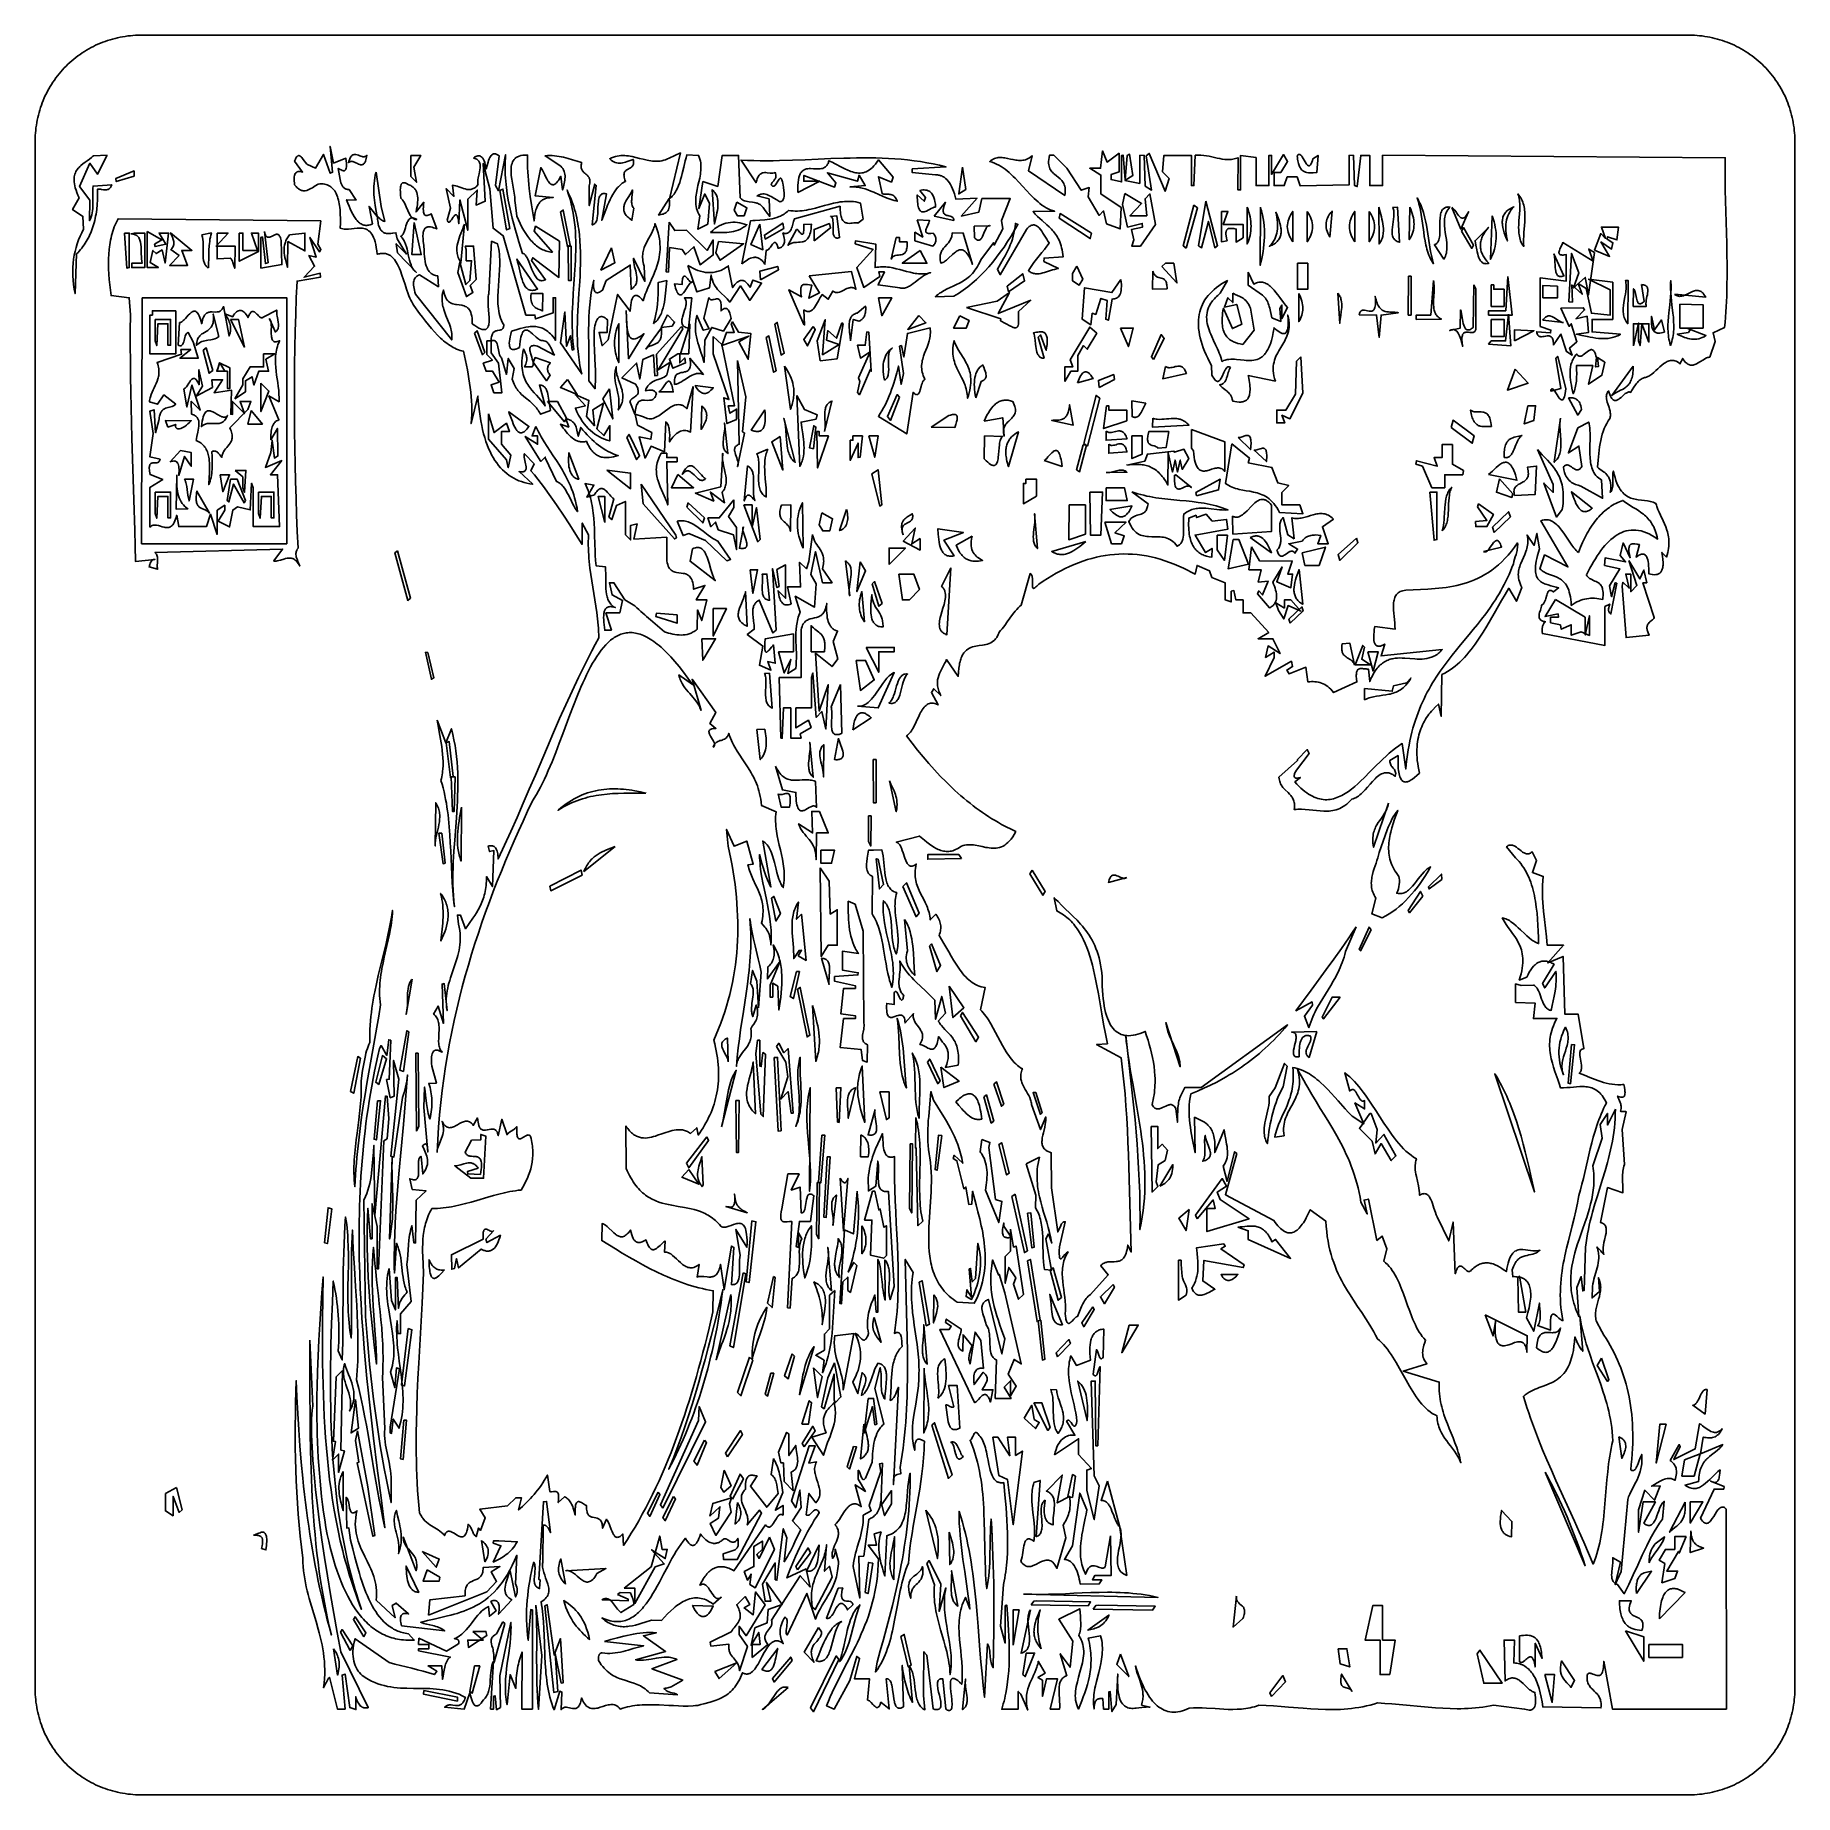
# Model space of a CAD drawing. Header units: metres. Extents: x 0 to 50, y 0 to 50.
import ezdxf

# ---------------------------------------------------------------- set-up
doc = ezdxf.new("R2010")
doc.units = ezdxf.units.M

msp = doc.modelspace()

# ---------------------------------------------------------------- linework, layer by layer
for points in [[(3, 0), (47, 0), (47, 0), (47.074492, 0.000924), (47.148761, 0.003687), (47.222779, 0.008277), (47.296513, 0.01468), (47.369934, 0.022884), (47.443009, 0.032877), (47.51571, 0.044646), (47.588004, 0.058177), (47.659861, 0.073458), (47.731251, 0.090477), (47.802143, 0.10922), (47.872505, 0.129676), (47.942308, 0.15183), (48.01152, 0.175671), (48.080111, 0.201186), (48.14805, 0.228361), (48.215307, 0.257185), (48.281849, 0.287645), (48.347648, 0.319727), (48.412671, 0.35342), (48.476889, 0.388709), (48.540271, 0.425584), (48.602785, 0.46403), (48.664402, 0.504035), (48.725089, 0.545587), (48.784818, 0.588672), (48.843556, 0.633279), (48.901274, 0.679394), (48.957939, 0.727004), (49.013523, 0.776097), (49.067994, 0.826659), (49.12132, 0.87868), (49.12132, 0.87868), (49.173341, 0.932006), (49.223903, 0.986477), (49.272996, 1.042061), (49.320606, 1.098726), (49.366721, 1.156444), (49.411328, 1.215182), (49.454413, 1.274911), (49.495965, 1.335598), (49.53597, 1.397215), (49.574416, 1.459729), (49.611291, 1.523111), (49.64658, 1.587329), (49.680273, 1.652352), (49.712355, 1.718151), (49.742815, 1.784693), (49.771639, 1.85195), (49.798814, 1.919889), (49.824329, 1.98848), (49.84817, 2.057692), (49.870324, 2.127495), (49.89078, 2.197857), (49.909523, 2.268749), (49.926542, 2.340139), (49.941823, 2.411996), (49.955354, 2.48429), (49.967123, 2.556991), (49.977116, 2.630066), (49.98532, 2.703487), (49.991723, 2.777221), (49.996313, 2.851239), (49.999076, 2.925508), (50, 3), (50, 47), (50, 47), (49.999076, 47.074492), (49.996313, 47.148761), (49.991723, 47.222779), (49.98532, 47.296513), (49.977116, 47.369934), (49.967123, 47.443009), (49.955354, 47.51571), (49.941823, 47.588004), (49.926542, 47.659861), (49.909523, 47.731251), (49.89078, 47.802143), (49.870324, 47.872505), (49.84817, 47.942308), (49.824329, 48.01152), (49.798814, 48.080111), (49.771639, 48.14805), (49.742815, 48.215307), (49.712355, 48.281849), (49.680273, 48.347648), (49.64658, 48.412671), (49.611291, 48.476889), (49.574416, 48.540271), (49.53597, 48.602785), (49.495965, 48.664402), (49.454413, 48.725089), (49.411328, 48.784818), (49.366721, 48.843556), (49.320606, 48.901274), (49.272996, 48.957939), (49.223903, 49.013523), (49.173341, 49.067994), (49.12132, 49.12132), (49.12132, 49.12132), (49.067994, 49.173341), (49.013523, 49.223903), (48.957939, 49.272996), (48.901274, 49.320606), (48.843556, 49.366721), (48.784818, 49.411328), (48.725089, 49.454413), (48.664402, 49.495965), (48.602785, 49.53597), (48.540271, 49.574416), (48.476889, 49.611291), (48.412671, 49.64658), (48.347648, 49.680273), (48.281849, 49.712355), (48.215307, 49.742815), (48.14805, 49.771639), (48.080111, 49.798814), (48.01152, 49.824329), (47.942308, 49.84817), (47.872505, 49.870324), (47.802143, 49.89078), (47.731251, 49.909523), (47.659861, 49.926542), (47.588004, 49.941823), (47.51571, 49.955354), (47.443009, 49.967123), (47.369934, 49.977116), (47.296513, 49.98532), (47.222779, 49.991723), (47.148761, 49.996313), (47.074492, 49.999076), (47, 50), (3, 50), (3, 50), (2.925508, 49.999076), (2.851239, 49.996313), (2.777221, 49.991723), (2.703487, 49.98532), (2.630066, 49.977116), (2.556991, 49.967123), (2.48429, 49.955354), (2.411996, 49.941823), (2.340139, 49.926542), (2.268749, 49.909523), (2.197857, 49.89078), (2.127495, 49.870324), (2.057692, 49.84817), (1.98848, 49.824329), (1.919889, 49.798814), (1.85195, 49.771639), (1.784693, 49.742815), (1.718151, 49.712355), (1.652352, 49.680273), (1.587329, 49.64658), (1.523111, 49.611291), (1.459729, 49.574416), (1.397215, 49.53597), (1.335598, 49.495965), (1.274911, 49.454413), (1.215182, 49.411328), (1.156444, 49.366721), (1.098726, 49.320606), (1.042061, 49.272996), (0.986477, 49.223903), (0.932006, 49.173341), (0.87868, 49.12132), (0.87868, 49.12132), (0.826659, 49.067994), (0.776097, 49.013523), (0.727004, 48.957939), (0.679394, 48.901274), (0.633279, 48.843556), (0.588672, 48.784818), (0.545587, 48.725089), (0.504035, 48.664402), (0.46403, 48.602785), (0.425584, 48.540271), (0.388709, 48.476889), (0.35342, 48.412671), (0.319727, 48.347648), (0.287645, 48.281849), (0.257185, 48.215307), (0.228361, 48.14805), (0.201186, 48.080111), (0.175671, 48.01152), (0.15183, 47.942308), (0.129676, 47.872505), (0.10922, 47.802143), (0.090477, 47.731251), (0.073458, 47.659861), (0.058177, 47.588004), (0.044646, 47.51571), (0.032877, 47.443009), (0.022884, 47.369934), (0.01468, 47.296513), (0.008277, 47.222779), (0.003687, 47.148761), (0.000924, 47.074492), (0, 47), (0, 3), (0, 3), (0.000924, 2.925508), (0.003687, 2.851239), (0.008277, 2.777221), (0.01468, 2.703487), (0.022884, 2.630066), (0.032877, 2.556991), (0.044646, 2.48429), (0.058177, 2.411996), (0.073458, 2.340139), (0.090477, 2.268749), (0.10922, 2.197857), (0.129676, 2.127495), (0.15183, 2.057692), (0.175671, 1.98848), (0.201186, 1.919889), (0.228361, 1.85195), (0.257185, 1.784694), (0.287645, 1.718151), (0.319727, 1.652352), (0.35342, 1.587329), (0.388709, 1.523111), (0.425584, 1.459729), (0.46403, 1.397215), (0.504035, 1.335598), (0.545587, 1.274911), (0.588672, 1.215182), (0.633279, 1.156444), (0.679394, 1.098726), (0.727004, 1.042061), (0.776097, 0.986477), (0.826659, 0.932006), (0.87868, 0.87868), (0.87868, 0.87868), (0.932006, 0.826659), (0.986477, 0.776097), (1.042061, 0.727004), (1.098726, 0.679394), (1.156444, 0.633279), (1.215182, 0.588672), (1.274911, 0.545587), (1.335598, 0.504035), (1.397215, 0.46403), (1.459729, 0.425584), (1.523111, 0.388709), (1.587329, 0.35342), (1.652352, 0.319727), (1.718151, 0.287645), (1.784693, 0.257185), (1.85195, 0.228361), (1.919889, 0.201186), (1.98848, 0.175671), (2.057692, 0.15183), (2.127495, 0.129676), (2.197857, 0.10922), (2.268749, 0.090477), (2.340139, 0.073458), (2.411996, 0.058177), (2.48429, 0.044646), (2.556991, 0.032877), (2.630066, 0.022884), (2.703487, 0.01468), (2.777221, 0.008277), (2.851239, 0.003687), (2.925508, 0.000924), (3, 0)], [(2.042582, 46.588108), (1.76792, 46.046952), (1.555298, 46.361443), (1.262266, 45.702066), (1.554103, 45.309225), (1.540258, 44.726298), (1.540258, 44.726298), (1.555332, 44.752596), (1.568885, 44.779527), (1.580991, 44.807055), (1.591727, 44.835148), (1.609396, 44.892887), (1.6225, 44.952472), (1.63165, 45.013629), (1.637455, 45.076085), (1.640524, 45.139567), (1.641467, 45.203801), (1.639415, 45.333433), (1.636176, 45.462795), (1.635636, 45.526691), (1.636628, 45.589701), (1.639762, 45.65155), (1.645647, 45.711965), (2.176414, 45.748566), (2.176414, 45.748566), (2.160064, 45.708676), (2.141728, 45.676601), (2.12157, 45.651577), (2.099756, 45.632842), (2.07645, 45.619632), (2.051815, 45.611185), (2.026018, 45.606737), (1.999222, 45.605526), (1.971592, 45.606788), (1.943292, 45.609761), (1.885343, 45.617787), (1.856022, 45.621314), (1.82669, 45.6235), (1.797511, 45.623582), (1.76865, 45.620797), (1.76865, 45.620797), (1.771891, 45.470443), (1.769549, 45.325035), (1.761674, 45.184529), (1.748316, 45.048885), (1.739596, 44.982873), (1.729523, 44.918059), (1.718105, 44.85444), (1.705346, 44.79201), (1.691254, 44.730763), (1.675834, 44.670694), (1.659093, 44.611798), (1.641036, 44.55407), (1.62167, 44.497504), (1.601002, 44.442096), (1.579037, 44.387839), (1.555782, 44.334728), (1.531242, 44.282759), (1.505424, 44.231925), (1.478334, 44.182222), (1.449979, 44.133644), (1.420364, 44.086187), (1.389496, 44.039844), (1.35738, 43.99461), (1.324024, 43.950481), (1.289433, 43.90745), (1.253613, 43.865514), (1.216571, 43.824665), (1.178313, 43.784899), (1.135724, 42.656946), (1.135724, 42.656946), (1.109757, 42.785905), (1.08994, 42.912844), (1.07612, 43.037784), (1.068141, 43.160745), (1.06585, 43.281748), (1.069094, 43.400813), (1.077718, 43.517961), (1.091569, 43.633212), (1.110493, 43.746588), (1.134336, 43.858109), (1.162944, 43.967795), (1.196164, 44.075667), (1.233841, 44.181746), (1.275822, 44.286051), (1.321952, 44.388605), (1.372079, 44.489427), (1.355291, 44.848246), (1.062519, 45.045529), (1.248371, 45.38103), (1.248371, 45.38103), (1.213661, 45.457895), (1.184175, 45.530398), (1.159697, 45.598722), (1.140009, 45.663048), (1.124895, 45.723556), (1.114138, 45.780427), (1.10752, 45.833843), (1.104826, 45.883985), (1.105837, 45.931034), (1.110337, 45.97517), (1.118109, 46.016576), (1.128937, 46.055431), (1.142603, 46.091918), (1.15889, 46.126216), (1.177582, 46.158508), (1.198461, 46.188975), (1.221311, 46.217796), (1.245914, 46.245154), (1.272054, 46.27123), (1.299515, 46.296204), (1.357527, 46.343572), (1.418216, 46.388708), (1.479845, 46.433059), (1.540681, 46.478075), (1.598987, 46.525203), (1.626649, 46.550013), (1.653028, 46.575894), (2.042582, 46.588108)], [(9.685214, 46.10621), (9.833505, 45.12826), (9.932941, 44.710729), (9.932941, 44.710729), (9.917998, 44.71142), (9.903411, 44.714041), (9.889151, 44.718438), (9.875187, 44.724461), (9.848027, 44.740771), (9.821691, 44.761749), (9.795937, 44.786177), (9.770526, 44.812834), (9.719767, 44.867955), (9.719767, 44.867955), (9.723294, 44.815711), (9.728037, 44.767027), (9.733956, 44.721786), (9.741016, 44.679874), (9.74918, 44.641174), (9.758411, 44.605572), (9.76867, 44.572951), (9.779923, 44.543196), (9.792131, 44.516192), (9.805258, 44.491823), (9.819266, 44.469973), (9.834119, 44.450527), (9.84978, 44.433369), (9.866212, 44.418384), (9.883377, 44.405456), (9.901239, 44.394469), (9.919761, 44.385309), (9.938906, 44.377859), (9.958636, 44.372004), (9.978915, 44.367628), (10.020972, 44.362852), (10.064781, 44.362607), (10.110046, 44.365968), (10.15647, 44.372011), (10.251615, 44.388444), (10.28616, 44.217896), (10.546934, 43.782412), (10.258292, 44.071625), (10.291127, 43.815737), (10.826475, 43.26349), (10.826475, 43.26349), (10.802011, 43.282133), (10.779524, 43.303171), (10.758886, 43.32645), (10.739967, 43.351815), (10.72264, 43.379113), (10.706775, 43.408189), (10.692243, 43.43889), (10.678916, 43.47106), (10.655361, 43.539194), (10.635079, 43.611357), (10.61704, 43.686317), (10.600215, 43.76284), (10.566081, 43.915641), (10.546713, 43.989453), (10.524436, 44.059894), (10.511886, 44.093466), (10.498222, 44.125732), (10.483315, 44.156539), (10.467038, 44.185732), (10.449261, 44.213158), (10.429856, 44.238662), (10.408694, 44.26209), (10.385645, 44.283288), (10.385645, 44.283288), (10.401206, 44.290626), (10.415582, 44.301164), (10.428884, 44.31463), (10.441221, 44.330753), (10.452703, 44.349263), (10.463441, 44.369889), (10.483124, 44.416405), (10.501151, 44.468134), (10.518403, 44.522908), (10.535761, 44.57856), (10.554106, 44.632924), (10.57432, 44.683832), (10.585402, 44.707312), (10.597282, 44.729117), (10.61007, 44.748973), (10.623875, 44.766611), (10.638808, 44.78176), (10.65498, 44.794149), (10.672499, 44.803507), (10.691476, 44.809563), (10.712022, 44.812046), (10.734246, 44.810685), (10.758259, 44.80521), (10.784171, 44.795349), (10.812091, 44.780831), (10.842131, 44.761387), (10.842131, 44.761387), (10.818409, 44.762736), (10.796087, 44.766754), (10.775086, 44.77329), (10.755327, 44.782187), (10.736733, 44.793293), (10.719225, 44.806452), (10.702725, 44.821512), (10.687154, 44.838317), (10.672433, 44.856715), (10.658485, 44.87655), (10.632593, 44.919917), (10.608849, 44.967186), (10.586627, 45.017125), (10.54424, 45.120081), (10.522821, 45.170633), (10.500414, 45.218924), (10.476393, 45.263722), (10.450131, 45.303793), (10.435964, 45.321671), (10.421001, 45.337906), (10.405164, 45.352343), (10.388375, 45.364828), (10.388375, 45.364828), (10.381158, 45.463077), (10.375939, 45.559643), (10.375234, 45.605366), (10.376416, 45.648352), (10.379945, 45.687831), (10.386286, 45.72303), (10.395899, 45.753178), (10.402078, 45.766116), (10.409248, 45.777502), (10.417467, 45.787239), (10.426793, 45.79523), (10.437285, 45.80138), (10.448999, 45.805592), (10.461993, 45.807769), (10.476326, 45.807815), (10.492055, 45.805633), (10.509238, 45.801127), (10.527932, 45.794201), (10.548196, 45.784757), (10.593662, 45.757933), (10.593662, 45.757933), (10.621321, 45.748774), (10.647311, 45.738439), (10.671667, 45.726947), (10.694424, 45.714319), (10.715617, 45.700574), (10.73528, 45.685732), (10.753448, 45.669813), (10.770156, 45.652837), (10.785439, 45.634824), (10.799331, 45.615793), (10.811868, 45.595764), (10.823083, 45.574757), (10.833012, 45.552792), (10.84169, 45.529889), (10.85543, 45.481348), (10.864582, 45.429291), (10.869423, 45.373878), (10.870232, 45.315267), (10.867286, 45.253616), (10.860865, 45.189085), (10.851245, 45.121833), (10.838706, 45.052016), (10.823526, 44.979795), (11.041605, 45.251473), (11.041605, 45.251473), (11.034108, 45.179628), (11.029898, 45.116382), (11.028853, 45.061366), (11.030853, 45.014207), (11.035776, 44.974536), (11.0435, 44.941983), (11.053903, 44.916177), (11.066865, 44.896747), (11.074267, 44.889308), (11.082263, 44.883324), (11.099976, 44.875536), (11.119883, 44.873013), (11.141861, 44.875385), (11.16579, 44.882282), (11.191548, 44.893332), (11.219013, 44.908165), (11.248064, 44.926412), (11.410632, 44.493931), (11.410632, 44.493931), (11.364534, 44.512353), (11.319569, 44.528352), (11.276152, 44.541099), (11.234701, 44.549766), (11.195633, 44.553523), (11.177122, 44.553302), (11.159363, 44.551543), (11.142408, 44.548143), (11.126309, 44.542997), (11.111119, 44.536003), (11.096888, 44.527056), (11.083669, 44.516054), (11.071515, 44.502893), (11.060477, 44.487468), (11.050607, 44.469677), (11.041958, 44.449416), (11.034582, 44.426581), (11.02853, 44.40107), (11.023855, 44.372777), (11.020609, 44.3416), (11.018844, 44.307436), (11.018611, 44.270179), (11.019964, 44.229728), (11.027633, 44.138827), (11.042267, 44.033903), (11.042267, 44.033903), (11.048097, 43.870466), (11.052828, 43.791596), (11.059362, 43.715226), (11.068146, 43.641809), (11.079624, 43.571796), (11.094242, 43.505637), (11.112443, 43.443785), (11.134673, 43.38669), (11.147439, 43.360068), (11.161378, 43.334805), (11.176547, 43.310956), (11.193002, 43.288579), (11.210798, 43.26773), (11.22999, 43.248466), (11.250635, 43.230842), (11.272788, 43.214915), (11.296505, 43.200743), (11.32184, 43.18838), (11.348851, 43.177883), (11.377592, 43.16931), (11.408119, 43.162715), (11.440488, 43.158157), (11.455399, 42.852707), (10.923258, 43.190659), (10.923258, 43.190659), (10.890916, 43.179069), (10.861994, 43.164604), (10.836476, 43.147222), (10.81435, 43.126881), (10.795599, 43.103538), (10.780211, 43.077151), (10.768171, 43.047677), (10.759465, 43.015073), (10.754078, 42.979298), (10.751997, 42.940308), (10.753206, 42.898063), (10.757693, 42.852518), (10.765442, 42.803631), (10.776439, 42.751361), (10.790671, 42.695664), (10.808122, 42.636499), (11.835086, 41.342704), (11.835086, 41.342704), (11.839243, 41.389733), (11.840446, 41.436024), (11.838916, 41.481635), (11.834876, 41.526623), (11.828549, 41.571043), (11.820157, 41.614954), (11.809921, 41.658411), (11.798065, 41.701472), (11.770378, 41.786631), (11.738876, 41.870886), (11.671533, 42.038502), (11.639249, 42.122772), (11.610261, 42.207955), (11.597558, 42.251032), (11.586346, 42.294507), (11.576847, 42.338438), (11.569283, 42.382881), (11.563877, 42.427894), (11.56085, 42.473533), (11.560425, 42.519855), (11.562824, 42.566916), (11.56827, 42.614774), (11.576984, 42.663486), (11.589189, 42.713107), (11.605108, 42.763696), (11.605108, 42.763696), (11.615151, 42.694646), (11.628746, 42.633978), (11.645639, 42.581106), (11.665572, 42.535441), (11.688292, 42.496397), (11.713541, 42.463387), (11.741064, 42.435824), (11.770607, 42.413121), (11.801912, 42.394692), (11.834725, 42.379948), (11.868789, 42.368303), (11.90385, 42.359171), (11.939651, 42.351963), (11.975937, 42.346094), (12.048942, 42.336021), (12.120819, 42.324257), (12.155695, 42.316274), (12.189522, 42.306106), (12.222045, 42.293168), (12.253008, 42.276872), (12.282155, 42.256632), (12.309231, 42.231859), (12.33398, 42.201968), (12.356146, 42.166371), (12.375474, 42.124482), (12.391708, 42.075713), (12.404592, 42.019477), (12.413871, 41.955187), (12.41929, 41.882257), (12.420592, 41.800099), (12.420592, 41.800099), (12.48952, 41.750387), (12.551749, 41.710117), (12.607597, 41.678838), (12.657387, 41.656097), (12.701438, 41.641442), (12.721412, 41.637006), (12.740071, 41.634422), (12.757456, 41.633634), (12.773607, 41.634585), (12.788563, 41.637218), (12.802366, 41.641478), (12.815054, 41.647308), (12.826669, 41.654651), (12.83725, 41.66345), (12.846837, 41.67365), (12.863189, 41.698025), (12.876048, 41.727323), (12.885733, 41.761093), (12.892564, 41.798882), (12.896864, 41.840238), (12.898951, 41.884711), (12.899147, 41.931847), (12.897773, 41.981196), (12.891594, 42.084721), (12.874497, 42.298432), (12.868707, 42.401387), (12.867624, 42.450309), (12.868177, 42.496923), (12.870685, 42.540779), (12.87547, 42.581424), (12.882853, 42.618407), (12.893153, 42.651275), (12.968726, 44.145567), (13.137825, 44.067811), (13.137825, 44.067811), (13.156137, 43.995816), (13.170975, 43.923238), (13.182603, 43.850137), (13.191286, 43.776571), (13.197289, 43.702601), (13.200876, 43.628286), (13.202313, 43.553684), (13.201863, 43.478855), (13.196366, 43.328752), (13.186503, 43.17845), (13.162153, 42.879145), (13.151903, 42.731089), (13.14576, 42.584728), (13.144891, 42.512332), (13.145844, 42.440537), (13.148882, 42.369403), (13.154271, 42.298988), (13.162276, 42.229353), (13.173161, 42.160556), (13.187192, 42.092656), (13.204633, 42.025714), (13.225748, 41.959786), (13.250804, 41.894934), (13.280063, 41.831217), (13.313792, 41.768692), (13.313792, 41.768692), (13.312992, 41.741838), (13.310256, 41.718521), (13.305712, 41.698469), (13.299483, 41.681409), (13.291697, 41.667066), (13.282479, 41.655169), (13.271956, 41.645445), (13.260252, 41.637619), (13.247493, 41.631419), (13.233807, 41.626572), (13.204152, 41.619844), (13.139238, 41.610605), (13.105993, 41.603725), (13.089614, 41.598763), (13.073566, 41.592424), (13.057973, 41.584433), (13.042961, 41.574517), (13.028658, 41.562404), (13.015188, 41.54782), (13.002677, 41.530493), (12.991252, 41.510148), (12.981037, 41.486514), (12.97216, 41.459317), (12.964745, 41.428283), (12.958919, 41.39314), (12.954807, 41.353614), (12.952536, 41.309433), (12.952536, 41.309433), (12.975839, 41.317918), (12.997172, 41.323098), (13.016641, 41.325152), (13.034352, 41.324259), (13.050412, 41.320597), (13.064928, 41.314345), (13.078005, 41.305682), (13.089751, 41.294787), (13.100271, 41.281838), (13.109673, 41.267014), (13.118063, 41.250494), (13.125547, 41.232457), (13.138225, 41.192545), (13.148558, 41.148707), (13.165599, 41.054977), (13.174011, 41.007943), (13.183486, 40.962704), (13.194877, 40.920689), (13.209036, 40.883329), (13.21742, 40.86684), (13.226815, 40.852052), (13.237327, 40.839142), (13.249065, 40.828289), (13.390881, 40.362583), (13.440908, 40.813721), (13.613032, 40.52628), (13.557324, 40.226687), (13.557324, 40.226687), (13.572499, 40.177767), (13.589226, 40.131724), (13.607414, 40.088385), (13.62697, 40.047576), (13.647803, 40.009124), (13.669822, 39.972855), (13.692933, 39.938596), (13.717047, 39.906173), (13.74207, 39.875414), (13.767911, 39.846143), (13.82168, 39.791378), (13.877619, 39.740488), (13.934995, 39.692088), (14.051118, 39.597203), (14.108397, 39.547944), (14.164175, 39.495623), (14.217717, 39.438853), (14.243421, 39.408365), (14.268291, 39.376246), (14.292234, 39.34232), (14.315161, 39.306414), (14.336977, 39.268356), (14.357592, 39.227971), (14.642055, 39.337193), (14.642055, 39.337193), (14.630211, 39.392673), (14.620523, 39.450273), (14.604882, 39.568859), (14.58967, 39.687011), (14.580518, 39.744067), (14.569425, 39.798787), (14.555709, 39.850428), (14.538687, 39.898247), (14.528723, 39.920491), (14.517676, 39.941501), (14.505461, 39.961184), (14.491993, 39.979448), (14.477187, 39.996199), (14.460956, 40.011344), (14.443216, 40.024792), (14.423882, 40.036449), (14.402868, 40.046221), (14.380088, 40.054017), (14.355458, 40.059744), (14.328892, 40.063308), (14.490091, 39.46659), (14.490091, 39.46659), (14.462295, 39.508164), (14.433253, 39.548293), (14.372154, 39.62502), (14.308233, 39.698385), (14.242927, 39.770004), (14.177677, 39.841492), (14.113919, 39.914464), (14.053094, 39.990536), (14.02423, 40.03024), (13.996639, 40.071323), (13.9705, 40.11399), (13.945994, 40.158441), (13.923299, 40.204878), (13.902596, 40.253503), (13.884065, 40.304519), (13.867885, 40.358127), (13.854237, 40.414529), (13.843299, 40.473927), (13.835253, 40.536523), (13.830277, 40.602518), (13.828553, 40.672116), (13.830258, 40.745516), (13.835574, 40.822923), (13.84468, 40.904537), (13.857756, 40.99056), (13.874982, 41.081194), (13.874982, 41.081194), (13.90108, 41.027627), (13.926412, 40.973567), (13.948149, 40.917861), (13.956786, 40.889028), (13.963463, 40.85935), (13.967829, 40.828682), (13.969528, 40.796879), (13.968207, 40.763798), (13.963514, 40.729293), (13.955094, 40.69322), (13.942595, 40.655435), (13.925662, 40.615792), (13.903942, 40.574148), (14.122732, 40.57826), (14.122732, 40.57826), (14.134484, 40.592638), (14.14295, 40.609206), (14.148413, 40.627772), (14.151154, 40.648143), (14.151456, 40.670126), (14.149601, 40.693527), (14.140551, 40.743814), (14.12626, 40.797461), (14.108988, 40.852925), (14.090992, 40.908662), (14.074531, 40.963129), (14.061862, 41.014782), (14.057655, 41.039071), (14.055244, 41.062078), (14.054909, 41.08361), (14.056934, 41.103474), (14.061601, 41.121476), (14.069192, 41.137425), (14.079989, 41.151127), (14.094274, 41.162389), (14.112331, 41.171019), (14.13444, 41.176823), (14.160885, 41.179608), (14.191948, 41.179182), (14.22791, 41.175351), (14.269054, 41.167923), (14.754165, 40.910726), (14.754165, 40.910726), (14.737793, 40.94047), (14.722123, 40.971921), (14.691795, 41.038009), (14.660991, 41.105107), (14.644727, 41.137821), (14.627523, 41.169332), (14.609106, 41.199154), (14.589202, 41.226802), (14.567537, 41.25179), (14.543838, 41.273634), (14.51783, 41.291849), (14.489242, 41.305947), (14.457798, 41.315446), (14.423225, 41.319858), (14.423225, 41.319858), (14.401195, 41.320132), (14.378585, 41.324916), (14.355463, 41.333719), (14.331894, 41.346049), (14.307943, 41.361416), (14.283678, 41.379327), (14.234465, 41.420816), (14.135162, 41.512704), (14.086127, 41.555238), (14.061994, 41.573932), (14.038207, 41.590255), (14.01483, 41.603717), (13.99193, 41.613825), (13.969572, 41.620088), (13.947823, 41.622015), (13.926749, 41.619113), (13.906415, 41.610892), (13.886888, 41.59686), (13.868234, 41.576526), (13.850518, 41.549397), (13.833807, 41.514983), (13.818166, 41.472792), (13.803662, 41.422332), (13.79036, 41.363113), (13.778327, 41.294641), (13.767628, 41.216427), (13.75833, 41.127978), (13.75833, 41.127978), (13.70764, 41.101132), (13.661989, 41.08206), (13.641043, 41.075417), (13.621346, 41.070689), (13.602892, 41.067868), (13.58568, 41.066943), (13.569704, 41.067906), (13.554961, 41.070748), (13.541447, 41.075459), (13.529159, 41.082029), (13.518093, 41.09045), (13.508244, 41.100711), (13.499609, 41.112804), (13.492185, 41.12672), (13.485966, 41.142449), (13.480951, 41.159981), (13.474513, 41.200419), (13.47284, 41.24796), (13.475902, 41.302528), (13.483669, 41.36405), (13.496109, 41.43245), (13.513193, 41.507654), (13.534891, 41.589587), (13.534891, 41.589587), (13.698828, 41.637799), (13.780527, 41.66122), (13.861945, 41.68255), (13.943005, 41.700564), (14.023632, 41.714034), (14.063759, 41.718682), (14.103749, 41.721735), (14.143593, 41.723039), (14.183281, 41.722441), (14.222804, 41.719787), (14.262151, 41.714925), (14.301314, 41.707702), (14.340284, 41.697963), (14.37905, 41.685555), (14.417603, 41.670326), (14.455933, 41.652122), (14.494031, 41.63079), (14.531888, 41.606177), (14.569495, 41.578129), (14.60684, 41.546493), (14.643916, 41.511116), (14.680712, 41.471844), (14.717219, 41.428524), (14.753427, 41.381004), (14.789327, 41.32913), (14.788063, 42.537601), (14.714624, 42.537601), (14.714624, 42.110249), (14.213651, 41.939698), (14.200548, 42.047035), (13.943379, 42.047035), (13.30061, 44.303123), (13.010501, 44.515113), (12.922025, 45.632713), (12.73336, 46.35421), (12.78828, 45.282307), (12.526343, 45.172951), (12.561276, 45.600755), (12.291121, 45.344419), (12.291121, 44.458985), (12.070803, 45.317475), (12.036903, 44.641343), (12.036903, 44.641343), (12.032322, 44.698178), (12.026714, 44.746754), (12.020146, 44.787553), (12.012685, 44.821055), (12.004396, 44.84774), (11.995347, 44.868088), (11.985604, 44.882581), (11.975233, 44.891699), (11.9643, 44.895923), (11.952873, 44.895732), (11.941018, 44.891607), (11.928801, 44.88403), (11.916289, 44.87348), (11.903547, 44.860437), (11.877645, 44.828799), (11.826019, 44.756759), (11.80136, 44.724046), (11.778178, 44.698664), (11.767308, 44.689923), (11.757007, 44.684456), (11.747341, 44.682743), (11.738378, 44.685266), (11.730183, 44.692504), (11.722822, 44.704938), (11.716363, 44.723049), (11.710872, 44.747318), (11.80559, 45.087741), (11.680328, 45.639227), (11.900447, 45.418671), (11.8555, 45.736949), (11.8555, 45.736949), (11.900517, 45.731452), (11.945647, 45.721353), (11.990885, 45.707821), (12.036225, 45.692024), (12.127196, 45.658316), (12.172817, 45.642742), (12.218521, 45.629581), (12.264303, 45.620001), (12.31016, 45.615173), (12.333114, 45.614906), (12.356085, 45.616265), (12.379072, 45.619397), (12.402075, 45.624446), (12.425092, 45.631561), (12.448124, 45.640886), (12.471169, 45.652569), (12.494227, 45.666754), (12.517297, 45.683589), (12.540379, 45.703219), (12.563473, 45.725791), (12.586577, 45.75145), (12.586577, 45.75145), (12.580435, 45.771382), (12.576499, 45.792686), (12.574562, 45.815249), (12.574417, 45.838959), (12.578673, 45.889365), (12.587609, 45.943), (12.612895, 46.056343), (12.625931, 46.114243), (12.637018, 46.171757), (12.644499, 46.227981), (12.64637, 46.255327), (12.646718, 46.282011), (12.645336, 46.307921), (12.642017, 46.332944), (12.636554, 46.356966), (12.62874, 46.379875), (12.618366, 46.401557), (12.605227, 46.4219), (12.589115, 46.440791), (12.569824, 46.458117), (12.547145, 46.473765), (12.520871, 46.487621), (12.490796, 46.499573), (12.456713, 46.509508), (12.456713, 46.509508), (12.48733, 46.531586), (12.517052, 46.549172), (12.545834, 46.562043), (12.573631, 46.569977), (12.600398, 46.572752), (12.62609, 46.570145), (12.650662, 46.561932), (12.67407, 46.547893), (12.696267, 46.527803), (12.71721, 46.501441), (12.736853, 46.468584), (12.755151, 46.429009), (12.77206, 46.382494), (12.787534, 46.328816), (12.801528, 46.267752), (12.813997, 46.199081), (12.813997, 46.199081), (12.839471, 46.299718), (12.866691, 46.396136), (12.881587, 46.44101), (12.897676, 46.482727), (12.915212, 46.520585), (12.934446, 46.553883), (12.955632, 46.58192), (12.967035, 46.593747), (12.979021, 46.603995), (12.99162, 46.612578), (13.004865, 46.619407), (13.018787, 46.624395), (13.033418, 46.627454), (13.048789, 46.628498), (13.064932, 46.627437), (13.081877, 46.624184), (13.099658, 46.618652), (13.118305, 46.610754), (13.13785, 46.600401), (13.158324, 46.587506), (13.17976, 46.571981), (13.083359, 45.731146), (13.161612, 45.577542), (13.366507, 46.604859), (13.366507, 46.604859), (13.360369, 46.507627), (13.356289, 46.411311), (13.354196, 46.315881), (13.354023, 46.221309), (13.3557, 46.127563), (13.359156, 46.034616), (13.364324, 45.942436), (13.371133, 45.850995), (13.379515, 45.760262), (13.389399, 45.670209), (13.4134, 45.492022), (13.442579, 45.316196), (13.476384, 45.142496), (13.514258, 44.970684), (13.555648, 44.800523), (13.599998, 44.631777), (13.646754, 44.464209), (13.695361, 44.297582), (13.745264, 44.131659), (13.84674, 43.80098), (13.84674, 43.80098), (13.86894, 43.794496), (13.88989, 43.783368), (13.909702, 43.767949), (13.928492, 43.748594), (13.946374, 43.725658), (13.963462, 43.699497), (13.979871, 43.670464), (13.995714, 43.638914), (14.026164, 43.569684), (14.055724, 43.494645), (14.115839, 43.338491), (14.148223, 43.263054), (14.165396, 43.227236), (14.183376, 43.193159), (14.202278, 43.161178), (14.222215, 43.131647), (14.243303, 43.10492), (14.265654, 43.081354), (14.289384, 43.061302), (14.314608, 43.045119), (14.341438, 43.03316), (14.36999, 43.02578), (14.400378, 43.023334), (14.432716, 43.026175), (14.467119, 43.03466), (14.503701, 43.049143), (14.106535, 43.598604), (14.13682, 43.677319), (14.880127, 43.117244), (14.895638, 44.144674), (14.216901, 44.57226), (14.178352, 44.434153), (14.69685, 43.834921), (14.69685, 43.834921), (14.65536, 43.83821), (14.614631, 43.843721), (14.57465, 43.85142), (14.535405, 43.86127), (14.496882, 43.873232), (14.459069, 43.887272), (14.421955, 43.903353), (14.385526, 43.921436), (14.349769, 43.941487), (14.314673, 43.963468), (14.280224, 43.987343), (14.24641, 44.013074), (14.213219, 44.040626), (14.180638, 44.069961), (14.148655, 44.101043), (14.117256, 44.133835), (14.08643, 44.168301), (14.056164, 44.204403), (13.997261, 44.281371), (13.940446, 44.364446), (13.885621, 44.453334), (13.832684, 44.547742), (13.781535, 44.647376), (13.732073, 44.751943), (13.684199, 44.861149), (13.634577, 45.247233), (13.634577, 45.247233), (13.633671, 45.296257), (13.630556, 45.347119), (13.62553, 45.39959), (13.618893, 45.45344), (13.601978, 45.564364), (13.582202, 45.678057), (13.561955, 45.792685), (13.543626, 45.906416), (13.529607, 46.017417), (13.524961, 46.07132), (13.522288, 46.123853), (13.521887, 46.174787), (13.524058, 46.223892), (13.529099, 46.27094), (13.537309, 46.315701), (13.548987, 46.357946), (13.564431, 46.397446), (13.58394, 46.433972), (13.607813, 46.467295), (13.63635, 46.497185), (13.65246, 46.510771), (13.669847, 46.523413), (13.68855, 46.535082), (13.708605, 46.54575), (13.73005, 46.555389), (13.752923, 46.563968), (13.803098, 46.577836), (13.85943, 46.587126), (13.922217, 46.591609), (13.991759, 46.591055), (13.991759, 46.591055), (13.989461, 46.47028), (13.98975, 46.350398), (13.992469, 46.231329), (13.99746, 46.112994), (14.004568, 45.995311), (14.013635, 45.878202), (14.024504, 45.761587), (14.037019, 45.645384), (14.066356, 45.413897), (14.100393, 45.183103), (14.137875, 44.95236), (14.177545, 44.721028), (14.177545, 44.721028), (14.187402, 44.825151), (14.201407, 44.917931), (14.209904, 44.960271), (14.219364, 45.000018), (14.229762, 45.037254), (14.241073, 45.072059), (14.253273, 45.104514), (14.266337, 45.1347), (14.28024, 45.162699), (14.294957, 45.188591), (14.310464, 45.212457), (14.326736, 45.234378), (14.343747, 45.254435), (14.361474, 45.272709), (14.379891, 45.289281), (14.398974, 45.304231), (14.418698, 45.317642), (14.439038, 45.329593), (14.481467, 45.349442), (14.526063, 45.364425), (14.572629, 45.375189), (14.620966, 45.382384), (14.670876, 45.386655), (14.72216, 45.388652), (14.204136, 45.438864), (14.365733, 46.237211), (14.365733, 46.237211), (14.3955, 46.193379), (14.424538, 46.142435), (14.453175, 46.086721), (14.481738, 46.028579), (14.510557, 45.970352), (14.53996, 45.914381), (14.570275, 45.86301), (14.585877, 45.839781), (14.60183, 45.81858), (14.618175, 45.7997), (14.634953, 45.783434), (14.652206, 45.770075), (14.669974, 45.759914), (14.688298, 45.753246), (14.70722, 45.750363), (14.72678, 45.751557), (14.747019, 45.757122), (14.767979, 45.76735), (14.7897, 45.782534), (14.812224, 45.802966), (14.835592, 45.828941), (14.859844, 45.86075), (14.885021, 45.898685), (14.911166, 45.943041), (14.938318, 45.99411), (14.984612, 45.603639), (14.984612, 45.603639), (15.01016, 45.695504), (15.032471, 45.786676), (15.041488, 45.831786), (15.048586, 45.876462), (15.053395, 45.920618), (15.055545, 45.964168), (15.054667, 46.007024), (15.050391, 46.0491), (15.042347, 46.090309), (15.030164, 46.130565), (15.013473, 46.169782), (14.991905, 46.207871), (14.965089, 46.244747), (14.932656, 46.280323), (14.490267, 46.571772), (14.490267, 46.571772), (14.556877, 46.577898), (14.623087, 46.580108), (14.688929, 46.578732), (14.754434, 46.574099), (14.819634, 46.56654), (14.884562, 46.556384), (14.949248, 46.543961), (15.013725, 46.529601), (15.142177, 46.496391), (15.270173, 46.459393), (15.397967, 46.421246), (15.525813, 46.384589), (15.525813, 46.384589), (15.5192, 46.34811), (15.515376, 46.314661), (15.514146, 46.284042), (15.515318, 46.25605), (15.518698, 46.230486), (15.524094, 46.207147), (15.531312, 46.185833), (15.540159, 46.166342), (15.550443, 46.148474), (15.561969, 46.132027), (15.587979, 46.102593), (15.616645, 46.076431), (15.646421, 46.051932), (15.675762, 46.027487), (15.703125, 46.001487), (15.715582, 45.987401), (15.726964, 45.972323), (15.737079, 45.956052), (15.745735, 45.938387), (15.752736, 45.919126), (15.757892, 45.898068), (15.761008, 45.875013), (15.761891, 45.84976), (15.760349, 45.822106), (15.756188, 45.791851), (15.749216, 45.758795), (15.739238, 45.722734), (15.743354, 45.156204), (15.901051, 45.770685), (15.944928, 45.731963), (15.825182, 44.611982), (15.825182, 44.611982), (15.839742, 44.614303), (15.853376, 44.617952), (15.878, 44.629043), (15.899311, 44.644881), (15.917567, 44.665094), (15.933026, 44.689308), (15.945947, 44.71715), (15.956587, 44.748246), (15.965204, 44.782224), (15.972056, 44.81871), (15.977402, 44.85733), (15.984605, 44.939483), (15.988877, 45.025697), (15.992282, 45.112985), (15.996884, 45.198362), (16.004747, 45.278842), (16.010546, 45.316312), (16.017935, 45.351439), (16.02717, 45.383848), (16.038512, 45.413167), (16.052216, 45.439022), (16.068542, 45.46104), (16.087747, 45.478848), (16.110089, 45.492072), (16.122517, 45.496849), (16.135826, 45.50034), (16.165217, 45.503277), (16.198519, 45.500512), (16.23599, 45.49167), (16.10033, 44.740913), (16.10033, 44.740913), (16.165639, 44.914517), (16.231671, 45.08531), (16.265696, 45.168514), (16.300787, 45.249652), (16.337239, 45.328267), (16.375346, 45.403906), (16.415405, 45.476112), (16.457709, 45.544433), (16.502554, 45.608412), (16.550235, 45.667596), (16.575231, 45.695247), (16.601047, 45.721528), (16.627719, 45.746384), (16.655285, 45.769756), (16.68378, 45.791588), (16.713243, 45.811823), (16.74371, 45.830404), (16.775217, 45.847275), (16.775217, 45.847275), (16.759159, 45.889186), (16.74692, 45.927288), (16.738264, 45.961818), (16.732958, 45.993011), (16.730769, 46.021105), (16.731461, 46.046335), (16.734801, 46.068938), (16.740554, 46.089149), (16.748487, 46.107206), (16.758365, 46.123344), (16.769955, 46.1378), (16.783021, 46.150809), (16.81265, 46.173434), (16.845377, 46.193109), (16.879332, 46.211724), (16.91264, 46.231168), (16.943428, 46.253333), (16.957293, 46.266025), (16.969825, 46.280107), (16.980792, 46.295813), (16.989957, 46.31338), (16.997089, 46.333045), (17.001952, 46.355043), (17.004312, 46.379611), (17.003936, 46.406985), (17.000589, 46.437402), (16.994036, 46.471097), (16.994036, 46.471097), (16.907504, 46.438454), (16.821264, 46.407253), (16.778339, 46.393528), (16.73559, 46.381766), (16.693051, 46.372501), (16.650756, 46.366266), (16.608741, 46.363596), (16.567038, 46.365025), (16.525683, 46.371086), (16.48471, 46.382314), (16.444153, 46.399242), (16.404047, 46.422406), (16.364425, 46.452338), (16.325322, 46.489573), (16.325322, 46.489573), (16.378558, 46.515863), (16.431766, 46.537204), (16.484946, 46.553923), (16.538099, 46.56635), (16.591227, 46.574814), (16.644329, 46.579645), (16.697406, 46.581171), (16.750459, 46.579723), (16.80349, 46.575628), (16.856498, 46.569217), (16.909484, 46.560819), (16.96245, 46.550762), (17.068322, 46.526991), (17.17412, 46.500538), (17.27985, 46.474037), (17.385518, 46.450121), (17.43833, 46.439956), (17.49113, 46.431425), (17.543916, 46.424857), (17.596692, 46.420581), (17.649456, 46.418927), (17.70221, 46.420224), (17.754954, 46.424801), (17.80769, 46.432988), (17.860417, 46.445113), (17.913138, 46.461505), (17.965852, 46.482495), (18.018561, 46.508411), (18.335676, 46.653003), (18.021936, 45.352416), (18.021936, 45.352416), (18.050772, 45.376083), (18.078132, 45.401458), (18.104078, 45.428471), (18.128669, 45.45705), (18.151968, 45.487124), (18.174037, 45.518623), (18.194936, 45.551474), (18.214728, 45.585607), (18.251232, 45.657432), (18.284042, 45.733529), (18.313647, 45.813328), (18.34054, 45.896258), (18.365211, 45.981751), (18.388152, 46.069236), (18.430807, 46.247903), (18.472435, 46.427701), (18.494092, 46.5166), (18.516965, 46.604073), (18.849247, 46.584771), (18.849247, 46.584771), (18.870981, 46.531115), (18.888201, 46.477458), (18.901225, 46.4238), (18.910372, 46.37014), (18.915958, 46.316476), (18.918303, 46.262809), (18.917724, 46.209137), (18.914539, 46.15546), (18.909067, 46.101776), (18.901624, 46.048086), (18.882102, 45.940681), (18.858516, 45.833239), (18.833411, 45.725754), (18.80933, 45.61822), (18.788817, 45.51063), (18.780693, 45.456813), (18.774416, 45.402979), (18.770303, 45.349128), (18.768672, 45.29526), (18.769841, 45.241373), (18.774127, 45.187467), (18.78185, 45.133541), (18.793327, 45.079594), (18.808876, 45.025625), (18.828815, 44.971634), (18.853461, 44.91762), (18.883134, 44.863583), (18.830062, 44.48566), (19.110706, 44.6328), (19.158654, 45.219991), (19.026667, 45.489998), (18.861158, 45.075406), (18.975568, 45.84201), (19.396431, 45.702034), (19.521972, 46.584771), (19.985284, 46.584771), (20.029095, 45.381414), (20.029095, 45.381414), (20.048436, 45.361296), (20.068366, 45.343749), (20.088847, 45.328572), (20.109837, 45.315562), (20.131295, 45.304519), (20.153182, 45.29524), (20.19808, 45.281174), (20.244205, 45.271752), (20.291234, 45.265363), (20.386707, 45.255242), (20.434502, 45.248289), (20.481906, 45.237925), (20.505359, 45.23096), (20.528593, 45.22254), (20.551567, 45.212461), (20.57424, 45.200523), (20.596572, 45.186524), (20.618522, 45.170264), (20.640051, 45.15154), (20.661117, 45.130151), (20.68168, 45.105896), (20.701699, 45.078573), (20.721134, 45.047982), (20.739945, 45.013921), (20.873512, 44.852537), (20.854074, 45.345941), (20.512617, 45.432544), (20.512617, 45.432544), (20.554651, 45.456782), (20.575313, 45.466187), (20.595764, 45.473874), (20.61602, 45.479911), (20.636102, 45.484365), (20.675813, 45.488799), (20.715044, 45.487721), (20.753943, 45.481675), (20.792655, 45.471207), (20.83133, 45.45686), (20.870112, 45.43918), (20.909151, 45.418712), (20.988585, 45.371586), (21.070808, 45.319841), (21.156998, 45.267833), (21.156998, 45.267833), (21.184303, 45.269911), (21.207699, 45.277023), (21.227401, 45.288969), (21.243627, 45.305546), (21.256591, 45.326553), (21.26651, 45.351787), (21.2736, 45.381047), (21.278076, 45.414132), (21.280155, 45.450838), (21.280051, 45.490965), (21.277982, 45.534311), (21.274163, 45.580673), (21.262139, 45.681641), (21.245706, 45.792253), (21.245706, 45.792253), (21.236981, 45.829553), (21.228221, 45.860606), (21.219418, 45.88579), (21.210564, 45.905479), (21.201654, 45.920049), (21.192679, 45.929875), (21.183635, 45.935335), (21.174513, 45.936802), (21.165307, 45.934653), (21.15601, 45.929264), (21.146614, 45.92101), (21.137115, 45.910267), (21.117774, 45.882816), (21.097932, 45.849916), (21.056526, 45.779793), (21.034853, 45.748581), (21.02375, 45.735252), (21.01246, 45.723942), (21.000976, 45.715027), (20.989292, 45.708881), (20.977401, 45.705882), (20.965296, 45.706405), (20.952969, 45.710825), (20.940415, 45.719518), (20.927626, 45.73286), (20.914596, 45.751226), (20.914596, 45.751226), (20.921832, 45.772511), (20.931539, 45.792455), (20.943186, 45.811356), (20.956239, 45.829513), (20.984437, 45.864793), (21.011879, 45.900684), (21.023985, 45.919606), (21.034306, 45.939576), (21.042309, 45.960895), (21.047462, 45.983861), (21.049234, 46.008772), (21.047091, 46.035928), (21.040503, 46.065627), (21.028936, 46.098168), (21.028936, 46.098168), (21.011683, 46.091464), (20.99397, 46.086536), (20.957355, 46.081234), (20.919474, 46.080717), (20.880712, 46.083438), (20.802078, 46.092411), (20.762972, 46.095571), (20.724518, 46.095785), (20.687101, 46.091507), (20.668901, 46.087201), (20.651103, 46.081192), (20.633756, 46.073286), (20.616908, 46.063292), (20.600607, 46.051015), (20.5849, 46.036262), (20.569836, 46.018841), (20.555462, 45.998557), (20.541826, 45.975218), (20.528977, 45.948629), (20.516963, 45.918599), (20.50583, 45.884934), (20.495628, 45.84744), (20.486403, 45.805924), (20.05601, 46.449861), (20.05601, 46.449861), (20.239061, 46.441504), (20.422022, 46.435973), (20.604894, 46.432999), (20.787681, 46.432316), (20.970383, 46.433656), (21.153003, 46.436751), (21.518002, 46.447139), (21.882691, 46.46134), (22.247086, 46.477215), (22.6112, 46.492625), (22.975047, 46.505429), (23.156874, 46.510186), (23.338641, 46.513489), (23.520347, 46.515071), (23.701996, 46.514665), (23.883589, 46.512004), (24.065127, 46.506819), (24.246613, 46.498843), (24.428048, 46.48781), (24.609434, 46.473451), (24.790773, 46.455499), (24.972066, 46.433687), (25.153316, 46.407747), (25.334523, 46.377412), (25.51569, 46.342414), (25.696819, 46.302486), (25.877911, 46.257361), (24.922711, 46.20087), (24.922711, 46.094205), (25.58324, 46.031743), (25.58324, 46.031743), (25.610835, 46.031685), (25.637716, 46.030067), (25.663893, 46.026906), (25.689377, 46.022218), (25.714178, 46.016021), (25.738308, 46.008331), (25.761776, 45.999166), (25.784593, 45.988543), (25.80677, 45.976477), (25.828316, 45.962987), (25.869562, 45.9318), (25.908415, 45.895117), (25.944959, 45.853073), (25.979278, 45.805803), (26.011457, 45.753444), (26.04158, 45.696129), (26.069731, 45.633996), (26.095995, 45.567178), (26.120455, 45.495811), (26.143196, 45.420031), (26.164302, 45.339972), (26.764325, 45.36462), (26.312264, 44.861335), (26.81181, 44.967832), (26.900512, 45.358356), (27.707557, 45.358356), (27.453691, 44.738473), (27.491457, 44.496712), (27.253203, 44.037625), (27.230569, 44.100017), (26.869331, 43.617694), (26.869331, 43.617694), (26.838888, 43.549584), (26.807146, 43.486146), (26.77417, 43.427139), (26.740026, 43.372324), (26.704779, 43.321463), (26.668494, 43.274316), (26.631237, 43.230644), (26.593073, 43.19021), (26.554068, 43.152772), (26.514287, 43.118094), (26.473796, 43.085934), (26.432659, 43.056056), (26.390943, 43.028219), (26.348713, 43.002184), (26.262971, 42.954567), (26.175958, 42.911292), (26.088196, 42.870447), (26.00021, 42.830121), (25.912521, 42.788402), (25.825654, 42.743377), (25.782692, 42.719028), (25.740132, 42.693135), (25.698039, 42.66546), (25.656478, 42.635764), (25.615516, 42.603808), (25.575217, 42.569352), (26.104984, 42.580029), (26.104984, 42.580029), (26.172394, 42.620733), (26.239038, 42.663087), (26.304924, 42.707076), (26.370061, 42.752683), (26.434458, 42.799894), (26.498124, 42.848694), (26.561068, 42.899067), (26.623299, 42.950999), (26.684826, 43.004473), (26.745658, 43.059475), (26.805803, 43.11599), (26.865272, 43.174002), (26.924071, 43.233496), (26.982212, 43.294458), (27.09655, 43.42072), (27.208358, 43.552667), (27.317708, 43.690177), (27.42467, 43.833129), (27.529316, 43.9814), (27.631719, 44.13487), (27.731949, 44.293416), (27.830078, 44.456916), (27.926177, 44.62525), (27.852965, 44.653752), (27.852965, 44.653752), (27.843563, 44.558389), (27.829919, 44.466123), (27.812297, 44.376683), (27.790958, 44.289794), (27.766163, 44.205185), (27.738174, 44.122581), (27.707254, 44.041711), (27.673663, 43.962302), (27.637663, 43.88408), (27.599517, 43.806773), (27.559485, 43.730107), (27.51783, 43.653811), (27.430696, 43.501235), (27.340208, 43.346862), (27.422668, 43.191194), (28.165761, 44.481824), (28.165761, 44.481824), (28.193414, 44.512355), (28.220237, 44.538287), (28.246266, 44.559808), (28.271535, 44.577102), (28.296081, 44.590355), (28.319938, 44.599753), (28.343142, 44.60548), (28.365728, 44.607723), (28.387732, 44.606668), (28.409188, 44.602498), (28.430132, 44.595401), (28.4506, 44.585561), (28.470626, 44.573164), (28.490246, 44.558396), (28.509495, 44.541442), (28.528409, 44.522487), (28.56537, 44.479318), (28.601414, 44.430374), (28.636821, 44.377138), (28.671875, 44.321095), (28.74205, 44.206523), (28.777737, 44.150961), (28.814199, 44.098529), (28.814199, 44.098529), (28.781665, 44.04939), (28.747969, 44.001915), (28.67757, 43.910485), (28.603967, 43.821299), (28.528121, 43.731419), (28.450995, 43.637907), (28.373551, 43.537822), (28.335011, 43.484397), (28.296752, 43.428228), (28.258895, 43.368945), (28.221561, 43.306184), (28.221561, 43.306184), (28.246111, 43.287856), (28.270795, 43.271974), (28.295614, 43.258426), (28.320566, 43.247097), (28.345653, 43.237875), (28.370875, 43.230645), (28.396232, 43.225295), (28.421724, 43.221712), (28.447353, 43.219782), (28.473117, 43.219391), (28.525056, 43.222776), (28.577543, 43.23096), (28.630581, 43.243036), (28.684172, 43.258098), (28.73832, 43.27524), (28.848293, 43.312135), (28.904123, 43.330075), (28.96052, 43.346469), (29.017485, 43.360409), (29.075022, 43.370988), (28.662287, 43.571188), (28.668125, 43.665903), (29.209536, 43.699288), (29.209536, 43.699288), (29.202049, 43.769987), (29.192342, 43.837053), (29.180512, 43.900652), (29.166659, 43.960952), (29.15088, 44.01812), (29.133275, 44.072322), (29.113941, 44.123725), (29.092976, 44.172496), (29.070479, 44.218803), (29.046549, 44.262811), (29.021283, 44.304688), (28.99478, 44.344601), (28.967139, 44.382716), (28.938457, 44.419201), (28.908832, 44.454222), (28.878364, 44.487946), (28.81529, 44.552172), (28.75002, 44.613214), (28.616039, 44.731085), (28.548901, 44.790585), (28.482714, 44.85224), (28.418265, 44.917387), (28.386937, 44.951687), (28.356338, 44.987361), (28.968082, 44.996536), (28.968082, 44.996536), (28.905255, 45.013902), (28.843685, 45.036438), (28.78328, 45.0638), (28.723948, 45.095644), (28.665597, 45.131624), (28.608135, 45.171396), (28.55147, 45.214614), (28.495511, 45.260936), (28.440164, 45.310015), (28.385339, 45.361507), (28.330944, 45.415067), (28.276885, 45.470351), (28.169413, 45.584711), (28.062186, 45.701828), (27.954471, 45.818946), (27.84553, 45.933307), (27.79037, 45.988592), (27.734629, 46.042153), (27.678213, 46.093647), (27.621031, 46.142727), (27.562991, 46.18905), (27.504002, 46.232271), (27.44397, 46.272044), (27.382805, 46.308027), (27.320414, 46.339872), (27.256705, 46.367237), (27.191587, 46.389777), (27.124967, 46.407145), (27.124967, 46.407145), (27.157798, 46.436749), (27.191294, 46.461496), (27.22542, 46.481713), (27.260139, 46.49773), (27.295414, 46.509874), (27.331209, 46.518474), (27.367489, 46.523859), (27.404216, 46.526358), (27.441354, 46.526298), (27.478867, 46.524008), (27.516718, 46.519818), (27.554872, 46.514054), (27.63194, 46.499122), (27.70978, 46.481841), (27.788101, 46.464839), (27.866612, 46.450744), (27.905849, 46.445607), (27.945023, 46.442183), (27.9841, 46.440799), (28.023043, 46.441785), (28.061815, 46.445468), (28.10038, 46.452177), (28.138702, 46.462241), (28.176744, 46.475988), (28.21447, 46.493747), (28.251843, 46.515846), (28.288828, 46.542613), (28.325388, 46.574378), (28.229429, 46.14216), (29.257488, 45.44825), (29.257488, 45.44825), (29.265378, 45.510019), (29.26875, 45.566561), (29.267918, 45.61823), (29.263194, 45.665382), (29.254891, 45.708372), (29.243322, 45.747554), (29.228802, 45.783283), (29.211642, 45.815915), (29.192156, 45.845804), (29.170658, 45.873306), (29.147459, 45.898776), (29.122875, 45.922568), (29.070798, 45.966539), (29.016933, 46.008061), (28.963785, 46.049972), (28.938263, 46.071962), (28.913859, 46.095114), (28.890887, 46.119784), (28.86966, 46.146327), (28.850491, 46.175097), (28.833693, 46.206449), (28.81958, 46.240739), (28.808464, 46.278322), (28.800659, 46.319552), (28.796478, 46.364785), (28.796233, 46.414375), (28.800239, 46.468678), (28.808808, 46.528049), (28.822253, 46.592842), (28.941858, 46.589473), (29.316532, 46.224747), (29.723442, 45.592439), (29.951208, 45.66992), (29.920426, 45.406467), (30.235344, 44.880565), (30.359089, 45.004556), (30.442526, 44.637214), (30.833716, 44.494545), (30.85448, 45.107122), (30.283793, 45.488729), (30.283793, 46.025525), (29.965556, 46.216846), (30.271553, 46.216846), (30.331711, 46.710022), (30.457001, 46.396176), (30.79787, 46.644753), (30.79787, 46.114645), (30.569571, 46.036983), (30.571593, 45.898592), (30.871309, 45.83034), (30.871309, 46.584771), (30.915005, 46.594721), (30.972567, 45.889802), (31.029112, 46.582283), (31.098718, 46.6179), (31.188379, 46.010106), (30.964433, 45.875473), (31.385385, 45.787601), (31.385385, 46.584771), (31.510044, 46.589964), (31.541975, 45.711671), (31.72345, 45.596719), (31.570912, 46.569557), (31.654122, 46.64157), (32.105849, 45.567681), (32.221779, 45.930683), (32.036981, 46.115847), (32.075271, 46.584771), (32.854175, 46.584771), (32.854175, 45.72628), (32.927614, 45.72628), (32.964416, 46.586948), (32.964416, 46.586948), (33.004757, 46.590749), (33.044822, 46.592739), (33.084624, 46.593062), (33.124173, 46.591859), (33.202563, 46.585448), (33.280089, 46.574647), (33.356849, 46.560596), (33.432938, 46.544436), (33.583489, 46.510348), (33.658145, 46.494701), (33.732516, 46.481507), (33.806699, 46.471904), (33.88079, 46.467035), (33.917831, 46.466731), (33.954886, 46.468038), (33.991965, 46.471099), (34.029082, 46.476056), (34.066249, 46.483051), (34.103477, 46.492227), (34.140778, 46.503726), (34.178165, 46.517692), (34.176086, 45.603639), (34.249525, 45.603639), (34.249525, 46.583972), (34.690162, 46.520313), (34.690162, 45.72628), (35.057359, 45.72628), (35.057359, 46.584771), (35.130799, 46.584771), (35.130799, 46.041644), (35.46967, 46.607547), (35.586124, 46.413073), (35.395181, 46.094205), (35.204238, 46.094205), (35.204238, 45.72628), (35.490652, 45.72628), (35.57878, 45.971563), (35.85785, 45.971563), (35.949112, 45.717554), (37.333983, 45.745555), (37.333983, 46.584771), (37.458641, 46.589964), (37.490008, 45.727207), (37.56707, 45.69903), (37.667464, 46.584771), (37.921499, 46.584771), (37.921499, 45.72628), (38.288696, 45.72628), (38.288696, 46.586356), (48.02521, 46.517544), (48.02521, 46.517544), (48.020961, 46.208854), (48.021011, 45.901399), (48.02452, 45.595117), (48.030644, 45.289944), (48.047371, 44.682672), (48.064457, 44.079079), (48.07103, 43.778503), (48.075166, 43.478657), (48.076023, 43.179478), (48.07276, 42.880902), (48.064534, 42.582866), (48.058297, 42.434031), (48.050504, 42.285308), (48.041048, 42.136687), (48.029826, 41.988163), (48.016732, 41.839725), (48.00166, 41.691368), (47.676009, 41.546547), (47.733544, 41.29324), (47.585414, 40.853381), (47.585414, 40.853381), (47.562903, 40.85052), (47.540223, 40.845283), (47.51738, 40.837918), (47.494381, 40.828673), (47.447941, 40.805537), (47.400956, 40.777861), (47.305567, 40.716832), (47.25727, 40.68745), (47.208644, 40.661471), (47.184223, 40.650378), (47.15974, 40.64088), (47.135201, 40.633226), (47.110614, 40.627664), (47.085984, 40.624443), (47.061318, 40.623809), (47.036624, 40.626012), (47.011907, 40.6313), (46.987175, 40.63992), (46.962434, 40.652122), (46.93769, 40.668153), (46.912952, 40.688262), (46.888224, 40.712697), (46.863515, 40.741706), (46.83883, 40.775537), (46.814177, 40.814439), (46.7367, 40.661039), (46.7367, 40.661039), (46.699899, 40.690544), (46.663945, 40.714495), (46.628793, 40.733179), (46.594398, 40.746884), (46.560717, 40.755898), (46.527705, 40.760509), (46.495317, 40.761003), (46.463508, 40.757668), (46.432236, 40.750793), (46.401454, 40.740664), (46.371119, 40.727569), (46.341185, 40.711797), (46.31161, 40.693634), (46.282347, 40.673368), (46.224584, 40.627677), (46.16754, 40.577027), (46.110859, 40.523717), (46.054186, 40.470049), (45.997164, 40.418323), (45.93944, 40.37084), (45.910202, 40.349409), (45.880655, 40.329902), (45.850755, 40.312605), (45.820456, 40.297808), (45.789715, 40.285797), (45.758487, 40.27686), (45.758487, 40.27686), (45.726393, 40.269215), (45.695308, 40.25816), (45.665172, 40.243881), (45.635924, 40.226561), (45.607503, 40.206383), (45.579847, 40.183532), (45.552898, 40.158191), (45.526593, 40.130544), (45.500873, 40.100774), (45.475676, 40.069066), (45.426609, 40.00057), (45.378908, 39.926525), (45.332086, 39.848401), (45.332086, 39.848401), (45.314779, 39.85725), (45.297083, 39.861572), (45.279024, 39.861772), (45.260626, 39.858253), (45.241913, 39.85142), (45.22291, 39.841677), (45.203642, 39.829428), (45.184133, 39.815077), (45.14449, 39.781688), (45.104179, 39.744743), (45.063396, 39.707477), (45.022338, 39.673123), (45.001766, 39.658048), (44.9812, 39.644915), (44.960663, 39.634126), (44.94018, 39.626086), (44.919776, 39.6212), (44.899475, 39.619871), (44.879301, 39.622504), (44.85928, 39.629503), (44.839436, 39.641273), (44.819793, 39.658217), (44.800376, 39.68074), (44.78121, 39.709246), (44.762319, 39.744139), (44.743728, 39.785824), (44.72546, 39.834704), (44.707542, 39.891184), (44.707542, 39.891184), (44.690892, 39.870802), (44.67708, 39.850017), (44.665938, 39.828843), (44.657297, 39.807294), (44.650988, 39.785382), (44.646841, 39.763122), (44.644687, 39.740526), (44.644357, 39.717607), (44.645683, 39.69438), (44.648494, 39.670857), (44.657897, 39.622978), (44.671213, 39.574076), (44.68709, 39.524259), (44.72111, 39.422307), (44.736547, 39.370385), (44.749131, 39.317974), (44.757509, 39.265182), (44.759698, 39.238677), (44.760328, 39.212116), (44.75923, 39.185513), (44.756235, 39.158881), (44.751173, 39.132234), (44.743875, 39.105586), (44.743875, 39.105586), (44.698236, 39.039146), (44.656926, 38.969301), (44.619703, 38.896207), (44.586322, 38.820017), (44.55654, 38.740887), (44.530113, 38.658971), (44.506798, 38.574424), (44.486351, 38.4874), (44.468529, 38.398055), (44.453087, 38.306544), (44.439782, 38.21302), (44.42837, 38.117639), (44.418608, 38.020555), (44.410253, 37.921923), (44.396785, 37.720634), (44.396785, 37.720634), (44.426522, 37.69315), (44.458694, 37.667889), (44.527433, 37.62017), (44.562549, 37.595778), (44.597193, 37.569741), (44.63064, 37.541093), (44.662164, 37.508866), (44.691038, 37.472094), (44.704254, 37.451701), (44.716536, 37.429809), (44.727792, 37.406297), (44.737932, 37.381045), (44.746865, 37.353931), (44.754499, 37.324835), (44.760746, 37.293635), (44.765512, 37.260211), (44.768709, 37.224441), (44.770245, 37.186206), (44.770029, 37.145384), (44.76797, 37.101854), (44.763978, 37.055496), (44.757962, 37.006188), (44.757962, 37.006188), (44.770487, 37.020788), (44.781583, 37.036287), (44.791329, 37.052622), (44.799805, 37.069734), (44.813261, 37.106036), (44.822589, 37.1447), (44.828424, 37.185235), (44.831401, 37.227147), (44.832156, 37.269943), (44.831324, 37.31313), (44.827442, 37.39871), (44.82484, 37.479942), (44.825608, 37.517696), (44.828603, 37.552886), (44.83446, 37.585018), (44.843815, 37.613599), (44.843815, 37.613599), (44.866681, 37.516681), (44.891414, 37.427961), (44.917923, 37.34706), (44.946118, 37.273596), (44.975909, 37.207189), (45.007206, 37.147459), (45.039918, 37.094027), (45.073956, 37.04651), (45.109229, 37.00453), (45.145646, 36.967705), (45.183119, 36.935656), (45.221556, 36.908002), (45.260867, 36.884363), (45.300963, 36.864358), (45.341752, 36.847608), (45.383146, 36.833731), (45.425053, 36.822348), (45.467383, 36.813079), (45.510047, 36.805542), (45.552954, 36.799357), (45.639136, 36.789525), (45.725208, 36.78054), (45.810448, 36.769359), (45.852531, 36.761994), (45.894136, 36.752939), (45.935172, 36.741814), (45.975549, 36.728238), (46.015177, 36.711831), (46.053966, 36.692213), (46.053966, 36.692213), (46.065283, 36.649967), (46.078253, 36.608165), (46.108439, 36.525575), (46.143098, 36.44381), (46.180807, 36.362238), (46.259671, 36.197139), (46.297977, 36.112346), (46.333632, 36.025213), (46.365212, 35.935107), (46.379028, 35.888742), (46.391291, 35.841396), (46.401823, 35.79299), (46.410446, 35.743445), (46.416981, 35.692682), (46.42125, 35.640622), (46.423075, 35.587186), (46.422279, 35.532294), (46.418683, 35.475868), (46.412109, 35.417828), (46.402379, 35.358095), (46.389314, 35.29659), (46.372737, 35.233234), (46.352469, 35.167948), (46.223823, 35.302849), (46.223823, 35.302849), (46.241635, 35.195183), (46.252505, 35.099275), (46.256744, 35.014596), (46.256474, 34.976304), (46.254663, 34.940621), (46.25135, 34.907483), (46.246575, 34.876824), (46.240375, 34.848577), (46.232791, 34.822677), (46.22386, 34.799058), (46.213623, 34.777654), (46.202117, 34.758399), (46.189382, 34.741227), (46.175457, 34.726074), (46.160381, 34.712872), (46.144193, 34.701556), (46.126932, 34.69206), (46.108636, 34.684319), (46.089345, 34.678266), (46.069097, 34.673836), (46.047932, 34.670962), (46.003006, 34.669622), (45.954878, 34.67372), (45.903859, 34.682728), (45.850262, 34.69612), (45.850262, 34.69612), (45.85115, 34.77421), (45.850119, 34.848552), (45.846914, 34.918563), (45.841278, 34.983658), (45.832956, 35.04325), (45.821692, 35.096755), (45.80723, 35.143588), (45.79872, 35.16432), (45.789315, 35.183164), (45.778982, 35.200048), (45.76769, 35.214898), (45.755407, 35.227641), (45.7421, 35.238204), (45.727738, 35.246514), (45.712289, 35.252498), (45.695721, 35.256082), (45.678001, 35.257194), (45.659099, 35.25576), (45.638981, 35.251708), (45.617616, 35.244963), (45.594972, 35.235454), (45.571017, 35.223106), (45.545719, 35.207847), (45.519046, 35.189603), (45.490966, 35.168302), (45.583467, 35.525406), (45.583467, 35.525406), (45.551704, 35.529118), (45.519347, 35.534145), (45.45509, 35.543929), (45.424308, 35.546577), (45.39517, 35.546323), (45.368236, 35.542114), (45.35577, 35.538197), (45.344065, 35.532896), (45.333191, 35.526079), (45.323217, 35.517614), (45.314214, 35.50737), (45.306251, 35.495214), (45.299399, 35.481016), (45.293727, 35.464643), (45.289305, 35.445963), (45.286204, 35.424845), (45.284493, 35.401157), (45.284242, 35.374768), (45.288401, 35.313356), (45.29924, 35.239556), (45.317318, 35.152313), (45.119649, 35.574093), (45.037524, 35.212528), (45.192336, 35.031557), (44.611064, 35.147979), (44.594296, 34.933384), (45.029371, 34.832877), (44.732096, 34.353988), (44.792254, 34.044993), (44.898249, 34.443262), (44.939918, 34.424976), (44.776184, 33.554364), (44.776184, 33.554364), (44.763828, 33.561418), (44.752509, 33.569581), (44.742301, 33.578918), (44.733273, 33.589492), (44.725499, 33.601366), (44.71905, 33.614605), (44.713998, 33.629272), (44.710414, 33.64543), (44.70837, 33.663145), (44.707938, 33.682478), (44.70919, 33.703495), (44.712197, 33.726258), (44.723764, 33.77728), (44.743213, 33.836054), (44.604491, 33.76526), (44.604491, 32.658045), (42.827714, 32.996013), (42.827714, 32.996013), (42.823944, 33.043737), (42.822207, 33.091559), (42.82353, 33.138592), (42.828936, 33.183948), (42.83349, 33.205719), (42.839449, 33.226738), (42.846941, 33.246893), (42.856094, 33.266074), (42.867035, 33.28417), (42.879894, 33.301069), (42.894798, 33.316661), (42.911875, 33.330834), (42.911875, 33.330834), (42.884215, 33.336227), (42.859337, 33.34274), (42.83712, 33.350321), (42.817442, 33.358919), (42.800181, 33.368484), (42.785216, 33.378963), (42.772424, 33.390307), (42.761685, 33.402465), (42.752875, 33.415384), (42.745874, 33.429014), (42.740559, 33.443305), (42.736809, 33.458204), (42.733516, 33.489626), (42.73502, 33.522871), (42.740348, 33.557531), (42.748525, 33.593198), (42.769528, 33.665919), (42.790235, 33.737768), (42.798043, 33.772344), (42.802853, 33.805478), (42.802853, 33.805478), (42.818853, 33.81193), (42.83347, 33.820827), (42.846807, 33.831959), (42.858967, 33.845115), (42.870054, 33.860085), (42.88017, 33.876659), (42.897905, 33.913777), (42.912996, 33.954784), (42.92627, 33.997998), (42.950668, 34.084315), (42.963443, 34.124052), (42.977703, 34.159264), (42.985647, 34.174647), (42.994273, 34.188268), (43.003682, 34.199916), (43.013979, 34.209381), (43.025266, 34.216452), (43.037647, 34.22092), (43.051224, 34.222573), (43.066101, 34.221201), (43.082382, 34.216595), (43.100169, 34.208543), (43.119565, 34.196835), (43.140675, 34.181261), (43.286952, 34.292944), (43.286952, 34.292944), (43.215914, 34.317266), (43.142748, 34.338091), (43.068978, 34.357453), (42.996131, 34.377386), (42.925735, 34.399923), (42.891932, 34.412804), (42.859314, 34.427098), (42.828073, 34.443061), (42.798397, 34.460946), (42.77048, 34.481007), (42.74451, 34.503499), (42.72068, 34.528676), (42.699179, 34.556792), (42.680199, 34.588102), (42.663931, 34.622859), (42.650564, 34.661318), (42.640291, 34.703733), (42.633302, 34.750359), (42.629788, 34.801449), (42.62994, 34.857257), (42.633947, 34.918039), (42.642002, 34.984048), (42.654295, 35.055538), (42.671017, 35.132764), (42.692359, 35.215979), (42.718511, 35.305439), (42.749665, 35.401397), (42.671044, 35.844411), (42.597602, 35.503728), (42.391604, 35.795582), (42.391604, 35.795582), (42.404387, 35.744705), (42.412735, 35.695062), (42.416981, 35.646558), (42.417455, 35.599098), (42.414489, 35.552587), (42.408415, 35.506929), (42.399565, 35.462029), (42.388268, 35.417792), (42.374858, 35.374123), (42.359665, 35.330926), (42.325257, 35.245568), (42.249635, 35.076329), (42.213725, 34.990923), (42.197404, 34.94769), (42.182616, 34.903976), (42.169692, 34.859687), (42.158962, 34.814728), (42.150759, 34.769002), (42.145414, 34.722415), (42.143258, 34.674871), (42.144623, 34.626275), (42.14984, 34.576532), (42.159241, 34.525546), (42.173157, 34.473223), (42.191919, 34.419467), (42.21586, 34.364182), (42.245311, 34.307274), (42.092663, 33.917009), (41.873396, 34.286112), (41.873396, 34.286112), (41.769257, 34.111162), (41.666134, 33.932528), (41.4604, 33.569839), (41.356522, 33.388602), (41.251126, 33.209313), (41.143578, 33.033382), (41.033244, 32.862215), (40.976835, 32.778859), (40.919492, 32.697223), (40.861136, 32.617482), (40.801688, 32.539812), (40.741068, 32.46439), (40.679198, 32.391392), (40.615997, 32.320993), (40.551388, 32.25337), (40.485291, 32.188699), (40.417626, 32.127155), (40.348315, 32.068915), (40.277278, 32.014155), (40.204436, 31.96305), (40.12971, 31.915778), (40.053021, 31.872513), (39.974289, 31.833432), (39.952761, 30.643257), (39.87195, 30.995486), (39.87195, 30.995486), (39.79115, 30.916846), (39.713733, 30.83448), (39.676487, 30.791756), (39.640318, 30.747928), (39.605304, 30.70294), (39.571521, 30.656733), (39.539048, 30.60925), (39.507962, 30.560434), (39.478339, 30.510228), (39.450257, 30.458573), (39.423794, 30.405413), (39.399025, 30.350691), (39.37603, 30.294348), (39.354884, 30.236329), (39.335665, 30.176574), (39.318451, 30.115027), (39.303318, 30.05163), (39.290344, 29.986327), (39.279606, 29.919059), (39.271182, 29.849769), (39.265148, 29.778401), (39.261581, 29.704896), (39.26056, 29.629197), (39.262161, 29.551247), (39.266461, 29.470988), (39.273538, 29.388363), (39.283469, 29.303315), (39.296331, 29.215787), (39.312202, 29.12572), (39.331158, 29.033058), (39.331158, 29.033058), (39.262026, 28.966336), (39.195881, 28.908221), (39.132981, 28.85966), (39.102829, 28.839259), (39.073586, 28.821602), (39.045285, 28.806809), (39.017957, 28.794996), (38.991636, 28.786284), (38.966353, 28.780791), (38.942141, 28.778634), (38.919033, 28.779933), (38.897062, 28.784807), (38.876258, 28.793373), (38.856656, 28.805751), (38.838287, 28.822058), (38.821184, 28.842414), (38.80538, 28.866937), (38.790907, 28.895746), (38.777796, 28.928959), (38.766082, 28.966694), (38.755796, 29.009071), (38.746971, 29.056207), (38.739639, 29.108222), (38.733833, 29.165234), (38.729585, 29.227361), (38.726927, 29.294723), (38.725893, 29.367437), (38.726514, 29.445622), (38.728823, 29.529396), (38.496653, 29.391444), (38.496653, 29.391444), (38.495078, 29.354132), (38.498893, 29.321066), (38.507257, 29.291599), (38.519332, 29.265086), (38.534278, 29.240881), (38.551255, 29.218336), (38.587945, 29.175647), (38.605979, 29.15421), (38.622685, 29.13185), (38.637226, 29.107921), (38.64876, 29.081776), (38.656449, 29.05277), (38.659452, 29.020256), (38.656931, 28.983588), (38.648046, 28.94212), (38.648046, 28.94212), (38.599929, 28.977077), (38.576387, 28.991561), (38.553178, 29.00412), (38.530292, 29.01481), (38.507719, 29.023684), (38.48545, 29.030798), (38.463475, 29.036205), (38.441784, 29.039959), (38.420369, 29.042117), (38.399219, 29.04273), (38.378326, 29.041855), (38.337271, 29.035856), (38.297126, 29.024554), (38.257816, 29.008385), (38.219265, 28.987783), (38.181397, 28.963185), (38.144136, 28.935024), (38.107407, 28.903737), (38.071132, 28.869759), (38.035237, 28.833525), (37.999644, 28.79547), (37.929065, 28.715638), (37.858786, 28.633746), (37.7882, 28.553275), (37.716699, 28.477707), (37.680416, 28.442851), (37.643675, 28.410525), (37.606402, 28.381167), (37.568521, 28.35521), (37.529955, 28.333091), (37.490628, 28.315244), (37.450465, 28.302105), (37.409389, 28.294108), (37.409389, 28.294108), (37.362184, 28.241744), (37.314548, 28.194681), (37.2665, 28.152666), (37.218058, 28.115446), (37.169241, 28.08277), (37.120069, 28.054385), (37.07056, 28.030037), (37.020733, 28.009475), (36.970607, 27.992445), (36.9202, 27.978695), (36.869533, 27.967972), (36.818623, 27.960024), (36.767489, 27.954598), (36.716151, 27.951441), (36.664627, 27.950302), (36.612936, 27.950926), (36.509129, 27.956457), (36.404881, 27.966012), (36.195668, 27.989115), (36.091004, 27.998619), (35.986503, 28.004064), (35.934361, 28.004633), (35.882317, 28.003429), (35.830389, 28.000199), (35.778596, 27.994692), (35.778596, 27.994692), (35.783146, 28.042127), (35.784794, 28.086314), (35.783715, 28.127458), (35.78008, 28.165761), (35.774062, 28.201428), (35.765835, 28.234662), (35.755571, 28.265668), (35.743441, 28.294648), (35.729621, 28.321808), (35.714281, 28.34735), (35.697594, 28.371478), (35.679734, 28.394397), (35.641184, 28.437419), (35.600011, 28.478048), (35.515325, 28.558644), (35.474575, 28.601873), (35.455203, 28.624933), (35.43673, 28.649229), (35.419328, 28.674964), (35.40317, 28.702342), (35.388429, 28.731568), (35.375278, 28.762844), (35.363889, 28.796374), (35.354435, 28.832363), (35.347089, 28.871014), (35.342023, 28.912531), (35.872816, 29.391249), (35.865194, 29.41496), (36.143822, 29.701299), (36.198379, 29.584994), (35.836079, 29.116244), (35.836079, 29.116244), (35.808752, 29.064654), (35.79739, 29.039751), (35.788005, 29.015808), (35.780925, 28.993099), (35.776482, 28.971897), (35.775006, 28.952475), (35.776828, 28.935108), (35.782278, 28.920068), (35.791687, 28.907631), (35.805385, 28.898068), (35.823703, 28.891654), (35.846971, 28.888662), (35.87552, 28.889366), (35.90968, 28.89404), (35.949783, 28.902957), (35.795285, 28.781838), (35.795285, 28.781838), (35.852889, 28.718453), (35.909872, 28.659806), (35.96625, 28.605791), (36.022036, 28.556303), (36.077246, 28.511236), (36.131895, 28.470483), (36.185996, 28.43394), (36.239565, 28.401499), (36.292617, 28.373057), (36.345167, 28.348506), (36.397228, 28.327741), (36.448817, 28.310657), (36.499947, 28.297147), (36.550633, 28.287105), (36.600891, 28.280427), (36.650734, 28.277005), (36.700178, 28.276735), (36.749237, 28.279511), (36.797927, 28.285226), (36.846261, 28.293775), (36.894256, 28.305052), (36.941924, 28.318952), (36.989282, 28.335368), (37.036343, 28.354195), (37.083123, 28.375327), (37.129637, 28.398658), (37.175899, 28.424083), (37.221923, 28.451496), (37.267725, 28.48079), (37.31332, 28.511861), (37.403945, 28.578907), (37.493917, 28.651789), (37.583354, 28.729659), (37.672373, 28.811672), (37.761092, 28.896981), (37.938105, 29.074104), (38.115336, 29.254257), (38.204329, 29.343353), (38.29373, 29.430669), (38.383657, 29.515357), (38.47423, 29.596572), (38.565564, 29.673466), (38.65778, 29.745194), (38.750994, 29.81091), (38.798012, 29.841248), (38.845324, 29.869766), (38.947018, 29.145001), (38.947018, 29.145001), (38.960414, 29.288317), (38.976264, 29.427928), (38.994503, 29.563935), (39.015064, 29.696435), (39.037882, 29.825528), (39.06289, 29.951314), (39.090023, 30.07389), (39.119214, 30.193358), (39.150398, 30.309814), (39.183508, 30.423359), (39.218478, 30.534092), (39.255243, 30.642112), (39.293736, 30.747518), (39.333892, 30.850409), (39.375643, 30.950884), (39.418925, 31.049043), (39.463671, 31.144984), (39.509815, 31.238807), (39.557291, 31.33061), (39.606034, 31.420493), (39.655976, 31.508555), (39.707052, 31.594896), (39.759197, 31.679613), (39.812344, 31.762807), (39.921378, 31.925021), (40.033629, 32.082329), (40.148567, 32.235525), (40.265664, 32.385402), (40.384392, 32.532753), (40.504223, 32.678371), (40.74508, 32.967579), (40.86505, 33.112755), (40.984009, 33.25937), (41.10143, 33.408216), (41.216785, 33.560088), (41.329545, 33.715777), (41.439182, 33.876076), (41.492664, 33.958203), (41.545167, 34.04178), (41.596625, 34.126906), (41.646973, 34.21368), (41.696144, 34.302202), (41.744071, 34.39257), (41.79069, 34.484884), (41.835933, 34.579242), (41.879736, 34.675745), (41.922032, 34.77449), (41.962754, 34.875578), (42.001837, 34.979107), (42.001837, 34.979107), (42.016887, 35.042469), (42.036173, 35.107601), (42.057617, 35.175147), (42.079142, 35.245751), (42.098671, 35.320059), (42.107038, 35.358802), (42.114126, 35.398713), (42.119677, 35.439872), (42.12343, 35.482359), (42.125126, 35.526254), (42.124505, 35.57164), (42.124505, 35.57164), (42.03562, 35.449652), (41.945741, 35.335607), (41.854901, 35.229225), (41.763134, 35.130231), (41.67047, 35.038344), (41.576942, 34.953289), (41.482583, 34.874787), (41.387424, 34.802561), (41.291499, 34.736334), (41.194839, 34.675826), (41.097476, 34.620761), (40.999443, 34.570861), (40.900773, 34.525849), (40.801497, 34.485446), (40.701647, 34.449375), (40.601257, 34.417358), (40.500358, 34.389118), (40.398982, 34.364377), (40.297162, 34.342858), (40.19493, 34.324282), (40.092319, 34.308371), (39.98936, 34.29485), (39.886086, 34.283438), (39.78253, 34.27386), (39.574697, 34.259091), (39.366121, 34.248321), (38.94777, 34.229895), (38.94777, 34.229895), (38.901828, 34.224483), (38.859831, 34.215917), (38.82162, 34.204322), (38.787035, 34.189825), (38.755917, 34.172553), (38.728105, 34.152631), (38.703441, 34.130186), (38.681765, 34.105343), (38.662918, 34.07823), (38.64674, 34.048972), (38.633071, 34.017696), (38.621753, 33.984527), (38.612625, 33.949593), (38.605528, 33.913019), (38.600303, 33.874932), (38.59679, 33.835457), (38.594263, 33.752851), (38.596671, 33.66621), (38.602738, 33.576546), (38.611188, 33.484867), (38.630133, 33.299505), (38.638076, 33.207842), (38.643299, 33.118204), (38.063975, 33.195245), (38.063975, 33.195245), (38.052092, 33.116586), (38.043153, 33.04252), (38.037377, 32.973424), (38.034985, 32.909674), (38.036194, 32.851647), (38.041224, 32.799717), (38.050294, 32.754261), (38.056412, 32.734079), (38.063622, 32.715656), (38.071952, 32.69904), (38.081428, 32.684277), (38.092079, 32.671414), (38.103931, 32.6605), (38.117013, 32.651579), (38.13135, 32.644701), (38.146971, 32.639911), (38.163903, 32.637256), (38.182174, 32.636784), (38.20181, 32.638542), (38.22284, 32.642576), (38.24529, 32.648933), (38.269188, 32.657662), (38.294562, 32.668808), (38.349844, 32.69854), (38.244714, 32.36342), (39.982989, 32.543569), (39.982989, 32.543569), (39.953998, 32.511268), (39.924564, 32.481514), (39.894703, 32.454211), (39.864432, 32.429263), (39.833767, 32.406574), (39.802726, 32.386051), (39.771323, 32.367596), (39.739576, 32.351115), (39.707501, 32.336512), (39.675115, 32.323692), (39.642434, 32.312559), (39.609475, 32.303018), (39.542786, 32.288329), (39.47518, 32.278862), (39.40679, 32.273852), (39.337745, 32.272538), (39.268179, 32.274154), (39.198223, 32.277938), (39.057665, 32.288952), (38.917124, 32.299473), (38.847189, 32.302639), (38.777653, 32.303391), (38.708648, 32.300965), (38.640305, 32.294598), (38.572756, 32.283525), (38.53932, 32.275986), (38.506132, 32.266984), (38.473209, 32.256424), (38.440566, 32.244211), (38.40822, 32.230249), (38.376187, 32.214442), (38.344485, 32.196695), (38.313129, 32.176913), (38.282136, 32.155), (38.251523, 32.130861), (38.221305, 32.104401), (38.191499, 32.075523), (38.162123, 32.044133), (38.133191, 32.010135), (38.104721, 31.973433), (38.076729, 31.933932), (38.049231, 31.891537), (38.022245, 31.846152), (37.995786, 31.797682), (37.96987, 31.746031), (37.944515, 31.691105), (37.919737, 31.632806), (37.885427, 31.98899), (37.885427, 31.98899), (37.850667, 31.98812), (37.815391, 31.990203), (37.745352, 31.99818), (37.711622, 32.001545), (37.679441, 32.002811), (37.649325, 32.000713), (37.635203, 31.998009), (37.621791, 31.993989), (37.609153, 31.988498), (37.597354, 31.981375), (37.586459, 31.972465), (37.576531, 31.961608), (37.567637, 31.948646), (37.55984, 31.933423), (37.553204, 31.915779), (37.547795, 31.895558), (37.543677, 31.8726), (37.540914, 31.846749), (37.539571, 31.817845), (37.539713, 31.785732), (37.544709, 31.711244), (37.556417, 31.622022), (36.893596, 31.319024), (36.893596, 31.319024), (36.854597, 31.369323), (36.81444, 31.414502), (36.773189, 31.454765), (36.730909, 31.490318), (36.687663, 31.521365), (36.643515, 31.548111), (36.598531, 31.570761), (36.552773, 31.589519), (36.506307, 31.604589), (36.459195, 31.616178), (36.411503, 31.624489), (36.363294, 31.629727), (36.314633, 31.632097), (36.265584, 31.631804), (36.21621, 31.629052), (36.166576, 31.624046), (36.109106, 32.041445), (35.631637, 31.849017), (35.564236, 31.961575), (35.729549, 32.060959), (35.698082, 32.212666), (34.945713, 31.786401), (35.204238, 32.314069), (35.204238, 32.47254), (34.960574, 32.318194), (35.031156, 32.645611), (35.375736, 32.427342), (35.169188, 32.848922), (34.747282, 32.848922), (35.050478, 33.031201), (34.546343, 33.584771), (34.322965, 33.584771), (34.322965, 33.952696), (34.117334, 33.952696), (34.060413, 34.21674), (33.985143, 34.197979), (33.985143, 33.898255), (33.808888, 33.955687), (33.808888, 34.439111), (33.439326, 34.592925), (33.370616, 34.784164), (33.015354, 34.932027), (32.962865, 34.688545), (32.628456, 34.850869), (32.628456, 34.850869), (32.495903, 34.912735), (32.36361, 34.9694), (32.231576, 35.020895), (32.099802, 35.067247), (31.968287, 35.108488), (31.837032, 35.144646), (31.706034, 35.175752), (31.575295, 35.201834), (31.444813, 35.222922), (31.31459, 35.239046), (31.184623, 35.250235), (31.054914, 35.256519), (30.925461, 35.257927), (30.796264, 35.254489), (30.667324, 35.246235), (30.538639, 35.233193), (30.410209, 35.215394), (30.282035, 35.192867), (30.154115, 35.165642), (30.02645, 35.133748), (29.899039, 35.097214), (29.771881, 35.05607), (29.644977, 35.010347), (29.518327, 34.960072), (29.391929, 34.905277), (29.265784, 34.845989), (29.13989, 34.78224), (29.014249, 34.714058), (28.88886, 34.641473), (28.763721, 34.564514), (28.638834, 34.483212), (28.514197, 34.397595), (28.514197, 34.397595), (28.46023, 34.341229), (28.437786, 34.320487), (28.418129, 34.304368), (28.401081, 34.292617), (28.386465, 34.284982), (28.374101, 34.281208), (28.363812, 34.281043), (28.355418, 34.284232), (28.348742, 34.290522), (28.343605, 34.299659), (28.339828, 34.311389), (28.335643, 34.341616), (28.33476, 34.379174), (28.33719, 34.468165), (28.337649, 34.515541), (28.335701, 34.562132), (28.329918, 34.605908), (28.325142, 34.626106), (28.318873, 34.64484), (28.310931, 34.661856), (28.301139, 34.676901), (28.289318, 34.689719), (28.27529, 34.700059), (28.018796, 33.807032), (28.018796, 33.807032), (27.973971, 33.768997), (27.930842, 33.727727), (27.88921, 33.683631), (27.848872, 33.637115), (27.809627, 33.588589), (27.771274, 33.538461), (27.696439, 33.435027), (27.622756, 33.33008), (27.548615, 33.226883), (27.510869, 33.17696), (27.472405, 33.1287), (27.433021, 33.082509), (27.392516, 33.038796), (27.392516, 33.038796), (27.379978, 33.00432), (27.366575, 32.972149), (27.352339, 32.942195), (27.337304, 32.914368), (27.321504, 32.888581), (27.30497, 32.864744), (27.287737, 32.842768), (27.269838, 32.822565), (27.251306, 32.804045), (27.232174, 32.787121), (27.192244, 32.757703), (27.150314, 32.7336), (27.10665, 32.714102), (27.061518, 32.698499), (27.015183, 32.68608), (26.967912, 32.676137), (26.919971, 32.667957), (26.82314, 32.65405), (26.726817, 32.638679), (26.679512, 32.628669), (26.633132, 32.616162), (26.587942, 32.600448), (26.544209, 32.580817), (26.502199, 32.556559), (26.462178, 32.526964), (26.442996, 32.509943), (26.424411, 32.491321), (26.406457, 32.47101), (26.389165, 32.44892), (26.37257, 32.424964), (26.356705, 32.399052), (26.341603, 32.371095), (26.327298, 32.341005), (26.313822, 32.308693), (26.301208, 32.274071), (26.289491, 32.237048), (26.278703, 32.197538), (26.268878, 32.15545), (26.260048, 32.110696), (26.245509, 32.012836), (26.235351, 31.903246), (26.229842, 31.781218), (25.899646, 32.258989), (25.899646, 32.258989), (25.871948, 32.199665), (25.84228, 32.14185), (25.780697, 32.028915), (25.750609, 31.972881), (25.722209, 31.916524), (25.696412, 31.859388), (25.674132, 31.801015), (25.656282, 31.740947), (25.649305, 31.710134), (25.643778, 31.678726), (25.639816, 31.646665), (25.637533, 31.613895), (25.637043, 31.580358), (25.638461, 31.545996), (25.641901, 31.510754), (25.647477, 31.474572), (25.655303, 31.437395), (25.665494, 31.399165), (25.678165, 31.359825), (25.693428, 31.319317), (25.711399, 31.277584), (25.732192, 31.23457), (25.531507, 31.430066), (25.467236, 31.318484), (25.65461, 30.971041), (25.65461, 30.971041), (25.607594, 30.993213), (25.563185, 31.008605), (25.521246, 31.017575), (25.48164, 31.020479), (25.444228, 31.017677), (25.408873, 31.009523), (25.375439, 30.996377), (25.343786, 30.978594), (25.313778, 30.956533), (25.285277, 30.93055), (25.258145, 30.901003), (25.232246, 30.868249), (25.207441, 30.832645), (25.183594, 30.794549), (25.160565, 30.754317), (25.138219, 30.712307), (25.095022, 30.624381), (25.052902, 30.53363), (25.010759, 30.442911), (24.967493, 30.355083), (24.945095, 30.313145), (24.922004, 30.273002), (24.898082, 30.23501), (24.873191, 30.199526), (24.847195, 30.166909), (24.819954, 30.137515), (24.791333, 30.111701), (24.761193, 30.089825), (24.761193, 30.089825), (24.917302, 29.884491), (25.074675, 29.685051), (25.233406, 29.49162), (25.393586, 29.304313), (25.555308, 29.123242), (25.718667, 28.948523), (25.883754, 28.780269), (25.966974, 28.698602), (26.050662, 28.618594), (26.134828, 28.54026), (26.219484, 28.463613), (26.304642, 28.388668), (26.390314, 28.31544), (26.47651, 28.243941), (26.563243, 28.174188), (26.650524, 28.106193), (26.738365, 28.039972), (26.826777, 27.975538), (26.915773, 27.912906), (27.005362, 27.85209), (27.095558, 27.793104), (27.186372, 27.735963), (27.277816, 27.680681), (27.3699, 27.627271), (27.462637, 27.575749), (27.862145, 27.369702), (27.862145, 27.369702), (27.819247, 27.290712), (27.775628, 27.220497), (27.731327, 27.158606), (27.686379, 27.104588), (27.640824, 27.057992), (27.594698, 27.018368), (27.54804, 26.985263), (27.500886, 26.958228), (27.453275, 26.936811), (27.405244, 26.920562), (27.35683, 26.909029), (27.308072, 26.901761), (27.259007, 26.898308), (27.209672, 26.898218), (27.160106, 26.901041), (27.110345, 26.906325), (27.060428, 26.91362), (27.010392, 26.922475), (26.910114, 26.943059), (26.809811, 26.964471), (26.709785, 26.983102), (26.65997, 26.990248), (26.610336, 26.995345), (26.560923, 26.997944), (26.511767, 26.997593), (26.462905, 26.993841), (26.414376, 26.986237), (26.366217, 26.97433), (26.318466, 26.95767), (26.318466, 26.95767), (26.276926, 26.926968), (26.235809, 26.900006), (26.195101, 26.876667), (26.154787, 26.856833), (26.114852, 26.840384), (26.07528, 26.827202), (26.036058, 26.81717), (25.997169, 26.810168), (25.9586, 26.806079), (25.920335, 26.804784), (25.882359, 26.806165), (25.844657, 26.810104), (25.807215, 26.816481), (25.770017, 26.82518), (25.733048, 26.836081), (25.696294, 26.849067), (25.65974, 26.864018), (25.62337, 26.880817), (25.58717, 26.899346), (25.551125, 26.919485), (25.479439, 26.964123), (25.408193, 27.013786), (25.337268, 27.067526), (25.266543, 27.124397), (25.125218, 27.243745), (24.467749, 27.07184), (24.467749, 27.07184), (24.490922, 27.063236), (24.512419, 27.050314), (24.532374, 27.033434), (24.550918, 27.012961), (24.568185, 26.989254), (24.584306, 26.962678), (24.599415, 26.933594), (24.613642, 26.902365), (24.639986, 26.834918), (24.664397, 26.763238), (24.711658, 26.618765), (24.736627, 26.551769), (24.74991, 26.520849), (24.763901, 26.492131), (24.778734, 26.465977), (24.794541, 26.442749), (24.811453, 26.42281), (24.829604, 26.406522), (24.849126, 26.394247), (24.870151, 26.386347), (24.892813, 26.383185), (24.917242, 26.385122), (24.943572, 26.392522), (24.971935, 26.405747), (25.002464, 26.425158), (25.035291, 26.451118), (25.035291, 26.451118), (25.021708, 26.385056), (25.011962, 26.321465), (25.005837, 26.260204), (25.003116, 26.20113), (25.003585, 26.144104), (25.007028, 26.088984), (25.013229, 26.035628), (25.021972, 25.983896), (25.033042, 25.933646), (25.046223, 25.884737), (25.061299, 25.837028), (25.078055, 25.790378), (25.096274, 25.744644), (25.115743, 25.699687), (25.157561, 25.611537), (25.246687, 25.438337), (25.290543, 25.351027), (25.331628, 25.261739), (25.350593, 25.215999), (25.368217, 25.169341), (25.384285, 25.121624), (25.398583, 25.072705), (25.410893, 25.022445), (25.421001, 24.970701), (25.42869, 24.917333), (25.433745, 24.862199), (25.590855, 25.019009), (25.590855, 25.019009), (25.616505, 24.984775), (25.639673, 24.950112), (25.660324, 24.915012), (25.67842, 24.879472), (25.693927, 24.843484), (25.706809, 24.807043), (25.71703, 24.770144), (25.724553, 24.73278), (25.729343, 24.694948), (25.731364, 24.656639), (25.73058, 24.61785), (25.726955, 24.578574), (25.720453, 24.538807), (25.711039, 24.498541), (25.698677, 24.457771), (25.68333, 24.416493), (25.68333, 24.416493), (25.753718, 24.306082), (25.822809, 24.191011), (25.959523, 23.952969), (26.028358, 23.833038), (26.09832, 23.714528), (26.170015, 23.598959), (26.244047, 23.487851), (26.28213, 23.434445), (26.321025, 23.382724), (26.360807, 23.332879), (26.401552, 23.285099), (26.443337, 23.239575), (26.486236, 23.196496), (26.530326, 23.156053), (26.575682, 23.118435), (26.622381, 23.083833), (26.670497, 23.052436), (26.720106, 23.024436), (26.771285, 23.000021), (26.824109, 22.979381), (26.878653, 22.962708), (26.934994, 22.95019), (26.993208, 22.942018), (26.861971, 22.30949), (26.861971, 22.30949), (26.90228, 22.267709), (26.941404, 22.223011), (26.97944, 22.175619), (27.016488, 22.125754), (27.052645, 22.073641), (27.088011, 22.019501), (27.156758, 21.906034), (27.223518, 21.787135), (27.289076, 21.664584), (27.419733, 21.415659), (27.486407, 21.292847), (27.555025, 21.173512), (27.59031, 21.115705), (27.626376, 21.059435), (27.663321, 21.004926), (27.701245, 20.952399), (27.740245, 20.902077), (27.780419, 20.854184), (27.821867, 20.808941), (27.864686, 20.766572), (27.908975, 20.7273), (27.954831, 20.691347), (28.002354, 20.658935), (28.051642, 20.630288), (28.051642, 20.630288), (28.036637, 20.589152), (28.024848, 20.549461), (28.016103, 20.511131), (28.010229, 20.474078), (28.007055, 20.43822), (28.006409, 20.403471), (28.008118, 20.369749), (28.012012, 20.33697), (28.017917, 20.30505), (28.025662, 20.273906), (28.035075, 20.243454), (28.045984, 20.21361), (28.071602, 20.155413), (28.101139, 20.098647), (28.133221, 20.042641), (28.166471, 19.986728), (28.199513, 19.930237), (28.230972, 19.872501), (28.259471, 19.812849), (28.283635, 19.750613), (28.293662, 19.718317), (28.302089, 19.685124), (28.308744, 19.65095), (28.313455, 19.615713), (28.56436, 18.903142), (28.715938, 19.261167), (28.715938, 19.261167), (28.718287, 19.226287), (28.718357, 19.19066), (28.716394, 19.154382), (28.712642, 19.117546), (28.700747, 19.042584), (28.684627, 18.966534), (28.647536, 18.814201), (28.630476, 18.739436), (28.617013, 18.666618), (28.612242, 18.631175), (28.609103, 18.596504), (28.607841, 18.562699), (28.608701, 18.529855), (28.611926, 18.498067), (28.617762, 18.467429), (28.626453, 18.438036), (28.638243, 18.409984), (28.653376, 18.383367), (28.672097, 18.35828), (28.694651, 18.334817), (28.721282, 18.313075), (28.752234, 18.293147), (28.787752, 18.275128), (28.828079, 18.259113), (28.873462, 18.245198), (28.873975, 17.250417), (29.05748, 15.992721), (29.05748, 15.992721), (29.069268, 16.012813), (29.080344, 16.034752), (29.101132, 16.082384), (29.121389, 16.132036), (29.142659, 16.180127), (29.154156, 16.202468), (29.166487, 16.223076), (29.179843, 16.241504), (29.194418, 16.257303), (29.210406, 16.270026), (29.227998, 16.279225), (29.247389, 16.284453), (29.268771, 16.285263), (29.105395, 15.566671), (29.105395, 15.566671), (29.099582, 15.456102), (29.098666, 15.370507), (29.102202, 15.307443), (29.1055, 15.283598), (29.109743, 15.26447), (29.114876, 15.249754), (29.120842, 15.239146), (29.127585, 15.23234), (29.135051, 15.229031), (29.143182, 15.228914), (29.151924, 15.231683), (29.161219, 15.237034), (29.171013, 15.244661), (29.191873, 15.265525), (29.214056, 15.291832), (29.260603, 15.351013), (29.284073, 15.379005), (29.307078, 15.402676), (29.329172, 15.419585), (29.339737, 15.424741), (29.349907, 15.427292), (29.349907, 15.427292), (29.31915, 15.377399), (29.292124, 15.327032), (29.26864, 15.276211), (29.248505, 15.224954), (29.231529, 15.173279), (29.21752, 15.121205), (29.206287, 15.06875), (29.197638, 15.015934), (29.191383, 14.962773), (29.18733, 14.909288), (29.185287, 14.855497), (29.185064, 14.801417), (29.189312, 14.692468), (29.198541, 14.58259), (29.211224, 14.471931), (29.225828, 14.360638), (29.240824, 14.248861), (29.254682, 14.136748), (29.265871, 14.024446), (29.272862, 13.912104), (29.274305, 13.855965), (29.274124, 13.799871), (29.272128, 13.743841), (29.268126, 13.687894), (29.268126, 13.687894), (29.277421, 13.589672), (29.283239, 13.549243), (29.289787, 13.514227), (29.297028, 13.484344), (29.304925, 13.459313), (29.31344, 13.438855), (29.322535, 13.422689), (29.332173, 13.410534), (29.342318, 13.40211), (29.35293, 13.397136), (29.363974, 13.395332), (29.375411, 13.396417), (29.387204, 13.400111), (29.399316, 13.406134), (29.411709, 13.414205), (29.43719, 13.435369), (29.463346, 13.461359), (29.516489, 13.518843), (29.542877, 13.54585), (29.568743, 13.568709), (29.581387, 13.577881), (29.593789, 13.585175), (29.60591, 13.59031), (29.617714, 13.593005), (29.617714, 13.593005), (29.654529, 13.688036), (29.691977, 13.781141), (29.730992, 13.870803), (29.77251, 13.955503), (29.7945, 13.995519), (29.817467, 14.033725), (29.841527, 14.069932), (29.866797, 14.103951), (29.893395, 14.135592), (29.921437, 14.164664), (29.95104, 14.190979), (29.982321, 14.214346), (30.489661, 14.774985), (30.275799, 15.033798), (30.275799, 15.033798), (30.298656, 15.058614), (30.322619, 15.079412), (30.347584, 15.09655), (30.37345, 15.11039), (30.400114, 15.12129), (30.427474, 15.12961), (30.455426, 15.13571), (30.48387, 15.139951), (30.54182, 15.144291), (30.600504, 15.145509), (30.659102, 15.146482), (30.716796, 15.150089), (30.745047, 15.15378), (30.772765, 15.159209), (30.799847, 15.166735), (30.82619, 15.176719), (30.851693, 15.18952), (30.876253, 15.205498), (30.899766, 15.225013), (30.922132, 15.248424), (30.943247, 15.276092), (30.963009, 15.308376), (30.981316, 15.345636), (30.998065, 15.388231), (31.013154, 15.436522), (31.02648, 15.490869), (31.037941, 15.55163), (31.047435, 15.619167), (31.146412, 15.422884), (31.146412, 15.422884), (31.132223, 15.76987), (31.12037, 16.117015), (31.101203, 16.811429), (31.083976, 17.505421), (31.074548, 17.852039), (31.063755, 18.198288), (31.050979, 18.54408), (31.035604, 18.889327), (31.017013, 19.23394), (30.994589, 19.577832), (30.967715, 19.920915), (30.935775, 20.263101), (30.917712, 20.43383), (30.898151, 20.604302), (30.877015, 20.774505), (30.854227, 20.944429), (30.158773, 21.320621), (30.467281, 21.340938), (30.467281, 21.340938), (30.437315, 21.479225), (30.409023, 21.619027), (30.356406, 21.90205), (30.307314, 22.187744), (30.259634, 22.473847), (30.211251, 22.758095), (30.160051, 23.038226), (30.132733, 23.17604), (30.103918, 23.311977), (30.073342, 23.445753), (30.040739, 23.577085), (30.005846, 23.705691), (29.968399, 23.831288), (29.928133, 23.953593), (29.884783, 24.072324), (29.838086, 24.187196), (29.787777, 24.297928), (29.733592, 24.404236), (29.704963, 24.455644), (29.675266, 24.505839), (29.644468, 24.554787), (29.612536, 24.602452), (29.579437, 24.648799), (29.545137, 24.693794), (29.509603, 24.737399), (29.472804, 24.77958), (29.434705, 24.820302), (29.395273, 24.859529), (29.354476, 24.897226), (29.312281, 24.933358), (29.268653, 24.967889), (29.223562, 25.000783), (29.176972, 25.032006), (29.128852, 25.061522), (29.079168, 25.089296), (29.027887, 25.115293), (28.958945, 25.492085), (28.958945, 25.492085), (29.010891, 25.435523), (29.063632, 25.380259), (29.170937, 25.272752), (29.279736, 25.167818), (29.388907, 25.063713), (29.497327, 24.958689), (29.603874, 24.851003), (29.656093, 24.795615), (29.707424, 24.738907), (29.757724, 24.68066), (29.806854, 24.620656), (29.854674, 24.558678), (29.901043, 24.494505), (29.945821, 24.427922), (29.988867, 24.358708), (30.030041, 24.286647), (30.069203, 24.211519), (30.106212, 24.133107), (30.140929, 24.051193), (30.173212, 23.965558), (30.202921, 23.875983), (30.229916, 23.782252), (30.254058, 23.684145), (30.275204, 23.581444), (30.293215, 23.473932), (30.307951, 23.361389), (30.319271, 23.243598), (30.319271, 23.243598), (30.319708, 23.106393), (30.322804, 22.975472), (30.328537, 22.850778), (30.336885, 22.732257), (30.347826, 22.619852), (30.361338, 22.513508), (30.377399, 22.413169), (30.395987, 22.31878), (30.417079, 22.230284), (30.440654, 22.147626), (30.46669, 22.07075), (30.495165, 21.9996), (30.526056, 21.934122), (30.559342, 21.874258), (30.595, 21.819953), (30.63301, 21.771152), (30.673347, 21.727799), (30.715992, 21.689838), (30.76092, 21.657213), (30.808111, 21.629869), (30.857543, 21.607749), (30.909193, 21.590799), (30.963039, 21.578962), (31.01906, 21.572183), (31.077233, 21.570406), (31.137536, 21.573575), (31.199948, 21.581634), (31.264445, 21.594528), (31.331007, 21.612202), (31.399611, 21.634598), (31.470235, 21.661663), (31.542857, 21.693339), (31.542857, 21.693339), (31.582825, 21.57046), (31.621356, 21.447202), (31.657957, 21.323426), (31.692139, 21.198993), (31.723411, 21.073763), (31.751281, 20.947597), (31.775258, 20.820357), (31.794851, 20.691902), (31.80957, 20.562095), (31.818923, 20.430795), (31.821434, 20.364542), (31.822419, 20.297863), (31.821818, 20.230742), (31.819568, 20.163161), (31.815608, 20.095102), (31.809878, 20.026549), (31.802315, 19.957483), (31.792858, 19.887887), (31.781446, 19.817745), (31.768018, 19.747038), (31.752511, 19.675749), (31.734866, 19.603861), (31.734866, 19.603861), (31.755432, 19.574481), (31.776231, 19.550114), (31.797244, 19.530428), (31.818452, 19.515092), (31.839836, 19.503774), (31.861379, 19.496142), (31.88306, 19.491866), (31.904861, 19.490614), (31.926763, 19.492054), (31.948748, 19.495854), (31.970796, 19.501684), (31.992889, 19.509212), (32.037134, 19.528034), (32.081333, 19.549669), (32.125334, 19.571464), (32.168988, 19.590769), (32.190638, 19.598658), (32.212144, 19.604929), (32.233488, 19.609252), (32.254652, 19.611295), (32.275615, 19.610726), (32.29636, 19.607213), (32.316867, 19.600425), (32.337119, 19.590032), (32.357095, 19.5757), (32.376777, 19.557099), (32.396147, 19.533897), (32.415186, 19.505762), (32.454479, 19.110724), (32.454479, 19.110724), (32.461125, 19.323249), (32.465316, 19.426761), (32.472312, 19.527524), (32.477384, 19.57666), (32.483782, 19.624852), (32.491717, 19.672013), (32.501396, 19.718058), (32.513029, 19.762901), (32.526824, 19.806457), (32.542989, 19.848638), (32.561734, 19.88936), (32.666495, 20.094206), (33.134732, 20.094206), (35.586498, 21.875914), (35.586498, 21.875914), (35.509213, 21.785104), (35.43132, 21.696623), (35.352823, 21.610429), (35.27373, 21.52648), (35.194045, 21.444734), (35.113773, 21.365147), (35.03292, 21.287679), (34.951492, 21.212287), (34.869493, 21.138928), (34.78693, 21.06756), (34.703808, 20.998142), (34.620132, 20.930631), (34.535908, 20.864984), (34.451141, 20.80116), (34.365837, 20.739116), (34.28, 20.67881), (34.193638, 20.6202), (34.106754, 20.563243), (34.019355, 20.507898), (33.931445, 20.454121), (33.843031, 20.401872), (33.754118, 20.351107), (33.574816, 20.253862), (33.393582, 20.162049), (33.210461, 20.075329), (33.025495, 19.993365), (32.838729, 19.91582), (32.838729, 19.91582), (32.827507, 19.863122), (32.817811, 19.810492), (32.80277, 19.705422), (32.793155, 19.600579), (32.788516, 19.495932), (32.788405, 19.39145), (32.792369, 19.287101), (32.79996, 19.182854), (32.810728, 19.078679), (32.824222, 18.974543), (32.839992, 18.870417), (32.87656, 18.662066), (32.957211, 18.244101), (32.946776, 19.251879), (32.946776, 19.251879), (33.059724, 19.200433), (33.115706, 19.173372), (33.170543, 19.144075), (33.223622, 19.111535), (33.274328, 19.074741), (33.2986, 19.054435), (33.322049, 19.032687), (33.344599, 19.009372), (33.366171, 18.984363), (33.386691, 18.957535), (33.406081, 18.928762), (33.424265, 18.897917), (33.441166, 18.864875), (33.456707, 18.829509), (33.470811, 18.791693), (33.483403, 18.751302), (33.494405, 18.708209), (33.50374, 18.662289), (33.511332, 18.613415), (33.517105, 18.561461), (33.520981, 18.506301), (33.522884, 18.447809), (33.522738, 18.385859), (33.520465, 18.320325), (33.515988, 18.251082), (33.784267, 18.897883), (33.784267, 18.897883), (33.792692, 18.829449), (33.803531, 18.761036), (33.829215, 18.624702), (33.854849, 18.489745), (33.865626, 18.423054), (33.873964, 18.357032), (33.879055, 18.291786), (33.88009, 18.227426), (33.87626, 18.164058), (33.872268, 18.13278), (33.866757, 18.101792), (33.859625, 18.071105), (33.850771, 18.040735), (33.840094, 18.010693), (33.827494, 17.980995), (33.812869, 17.951653), (33.796117, 17.92268), (33.777139, 17.894092), (33.755832, 17.8659), (33.865874, 17.427796), (34.079345, 18.271034), (34.144733, 18.222275), (33.822479, 17.051586), (35.198668, 16.32268), (35.198668, 16.32268), (35.237531, 16.265931), (35.275866, 16.214447), (35.313683, 16.168129), (35.350993, 16.126878), (35.387804, 16.090595), (35.424126, 16.059181), (35.45997, 16.032536), (35.495346, 16.010562), (35.530263, 15.993159), (35.564731, 15.980229), (35.598761, 15.971672), (35.632361, 15.967389), (35.665542, 15.96728), (35.698314, 15.971247), (35.730687, 15.979191), (35.762671, 15.991012), (35.794274, 16.006611), (35.825509, 16.02589), (35.856383, 16.048748), (35.886908, 16.075088), (35.917093, 16.104809), (35.946948, 16.137812), (35.976482, 16.173999), (36.005706, 16.21327), (36.03463, 16.255527), (36.063264, 16.300669), (36.091617, 16.348598), (36.119699, 16.399215), (36.175091, 16.508115), (36.229519, 16.626577), (36.676161, 16.299171), (36.676161, 16.299171), (36.684847, 16.149387), (36.69796, 16.005095), (36.715299, 15.866036), (36.736657, 15.731957), (36.761831, 15.602599), (36.790618, 15.477707), (36.822814, 15.357024), (36.858213, 15.240293), (36.896613, 15.12726), (36.937809, 15.017666), (36.981598, 14.911256), (37.027775, 14.807773), (37.076136, 14.706961), (37.126478, 14.608563), (37.178597, 14.512324), (37.232288, 14.417986), (37.287347, 14.325294), (37.343572, 14.233991), (37.458698, 14.054525), (37.576034, 13.877539), (37.69395, 13.700981), (37.810812, 13.522801), (37.924989, 13.340946), (37.980561, 13.248), (38.03485, 13.153366), (38.087652, 13.056789), (38.138763, 12.958011), (38.138763, 12.958011), (38.199165, 12.906842), (38.25764, 12.851048), (38.314332, 12.790981), (38.369385, 12.726993), (38.422944, 12.659436), (38.475152, 12.58866), (38.526155, 12.515018), (38.576095, 12.438862), (38.625119, 12.360543), (38.67337, 12.280413), (38.768129, 12.116128), (38.954718, 11.781302), (39.048858, 11.61639), (39.096644, 11.53579), (39.1451, 11.456897), (39.19437, 11.380062), (39.244598, 11.305637), (39.295929, 11.233973), (39.348507, 11.165423), (39.402476, 11.100339), (39.457981, 11.039071), (39.515165, 10.981972), (39.574174, 10.929393), (39.635151, 10.881686), (39.698241, 10.839204), (39.730623, 10.820031), (39.763588, 10.802297), (39.797153, 10.786044), (39.831336, 10.771317), (39.831336, 10.771317), (39.8352, 10.713138), (39.841455, 10.657371), (39.849973, 10.603882), (39.860627, 10.552535), (39.87329, 10.503195), (39.887835, 10.455727), (39.904136, 10.409996), (39.922064, 10.365868), (39.941495, 10.323206), (39.962299, 10.281875), (39.984351, 10.241742), (40.007523, 10.20267), (40.056721, 10.12717), (40.108877, 10.054295), (40.162975, 9.982965), (40.217999, 9.912098), (40.272934, 9.840614), (40.326763, 9.767432), (40.378472, 9.691472), (40.427044, 9.611652), (40.449836, 9.569957), (40.471463, 9.526892), (40.491798, 9.482322), (40.510714, 9.436111), (40.510714, 9.436111), (40.495245, 9.5111), (40.477892, 9.584752), (40.45882, 9.657179), (40.438192, 9.728494), (40.416173, 9.798807), (40.392926, 9.86823), (40.343404, 10.004856), (40.290939, 10.139266), (40.23684, 10.272353), (40.18242, 10.405012), (40.12899, 10.538138), (40.07786, 10.672625), (40.030342, 10.809367), (40.008348, 10.878862), (39.987747, 10.949258), (39.968706, 11.020664), (39.951387, 11.093192), (39.935954, 11.166955), (39.922572, 11.242065), (39.911403, 11.318632), (39.902613, 11.39677), (39.896365, 11.476589), (39.892822, 11.558201), (39.89215, 11.641719), (39.894511, 11.727253), (38.872927, 12.040382), (39.547603, 12.249354), (39.547603, 12.249354), (39.528469, 12.271965), (39.511222, 12.29459), (39.482101, 12.339833), (39.459657, 12.384991), (39.443309, 12.429971), (39.432474, 12.474683), (39.426567, 12.519033), (39.425008, 12.56293), (39.427213, 12.606283), (39.432599, 12.648999), (39.440583, 12.690987), (39.450584, 12.732154), (39.462017, 12.772408), (39.486852, 12.849813), (39.510425, 12.922464), (39.510425, 12.922464), (39.461758, 12.97276), (39.415688, 13.027324), (39.372031, 13.085856), (39.3306, 13.148056), (39.291208, 13.213624), (39.253669, 13.282259), (39.217798, 13.35366), (39.183406, 13.427528), (39.150309, 13.503562), (39.11832, 13.581462), (39.056921, 13.741656), (38.997717, 13.905707), (38.939219, 14.071213), (38.879935, 14.23577), (38.818377, 14.396975), (38.786278, 14.475569), (38.753052, 14.552425), (38.718512, 14.627241), (38.682471, 14.699717), (38.644743, 14.769552), (38.605143, 14.836447), (38.563483, 14.900101), (38.519577, 14.960213), (38.473239, 15.016483), (38.424283, 15.068611), (38.372523, 15.116296), (38.317771, 15.159238), (38.406606, 15.518146), (38.270168, 15.877113), (38.127092, 15.752298), (37.883971, 16.926267), (37.761337, 16.897113), (37.849781, 16.507724), (37.672742, 16.840682), (37.672742, 16.840682), (37.648071, 16.979966), (37.620355, 17.115586), (37.58973, 17.247707), (37.556334, 17.376493), (37.520302, 17.502109), (37.481774, 17.62472), (37.440884, 17.74449), (37.397771, 17.861584), (37.35257, 17.976168), (37.30542, 18.088404), (37.256458, 18.198459), (37.205819, 18.306498), (37.153641, 18.412683), (37.100062, 18.517182), (37.045217, 18.620157), (36.989245, 18.721775), (36.874464, 18.921595), (36.756816, 19.117959), (36.637395, 19.312185), (36.517298, 19.505591), (36.39762, 19.699494), (36.279457, 19.895213), (36.163905, 20.094065), (36.107451, 20.195078), (36.05206, 20.297369), (35.864228, 20.612414), (35.864228, 20.612414), (35.887222, 20.533275), (35.904362, 20.457545), (35.916008, 20.385015), (35.922522, 20.315473), (35.924266, 20.248709), (35.921599, 20.184515), (35.914885, 20.12268), (35.904484, 20.062994), (35.890757, 20.005246), (35.874065, 19.949228), (35.854771, 19.894728), (35.833234, 19.841537), (35.809817, 19.789445), (35.78488, 19.738243), (35.731894, 19.637664), (35.677165, 19.538121), (35.623583, 19.437933), (35.598126, 19.387073), (35.574039, 19.335422), (35.551685, 19.28277), (35.531423, 19.228907), (35.513616, 19.173622), (35.498624, 19.116707), (35.48681, 19.057951), (35.478534, 18.997144), (35.474157, 18.934076), (35.474041, 18.868537), (35.478547, 18.800316), (35.488036, 18.729205), (35.220198, 18.689188), (35.220198, 18.689188), (35.234963, 18.751645), (35.251457, 18.812526), (35.269514, 18.871984), (35.288969, 18.93017), (35.331416, 19.043344), (35.377481, 19.153272), (35.425847, 19.26118), (35.475197, 19.36829), (35.524214, 19.475829), (35.57158, 19.585021), (35.615979, 19.69709), (35.636653, 19.754586), (35.656092, 19.813261), (35.674131, 19.873267), (35.690604, 19.934758), (35.705347, 19.997887), (35.718196, 20.062807), (35.728986, 20.12967), (35.737553, 20.198631), (35.743731, 20.269841), (35.747355, 20.343455), (35.748263, 20.419625), (35.746287, 20.498504), (35.741265, 20.580245), (35.733032, 20.665002), (35.733032, 20.665002), (35.795482, 20.653973), (35.856862, 20.639372), (35.917216, 20.621347), (35.976588, 20.60005), (36.035023, 20.575629), (36.092565, 20.548234), (36.149258, 20.518016), (36.205147, 20.485125), (36.260276, 20.449711), (36.314689, 20.411922), (36.368431, 20.37191), (36.421546, 20.329825), (36.474077, 20.285815), (36.526071, 20.240032), (36.62862, 20.143743), (36.729547, 20.042158), (36.829207, 19.936477), (36.927955, 19.827898), (37.026144, 19.717621), (37.222266, 19.496771), (37.320909, 19.388597), (37.420412, 19.283523), (37.749351, 19.065012), (37.501732, 19.662314), (37.77462, 19.489457), (37.774619, 19.726276), (37.774619, 19.726276), (37.757587, 19.717599), (37.741346, 19.712865), (37.725839, 19.711789), (37.711013, 19.714087), (37.696814, 19.719475), (37.683187, 19.727668), (37.670079, 19.738382), (37.657435, 19.751334), (37.633321, 19.78281), (37.610413, 19.819824), (37.566475, 19.901366), (37.544579, 19.941346), (37.522152, 19.977767), (37.498761, 20.008355), (37.486568, 20.020752), (37.473971, 20.030837), (37.460917, 20.038326), (37.447349, 20.042937), (37.433216, 20.044383), (37.418462, 20.042382), (37.403032, 20.036648), (37.386874, 20.026898), (37.369932, 20.012847), (37.352152, 19.994211), (37.212016, 20.511761), (37.212016, 20.511761), (37.283435, 20.45762), (37.352982, 20.398796), (37.420795, 20.335615), (37.487009, 20.268402), (37.551762, 20.197485), (37.615189, 20.123189), (37.677428, 20.04584), (37.738614, 19.965764), (37.798885, 19.883287), (37.858376, 19.798736), (37.975565, 19.624713), (38.091275, 19.446305), (38.206596, 19.266119), (38.322621, 19.086765), (38.440441, 18.91085), (38.500366, 18.824998), (38.561148, 18.740984), (38.622926, 18.659134), (38.685835, 18.579774), (38.750011, 18.503231), (38.815591, 18.42983), (38.882713, 18.359897), (38.951511, 18.293759), (39.022123, 18.231742), (39.094684, 18.174172), (39.169333, 18.121374), (39.246204, 18.073675), (39.246204, 18.073675), (39.236443, 18.042286), (39.228428, 18.010888), (39.222065, 17.979474), (39.217261, 17.94804), (39.211956, 17.885086), (39.211767, 17.821977), (39.215947, 17.758666), (39.223749, 17.695106), (39.234428, 17.631251), (39.247236, 17.567052), (39.276253, 17.437437), (39.304828, 17.305883), (39.317083, 17.239262), (39.326989, 17.172014), (39.333797, 17.104093), (39.336762, 17.035452), (39.336762, 17.035452), (39.366825, 17.052584), (39.395229, 17.065613), (39.422045, 17.074715), (39.447346, 17.080068), (39.471205, 17.081847), (39.493694, 17.080229), (39.514886, 17.075392), (39.534854, 17.067512), (39.553669, 17.056765), (39.571405, 17.043329), (39.588133, 17.02738), (39.603927, 17.009095), (39.618859, 16.988651), (39.633001, 16.966224), (39.659207, 16.916128), (39.683124, 16.860223), (39.705334, 16.799923), (39.746949, 16.671788), (39.788694, 16.543037), (39.811066, 16.481964), (39.83521, 16.424978), (40.168481, 15.738145), (40.289769, 16.272136), (40.353098, 14.807117), (40.353098, 14.807117), (40.366132, 14.851386), (40.379213, 14.889845), (40.392338, 14.922805), (40.405505, 14.950577), (40.418715, 14.973471), (40.431964, 14.991799), (40.445252, 15.005871), (40.458577, 15.015998), (40.471937, 15.022492), (40.485332, 15.025663), (40.498759, 15.025822), (40.512217, 15.02328), (40.525705, 15.018348), (40.539221, 15.011337), (40.566332, 14.992321), (40.593538, 14.96872), (40.620827, 14.94302), (40.648187, 14.917709), (40.675606, 14.895275), (40.703073, 14.878205), (40.71682, 14.872458), (40.730575, 14.868985), (40.744336, 14.868097), (40.758101, 14.870104), (40.771869, 14.875318), (40.785639, 14.884049), (40.785639, 14.884049), (40.817768, 14.917872), (40.849896, 14.948741), (40.882021, 14.976731), (40.914142, 15.001915), (40.946256, 15.024366), (40.978363, 15.044157), (41.010461, 15.061362), (41.042548, 15.076055), (41.074623, 15.088309), (41.106684, 15.098197), (41.138731, 15.105793), (41.170761, 15.11117), (41.202772, 15.114401), (41.234764, 15.115561), (41.266735, 15.114722), (41.298683, 15.111958), (41.330607, 15.107342), (41.362506, 15.100948), (41.394377, 15.092849), (41.426219, 15.083118), (41.489812, 15.059056), (41.553271, 15.02935), (41.616586, 14.994586), (41.679743, 14.955353), (41.742731, 14.912237), (41.805537, 14.865825), (41.805537, 14.865825), (41.819204, 14.954337), (41.834811, 15.034481), (41.852267, 15.106644), (41.871482, 15.171216), (41.892367, 15.228586), (41.914832, 15.279142), (41.938786, 15.323273), (41.96414, 15.361368), (41.990803, 15.393815), (42.018686, 15.421005), (42.047698, 15.443324), (42.07775, 15.461162), (42.108752, 15.474908), (42.140613, 15.484951), (42.173243, 15.491679), (42.206553, 15.495481), (42.240452, 15.496745), (42.274851, 15.495862), (42.344787, 15.489205), (42.41564, 15.478619), (42.486692, 15.467216), (42.557221, 15.458104), (42.592064, 15.45538), (42.626507, 15.454395), (42.66046, 15.455538), (42.693831, 15.459198), (42.726532, 15.465763), (42.758473, 15.475623), (42.758473, 15.475623), (42.734681, 15.454007), (42.7103, 15.435074), (42.685382, 15.418583), (42.659981, 15.404291), (42.634148, 15.391956), (42.607938, 15.381336), (42.554594, 15.364273), (42.500373, 15.351164), (42.445697, 15.340071), (42.390991, 15.329058), (42.336677, 15.316187), (42.283179, 15.299521), (42.256868, 15.289159), (42.230919, 15.277122), (42.205386, 15.263167), (42.180321, 15.247053), (42.155778, 15.228537), (42.131809, 15.207377), (42.108466, 15.183331), (42.085804, 15.156157), (42.063875, 15.125612), (42.042732, 15.091454), (42.022427, 15.053442), (42.003014, 15.011332), (41.984545, 14.964884), (41.967074, 14.913854), (41.98304, 14.722884), (41.98304, 14.722884), (42.028836, 14.724047), (42.072551, 14.722889), (42.114174, 14.7194), (42.153699, 14.713569), (42.191117, 14.705384), (42.226419, 14.694835), (42.259597, 14.68191), (42.290643, 14.666598), (42.319548, 14.648888), (42.346305, 14.628769), (42.370904, 14.606229), (42.393338, 14.581258), (42.413599, 14.553845), (42.431677, 14.523978), (42.447565, 14.491646), (42.461254, 14.456838), (42.472736, 14.419543), (42.482003, 14.37975), (42.489046, 14.337448), (42.493857, 14.292626), (42.496428, 14.245271), (42.49675, 14.195374), (42.494816, 14.142924), (42.490616, 14.087908), (42.484143, 14.030317), (42.475387, 13.970138), (42.464342, 13.907361), (42.450998, 13.841974), (42.435348, 13.773967), (42.417382, 13.703328), (42.397093, 13.630047), (42.374472, 13.554111), (42.581482, 13.171294), (42.742612, 13.973389), (42.742612, 13.973389), (42.743399, 13.932804), (42.745767, 13.891724), (42.753439, 13.808565), (42.762021, 13.724887), (42.767903, 13.641667), (42.768705, 13.600533), (42.767479, 13.559879), (42.763774, 13.519827), (42.757139, 13.480499), (42.747123, 13.442018), (42.733275, 13.404503), (42.715144, 13.368079), (42.692279, 13.332866), (43.062132, 13.206354), (43.062132, 13.206354), (43.058028, 13.280919), (43.055812, 13.347466), (43.055394, 13.406369), (43.056679, 13.458004), (43.059577, 13.502745), (43.063993, 13.540967), (43.069836, 13.573045), (43.077013, 13.599354), (43.085432, 13.620269), (43.095, 13.636165), (43.105625, 13.647417), (43.117214, 13.6544), (43.129674, 13.657488), (43.142913, 13.657058), (43.156839, 13.653483), (43.171359, 13.647139), (43.186381, 13.6384), (43.201811, 13.627642), (43.233529, 13.601567), (43.297803, 13.541683), (43.328878, 13.513872), (43.358259, 13.491481), (43.372082, 13.483256), (43.385205, 13.477511), (43.397534, 13.47462), (43.408976, 13.47496), (43.408976, 13.47496), (43.386763, 13.598871), (43.368929, 13.721248), (43.355271, 13.842162), (43.345585, 13.961684), (43.339669, 14.079885), (43.337318, 14.196836), (43.33833, 14.312608), (43.342501, 14.427272), (43.349628, 14.540899), (43.359506, 14.65356), (43.371933, 14.765326), (43.386706, 14.876267), (43.40362, 14.986456), (43.422472, 15.095963), (43.44306, 15.204859), (43.465179, 15.313214), (43.513198, 15.52859), (43.564903, 15.742657), (43.672858, 16.169138), (43.725853, 16.382689), (43.776025, 16.597203), (43.821744, 16.813249), (43.842426, 16.922024), (43.861385, 17.031394), (43.861385, 17.031394), (43.907638, 17.189464), (43.950788, 17.350491), (43.99158, 17.514011), (44.030759, 17.67956), (44.107258, 18.014885), (44.146068, 18.183732), (44.186246, 18.352749), (44.228535, 18.521471), (44.273681, 18.689435), (44.32243, 18.856175), (44.375525, 19.021227), (44.403936, 19.102974), (44.433713, 19.184126), (44.464949, 19.264623), (44.497738, 19.344407), (44.532172, 19.423421), (44.568344, 19.501607), (44.606349, 19.578905), (44.646278, 19.655259), (44.646278, 19.655259), (44.617467, 19.716447), (44.587424, 19.772313), (44.556195, 19.823082), (44.523825, 19.868981), (44.49036, 19.910234), (44.455846, 19.947067), (44.420328, 19.979706), (44.383853, 20.008374), (44.346467, 20.033299), (44.308214, 20.054705), (44.269141, 20.072817), (44.229293, 20.087861), (44.188717, 20.100062), (44.147458, 20.109646), (44.105561, 20.116837), (44.063073, 20.121862), (44.020039, 20.124945), (43.976506, 20.126312), (43.888122, 20.124798), (43.798289, 20.119124), (43.70737, 20.111091), (43.615734, 20.102503), (43.523746, 20.095163), (43.431772, 20.090872), (43.385905, 20.090433), (43.340179, 20.091433), (43.340179, 20.091433), (43.302611, 20.208055), (43.263038, 20.32427), (43.183185, 20.556584), (43.145555, 20.673235), (43.111225, 20.790583), (43.081519, 20.908905), (43.068814, 20.968517), (43.057763, 21.028475), (43.048531, 21.088815), (43.041284, 21.149571), (43.036188, 21.210777), (43.033407, 21.272468), (43.033109, 21.334678), (43.035458, 21.397442), (43.040621, 21.460794), (43.048762, 21.524769), (43.060049, 21.589401), (43.074646, 21.654725), (43.092719, 21.720775), (43.114434, 21.787586), (43.139957, 21.855192), (43.169453, 21.923628), (43.203088, 21.992928), (43.241028, 22.063126), (42.574056, 22.056719), (42.626924, 22.49013), (42.065584, 22.513763), (42.065584, 23.040887), (42.225052, 22.999277), (42.583199, 23.010201), (42.583199, 23.010201), (42.60406, 22.995705), (42.6235, 22.979039), (42.641628, 22.960368), (42.658551, 22.939857), (42.674375, 22.91767), (42.689208, 22.893972), (42.716327, 22.842701), (42.740766, 22.787361), (42.763382, 22.729269), (42.806568, 22.610096), (42.828852, 22.551649), (42.852738, 22.495718), (42.879085, 22.44362), (42.893448, 22.41942), (42.908747, 22.396671), (42.925089, 22.37554), (42.942582, 22.356189), (42.961332, 22.338785), (42.981446, 22.323491), (43.003032, 22.310472), (43.026197, 22.299892), (43.051047, 22.291917), (43.07769, 22.286712), (43.07769, 22.286712), (43.104072, 22.424767), (43.132502, 22.561209), (43.160571, 22.696952), (43.185871, 22.832912), (43.19673, 22.901258), (43.205993, 22.970001), (43.21336, 23.039255), (43.21853, 23.109135), (43.221201, 23.179754), (43.221072, 23.251227), (43.217843, 23.323668), (43.211212, 23.397192), (42.896861, 22.929784), (42.832683, 23.054223), (43.158445, 23.600539), (43.158445, 23.600539), (43.126436, 23.61897), (43.095, 23.635266), (43.064128, 23.649448), (43.033815, 23.661535), (43.004054, 23.671547), (42.974838, 23.679505), (42.94616, 23.68543), (42.918014, 23.68934), (42.890392, 23.691256), (42.863287, 23.691199), (42.836694, 23.689188), (42.810605, 23.685244), (42.785014, 23.679386), (42.759913, 23.671636), (42.735296, 23.662012), (42.711156, 23.650536), (42.687487, 23.637226), (42.664281, 23.622105), (42.641532, 23.60519), (42.619233, 23.586504), (42.597377, 23.566065), (42.575958, 23.543895), (42.534401, 23.494438), (42.494508, 23.438294), (42.456226, 23.375626), (42.419499, 23.306593), (42.384274, 23.231357), (42.170923, 23.151839), (42.170923, 23.151839), (42.198917, 23.242284), (42.222001, 23.328634), (42.240387, 23.411071), (42.254287, 23.489778), (42.263915, 23.564936), (42.269481, 23.636729), (42.2712, 23.705338), (42.269283, 23.770946), (42.263943, 23.833735), (42.255392, 23.893887), (42.243842, 23.951586), (42.229507, 24.007012), (42.212598, 24.060348), (42.193328, 24.111778), (42.171909, 24.161482), (42.148554, 24.209643), (42.123476, 24.256445), (42.096885, 24.302068), (42.040021, 24.390509), (41.97966, 24.476426), (41.917503, 24.561276), (41.855248, 24.64652), (41.794595, 24.733614), (41.765401, 24.778311), (41.737245, 24.824018), (41.710339, 24.870917), (41.684895, 24.91919), (41.684895, 24.91919), (41.720387, 24.911846), (41.755257, 24.901912), (41.789549, 24.889546), (41.823303, 24.874906), (41.856563, 24.858152), (41.88937, 24.839442), (41.921766, 24.818934), (41.953795, 24.796789), (42.016914, 24.748218), (42.079067, 24.695), (42.140588, 24.638403), (42.201817, 24.579697), (42.324742, 24.461042), (42.387113, 24.403632), (42.450539, 24.349194), (42.515358, 24.298998), (42.548394, 24.275887), (42.581906, 24.254313), (42.615934, 24.234435), (42.650521, 24.216411), (42.685709, 24.200399), (42.72154, 24.18656), (42.72154, 24.18656), (42.716469, 24.362646), (42.709977, 24.538239), (42.701335, 24.712774), (42.689817, 24.885686), (42.674694, 25.056409), (42.655241, 25.224381), (42.643662, 25.307158), (42.630728, 25.389035), (42.616347, 25.469942), (42.600429, 25.549808), (42.582882, 25.628563), (42.563617, 25.706135), (42.54254, 25.782455), (42.519563, 25.857451), (42.494593, 25.931053), (42.467541, 26.003191), (42.438314, 26.073794), (42.406823, 26.142791), (42.372975, 26.210113), (42.336681, 26.275687), (42.29785, 26.339444), (42.256389, 26.401313), (42.212209, 26.461223), (42.165219, 26.519105), (42.115327, 26.574887), (42.062443, 26.628498), (41.808669, 26.940357), (41.808669, 26.940357), (41.833288, 26.958619), (41.857608, 26.972286), (41.881646, 26.981671), (41.905419, 26.987088), (41.928944, 26.98885), (41.952237, 26.98727), (41.975317, 26.982661), (41.998199, 26.975337), (42.020902, 26.965609), (42.043441, 26.953793), (42.088099, 26.925143), (42.13231, 26.891894), (42.176209, 26.85655), (42.219933, 26.821616), (42.263618, 26.789597), (42.285488, 26.775464), (42.3074, 26.763), (42.329371, 26.752517), (42.351417, 26.744328), (42.373555, 26.738748), (42.395803, 26.736088), (42.418177, 26.736663), (42.440695, 26.740784), (42.463373, 26.748766), (42.48623, 26.760922), (42.50928, 26.777564), (42.532543, 26.799007), (42.66234, 26.551534), (42.543568, 26.203494), (42.850909, 26.096138), (42.850909, 26.096138), (42.838951, 25.971905), (42.831793, 25.848156), (42.828952, 25.724843), (42.829948, 25.601914), (42.834297, 25.479323), (42.841517, 25.357018), (42.851127, 25.234952), (42.862644, 25.113074), (42.88947, 24.869689), (42.918138, 24.626468), (42.944791, 24.38302), (42.956156, 24.261087), (42.965571, 24.138949), (43.430477, 24.142508), (42.977807, 23.638546), (43.417413, 23.822077), (43.466096, 22.179112), (43.844748, 22.179112), (44.009402, 21.203165), (44.009402, 21.203165), (43.983622, 21.198143), (43.96151, 21.190657), (43.942837, 21.180845), (43.927377, 21.168844), (43.914901, 21.154792), (43.90518, 21.138827), (43.897988, 21.121085), (43.893096, 21.101706), (43.890276, 21.080826), (43.889299, 21.058583), (43.891967, 21.01056), (43.899275, 20.958738), (43.909399, 20.904218), (43.930798, 20.79149), (43.938426, 20.735484), (43.941574, 20.681186), (43.940898, 20.655021), (43.938418, 20.629697), (43.933906, 20.605349), (43.927135, 20.582117), (43.917875, 20.560138), (43.905899, 20.539549), (43.890979, 20.520488), (43.872887, 20.503093), (43.872887, 20.503093), (44.023909, 20.444585), (44.175886, 20.383056), (44.329459, 20.322667), (44.407046, 20.2942), (44.485272, 20.267577), (44.564219, 20.24332), (44.643967, 20.221946), (44.724595, 20.203978), (44.806185, 20.189934), (44.888817, 20.180334), (44.97257, 20.175699), (45.057526, 20.176549), (45.10048, 20.179193), (45.143765, 20.183403), (45.143765, 20.183403), (45.157223, 20.103765), (45.169173, 20.025339), (45.173212, 19.988118), (45.17523, 19.953046), (45.174678, 19.920737), (45.171009, 19.891807), (45.163673, 19.86687), (45.158459, 19.856092), (45.152122, 19.846543), (45.144596, 19.8383), (45.13581, 19.83144), (45.125696, 19.82604), (45.114186, 19.822176), (45.101211, 19.819927), (45.086703, 19.819367), (45.070594, 19.820575), (45.052814, 19.823628), (45.011969, 19.835574), (44.96362, 19.855819), (44.96362, 19.855819), (44.969274, 19.831397), (44.976737, 19.808142), (44.995504, 19.763825), (45.016747, 19.720249), (45.037293, 19.674798), (45.046313, 19.65055), (45.053969, 19.624852), (45.059865, 19.597375), (45.063603, 19.567792), (45.064787, 19.535777), (45.063021, 19.501001), (45.057907, 19.463138), (45.04905, 19.421861), (45.04905, 19.421861), (45.066147, 19.416082), (45.083756, 19.414625), (45.10202, 19.415857), (45.121083, 19.418147), (45.14109, 19.419863), (45.162183, 19.419374), (45.184508, 19.415047), (45.208207, 19.40525), (45.091745, 18.903957), (45.161866, 17.907901), (45.161866, 17.907901), (45.145707, 17.862857), (45.132774, 17.817135), (45.122751, 17.770738), (45.115324, 17.723674), (45.110177, 17.675946), (45.106996, 17.62756), (45.10527, 17.528835), (45.107627, 17.42754), (45.111547, 17.323718), (45.114511, 17.21741), (45.113998, 17.108659), (44.680386, 17.254277), (44.477468, 16.26632), (44.477468, 16.26632), (44.510126, 16.256105), (44.538577, 16.243671), (44.563051, 16.22912), (44.583776, 16.212558), (44.600983, 16.194089), (44.614901, 16.173818), (44.625759, 16.151848), (44.633787, 16.128285), (44.639214, 16.103232), (44.642269, 16.076795), (44.643182, 16.049077), (44.642182, 16.020183), (44.635361, 15.959285), (44.623642, 15.894935), (44.592851, 15.759222), (44.577448, 15.689529), (44.564489, 15.619725), (44.555807, 15.550646), (44.553643, 15.516639), (44.553238, 15.483127), (44.554819, 15.450213), (44.558617, 15.418003), (44.564861, 15.3866), (44.57378, 15.356109), (44.57378, 15.356109), (44.562606, 15.363384), (44.551476, 15.372605), (44.529201, 15.395872), (44.50665, 15.423876), (44.483517, 15.454585), (44.459499, 15.485966), (44.434292, 15.515987), (44.40759, 15.542613), (44.393584, 15.554018), (44.37909, 15.563813), (44.37909, 15.563813), (44.392301, 15.522218), (44.403283, 15.481482), (44.412148, 15.441561), (44.419009, 15.402413), (44.423979, 15.363994), (44.42717, 15.326263), (44.428697, 15.289175), (44.428671, 15.252689), (44.424413, 15.181348), (44.4153, 15.111896), (44.402235, 15.043991), (44.386121, 14.977289), (44.367861, 14.911448), (44.348358, 14.846124), (44.309237, 14.715654), (44.291425, 14.649822), (44.275982, 14.583135), (44.263813, 14.51525), (44.255818, 14.445823), (44.238965, 14.117349), (44.449422, 14.300945), (44.417264, 14.695739), (44.417264, 14.695739), (44.435743, 14.657617), (44.450882, 14.619482), (44.462884, 14.581335), (44.471953, 14.543177), (44.47829, 14.505006), (44.482101, 14.466825), (44.483586, 14.428633), (44.482951, 14.390431), (44.480397, 14.352219), (44.476127, 14.313997), (44.463255, 14.237527), (44.445958, 14.161025), (44.42586, 14.084492), (44.383763, 13.931353), (44.365013, 13.854751), (44.34996, 13.778134), (44.344328, 13.73982), (44.34023, 13.701503), (44.337868, 13.663184), (44.337446, 13.624863), (44.339167, 13.58654), (44.343233, 13.548215), (44.349849, 13.50989), (44.359217, 13.471565), (44.511923, 13.162486), (44.511923, 13.162486), (44.576302, 13.065333), (44.6385, 12.966893), (44.698485, 12.867129), (44.756228, 12.766007), (44.811696, 12.663489), (44.864859, 12.559539), (44.915686, 12.454122), (44.964144, 12.3472), (45.010204, 12.238738), (45.053835, 12.1287), (45.095004, 12.017049), (45.133681, 11.903749), (45.169835, 11.788764), (45.203434, 11.672058), (45.234448, 11.553594), (45.262845, 11.433336), (45.288595, 11.311248), (45.311665, 11.187294), (45.332026, 11.061438), (45.349645, 10.933643), (45.364492, 10.803873), (45.376536, 10.672092), (45.385745, 10.538264), (45.392089, 10.402353), (45.395536, 10.264321), (45.396055, 10.124134), (45.393614, 9.981755), (45.388184, 9.837147), (45.379732, 9.690275), (45.368228, 9.541102), (45.353641, 9.389592), (45.335938, 9.235709), (45.335938, 9.235709), (45.35095, 9.22554), (45.365266, 9.218058), (45.378922, 9.213147), (45.391954, 9.210693), (45.404399, 9.210581), (45.416294, 9.212697), (45.427674, 9.216925), (45.438577, 9.22315), (45.449037, 9.231259), (45.459093, 9.241135), (45.478134, 9.265733), (45.49599, 9.296025), (45.512953, 9.331092), (45.529312, 9.370016), (45.54536, 9.411879), (45.577684, 9.500746), (45.612252, 9.590345), (45.631105, 9.633121), (45.651391, 9.673325), (45.651391, 9.673325), (45.654635, 9.615914), (45.655893, 9.560622), (45.655261, 9.507349), (45.652836, 9.455996), (45.648715, 9.406461), (45.642995, 9.358645), (45.635773, 9.312447), (45.627147, 9.267768), (45.617213, 9.224507), (45.606068, 9.182564), (45.580536, 9.10223), (45.551326, 9.025966), (45.519215, 8.95297), (45.484979, 8.88244), (45.449395, 8.813575), (45.377289, 8.677634), (45.342319, 8.608954), (45.309107, 8.538733), (45.27843, 8.466169), (45.251063, 8.390461), (45.066262, 6.341166), (44.89658, 5.971936), (45.04238, 6.61384), (44.827192, 6.737298), (44.827192, 6.737298), (44.832601, 6.6875), (44.833133, 6.635183), (44.829919, 6.580949), (44.824094, 6.525397), (44.809137, 6.41274), (44.802272, 6.356835), (44.797326, 6.302014), (44.795432, 6.248876), (44.797722, 6.198022), (44.800791, 6.173638), (44.80533, 6.150051), (44.811482, 6.127335), (44.819388, 6.105565), (44.82919, 6.084816), (44.841029, 6.065163), (44.855048, 6.046682), (44.871386, 6.029446), (44.890187, 6.013532), (44.911592, 5.999014), (44.935742, 5.985967), (44.962778, 5.974467), (45.154664, 5.714437), (45.154664, 5.714437), (45.220318, 5.845503), (45.284611, 5.979108), (45.410498, 6.251924), (45.535099, 6.528852), (45.661189, 6.805861), (45.725658, 6.943136), (45.79154, 7.07892), (45.85918, 7.212708), (45.928926, 7.343997), (46.001125, 7.472283), (46.076122, 7.597061), (46.154265, 7.717828), (46.235901, 7.83408), (46.290473, 8.342326), (46.290473, 8.342326), (46.270663, 8.325826), (46.252065, 8.306165), (46.234567, 8.283639), (46.218059, 8.258544), (46.20243, 8.231177), (46.187568, 8.201834), (46.1597, 8.138403), (46.133568, 8.070621), (46.108281, 8.000856), (46.082951, 7.931478), (46.056687, 7.864855), (46.028601, 7.803358), (46.013597, 7.775272), (45.997803, 7.749355), (45.981109, 7.725904), (45.963404, 7.705214), (45.944576, 7.687583), (45.924515, 7.673306), (45.903108, 7.66268), (45.880246, 7.655999), (45.855816, 7.653562), (45.829707, 7.655663), (45.801809, 7.662599), (45.77201, 7.674666), (45.7402, 7.69216), (45.706266, 7.715378), (46.040885, 8.320622), (45.687724, 8.320622), (45.559205, 7.462131), (45.559205, 8.098334), (45.737416, 8.656347), (46.015678, 8.370385), (46.172761, 8.78367), (45.930019, 8.766157), (45.930019, 8.766157), (45.970228, 8.78874), (46.010353, 8.812944), (46.090563, 8.863452), (46.171084, 8.912158), (46.211596, 8.934109), (46.252349, 8.953539), (46.293396, 8.969757), (46.334791, 8.982073), (46.37659, 8.989795), (46.418845, 8.992235), (46.440161, 8.991258), (46.461612, 8.988701), (46.483203, 8.984479), (46.504943, 8.978504), (46.526838, 8.97069), (46.548895, 8.960952), (46.57112, 8.949202), (46.59352, 8.935355), (46.59352, 8.935355), (46.609469, 8.987649), (46.621857, 9.036979), (46.630754, 9.083493), (46.636228, 9.127343), (46.638346, 9.168677), (46.637176, 9.207646), (46.632788, 9.244399), (46.625249, 9.279085), (46.614626, 9.311854), (46.600989, 9.342857), (46.584406, 9.372242), (46.564944, 9.400159), (46.542671, 9.426758), (46.517656, 9.452189), (46.489968, 9.476602), (46.459673, 9.500145), (46.714621, 9.953838), (46.74413, 9.901474), (46.55945, 9.523673), (47.171714, 9.829144), (47.293139, 10.545658), (47.293139, 10.545658), (47.334902, 10.51772), (47.376073, 10.488189), (47.456961, 10.42788), (47.496836, 10.398867), (47.536438, 10.371792), (47.575847, 10.347537), (47.615141, 10.326986), (47.654401, 10.31102), (47.693706, 10.300522), (47.713401, 10.2976), (47.733136, 10.296376), (47.752922, 10.29696), (47.772769, 10.299462), (47.792687, 10.303994), (47.812686, 10.310665), (47.832775, 10.319586), (47.852966, 10.330867), (47.873267, 10.344619), (47.893688, 10.360951), (47.91424, 10.379973), (47.934932, 10.401798), (47.934932, 10.401798), (47.910423, 10.353754), (47.884326, 10.31134), (47.856721, 10.274298), (47.827691, 10.242374), (47.797316, 10.215312), (47.765677, 10.192857), (47.732854, 10.174752), (47.69893, 10.160743), (47.663984, 10.150574), (47.628097, 10.143989), (47.591351, 10.140733), (47.553826, 10.14055), (47.515603, 10.143184), (47.476764, 10.148381), (47.437389, 10.155885), (47.397558, 10.16544), (47.31629, 9.692147), (47.951245, 9.950799), (47.951245, 9.950799), (47.92892, 9.920613), (47.905489, 9.89218), (47.881069, 9.865305), (47.855777, 9.839798), (47.803044, 9.792118), (47.748227, 9.747603), (47.636075, 9.661918), (47.580611, 9.617675), (47.5268, 9.57045), (47.500807, 9.545239), (47.475579, 9.518706), (47.451231, 9.490659), (47.427881, 9.460905), (47.405646, 9.429254), (47.384642, 9.395512), (47.364987, 9.359488), (47.346797, 9.32099), (47.330189, 9.279825), (47.31528, 9.235801), (47.302187, 9.188727), (47.291026, 9.13841), (47.281915, 9.084658), (47.274971, 9.027279), (47.27031, 8.966081), (47.268049, 8.900871), (46.88375, 8.799748), (46.88375, 8.799748), (46.921467, 8.773549), (46.958328, 8.75178), (46.994375, 8.734256), (47.029651, 8.720788), (47.064197, 8.711191), (47.098056, 8.705277), (47.13127, 8.70286), (47.163882, 8.703752), (47.195932, 8.707766), (47.227464, 8.714716), (47.25852, 8.724414), (47.289141, 8.736674), (47.319371, 8.751309), (47.349251, 8.768131), (47.378823, 8.786955), (47.408129, 8.807592), (47.466115, 8.85356), (47.523544, 8.904542), (47.580756, 8.95904), (47.638086, 9.01556), (47.695872, 9.072606), (47.754452, 9.128683), (47.814163, 9.182294), (47.875342, 9.231946), (47.875342, 9.231946), (47.868461, 9.152643), (47.860039, 9.075143), (47.854291, 9.038544), (47.847006, 9.004166), (47.837801, 8.972599), (47.82629, 8.944433), (47.812091, 8.920258), (47.794819, 8.900663), (47.784911, 8.892768), (47.774091, 8.886239), (47.762311, 8.881151), (47.749522, 8.877576), (47.735677, 8.87559), (47.720729, 8.875264), (47.704628, 8.876674), (47.687327, 8.879893), (47.648932, 8.892053), (47.605161, 8.912333), (47.989914, 8.75936), (47.982707, 8.688547), (47.706004, 8.688547), (47.320544, 7.861699), (47.320544, 7.861699), (47.349635, 7.816131), (47.377648, 7.779685), (47.40465, 7.751795), (47.430709, 7.731893), (47.443406, 7.724761), (47.455893, 7.719413), (47.468177, 7.71578), (47.480268, 7.713789), (47.492174, 7.713371), (47.503903, 7.714454), (47.526864, 7.720842), (47.549219, 7.732385), (47.571035, 7.748518), (47.592379, 7.768673), (47.61332, 7.792285), (47.633924, 7.818787), (47.654259, 7.847612), (47.69439, 7.909964), (47.734253, 7.974811), (47.774387, 8.037618), (47.794723, 8.066841), (47.81533, 8.093855), (47.836274, 8.118093), (47.857622, 8.138988), (47.879442, 8.155974), (47.901802, 8.168485), (47.924768, 8.175954), (47.936499, 8.17762), (47.948408, 8.177814), (47.960502, 8.176463), (47.97279, 8.173498), (47.98528, 8.168848), (47.99798, 8.162441), (48.024047, 8.144076), (48.051057, 8.117835), (48.056147, 2.43383), (44.816941, 2.43383), (44.571996, 3.794544), (44.571996, 3.794544), (44.57069, 3.727933), (44.567474, 3.668558), (44.56245, 3.616047), (44.555724, 3.570032), (44.547402, 3.530141), (44.537587, 3.496006), (44.526385, 3.467255), (44.513901, 3.443518), (44.50024, 3.424427), (44.485507, 3.40961), (44.469806, 3.398697), (44.453243, 3.391319), (44.435922, 3.387105), (44.417949, 3.385685), (44.399428, 3.38669), (44.380464, 3.389748), (44.341628, 3.400548), (44.302281, 3.415122), (44.263262, 3.430512), (44.22541, 3.443756), (44.207184, 3.448648), (44.189565, 3.451894), (44.172657, 3.453123), (44.156566, 3.451965), (44.141397, 3.44805), (44.127253, 3.441008), (44.114241, 3.430469), (44.102466, 3.416064), (44.102466, 3.416064), (44.098254, 3.370074), (44.097243, 3.327358), (44.099215, 3.287694), (44.103957, 3.250861), (44.111253, 3.216635), (44.120889, 3.184795), (44.13265, 3.155119), (44.146322, 3.127384), (44.161688, 3.10137), (44.178535, 3.076853), (44.196647, 3.053612), (44.21581, 3.031425), (44.256428, 2.989323), (44.29867, 2.948771), (44.340818, 2.907993), (44.381153, 2.865213), (44.400103, 2.842517), (44.417955, 2.818654), (44.434495, 2.793402), (44.449507, 2.76654), (44.462776, 2.737845), (44.474088, 2.707094), (44.483228, 2.674067), (44.489981, 2.638542), (44.494132, 2.600295), (44.495467, 2.559105), (44.493769, 2.51475), (44.488826, 2.467008), (42.837939, 2.496727), (42.837939, 2.496727), (42.818021, 2.638759), (42.79444, 2.772909), (42.767078, 2.899042), (42.73582, 3.01702), (42.718695, 3.072908), (42.700551, 3.126708), (42.681376, 3.1784), (42.661154, 3.227969), (42.639872, 3.275397), (42.617514, 3.320667), (42.594066, 3.363763), (42.569514, 3.404667), (42.543842, 3.443362), (42.517038, 3.479831), (42.489086, 3.514057), (42.459971, 3.546024), (42.429679, 3.575713), (42.398196, 3.603109), (42.365508, 3.628194), (42.331599, 3.65095), (42.296455, 3.671362), (42.260062, 3.689411), (42.222405, 3.705082), (42.18347, 3.718356), (42.143242, 3.729217), (42.101707, 3.737649), (42.05885, 3.743633), (42.014657, 3.747152), (42.03411, 4.396094), (41.740352, 4.396094), (41.767472, 3.23354), (41.767472, 3.23354), (41.802108, 3.259118), (41.835748, 3.279885), (41.86844, 3.296091), (41.90023, 3.307988), (41.931164, 3.315825), (41.96129, 3.319855), (41.990654, 3.320328), (42.019303, 3.317495), (42.047283, 3.311607), (42.074642, 3.302914), (42.101425, 3.291668), (42.127679, 3.27812), (42.153452, 3.262521), (42.178789, 3.24512), (42.228344, 3.205922), (42.276718, 3.162533), (42.324284, 3.11696), (42.371416, 3.07121), (42.418486, 3.027291), (42.465868, 2.987211), (42.489793, 2.969237), (42.513936, 2.952976), (42.538344, 2.938678), (42.563063, 2.926594), (42.58814, 2.916975), (42.613622, 2.910072), (42.613622, 2.910072), (42.62491, 2.834774), (42.63225, 2.765455), (42.635647, 2.702143), (42.635106, 2.644864), (42.630632, 2.593646), (42.622229, 2.548516), (42.609904, 2.509502), (42.602272, 2.492296), (42.59366, 2.476629), (42.58407, 2.462504), (42.573503, 2.449925), (42.561959, 2.438895), (42.549438, 2.429418), (42.535941, 2.421497), (42.521469, 2.415134), (42.506022, 2.410335), (42.489601, 2.407101), (42.472207, 2.405437), (42.453841, 2.405346), (42.414191, 2.409895), (42.370659, 2.420777), (42.323247, 2.438017), (41.442422, 2.544888), (41.442422, 2.544888), (41.339044, 2.524624), (41.235688, 2.507005), (41.132353, 2.491913), (41.029039, 2.479225), (40.925744, 2.468822), (40.822468, 2.460582), (40.719211, 2.454386), (40.61597, 2.450113), (40.512746, 2.447642), (40.409538, 2.446853), (40.203165, 2.449837), (39.996845, 2.458103), (39.790572, 2.470685), (39.58434, 2.48662), (39.378142, 2.504942), (38.965822, 2.544895), (38.759688, 2.564597), (38.553563, 2.582831), (38.34744, 2.598631), (38.141313, 2.611034), (38.141313, 2.611034), (38.036387, 2.578697), (37.931397, 2.549925), (37.826347, 2.524555), (37.721241, 2.502428), (37.616081, 2.48338), (37.510871, 2.467252), (37.405613, 2.453882), (37.300311, 2.443109), (37.194967, 2.43477), (37.089586, 2.428705), (36.984169, 2.424753), (36.87872, 2.422752), (36.773243, 2.422541), (36.667739, 2.423958), (36.456667, 2.431034), (36.245529, 2.442687), (36.03435, 2.457629), (35.611965, 2.492213), (35.40081, 2.509274), (35.189712, 2.524461), (34.978697, 2.536482), (34.767788, 2.544049), (34.767788, 2.544049), (34.706594, 2.522724), (34.645279, 2.503933), (34.583853, 2.487545), (34.522323, 2.473428), (34.460699, 2.461448), (34.398989, 2.451475), (34.337202, 2.443375), (34.275346, 2.437017), (34.21343, 2.432268), (34.151462, 2.428997), (34.027405, 2.426357), (33.903246, 2.42804), (33.779051, 2.432989), (33.65489, 2.440146), (33.530831, 2.448454), (33.283295, 2.464295), (33.159956, 2.469712), (33.036993, 2.472051), (32.914476, 2.470255), (32.792474, 2.463265), (32.792474, 2.463265), (32.725731, 2.432867), (32.660426, 2.407249), (32.596539, 2.386371), (32.534048, 2.370194), (32.472932, 2.358678), (32.413169, 2.351783), (32.354738, 2.34947), (32.297618, 2.3517), (32.241787, 2.358432), (32.187224, 2.369627), (32.133907, 2.385245), (32.081816, 2.405247), (32.030929, 2.429593), (31.981224, 2.458243), (31.93268, 2.491158), (31.885276, 2.528298), (31.83899, 2.569624), (31.793801, 2.615095), (31.749688, 2.664673), (31.706629, 2.718318), (31.664603, 2.775989), (31.623589, 2.837648), (31.583565, 2.903254), (31.54451, 2.972768), (31.506402, 3.046151), (31.46922, 3.123363), (31.432943, 3.204363), (31.39755, 3.289114), (31.363019, 3.377574), (31.329328, 3.469704), (31.296456, 3.565465), (31.264383, 3.664817), (31.264383, 3.664817), (31.279053, 3.593957), (31.296987, 3.524796), (31.317379, 3.457003), (31.339421, 3.390246), (31.385221, 3.258508), (31.407364, 3.192862), (31.427926, 3.126923), (31.446099, 3.060358), (31.461075, 2.992833), (31.472046, 2.924019), (31.478204, 2.853581), (31.479226, 2.817649), (31.478742, 2.781187), (31.476651, 2.744153), (31.472853, 2.706506), (31.467245, 2.668203), (31.459727, 2.629204), (31.450199, 2.589467), (31.438558, 2.54895), (31.677308, 2.490553), (31.677308, 2.490553), (31.641263, 2.49434), (31.604021, 2.495497), (31.565752, 2.494454), (31.526622, 2.491638), (31.446451, 2.482398), (31.364852, 2.471199), (31.283164, 2.461464), (31.242707, 2.458215), (31.202731, 2.456615), (31.163404, 2.457093), (31.124893, 2.460075), (31.087367, 2.465991), (31.050993, 2.475267), (31.015939, 2.488331), (30.982372, 2.505612), (30.950461, 2.527537), (30.920372, 2.554533), (30.892274, 2.58703), (30.866335, 2.625453), (30.842721, 2.670233), (30.821601, 2.721795), (30.803143, 2.780568), (30.787514, 2.84698), (30.774883, 2.921458), (30.765415, 3.004431), (30.75928, 3.096326), (30.756646, 3.197571), (30.757678, 3.308594), (30.762547, 3.429822), (30.715554, 2.566177), (30.594393, 2.363842), (30.547808, 2.934347), (30.504112, 2.924396), (30.504112, 2.43383), (30.357233, 2.43383), (30.334318, 2.736513), (30.334318, 2.736513), (30.315319, 2.734254), (30.295727, 2.733316), (30.255688, 2.732423), (30.235703, 2.730978), (30.216051, 2.727876), (30.196962, 2.72237), (30.178668, 2.713717), (30.161399, 2.701172), (30.145387, 2.683991), (30.130864, 2.661427), (30.11806, 2.632738), (30.107208, 2.597178), (30.098537, 2.554002), (30.09228, 2.502466), (30.088668, 2.441825), (30.088668, 2.441825), (30.08039, 2.509642), (30.075439, 2.576796), (30.073573, 2.643336), (30.074551, 2.709309), (30.078129, 2.774764), (30.084067, 2.839748), (30.092121, 2.904309), (30.102049, 2.968495), (30.113609, 3.032353), (30.12656, 3.095933), (30.155662, 3.222445), (30.219889, 3.474224), (30.251139, 3.600256), (30.27923, 3.726893), (30.291485, 3.790558), (30.302224, 3.854518), (30.311204, 3.918821), (30.318184, 3.983515), (30.32292, 4.048647), (30.325171, 4.114266), (30.324695, 4.180419), (30.32125, 4.247153), (30.314592, 4.314518), (30.304481, 4.382561), (30.290673, 4.451329), (30.272927, 4.52087), (29.924215, 4.455029), (29.924215, 4.455029), (29.94217, 4.380359), (29.957636, 4.306814), (29.970691, 4.234356), (29.981411, 4.162947), (29.989874, 4.09255), (29.996157, 4.023127), (30.000338, 3.954639), (30.002493, 3.88705), (30.002699, 3.820321), (30.001035, 3.754415), (29.997576, 3.689293), (29.992401, 3.624918), (29.985586, 3.561252), (29.977209, 3.498258), (29.967346, 3.435897), (29.956076, 3.374131), (29.929621, 3.252237), (29.89846, 3.132271), (29.863212, 3.013932), (29.824494, 2.896916), (29.782923, 2.780923), (29.739118, 2.665649), (29.647274, 2.436049), (29.647274, 2.436049), (29.631483, 2.466862), (29.617352, 2.497849), (29.604824, 2.529004), (29.593845, 2.560321), (29.576306, 2.623418), (29.564287, 2.687098), (29.557342, 2.751314), (29.555021, 2.816024), (29.556878, 2.881181), (29.562464, 2.946742), (29.571333, 3.012662), (29.583035, 3.078896), (29.597125, 3.1454), (29.613153, 3.212129), (29.649236, 3.346085), (29.687703, 3.480407), (29.724971, 3.614739), (29.742037, 3.681797), (29.75746, 3.748724), (29.770793, 3.815475), (29.781589, 3.882006), (29.789398, 3.948272), (29.793775, 4.014229), (29.79427, 4.079831), (29.790437, 4.145035), (29.781828, 4.209795), (29.767994, 4.274068), (29.748489, 4.337809), (29.73647, 4.369466), (29.722865, 4.400973), (29.707618, 4.432324), (29.690673, 4.463515), (29.671975, 4.494539), (29.651467, 4.525391), (29.651467, 4.525391), (29.668112, 4.56546), (29.681597, 4.606773), (29.692173, 4.649284), (29.700094, 4.692944), (29.705614, 4.737706), (29.708985, 4.783521), (29.710461, 4.830342), (29.710294, 4.878121), (29.706046, 4.976362), (29.698268, 5.077859), (29.680218, 5.289092), (29.08493, 4.987189), (29.48057, 4.369109), (29.408399, 3.624698), (29.127751, 4.007288), (29.311893, 3.383147), (29.311893, 3.383147), (29.281064, 3.371349), (29.253139, 3.357492), (29.227986, 3.341664), (29.205473, 3.323957), (29.185467, 3.304462), (29.167836, 3.283269), (29.152447, 3.260469), (29.139168, 3.236154), (29.127865, 3.210413), (29.118408, 3.183337), (29.110663, 3.155017), (29.104498, 3.125545), (29.096377, 3.063504), (29.092985, 2.997939), (29.093264, 2.929578), (29.096152, 2.859145), (29.105519, 2.714971), (29.109878, 2.642682), (29.112608, 2.571226), (29.112649, 2.501329), (29.108941, 2.433718), (28.840929, 2.433854), (29.052602, 3.29232), (28.736499, 3.29232), (28.624061, 2.797295), (28.624061, 3.255037), (28.492686, 3.334019), (28.694058, 3.455081), (28.503444, 3.793084), (28.503444, 3.793084), (28.495962, 3.749949), (28.486749, 3.707854), (28.475968, 3.666694), (28.463778, 3.626362), (28.435816, 3.547767), (28.404152, 3.471226), (28.370073, 3.395899), (28.334866, 3.320943), (28.299819, 3.245518), (28.266218, 3.168781), (28.235352, 3.089892), (28.208508, 3.008009), (28.196996, 2.965681), (28.186973, 2.922289), (28.178599, 2.877728), (28.172034, 2.831893), (28.167441, 2.784677), (28.164979, 2.735977), (28.164811, 2.685687), (28.167096, 2.633702), (28.171995, 2.579916), (28.17967, 2.524224), (28.190282, 2.466522), (28.203991, 2.406704), (28.011836, 2.858399), (27.93373, 2.93666), (27.93373, 2.43383), (27.462975, 2.432255), (27.462975, 2.432255), (27.486811, 2.507899), (27.509001, 2.583986), (27.529592, 2.660503), (27.548629, 2.73744), (27.566161, 2.814783), (27.582233, 2.892521), (27.610185, 3.049132), (27.632857, 3.207177), (27.650623, 3.366558), (27.663855, 3.52718), (27.672925, 3.688944), (27.678207, 3.851755), (27.680073, 4.015515), (27.678897, 4.180128), (27.675049, 4.345497), (27.668905, 4.511525), (27.660835, 4.678116), (27.640411, 5.012597), (27.605707, 5.390552), (27.566533, 5.377226), (27.566533, 4.310339), (27.430661, 4.796009), (27.514221, 5.977976), (27.514221, 5.977976), (27.532786, 6.067947), (27.549548, 6.15816), (27.56457, 6.248595), (27.577914, 6.33923), (27.589642, 6.430045), (27.599817, 6.521019), (27.615759, 6.703359), (27.626239, 6.886081), (27.631756, 7.069017), (27.63281, 7.252), (27.629902, 7.434861), (27.623531, 7.617433), (27.614196, 7.799546), (27.602397, 7.981034), (27.588635, 8.161728), (27.557217, 8.520061), (27.523942, 8.873201), (27.523942, 8.873201), (27.498875, 8.869182), (27.474863, 8.86694), (27.451875, 8.866428), (27.429883, 8.867598), (27.408857, 8.870402), (27.388768, 8.874792), (27.369586, 8.88072), (27.351282, 8.888139), (27.333826, 8.897001), (27.317189, 8.907258), (27.301342, 8.918862), (27.286254, 8.931765), (27.258242, 8.961279), (27.232917, 8.995417), (27.210043, 9.033796), (27.189386, 9.076033), (27.170709, 9.121747), (27.153777, 9.170555), (27.138355, 9.222074), (27.124207, 9.275922), (27.098793, 9.389075), (27.075651, 9.506953), (27.052897, 9.626497), (27.028647, 9.744646), (27.015372, 9.802242), (27.001018, 9.858342), (26.985348, 9.912563), (26.968126, 9.964523), (26.949118, 10.01384), (26.928088, 10.060131), (26.9048, 10.103013), (26.87902, 10.142105), (26.85051, 10.177023), (26.819037, 10.207385), (26.819037, 10.207385), (26.794166, 10.25037), (26.782514, 10.266392), (26.771352, 10.279032), (26.760658, 10.288493), (26.750409, 10.294972), (26.740581, 10.298671), (26.731152, 10.29979), (26.722097, 10.298528), (26.713395, 10.295086), (26.705021, 10.289663), (26.696953, 10.282461), (26.681641, 10.263515), (26.667272, 10.23985), (26.640626, 10.184763), (26.61553, 10.130004), (26.603099, 10.106748), (26.590501, 10.088376), (26.577548, 10.076489), (26.57088, 10.073477), (26.564055, 10.072686), (26.564055, 10.072686), (26.614497, 9.950686), (26.660514, 9.827534), (26.702318, 9.703281), (26.740122, 9.577982), (26.774139, 9.45169), (26.804581, 9.324456), (26.831661, 9.196335), (26.855593, 9.067379), (26.876588, 8.937642), (26.89486, 8.807176), (26.910621, 8.676034), (26.924085, 8.544269), (26.935463, 8.411935), (26.94497, 8.279084), (26.952816, 8.145769), (26.959217, 8.012044), (26.968528, 7.743573), (26.974606, 7.474095), (26.983872, 6.933816), (26.990464, 6.663862), (27.000632, 6.394598), (27.007589, 6.260357), (27.016079, 6.126447), (27.026313, 5.992921), (27.038506, 5.859833), (27.038506, 5.859833), (27.061687, 5.97877), (27.08048, 6.098737), (27.095387, 6.219639), (27.106911, 6.341383), (27.115553, 6.463871), (27.121817, 6.587011), (27.126205, 6.710705), (27.12922, 6.834861), (27.133136, 7.084175), (27.137587, 7.334192), (27.141268, 7.459227), (27.14659, 7.584153), (27.154056, 7.708875), (27.164167, 7.833297), (27.164167, 7.833297), (27.180056, 7.573423), (27.193918, 7.313271), (27.205845, 7.052782), (27.215925, 6.791898), (27.224248, 6.530561), (27.230905, 6.268713), (27.235984, 6.006296), (27.239577, 5.743251), (27.242663, 5.215045), (27.240879, 4.68363), (27.234947, 4.14854), (27.225585, 3.609308), (27.225585, 3.609308), (27.204888, 3.641336), (27.187982, 3.677081), (27.174356, 3.716039), (27.163502, 3.757705), (27.154913, 3.801576), (27.148079, 3.847146), (27.137641, 3.941368), (27.128121, 4.036338), (27.122433, 4.082843), (27.115449, 4.128022), (27.106659, 4.171371), (27.095556, 4.212385), (27.08163, 4.25056), (27.064373, 4.285392), (26.977632, 2.772695), (26.977632, 2.772695), (26.957337, 2.938526), (26.938486, 3.104918), (26.904474, 3.439141), (26.874317, 3.774872), (26.846736, 4.111622), (26.794187, 4.786212), (26.766661, 5.123071), (26.736595, 5.458985), (26.70271, 5.793462), (26.683936, 5.960009), (26.663728, 6.126013), (26.641926, 6.291413), (26.618369, 6.456146), (26.592899, 6.620153), (26.565355, 6.783371), (26.535578, 6.945739), (26.503407, 7.107196), (26.468683, 7.267681), (26.431245, 7.427131), (26.390934, 7.585487), (26.347591, 7.742685), (26.301055, 7.898666), (26.251166, 8.053368), (26.251166, 8.053368), (26.253281, 7.880077), (26.259606, 7.707913), (26.269727, 7.536642), (26.283233, 7.366025), (26.29971, 7.195828), (26.318747, 7.025813), (26.339931, 6.855744), (26.362849, 6.685384), (26.412239, 6.342849), (26.463618, 5.996315), (26.513684, 5.643891), (26.537195, 5.46488), (26.55914, 5.283688), (26.43861, 5.609772), (26.43861, 5.609772), (26.402873, 5.539879), (26.371556, 5.469145), (26.344426, 5.397608), (26.321249, 5.325305), (26.301793, 5.252273), (26.285824, 5.178551), (26.273109, 5.104174), (26.263415, 5.02918), (26.256508, 4.953606), (26.252155, 4.87749), (26.250122, 4.800868), (26.250178, 4.723778), (26.252087, 4.646258), (26.255618, 4.568344), (26.26661, 4.411484), (26.281287, 4.253495), (26.297783, 4.094677), (26.314232, 3.935326), (26.328768, 3.775741), (26.339525, 3.616219), (26.342903, 3.536574), (26.344637, 3.457057), (26.344493, 3.377705), (26.342237, 3.298554), (26.337638, 3.219643), (26.330461, 3.141008), (26.330461, 3.141008), (26.268444, 3.199307), (26.214391, 3.24426), (26.167813, 3.276683), (26.147174, 3.28845), (26.128221, 3.297392), (26.110892, 3.303608), (26.095127, 3.307202), (26.080864, 3.308276), (26.068042, 3.30693), (26.0566, 3.303269), (26.046477, 3.297392), (26.037612, 3.289403), (26.029944, 3.279403), (26.023412, 3.267494), (26.017955, 3.253779), (26.01002, 3.221335), (26.005651, 3.182889), (26.004359, 3.139255), (26.005656, 3.09125), (26.009053, 3.039689), (26.020193, 2.929163), (26.033869, 2.814204), (26.046173, 2.70134), (26.050589, 2.647732), (26.053195, 2.597096), (26.053504, 2.550247), (26.051027, 2.508), (26.045275, 2.471172), (26.035759, 2.440578), (26.029437, 2.427874), (26.021991, 2.417035), (26.01336, 2.408162), (26.003483, 2.401358), (25.992298, 2.396724), (25.979744, 2.394363), (25.965761, 2.394376), (25.950288, 2.396865), (25.933263, 2.401933), (25.914625, 2.409681), (25.894313, 2.420212), (25.872267, 2.433627), (25.792643, 3.291737), (25.792643, 3.291737), (25.772227, 3.293952), (25.753495, 3.294543), (25.736392, 3.293565), (25.720861, 3.291071), (25.706844, 3.287118), (25.694286, 3.28176), (25.68313, 3.275051), (25.673317, 3.267046), (25.664793, 3.257799), (25.6575, 3.247367), (25.646381, 3.223162), (25.639506, 3.194867), (25.63642, 3.162922), (25.63667, 3.127764), (25.639802, 3.08983), (25.645362, 3.049559), (25.652896, 3.007388), (25.672069, 2.919098), (25.69369, 2.828463), (25.714127, 2.738987), (25.729749, 2.654171), (25.734619, 2.614605), (25.736923, 2.577518), (25.736207, 2.543347), (25.732017, 2.512531), (25.723899, 2.485507), (25.718225, 2.473554), (25.7114, 2.462713), (25.703365, 2.453039), (25.694064, 2.444586), (25.683442, 2.43741), (25.671439, 2.431565), (25.658001, 2.427106), (25.643071, 2.424088), (25.62659, 2.422565), (25.608504, 2.422592), (25.567286, 2.427515), (25.518962, 2.439295), (25.337931, 3.966583), (25.254256, 4.065447), (25.254256, 4.065447), (25.25294, 3.854069), (25.248738, 3.644773), (25.243748, 3.43724), (25.240069, 3.231153), (25.239801, 3.026193), (25.241602, 2.924037), (25.245042, 2.822043), (25.250385, 2.720173), (25.257892, 2.618385), (25.267826, 2.516641), (25.280449, 2.414901), (25.280449, 2.414901), (25.245792, 2.433157), (25.21435, 2.454583), (25.185935, 2.478993), (25.16036, 2.506206), (25.137437, 2.536034), (25.116979, 2.568296), (25.098798, 2.602807), (25.082706, 2.639382), (25.068517, 2.677837), (25.056042, 2.717989), (25.045094, 2.759653), (25.035486, 2.802644), (25.019539, 2.891875), (25.0067, 2.984207), (24.984346, 3.172286), (24.971832, 3.265086), (24.956426, 3.355095), (24.94717, 3.398592), (24.936628, 3.44084), (24.924613, 3.481653), (24.910938, 3.520848), (24.895414, 3.55824), (24.877856, 3.593646), (24.858074, 3.626881), (24.835881, 3.657761), (24.930579, 2.624143), (24.930579, 2.624143), (24.903015, 2.678278), (24.876707, 2.734033), (24.851651, 2.791394), (24.827843, 2.850348), (24.805278, 2.910883), (24.783952, 2.972987), (24.763861, 3.036647), (24.745, 3.10185), (24.727366, 3.168584), (24.710953, 3.236837), (24.681777, 3.377846), (24.657437, 3.524777), (24.637899, 3.677531), (24.672133, 2.499968), (24.672133, 2.499968), (24.633874, 2.479501), (24.599418, 2.466459), (24.583544, 2.462583), (24.568534, 2.460394), (24.554358, 2.459837), (24.540989, 2.460856), (24.528396, 2.463394), (24.516551, 2.467395), (24.505425, 2.472803), (24.494989, 2.479562), (24.476071, 2.496907), (24.459564, 2.518979), (24.445237, 2.54533), (24.432858, 2.57551), (24.422195, 2.609068), (24.413016, 2.645556), (24.398183, 2.72552), (24.386502, 2.811805), (24.365179, 2.988944), (24.351826, 3.072603), (24.343665, 3.111631), (24.334204, 3.148191), (24.323213, 3.181835), (24.310459, 3.212112), (24.295711, 3.238572), (24.278735, 3.260766), (24.259301, 3.278245), (24.24859, 3.285075), (24.237176, 3.290557), (24.225033, 3.294636), (24.212129, 3.297255), (24.198438, 3.298357), (24.183928, 3.297887), (24.269374, 2.441831), (24.03128, 2.629056), (24.03128, 2.629056), (24.010113, 2.570779), (23.999436, 2.54765), (23.988693, 2.528261), (23.977884, 2.512412), (23.967006, 2.499904), (23.956058, 2.490538), (23.945036, 2.484114), (23.933941, 2.480432), (23.92277, 2.479294), (23.91152, 2.480499), (23.900191, 2.483849), (23.88878, 2.489143), (23.877285, 2.496182), (23.854038, 2.514699), (23.830435, 2.537803), (23.806461, 2.563899), (23.757339, 2.618681), (23.732163, 2.644177), (23.706557, 2.666281), (23.680505, 2.683397), (23.667308, 2.689586), (23.653994, 2.69393), (23.709883, 3.29232), (23.282203, 3.29232), (23.42573, 3.874414), (23.345668, 3.932715), (23.152807, 3.243965), (22.70616, 2.434087), (22.485885, 2.529655), (22.485885, 2.529655), (22.538107, 2.657375), (22.592207, 2.78302), (22.647957, 2.906816), (22.705129, 3.028989), (22.822829, 3.269374), (22.943487, 3.505984), (23.186402, 3.97512), (23.305018, 4.211265), (23.362819, 4.330524), (23.419313, 4.450876), (23.474272, 4.572546), (23.527468, 4.695762), (23.578674, 4.820749), (23.627662, 4.947733), (23.674205, 5.076942), (23.718076, 5.2086), (23.759047, 5.342935), (23.79689, 5.480172), (23.831378, 5.620539), (23.862284, 5.76426), (23.889379, 5.911563), (23.912437, 6.062673), (23.931231, 6.217818), (23.945531, 6.377222), (23.955112, 6.541113), (23.959746, 6.709716), (23.67052, 7.094207), (23.909247, 7.094207), (23.840277, 7.414141), (24.035342, 7.470308), (24.035342, 7.470308), (24.012681, 7.381225), (23.995501, 7.294197), (23.983473, 7.209099), (23.976269, 7.125806), (23.97356, 7.044194), (23.975017, 6.964139), (23.980313, 6.885515), (23.989119, 6.808198), (24.001107, 6.732064), (24.015948, 6.656987), (24.033314, 6.582843), (24.052876, 6.509508), (24.074306, 6.436856), (24.097276, 6.364763), (24.146521, 6.221757), (24.195222, 7.362725), (24.195222, 7.362725), (24.261627, 7.383583), (24.322452, 7.408632), (24.377961, 7.437675), (24.428419, 7.470518), (24.47409, 7.506963), (24.51524, 7.546815), (24.552131, 7.589877), (24.58503, 7.635953), (24.614201, 7.684848), (24.639907, 7.736363), (24.662415, 7.790305), (24.681987, 7.846476), (24.69889, 7.90468), (24.713387, 7.964721), (24.725743, 8.026403), (24.736222, 8.08953), (24.74509, 8.153905), (24.75261, 8.219333), (24.764667, 8.352561), (24.784253, 8.623014), (24.796015, 8.7571), (24.811912, 8.888334), (24.822072, 8.95239), (24.83406, 9.015145), (24.848139, 9.076402), (24.864575, 9.135965), (24.864575, 9.135965), (24.863444, 8.955553), (24.859711, 8.776311), (24.853453, 8.598202), (24.84475, 8.421193), (24.833678, 8.245247), (24.820316, 8.070329), (24.80474, 7.896405), (24.78703, 7.723438), (24.767262, 7.551395), (24.745515, 7.380239), (24.721866, 7.209935), (24.696393, 7.040449), (24.669174, 6.871745), (24.640287, 6.703787), (24.60981, 6.536541), (24.577819, 6.369972), (24.509611, 6.038722), (24.436286, 5.709754), (24.358465, 5.382789), (24.276772, 5.057544), (24.191828, 4.733737), (24.104255, 4.411087), (24.014677, 4.089312), (23.923716, 3.768131), (23.874908, 3.491255), (23.874908, 3.491255), (23.930432, 3.564728), (23.982087, 3.641566), (24.030091, 3.721582), (24.07466, 3.80459), (24.116015, 3.890404), (24.154371, 3.978836), (24.189947, 4.0697), (24.222962, 4.16281), (24.253632, 4.257979), (24.282176, 4.35502), (24.308812, 4.453748), (24.333757, 4.553974), (24.35723, 4.655514), (24.379448, 4.75818), (24.420993, 4.966145), (24.498614, 5.387384), (24.538177, 5.597672), (24.580566, 5.80575), (24.603365, 5.908493), (24.627524, 6.010125), (24.653261, 6.110458), (24.680795, 6.209305), (24.710342, 6.306481), (24.742121, 6.401798), (24.776349, 6.49507), (24.813246, 6.58611), (24.813246, 6.58611), (24.821494, 6.693098), (24.831242, 6.799451), (24.85479, 7.010533), (24.882996, 7.219922), (24.914965, 7.42818), (24.949803, 7.635874), (24.986614, 7.843566), (25.062579, 8.261205), (25.099943, 8.47228), (25.135702, 8.685611), (25.168961, 8.901763), (25.198826, 9.121299), (25.224401, 9.344784), (25.235301, 9.458184), (25.244793, 9.572783), (25.252765, 9.688652), (25.259106, 9.80586), (25.263703, 9.924479), (25.266446, 10.044578), (25.266446, 10.044578), (25.225665, 10.063796), (25.181006, 10.08615), (25.158112, 10.095736), (25.135317, 10.102785), (25.112977, 10.106191), (25.091448, 10.104845), (25.081098, 10.102044), (25.071085, 10.09764), (25.061453, 10.091496), (25.052246, 10.083471), (25.043508, 10.073428), (25.035285, 10.061229), (25.027621, 10.046736), (25.02056, 10.029808), (25.008426, 9.988101), (24.999239, 9.935), (24.993355, 9.869398), (24.99113, 9.790189), (24.99113, 9.790189), (24.973519, 9.858191), (24.958886, 9.925846), (24.94707, 9.993169), (24.937911, 10.060179), (24.931249, 10.126893), (24.926923, 10.193329), (24.924773, 10.259505), (24.924638, 10.325437), (24.926359, 10.391143), (24.929774, 10.456642), (24.941046, 10.587085), (24.957172, 10.716905), (24.976869, 10.846245), (25.021844, 11.10404), (25.044555, 11.232776), (25.065704, 11.361592), (25.084009, 11.490628), (25.098186, 11.620024), (25.103325, 11.684901), (25.106952, 11.749921), (25.108904, 11.8151), (25.109023, 11.880458), (25.109023, 11.880458), (25.112648, 11.973695), (25.113842, 12.066485), (25.112792, 12.158868), (25.109683, 12.250883), (25.104704, 12.342569), (25.09804, 12.433965), (25.080408, 12.616048), (25.05828, 12.797445), (25.033153, 12.978471), (24.979875, 13.340667), (24.954713, 13.522467), (24.932529, 13.705155), (24.914818, 13.889044), (24.908106, 13.981538), (24.903073, 14.07445), (24.899905, 14.16782), (24.89879, 14.261687), (24.899913, 14.356091), (24.903462, 14.45107), (24.909624, 14.546664), (24.918585, 14.642913), (24.930532, 14.739855), (24.945652, 14.837531), (24.725213, 15.214687), (24.725213, 15.214687), (24.730608, 14.841674), (24.738687, 14.469159), (24.758939, 13.725605), (24.769134, 13.354556), (24.778055, 12.983984), (24.784713, 12.613887), (24.788119, 12.244257), (24.787284, 11.87509), (24.781218, 11.506382), (24.775915, 11.322198), (24.768932, 11.138127), (24.760148, 10.954168), (24.749437, 10.77032), (24.736676, 10.586583), (24.721743, 10.402956), (24.704512, 10.219438), (24.684861, 10.03603), (24.662665, 9.85273), (24.637801, 9.669537), (24.610146, 9.486451), (24.579575, 9.303472), (24.600068, 9.128827), (24.600068, 9.128827), (24.582999, 9.121748), (24.565047, 9.116801), (24.527673, 9.110039), (24.4903, 9.102011), (24.472349, 9.095484), (24.455281, 9.086192), (24.43939, 9.07332), (24.42497, 9.056052), (24.412316, 9.033572), (24.401722, 9.005064), (24.393482, 8.969713), (24.38789, 8.926701), (24.385241, 8.875214), (24.385828, 8.814435), (24.527388, 11.580551), (24.527388, 11.580551), (24.477865, 11.453435), (24.451939, 11.39305), (24.424775, 11.337643), (24.396027, 11.289362), (24.380951, 11.268564), (24.365349, 11.250353), (24.349177, 11.234997), (24.332393, 11.222765), (24.314953, 11.213925), (24.296813, 11.208744), (24.296813, 11.208744), (24.303784, 11.317281), (24.309158, 11.426255), (24.318084, 11.643657), (24.323122, 11.751153), (24.329533, 11.857224), (24.338061, 11.961404), (24.349448, 12.063227), (24.364436, 12.162228), (24.383768, 12.257941), (24.395296, 12.304419), (24.408188, 12.349899), (24.422537, 12.394325), (24.438437, 12.437638), (24.45598, 12.479779), (24.475259, 12.520691), (24.496367, 12.560314), (24.519396, 12.598592), (24.54444, 12.635465), (24.571591, 12.670875), (24.600942, 12.704765), (24.632586, 12.737075), (24.632586, 12.737075), (24.628036, 12.823008), (24.622391, 12.906706), (24.618315, 12.94632), (24.612955, 12.983701), (24.605973, 13.018289), (24.597031, 13.049525), (24.585795, 13.076852), (24.571925, 13.099711), (24.563897, 13.10929), (24.555085, 13.117543), (24.545446, 13.1244), (24.534939, 13.129791), (24.52352, 13.133645), (24.511148, 13.135894), (24.497781, 13.136468), (24.483376, 13.135296), (24.467893, 13.132309), (24.451287, 13.127437), (24.414543, 13.111759), (24.414543, 13.111759), (24.437687, 13.268156), (24.457658, 13.4246), (24.474624, 13.581089), (24.488754, 13.737622), (24.500218, 13.8942), (24.509183, 14.050819), (24.51582, 14.207481), (24.520296, 14.364183), (24.522781, 14.520925), (24.523443, 14.677705), (24.522452, 14.834523), (24.519977, 14.991377), (24.511248, 15.305192), (24.498607, 15.619142), (24.483406, 15.933218), (24.466996, 16.247413), (24.450729, 16.561719), (24.435954, 16.876127), (24.424025, 17.19063), (24.416291, 17.50522), (24.41442, 17.662545), (24.414104, 17.819889), (24.415513, 17.977251), (24.418816, 18.134629), (24.418816, 18.134629), (24.388961, 18.127164), (24.361021, 18.122214), (24.334929, 18.119707), (24.310617, 18.11957), (24.288016, 18.121732), (24.267059, 18.126121), (24.247677, 18.132665), (24.229802, 18.141293), (24.213367, 18.151933), (24.198304, 18.164512), (24.184544, 18.17896), (24.172019, 18.195204), (24.160662, 18.213172), (24.150404, 18.232793), (24.132914, 18.276707), (24.119006, 18.326369), (24.108135, 18.381207), (24.099757, 18.440645), (24.093328, 18.504109), (24.08414, 18.640818), (24.076219, 18.78674), (24.076219, 18.78674), (24.009485, 18.644173), (23.94407, 18.500519), (23.88158, 18.354134), (23.851935, 18.279404), (23.823624, 18.203374), (23.796849, 18.12584), (23.771809, 18.046595), (23.748707, 17.965434), (23.727743, 17.882152), (23.709117, 17.796543), (23.693032, 17.708402), (23.679688, 17.617522), (23.669285, 17.5237), (23.674129, 17.159198), (23.88573, 17.293233), (23.940635, 18.009832), (23.940635, 18.009832), (23.947875, 17.978733), (23.95345, 17.946198), (23.960326, 17.877498), (23.962716, 17.805095), (23.962072, 17.73035), (23.957489, 17.57929), (23.956456, 17.5057), (23.958198, 17.43522), (23.964168, 17.369212), (23.969191, 17.338311), (23.975817, 17.30904), (23.984225, 17.281568), (23.994598, 17.256065), (24.007117, 17.232703), (24.021964, 17.211652), (24.03932, 17.193081), (24.059367, 17.177161), (24.082286, 17.164063), (24.108258, 17.153957), (24.137467, 17.147013), (24.170092, 17.143402), (24.206315, 17.143293), (24.246319, 17.146858), (24.40893, 14.439107), (24.290066, 14.070088), (24.290066, 14.070088), (24.281096, 14.105244), (24.273821, 14.140886), (24.2681, 14.176966), (24.263791, 14.213436), (24.258847, 14.287357), (24.257862, 14.362267), (24.25971, 14.437784), (24.263262, 14.513526), (24.27097, 14.664158), (24.272872, 14.738285), (24.271969, 14.81111), (24.267134, 14.882252), (24.26289, 14.917072), (24.25724, 14.951328), (24.250043, 14.984972), (24.241159, 15.017957), (24.230446, 15.050234), (24.217764, 15.081757), (24.202971, 15.112477), (24.185927, 15.142347), (24.166491, 15.171318), (24.144522, 15.199344), (24.155498, 14.055405), (24.155498, 14.055405), (24.134768, 14.12351), (24.117497, 14.194049), (24.103161, 14.266621), (24.09124, 14.340823), (24.081211, 14.416253), (24.072553, 14.492508), (24.057261, 14.645888), (24.041188, 14.797746), (24.031554, 14.872099), (24.020159, 14.944865), (24.006482, 15.015641), (23.990001, 15.084027), (23.970193, 15.149619), (23.946537, 15.212015), (23.947378, 13.717943), (23.894559, 13.716848), (23.860398, 14.206464), (23.860398, 14.206464), (23.807309, 14.076904), (23.757482, 13.947378), (23.734655, 13.882298), (23.713679, 13.81683), (23.6949, 13.750842), (23.678663, 13.684202), (23.665312, 13.616777), (23.655195, 13.548436), (23.648655, 13.479046), (23.646038, 13.408475), (23.64769, 13.336591), (23.653955, 13.263261), (23.66518, 13.188354), (23.681709, 13.111738), (23.681709, 13.111738), (23.657443, 13.043223), (23.645369, 13.015456), (23.633331, 12.991735), (23.621327, 12.971848), (23.609353, 12.955583), (23.597408, 12.942731), (23.585488, 12.933078), (23.573592, 12.926415), (23.561716, 12.922529), (23.549858, 12.92121), (23.538016, 12.922246), (23.526186, 12.925427), (23.514366, 12.93054), (23.490748, 12.945719), (23.467139, 12.966095), (23.44352, 12.989976), (23.396167, 13.041496), (23.372392, 13.065754), (23.348524, 13.086759), (23.324542, 13.102818), (23.312502, 13.108466), (23.300425, 13.112243), (23.300425, 13.112243), (23.340709, 13.019771), (23.37455, 12.928404), (23.402051, 12.838077), (23.423317, 12.748724), (23.438452, 12.660279), (23.447561, 12.572675), (23.450748, 12.485846), (23.448117, 12.399726), (23.439772, 12.314248), (23.425819, 12.229348), (23.40636, 12.144958), (23.381501, 12.061012), (23.351346, 11.977445), (23.316, 11.89419), (23.275565, 11.81118), (23.230148, 11.72835), (23.377513, 11.401715), (23.498346, 11.996394), (23.498346, 11.996394), (23.51935, 11.977546), (23.537671, 11.95867), (23.553439, 11.939762), (23.566781, 11.920813), (23.577828, 11.901818), (23.586708, 11.882771), (23.59355, 11.863663), (23.598484, 11.84449), (23.601637, 11.825245), (23.60314, 11.80592), (23.601708, 11.767008), (23.59522, 11.727702), (23.584709, 11.687951), (23.571206, 11.647701), (23.555742, 11.606901), (23.523062, 11.523442), (23.50791, 11.48068), (23.494925, 11.437158), (23.485139, 11.392827), (23.479584, 11.347632), (23.479584, 11.347632), (23.50192, 11.36241), (23.523057, 11.378909), (23.543064, 11.397047), (23.562012, 11.41674), (23.579971, 11.437906), (23.597012, 11.460463), (23.628621, 11.509415), (23.657398, 11.562934), (23.683909, 11.620357), (23.708713, 11.681021), (23.732374, 11.744265), (23.778516, 11.87584), (23.826831, 12.009782), (23.85321, 12.075984), (23.881819, 12.14079), (23.913221, 12.203538), (23.947978, 12.263564), (23.947978, 12.263564), (23.982548, 12.256484), (24.013871, 12.246547), (24.042086, 12.233877), (24.067337, 12.218602), (24.089762, 12.200846), (24.109505, 12.180735), (24.126705, 12.158395), (24.141504, 12.133952), (24.154044, 12.107531), (24.164464, 12.079257), (24.172906, 12.049256), (24.179511, 12.017655), (24.18442, 11.984578), (24.187775, 11.950151), (24.190385, 11.877751), (24.188469, 11.801459), (24.183156, 11.72228), (24.166853, 11.559283), (24.150505, 11.396801), (24.145136, 11.318265), (24.143142, 11.242873), (24.143142, 11.242873), (24.128388, 11.264814), (24.115097, 11.287462), (24.092595, 11.334748), (24.07502, 11.384476), (24.061753, 11.436394), (24.052174, 11.490248), (24.045665, 11.545784), (24.041609, 11.602748), (24.039386, 11.660887), (24.037967, 11.779675), (24.036459, 11.900119), (24.034125, 11.960327), (24.029914, 12.020189), (24.023207, 12.079451), (24.013385, 12.137858), (23.855131, 11.545176), (24.116482, 10.536889), (24.116482, 10.536889), (24.09086, 10.513699), (24.066638, 10.489526), (24.043773, 10.464399), (24.022222, 10.438347), (24.001944, 10.411401), (23.982895, 10.383589), (23.948314, 10.325486), (23.918138, 10.264273), (23.892027, 10.200185), (23.869639, 10.133458), (23.850632, 10.064327), (23.834666, 9.993026), (23.8214, 9.919792), (23.810492, 9.844858), (23.8016, 9.768461), (23.794385, 9.690836), (23.788504, 9.612217), (23.779382, 9.45294), (23.593042, 9.000078), (23.593042, 9.000078), (23.571986, 8.974329), (23.56233, 8.965671), (23.553212, 8.95962), (23.544601, 8.95602), (23.536466, 8.954717), (23.528776, 8.955557), (23.521498, 8.958385), (23.514602, 8.963047), (23.508056, 8.969388), (23.495887, 8.986492), (23.484741, 9.008461), (23.474365, 9.03406), (23.45492, 9.091208), (23.435537, 9.148054), (23.42524, 9.173276), (23.414204, 9.194717), (23.402176, 9.211142), (23.395712, 9.217087), (23.388906, 9.221316), (23.38373, 8.969287), (23.591281, 8.622683), (23.29737, 8.808857), (23.474662, 8.187448), (23.474662, 8.187448), (23.440296, 8.212869), (23.407244, 8.233241), (23.375445, 8.248802), (23.34484, 8.259791), (23.315368, 8.266446), (23.286971, 8.269006), (23.259588, 8.267709), (23.233159, 8.262794), (23.207624, 8.254498), (23.182924, 8.243061), (23.158999, 8.228722), (23.135788, 8.211717), (23.113232, 8.192287), (23.091271, 8.170669), (23.069846, 8.147102), (23.048895, 8.121825), (23.008182, 8.067092), (22.968651, 8.008378), (22.891222, 7.886639), (22.852366, 7.827429), (22.812778, 7.77187), (22.771978, 7.721869), (22.750974, 7.699548), (22.729488, 7.679333), (22.729488, 7.679333), (22.754141, 7.645409), (22.774728, 7.612185), (22.791481, 7.579616), (22.804635, 7.547655), (22.814422, 7.516259), (22.821076, 7.48538), (22.82483, 7.454974), (22.825917, 7.424995), (22.824571, 7.395398), (22.821024, 7.366138), (22.81551, 7.337169), (22.808262, 7.308446), (22.789498, 7.251555), (22.766598, 7.195102), (22.715853, 7.082058), (22.69174, 7.024741), (22.670956, 6.966409), (22.662395, 6.936749), (22.655365, 6.906698), (22.650101, 6.876213), (22.646835, 6.845247), (22.6458, 6.813755), (22.647231, 6.781692), (22.651359, 6.749011), (22.658419, 6.715668), (22.658419, 6.715668), (22.676199, 6.739293), (22.692028, 6.764759), (22.705693, 6.792491), (22.716978, 6.822911), (22.725669, 6.856442), (22.731551, 6.893506), (22.73441, 6.934526), (22.734032, 6.979924), (22.823838, 6.627895), (22.823838, 6.627895), (22.821748, 6.558874), (22.817388, 6.492325), (22.810865, 6.428113), (22.802289, 6.366108), (22.791768, 6.306176), (22.77941, 6.248184), (22.765324, 6.192), (22.749617, 6.13749), (22.7324, 6.084523), (22.713779, 6.032965), (22.693864, 5.982683), (22.672762, 5.933545), (22.627435, 5.83817), (22.578663, 5.745776), (22.527316, 5.655303), (22.47426, 5.565688), (22.366492, 5.384783), (22.313515, 5.291369), (22.2623, 5.194565), (22.213713, 5.093309), (22.190676, 5.04068), (22.168622, 4.986539), (21.928435, 5.720899), (21.365373, 4.540348), (21.365373, 4.540348), (21.357419, 4.548459), (21.350959, 4.558092), (21.345883, 4.569145), (21.342082, 4.581516), (21.337866, 4.609803), (21.337434, 4.642139), (21.339909, 4.677709), (21.344415, 4.7157), (21.356014, 4.795684), (21.361353, 4.836048), (21.365216, 4.875574), (21.366728, 4.913447), (21.365011, 4.948853), (21.359189, 4.980977), (21.354464, 4.995554), (21.348385, 5.009005), (21.340841, 5.021228), (21.331723, 5.032121), (21.320921, 5.041584), (21.308325, 5.049513), (21.308325, 5.049513), (21.276476, 4.99645), (21.248793, 4.944308), (21.225198, 4.893063), (21.20561, 4.842694), (21.189953, 4.793179), (21.178146, 4.744494), (21.170111, 4.696619), (21.16577, 4.649529), (21.165044, 4.603205), (21.167853, 4.557622), (21.17412, 4.512759), (21.183764, 4.468594), (21.196709, 4.425103), (21.212874, 4.382266), (21.232181, 4.34006), (21.254551, 4.298461), (21.254551, 4.298461), (21.228921, 4.317401), (21.203942, 4.333506), (21.179593, 4.346864), (21.155854, 4.357563), (21.132707, 4.365692), (21.11013, 4.371339), (21.088104, 4.374591), (21.066609, 4.375538), (21.045625, 4.374266), (21.025133, 4.370865), (21.005112, 4.365423), (20.985543, 4.358027), (20.966406, 4.348766), (20.94768, 4.337728), (20.929347, 4.325001), (20.911385, 4.310673), (20.876499, 4.277568), (20.842863, 4.239118), (20.810318, 4.196029), (20.778705, 4.149005), (20.747865, 4.098751), (20.717639, 4.045974), (20.658394, 3.935669), (20.599697, 3.823731), (20.540277, 3.715802), (20.509898, 3.665104), (20.478861, 3.617525), (20.447008, 3.573769), (20.414179, 3.534541), (20.380215, 3.500547), (20.344958, 3.472493), (20.326794, 3.460913), (20.308247, 3.451083), (20.289298, 3.44309), (20.269926, 3.437022), (20.250111, 3.432969), (20.229833, 3.431017), (20.209073, 3.431255), (20.187811, 3.433772), (20.166027, 3.438655), (20.143701, 3.445992), (20.120812, 3.455872), (20.097342, 3.468383), (20.097342, 3.468383), (20.069589, 3.39846), (20.040502, 3.332756), (20.01014, 3.271114), (19.978559, 3.213375), (19.945817, 3.15938), (19.911969, 3.108973), (19.877073, 3.061994), (19.841185, 3.018286), (19.804364, 2.977691), (19.766664, 2.94005), (19.728144, 2.905205), (19.688861, 2.872999), (19.648871, 2.843273), (19.60823, 2.815869), (19.566997, 2.790629), (19.525227, 2.767395), (19.482979, 2.746008), (19.440307, 2.726312), (19.353926, 2.691355), (19.266537, 2.66126), (19.178597, 2.634761), (19.002882, 2.587494), (18.916017, 2.564197), (18.830422, 2.539437), (18.830422, 2.539437), (18.761283, 2.533096), (18.692162, 2.528408), (18.553973, 2.523407), (18.41585, 2.523276), (18.27779, 2.526856), (18.139788, 2.532987), (18.001841, 2.54051), (17.726094, 2.555099), (17.588286, 2.559847), (17.450516, 2.561351), (17.31278, 2.558452), (17.243924, 2.55499), (17.175075, 2.549992), (17.106232, 2.543315), (17.037396, 2.534812), (16.968565, 2.52434), (16.899738, 2.511752), (16.830917, 2.496906), (16.762099, 2.479654), (16.693285, 2.459854), (16.624474, 2.437359), (16.624474, 2.437359), (16.592984, 2.473361), (16.560688, 2.502625), (16.527646, 2.525655), (16.49392, 2.542955), (16.459571, 2.555032), (16.42466, 2.562389), (16.389248, 2.565532), (16.353396, 2.564966), (16.317165, 2.561195), (16.280617, 2.554724), (16.243812, 2.546058), (16.206812, 2.535703), (16.132469, 2.511941), (16.058078, 2.487479), (15.984128, 2.466355), (15.94747, 2.458307), (15.911106, 2.452609), (15.875096, 2.449764), (15.839502, 2.450278), (15.804384, 2.454657), (15.769804, 2.463404), (15.735823, 2.477024), (15.702502, 2.496024), (15.669901, 2.520906), (15.638083, 2.552178), (15.607109, 2.590342), (15.577038, 2.635904), (15.547933, 2.68937), (15.519854, 2.751243), (15.519854, 2.751243), (15.511691, 2.699981), (15.502131, 2.654588), (15.491252, 2.614743), (15.479127, 2.580121), (15.465835, 2.550399), (15.451451, 2.525255), (15.436051, 2.504364), (15.419711, 2.487403), (15.402507, 2.474049), (15.384516, 2.46398), (15.365813, 2.45687), (15.346475, 2.452397), (15.326577, 2.450239), (15.306197, 2.45007), (15.26429, 2.454412), (15.221364, 2.462835), (15.178027, 2.472754), (15.134888, 2.481582), (15.092556, 2.486733), (15.071883, 2.487121), (15.05164, 2.485619), (15.031902, 2.481905), (15.012748, 2.475655), (14.994251, 2.466546), (14.976489, 2.454254), (14.959537, 2.438457), (14.943472, 2.41883), (14.964769, 2.921119), (14.906482, 2.942316), (14.744661, 2.414805), (14.744661, 2.414805), (14.710017, 2.5024), (14.678661, 2.591299), (14.650414, 2.681426), (14.625095, 2.772706), (14.602525, 2.865061), (14.582524, 2.958415), (14.564912, 3.052694), (14.549508, 3.147819), (14.536134, 3.243716), (14.524609, 3.340307), (14.514753, 3.437518), (14.506386, 3.53527), (14.493401, 3.732099), (14.484214, 3.930184), (14.471478, 4.327685), (14.46505, 4.525882), (14.456663, 4.722898), (14.444877, 4.918122), (14.43726, 5.014873), (14.428254, 5.110947), (14.417679, 5.206268), (14.405354, 5.300761), (14.3911, 5.394349), (14.374738, 5.486956), (14.374738, 5.486956), (14.420063, 5.514177), (14.459405, 5.542464), (14.49308, 5.571759), (14.521405, 5.602006), (14.544696, 5.633146), (14.563269, 5.665123), (14.577441, 5.697879), (14.587528, 5.731357), (14.593847, 5.7655), (14.596713, 5.800251), (14.596444, 5.835551), (14.593356, 5.871345), (14.587765, 5.907574), (14.579987, 5.944182), (14.57034, 5.981111), (14.559138, 6.018304), (14.53334, 6.093252), (14.505123, 6.168568), (14.47702, 6.243795), (14.45156, 6.318473), (14.440613, 6.355463), (14.431276, 6.392145), (14.423866, 6.428461), (14.418699, 6.464353), (14.416091, 6.499764), (14.416359, 6.534638), (14.419819, 6.568916), (14.426787, 6.602542), (14.436013, 7.66066), (14.436013, 7.66066), (14.451893, 7.663558), (14.46723, 7.663687), (14.482061, 7.661188), (14.496424, 7.6562), (14.510356, 7.648864), (14.523895, 7.639321), (14.537078, 7.627709), (14.549943, 7.61417), (14.574868, 7.581869), (14.598969, 7.543539), (14.622546, 7.500302), (14.645899, 7.453278), (14.531845, 8.335511), (14.43951, 8.329506), (14.311003, 6.11898), (14.347427, 6.113075), (14.332205, 5.859319), (14.332205, 5.859319), (14.305986, 5.870275), (14.282842, 5.882947), (14.2626, 5.897244), (14.245091, 5.913074), (14.230141, 5.930347), (14.217579, 5.948972), (14.207234, 5.968856), (14.198934, 5.98991), (14.192508, 6.012042), (14.187783, 6.035161), (14.182752, 6.083994), (14.182468, 6.135681), (14.185559, 6.189492), (14.196369, 6.300569), (14.201343, 6.356378), (14.204199, 6.411394), (14.203563, 6.464888), (14.201507, 6.490836), (14.198063, 6.516131), (14.193059, 6.540681), (14.186325, 6.564394), (14.177687, 6.58718), (14.166976, 6.608948), (14.166976, 6.608948), (14.135209, 6.476696), (14.105501, 6.343786), (14.078036, 6.210174), (14.052999, 6.075819), (14.030576, 5.940677), (14.010951, 5.804706), (13.99431, 5.667862), (13.980838, 5.530104), (13.970719, 5.391389), (13.96414, 5.251674), (13.961285, 5.110916), (13.962339, 4.969073), (13.967487, 4.826102), (13.976915, 4.68196), (13.990807, 4.536605), (14.009349, 4.389994), (14.082985, 5.262845), (14.127108, 5.254584), (14.127108, 2.43383), (13.824322, 2.43383), (13.835555, 4.056046), (13.835555, 4.056046), (13.795856, 3.946459), (13.777725, 3.889906), (13.760777, 3.832107), (13.74504, 3.773005), (13.730542, 3.712546), (13.71731, 3.650675), (13.705372, 3.587336), (13.694757, 3.522473), (13.68549, 3.456032), (13.677602, 3.387957), (13.671118, 3.318193), (13.666068, 3.246685), (13.662478, 3.173377), (13.660377, 3.098214), (13.659792, 3.021141), (13.492294, 3.416589), (13.411228, 2.561498), (13.411228, 2.561498), (13.396609, 2.635785), (13.384693, 2.709838), (13.375325, 2.783672), (13.368349, 2.857302), (13.363613, 2.930745), (13.360961, 3.004015), (13.360238, 3.077128), (13.36129, 3.1501), (13.363964, 3.222946), (13.368103, 3.295681), (13.380162, 3.440883), (13.396232, 3.585829), (13.415077, 3.730643), (13.456146, 4.020373), (13.475898, 4.165537), (13.49348, 4.311065), (13.507656, 4.457081), (13.517191, 4.60371), (13.519832, 4.677293), (13.520848, 4.751075), (13.520086, 4.825072), (13.517391, 4.899301), (13.200163, 3.377308), (13.219545, 2.481799), (13.112151, 2.417235), (13.068925, 2.814913), (13.025516, 2.801754), (13.025516, 2.43383), (12.941763, 2.435978), (13.021996, 3.791018), (13.021996, 3.791018), (13.008367, 3.763598), (12.996472, 3.73474), (12.986167, 3.704543), (12.97731, 3.673109), (12.963363, 3.606922), (12.953484, 3.536975), (12.946527, 3.464064), (12.941344, 3.388985), (12.931713, 3.235505), (12.924971, 3.158697), (12.915416, 3.082905), (12.901901, 3.008924), (12.8933, 2.972862), (12.883279, 2.937551), (12.871695, 2.903091), (12.858403, 2.869581), (12.843262, 2.837122), (12.826126, 2.805811), (12.806854, 2.77575), (12.785302, 2.747037), (12.761326, 2.719772), (12.734782, 2.694054), (12.734782, 2.694054), (12.70244, 2.646714), (12.671343, 2.606959), (12.641465, 2.57488), (12.61278, 2.550569), (12.598878, 2.541354), (12.585264, 2.534115), (12.571936, 2.528863), (12.55889, 2.525611), (12.546123, 2.524368), (12.533632, 2.525147), (12.521415, 2.527958), (12.509466, 2.532814), (12.497784, 2.539725), (12.486365, 2.548704), (12.475206, 2.55976), (12.464304, 2.572907), (12.443257, 2.605514), (12.423198, 2.646617), (12.404102, 2.696307), (12.385942, 2.754674), (12.368694, 2.821809), (12.352332, 2.897804), (12.193887, 2.43383), (11.631508, 2.486184), (11.631508, 2.486184), (11.649192, 2.503939), (11.667293, 2.518557), (11.685775, 2.530295), (11.704603, 2.539407), (11.723739, 2.54615), (11.743148, 2.55078), (11.762793, 2.553552), (11.782638, 2.554722), (11.822781, 2.55328), (11.863287, 2.5485), (11.944226, 2.537114), (11.984077, 2.534601), (12.003721, 2.535035), (12.023128, 2.536937), (12.042263, 2.540562), (12.061089, 2.546167), (12.07957, 2.554008), (12.097669, 2.56434), (12.11535, 2.577418), (12.132577, 2.5935), (12.149313, 2.612841), (12.165523, 2.635695), (12.181169, 2.662321), (12.196215, 2.692972), (12.210626, 2.727905), (12.224364, 2.767377), (12.224364, 2.767377), (12.133665, 2.814346), (12.042646, 2.855122), (11.951333, 2.890148), (11.859751, 2.919867), (11.767927, 2.94472), (11.675887, 2.96515), (11.583655, 2.9816), (11.491259, 2.994512), (11.398724, 3.004328), (11.306076, 3.011491), (11.213341, 3.016443), (11.120545, 3.019626), (10.934873, 3.022458), (10.749267, 3.023525), (10.563935, 3.026367), (10.471436, 3.029559), (10.379083, 3.034522), (10.286902, 3.041699), (10.194919, 3.051531), (10.103159, 3.064462), (10.01165, 3.080933), (9.920416, 3.101387), (9.829483, 3.126267), (9.738878, 3.156015), (9.648626, 3.191072), (9.558754, 3.231883), (9.469286, 3.278888), (9.424712, 3.304852), (9.38025, 3.332531), (9.335901, 3.36198), (9.29167, 3.393254), (9.29167, 3.393254), (9.251633, 3.430989), (9.213995, 3.472164), (9.179029, 3.516819), (9.147006, 3.564993), (9.118199, 3.61673), (9.09288, 3.672068), (9.071322, 3.731048), (9.053797, 3.793712), (9.040576, 3.860099), (9.031933, 3.930251), (9.02814, 4.004208), (9.029469, 4.08201), (9.036192, 4.163699), (9.048582, 4.249315), (9.066911, 4.338899), (9.09145, 4.432491), (10.062748, 3.759199), (10.062748, 3.759199), (10.222915, 3.716224), (10.383072, 3.675208), (10.703357, 3.595026), (10.863484, 3.553846), (11.023603, 3.510595), (11.183712, 3.464267), (11.343812, 3.413854), (11.416129, 3.509299), (11.165049, 3.660245), (11.556726, 3.660245), (11.571771, 3.277246), (11.571771, 3.277246), (11.581965, 3.319161), (11.590955, 3.362328), (11.606793, 3.451111), (11.622235, 3.540992), (11.640227, 3.629367), (11.651101, 3.672177), (11.663717, 3.713633), (11.678444, 3.753412), (11.695652, 3.791187), (11.715707, 3.826633), (11.738979, 3.859425), (11.765836, 3.889237), (11.796646, 3.915744), (10.892711, 4.092837), (10.895771, 4.150811), (11.189529, 4.150811), (11.189529, 4.273452), (10.895771, 4.273452), (10.904967, 4.449994), (11.687656, 4.077612), (12.032756, 4.294532), (12.032756, 4.294532), (12.03772, 4.318573), (12.039669, 4.339354), (12.038892, 4.357148), (12.035678, 4.372228), (12.030315, 4.384868), (12.023092, 4.395342), (12.014299, 4.403922), (12.004224, 4.410883), (11.981383, 4.42104), (11.95688, 4.428), (11.933026, 4.433952), (11.912132, 4.441084), (11.912132, 4.441084), (11.949361, 4.455354), (11.985515, 4.47231), (12.020655, 4.491774), (12.054845, 4.513568), (12.088146, 4.537515), (12.120623, 4.563437), (12.152338, 4.591157), (12.183353, 4.620498), (12.243537, 4.683329), (12.301676, 4.750513), (12.358273, 4.820627), (12.41383, 4.892253), (12.523835, 5.03436), (12.579286, 5.102), (12.635707, 5.165472), (12.6936, 5.223355), (12.723255, 5.249757), (12.753466, 5.274229), (12.784297, 5.296594), (12.815809, 5.316675), (12.848066, 5.334294), (12.88113, 5.349272), (12.905975, 5.073008), (13.094108, 5.230097), (12.94916, 5.495053), (12.94916, 5.495053), (12.98465, 5.508321), (13.017244, 5.516757), (13.046941, 5.520364), (13.073739, 5.519145), (13.097638, 5.513103), (13.118639, 5.502241), (13.136739, 5.486561), (13.151938, 5.466067), (13.164236, 5.440761), (13.173632, 5.410648), (13.180125, 5.375729), (13.183715, 5.336007), (13.1844, 5.291486), (13.182182, 5.242169), (13.177057, 5.188058), (13.169027, 5.129156), (13.542475, 5.540673), (13.542475, 5.540673), (13.512297, 5.557204), (13.485087, 5.574672), (13.460735, 5.593043), (13.439128, 5.612284), (13.420153, 5.632361), (13.403699, 5.65324), (13.389654, 5.67489), (13.377905, 5.697274), (13.368341, 5.720362), (13.36085, 5.744118), (13.355318, 5.76851), (13.351636, 5.793504), (13.349689, 5.819066), (13.349367, 5.845163), (13.353148, 5.89883), (13.362081, 5.954235), (13.375271, 6.011112), (13.391819, 6.069192), (13.410832, 6.128208), (13.45266, 6.247976), (13.493584, 6.368276), (13.648542, 5.623464), (13.648542, 5.623464), (13.668621, 5.669154), (13.683227, 5.715013), (13.692249, 5.761118), (13.695575, 5.807549), (13.693096, 5.854385), (13.6847, 5.901703), (13.670276, 5.949583), (13.649713, 5.998103), (13.686984, 6.807349), (13.686984, 6.807349), (13.622525, 6.655837), (13.555983, 6.513962), (13.487432, 6.381352), (13.452426, 6.318405), (13.416945, 6.257637), (13.380999, 6.198999), (13.344596, 6.142447), (13.307747, 6.087933), (13.270459, 6.035411), (13.194607, 5.93616), (13.117114, 5.844322), (13.038053, 5.759528), (12.957499, 5.681407), (12.875524, 5.609589), (12.792202, 5.543703), (12.707608, 5.483379), (12.621814, 5.428247), (12.534894, 5.377936), (12.446922, 5.332077), (12.357972, 5.290297), (12.268117, 5.252228), (12.177431, 5.2175), (12.085987, 5.18574), (11.993859, 5.15658), (11.90112, 5.129649), (11.807845, 5.104576), (11.714107, 5.080991), (11.525537, 5.036805), (11.335997, 4.994128), (11.146078, 4.949996), (11.05116, 4.926459), (10.956368, 4.901447), (10.956368, 4.901447), (10.997352, 4.884476), (11.039021, 4.869962), (11.081271, 4.857425), (11.123998, 4.846386), (11.210463, 4.826884), (11.297583, 4.80762), (11.341126, 4.796878), (11.38452, 4.784757), (11.42766, 4.770778), (11.470441, 4.75446), (11.512759, 4.735325), (11.55451, 4.712893), (11.595589, 4.686684), (11.635893, 4.656219), (10.409404, 4.802849), (10.409404, 4.802849), (10.398282, 4.850577), (10.389845, 4.895078), (10.384191, 4.936286), (10.38142, 4.974133), (10.381631, 5.008553), (10.384925, 5.039479), (10.391401, 5.066845), (10.401159, 5.090583), (10.414299, 5.110627), (10.43092, 5.12691), (10.451121, 5.139365), (10.475003, 5.147925), (10.502665, 5.152524), (10.534208, 5.153095), (10.56973, 5.14957), (10.609331, 5.141884), (10.256865, 5.44617), (10.146414, 5.376206), (10.224844, 5.030904), (9.68506, 5.535335), (9.68506, 5.535335), (9.694152, 5.628509), (9.697423, 5.718523), (9.69529, 5.805604), (9.688165, 5.889977), (9.676463, 5.971867), (9.660598, 6.051502), (9.640985, 6.129107), (9.618037, 6.204908), (9.59217, 6.27913), (9.563797, 6.352), (9.533332, 6.423743), (9.501191, 6.494586), (9.433534, 6.634474), (9.364139, 6.773471), (9.296322, 6.913384), (9.264041, 6.984249), (9.233396, 7.056021), (9.204803, 7.128925), (9.178676, 7.203189), (9.155428, 7.279036), (9.135475, 7.356695), (9.11923, 7.436389), (9.107108, 7.518346), (9.099524, 7.602791), (9.09689, 7.689951), (9.099622, 7.78005), (9.108134, 7.873315), (9.12284, 7.969973), (9.144154, 8.070248), (9.144154, 8.070248), (9.119162, 8.049212), (9.096291, 8.032737), (9.075426, 8.020577), (9.056455, 8.012491), (9.039263, 8.008235), (9.023737, 8.007566), (9.009762, 8.01024), (8.997226, 8.016014), (8.986013, 8.024645), (8.976011, 8.035889), (8.967106, 8.049504), (8.959183, 8.065247), (8.945832, 8.10214), (8.935046, 8.144623), (8.91753, 8.238574), (8.90898, 8.28615), (8.899355, 8.331531), (8.887744, 8.372773), (8.880909, 8.391233), (8.873237, 8.407928), (8.864613, 8.422615), (8.854924, 8.435051), (8.844056, 8.444992), (8.831894, 8.452195), (8.854858, 7.577271), (8.912905, 7.584773), (8.961319, 7.237306), (8.961319, 7.237306), (9.02171, 6.994004), (9.083131, 6.753796), (9.146578, 6.518215), (9.213048, 6.288792), (9.247729, 6.176869), (9.283538, 6.067059), (9.320602, 5.959556), (9.359045, 5.854549), (9.398991, 5.752231), (9.440565, 5.652793), (9.483891, 5.556426), (9.529095, 5.463323), (9.576301, 5.373674), (9.625632, 5.287671), (9.677215, 5.205505), (9.731174, 5.127369), (9.787632, 5.053453), (9.846715, 4.983949), (9.908548, 4.919048), (9.973255, 4.858943), (10.04096, 4.803823), (10.075976, 4.778194), (10.111788, 4.753882), (10.148413, 4.730913), (10.185865, 4.709311), (10.22416, 4.689098), (10.263313, 4.6703), (10.303341, 4.652939), (10.344259, 4.637041), (10.386082, 4.622629), (10.428826, 4.609727), (10.472506, 4.598358), (10.517139, 4.588548), (10.56274, 4.580319), (10.609323, 4.573695), (10.77232, 4.396425), (10.77232, 4.396425), (10.710177, 4.393191), (10.648846, 4.391846), (10.588322, 4.39238), (10.528602, 4.394784), (10.469681, 4.399048), (10.411556, 4.405162), (10.354222, 4.413116), (10.297675, 4.422901), (10.241911, 4.434506), (10.186927, 4.447923), (10.132718, 4.463141), (10.07928, 4.48015), (10.026609, 4.498941), (9.974701, 4.519504), (9.923552, 4.541829), (9.873158, 4.565906), (9.823515, 4.591726), (9.774619, 4.619279), (9.726466, 4.648555), (9.679051, 4.679544), (9.632372, 4.712237), (9.586423, 4.746623), (9.5412, 4.782694), (9.4967, 4.820439), (9.452919, 4.859848), (9.409853, 4.900912), (9.367496, 4.94362), (9.325847, 4.987964), (9.284899, 5.033934), (9.24465, 5.081518), (9.205096, 5.130709), (9.166231, 5.181496), (9.090557, 5.287819), (9.017596, 5.400408), (8.947315, 5.519187), (8.879682, 5.644076), (8.814664, 5.774998), (8.75223, 5.911874), (8.692346, 6.054626), (8.634982, 6.203177), (8.580103, 6.357447), (8.527678, 6.517359), (8.477675, 6.682835), (8.430062, 6.853796), (8.384805, 7.030164), (8.341872, 7.211861), (8.301232, 7.39881), (8.262852, 7.590931), (8.262852, 7.590931), (8.227865, 7.810966), (8.195778, 8.031203), (8.166507, 8.251638), (8.139973, 8.472268), (8.116094, 8.693091), (8.094789, 8.914105), (8.075977, 9.135305), (8.059577, 9.356689), (8.045508, 9.578255), (8.033688, 9.8), (8.024036, 10.02192), (8.016472, 10.244014), (8.010914, 10.466277), (8.007281, 10.688708), (8.005492, 10.911304), (8.005466, 11.134061), (8.007121, 11.356978), (8.010377, 11.58005), (8.021366, 12.026652), (8.037785, 12.473845), (8.058983, 12.921605), (8.084311, 13.369912), (8.113122, 13.818742), (8.144766, 14.268072), (8.178593, 14.71788), (8.178593, 14.71788), (8.17051, 14.103346), (8.164839, 13.4895), (8.163248, 12.876881), (8.164502, 12.5712), (8.167402, 12.266029), (8.172154, 11.961433), (8.178967, 11.657482), (8.188051, 11.354242), (8.199612, 11.05178), (8.213859, 10.750165), (8.231, 10.449463), (8.251245, 10.149742), (8.2748, 9.851069), (8.301875, 9.553512), (8.332677, 9.257138), (8.367415, 8.962015), (8.406297, 8.66821), (8.449532, 8.375789), (8.497328, 8.084822), (8.549892, 7.795375), (8.607434, 7.507516), (8.670162, 7.221311), (8.738284, 6.936829), (8.774432, 6.795255), (8.812008, 6.654136), (8.851035, 6.513483), (8.891542, 6.373301), (8.933553, 6.233601), (8.977095, 6.094391), (9.022194, 5.955678), (9.068876, 5.817472), (9.117166, 5.679781), (9.167091, 5.542613), (9.218678, 5.405977), (9.271951, 5.269881), (9.271951, 5.269881), (9.225887, 5.407457), (9.181339, 5.545399), (9.138285, 5.683702), (9.096703, 5.82236), (9.017869, 6.100721), (8.944662, 6.380442), (8.876907, 6.661481), (8.81443, 6.943797), (8.757055, 7.227348), (8.704609, 7.512093), (8.656916, 7.797991), (8.613802, 8.084999), (8.575092, 8.373077), (8.540612, 8.662183), (8.510186, 8.952275), (8.48364, 9.243313), (8.460799, 9.535254), (8.441489, 9.828057), (8.425535, 10.121682), (8.412761, 10.416085), (8.402995, 10.711227), (8.39606, 11.007065), (8.391782, 11.303559), (8.389986, 11.600665), (8.390498, 11.898344), (8.393143, 12.196554), (8.397746, 12.495253), (8.404132, 12.7944), (8.421557, 13.393871), (8.444019, 13.994636), (8.470122, 14.596364), (8.470122, 14.596364), (8.494796, 14.477365), (8.517618, 14.357758), (8.538533, 14.237527), (8.557489, 14.116658), (8.574432, 13.995136), (8.589309, 13.872946), (8.602066, 13.750073), (8.612651, 13.626503), (8.62101, 13.502221), (8.62709, 13.377212), (8.630837, 13.251461), (8.632199, 13.124953), (8.631122, 12.997675), (8.627552, 12.86961), (8.621437, 12.740744), (8.612723, 12.611063), (8.724476, 12.357131), (8.724476, 12.357131), (8.732063, 12.610243), (8.737598, 12.863577), (8.744092, 13.370813), (8.749843, 14.386849), (8.755425, 14.895246), (8.760276, 15.149452), (8.767027, 15.403628), (8.776074, 15.657751), (8.787812, 15.911794), (8.802637, 16.165732), (8.820943, 16.419541), (8.820943, 16.419541), (8.837609, 16.313849), (8.851871, 16.207857), (8.863895, 16.101584), (8.873845, 15.995048), (8.881887, 15.888266), (8.888185, 15.781258), (8.89621, 15.566635), (8.89924, 15.351324), (8.898594, 15.135471), (8.891555, 14.702723), (8.887802, 14.48612), (8.885651, 14.269559), (8.886424, 14.053186), (8.891439, 13.837147), (8.89595, 13.729298), (8.902017, 13.621587), (8.909804, 13.514033), (8.919477, 13.406653), (8.9312, 13.299467), (8.945138, 13.192491), (8.961457, 13.085745), (8.980321, 12.979247), (8.980321, 12.979247), (8.985636, 13.170342), (8.989162, 13.361621), (8.992003, 13.744653), (8.991154, 14.128187), (8.988929, 14.512067), (8.987641, 14.896138), (8.9896, 15.280244), (8.992521, 15.472261), (8.99712, 15.664229), (9.003688, 15.856127), (9.012514, 16.047937), (9.012514, 16.047937), (9.024621, 15.780088), (9.038935, 15.512392), (9.071775, 14.977571), (9.106225, 14.443694), (9.122552, 14.177178), (9.137478, 13.91098), (9.150402, 13.645129), (9.160724, 13.379652), (9.167842, 13.114575), (9.171155, 12.849928), (9.170063, 12.585737), (9.163964, 12.32203), (9.158849, 12.190366), (9.152257, 12.058834), (9.144113, 11.927436), (9.134341, 11.796177), (9.134341, 11.796177), (9.19702, 11.54191), (9.255445, 11.285321), (9.310176, 11.026656), (9.361767, 10.766162), (9.410778, 10.504085), (9.457765, 10.240671), (9.547898, 9.710818), (9.636623, 9.178573), (9.681851, 8.91217), (9.728399, 8.645907), (9.776825, 8.380031), (9.827685, 8.114789), (9.881537, 7.850427), (9.938939, 7.58719), (9.938939, 7.58719), (9.829178, 8.436199), (9.720462, 9.285269), (9.615431, 10.134451), (9.565123, 10.559101), (9.516725, 10.9838), (9.470568, 11.408553), (9.426983, 11.833368), (9.386298, 12.25825), (9.348845, 12.683207), (9.314952, 13.108245), (9.28495, 13.533371), (9.25917, 13.958591), (9.23794, 14.383912), (9.221591, 14.809341), (9.210454, 15.234884), (9.204857, 15.660548), (9.204239, 15.873427), (9.20513, 16.086339), (9.207572, 16.299285), (9.211605, 16.512264), (9.217271, 16.725279), (9.224611, 16.93833), (9.233665, 17.151418), (9.244477, 17.364543), (9.257086, 17.577707), (9.271534, 17.79091), (9.287862, 18.004153), (9.306112, 18.217438), (9.326324, 18.430763), (9.34854, 18.644132), (9.372801, 18.857544), (9.399149, 19.071), (9.427625, 19.284501), (9.458269, 19.498048), (9.491124, 19.711642), (9.52623, 19.925283), (9.563628, 20.138973), (9.603361, 20.352712), (9.645468, 20.566501), (9.689993, 20.78034), (9.736974, 20.994232), (9.786455, 21.208176), (9.82811, 21.288486), (9.994386, 21.01081), (10.048763, 21.456589), (10.105209, 21.441391), (10.062187, 20.334321), (9.984552, 20.322287), (10.090454, 19.808181), (10.199226, 19.850456), (10.184424, 20.869751), (10.334067, 20.334921), (10.103963, 18.148795), (10.193664, 18.121345), (10.43832, 19.813598), (10.43832, 19.813598), (10.484298, 19.959681), (10.505882, 20.034708), (10.525768, 20.11194), (10.543382, 20.192038), (10.558152, 20.275662), (10.569507, 20.363473), (10.576874, 20.456132), (10.576874, 20.456132), (10.55329, 20.104118), (10.526175, 19.752638), (10.496299, 19.401581), (10.464433, 19.050831), (10.39782, 18.349803), (10.332505, 17.648646), (10.302263, 17.297735), (10.274659, 16.946452), (10.250465, 16.594682), (10.230452, 16.242313), (10.215392, 15.88923), (10.20996, 15.712386), (10.206056, 15.535321), (10.203775, 15.358021), (10.203214, 15.180471), (10.20447, 15.002659), (10.207639, 14.824568), (10.262408, 15.673569), (10.262408, 15.673569), (10.281019, 15.635112), (10.297946, 15.595755), (10.313298, 15.555557), (10.327184, 15.514576), (10.351, 15.430504), (10.37027, 15.344009), (10.385872, 15.255562), (10.398681, 15.165633), (10.41943, 14.983217), (10.439533, 14.800527), (10.451535, 14.710256), (10.466006, 14.621329), (10.483822, 14.534217), (10.505861, 14.44939), (10.518738, 14.407981), (10.533, 14.36732), (10.548756, 14.327466), (10.566115, 14.288478), (10.566115, 14.288478), (10.553503, 14.266093), (10.539014, 14.244626), (10.505739, 14.202878), (10.468951, 14.160099), (10.431313, 14.113154), (10.413008, 14.087139), (10.395488, 14.058907), (10.379088, 14.028065), (10.364139, 13.994223), (10.350974, 13.956987), (10.339926, 13.915967), (10.331328, 13.870769), (10.325513, 13.821003), (10.281932, 14.703745), (10.234816, 14.69798), (10.234816, 13.778169), (10.128977, 14.04329), (10.053992, 14.949236), (10.053992, 14.949236), (10.031617, 14.855246), (10.014146, 14.761616), (10.001244, 14.668325), (9.992572, 14.57535), (9.987795, 14.482668), (9.986575, 14.390257), (9.988576, 14.298094), (9.993462, 14.206156), (10.000895, 14.114421), (10.010539, 14.022866), (10.022057, 13.931469), (10.035113, 13.840208), (10.06449, 13.657999), (10.095977, 13.476061), (10.12688, 13.294211), (10.154506, 13.112269), (10.166248, 13.021207), (10.17616, 12.930055), (10.183907, 12.838789), (10.189151, 12.747388), (10.191555, 12.655827), (10.190784, 12.564086), (10.186499, 12.472142), (10.178365, 12.379971), (10.166045, 12.287551), (10.149201, 12.194859), (10.127498, 12.101874), (10.100599, 12.008573), (10.218672, 11.570508), (10.264559, 12.132459), (10.352843, 12.102571), (10.087937, 10.450463), (10.087937, 10.282886), (10.127111, 10.26956), (10.176516, 10.674584), (10.338196, 10.417792), (10.338196, 10.417792), (10.366002, 10.512491), (10.389431, 10.60726), (10.40873, 10.702097), (10.424148, 10.796998), (10.435929, 10.891963), (10.444322, 10.986988), (10.449574, 11.082071), (10.451931, 11.177211), (10.45164, 11.272404), (10.448949, 11.36765), (10.444103, 11.462944), (10.437351, 11.558286), (10.419114, 11.749102), (10.396212, 11.940079), (10.344319, 12.322448), (10.319279, 12.513803), (10.297476, 12.705247), (10.288406, 12.800998), (10.280887, 12.896764), (10.275165, 12.992544), (10.271487, 13.088334), (10.270101, 13.184134), (10.271252, 13.279941), (10.275189, 13.375752), (10.282157, 13.471565), (10.308255, 13.103641), (10.381695, 13.103641), (10.381695, 13.669678), (10.686613, 14.022204), (10.560686, 15.071686), (10.560686, 15.071686), (10.569788, 15.140169), (10.577379, 15.208904), (10.589295, 15.346959), (10.608943, 15.624212), (10.621745, 15.762724), (10.63, 15.831801), (10.639913, 15.900702), (10.651802, 15.969385), (10.665984, 16.037805), (10.682775, 16.105921), (10.702492, 16.17369), (10.759816, 15.6816), (10.804345, 15.675866), (10.830016, 16.898881), (11.106806, 17.161512), (10.71339, 17.204735), (10.645371, 17.506627), (10.645371, 17.506627), (10.684588, 17.490412), (10.719577, 17.479549), (10.750573, 17.473734), (10.777809, 17.472663), (10.801519, 17.476035), (10.821937, 17.483547), (10.839297, 17.494895), (10.853832, 17.509777), (10.865777, 17.52789), (10.875366, 17.548931), (10.882832, 17.572597), (10.888409, 17.598585), (10.892332, 17.626593), (10.894833, 17.656318), (10.896507, 17.719705), (10.895304, 17.786324), (10.893094, 17.853752), (10.891747, 17.919566), (10.893136, 17.981344), (10.89544, 18.009962), (10.89913, 18.036662), (10.904439, 18.061142), (10.911601, 18.083098), (10.92085, 18.102227), (10.932419, 18.118228), (10.946543, 18.130796), (10.963456, 18.13963), (11.013172, 17.643392), (11.013172, 17.643392), (11.054536, 17.700387), (11.087749, 17.755416), (11.113357, 17.808696), (11.131902, 17.86044), (11.143929, 17.910865), (11.149981, 17.960184), (11.150604, 18.008614), (11.14634, 18.056369), (11.137733, 18.103664), (11.125328, 18.150715), (11.109669, 18.197736), (11.091299, 18.244943), (11.048604, 18.340773), (11.001595, 18.439927), (11.001595, 18.439927), (11.025566, 18.458114), (11.051374, 18.477344), (11.064456, 18.485379), (11.077383, 18.491311), (11.08995, 18.49435), (11.101953, 18.49371), (11.113187, 18.4886), (11.123446, 18.478234), (11.132528, 18.461823), (11.140225, 18.43858), (11.146335, 18.407714), (11.150651, 18.36844), (11.15297, 18.319967), (11.153086, 18.261509), (11.04265, 19.526998), (11.062965, 20.108746), (11.062965, 20.108746), (11.07916, 19.993318), (11.093119, 19.876307), (11.120458, 19.641992), (11.136902, 19.526915), (11.157239, 19.414712), (11.169346, 19.360035), (11.183, 19.306494), (11.198394, 19.254228), (11.215718, 19.203376), (11.215718, 19.203376), (11.231341, 19.272873), (11.244437, 19.341348), (11.255046, 19.408843), (11.263208, 19.475399), (11.268962, 19.541058), (11.272348, 19.60586), (11.273404, 19.669846), (11.272171, 19.733058), (11.268688, 19.795537), (11.262994, 19.857325), (11.255129, 19.918461), (11.245132, 19.978988), (11.233043, 20.038946), (11.218901, 20.098377), (11.202746, 20.157322), (11.184616, 20.215822), (11.40101, 20.216807), (11.267101, 20.706985), (11.267101, 20.706985), (11.261266, 20.782319), (11.258703, 20.850618), (11.259406, 20.911945), (11.263368, 20.966359), (11.270583, 21.01392), (11.281044, 21.054691), (11.294745, 21.08873), (11.302808, 21.103245), (11.311679, 21.1161), (11.321357, 21.127302), (11.33184, 21.13686), (11.343129, 21.144781), (11.355222, 21.151071), (11.368118, 21.15574), (11.381817, 21.158795), (11.396318, 21.160242), (11.411621, 21.16009), (11.444625, 21.155019), (11.480824, 21.143641), (11.520211, 21.126018), (11.562779, 21.102209), (11.562779, 21.102209), (11.541405, 21.126502), (11.523189, 21.152689), (11.507904, 21.180643), (11.495325, 21.210237), (11.485223, 21.241342), (11.477373, 21.273832), (11.471548, 21.307579), (11.46752, 21.342455), (11.46395, 21.415084), (11.46485, 21.4907), (11.472801, 21.64681), (11.476224, 21.725263), (11.476859, 21.802621), (11.472892, 21.877863), (11.468616, 21.914371), (11.462509, 21.949969), (11.454344, 21.984527), (11.443895, 22.017918), (11.430935, 22.050015), (11.415237, 22.080691), (11.396574, 22.109817), (11.374719, 22.137266), (11.349446, 22.162911), (11.320528, 22.186624), (11.446398, 22.409595), (11.603081, 21.918989), (11.564095, 23.038318), (11.622559, 23.049534), (11.701815, 22.283968), (11.701815, 22.283968), (11.689922, 22.369273), (11.682811, 22.45265), (11.680149, 22.534237), (11.681599, 22.614172), (11.686826, 22.692591), (11.695496, 22.769633), (11.707273, 22.845436), (11.721822, 22.920137), (11.738808, 22.993874), (11.757896, 23.066784), (11.778751, 23.139006), (11.801037, 23.210676), (11.848565, 23.352915), (11.897798, 23.494601), (11.946055, 23.636837), (11.990655, 23.780724), (12.010746, 23.853631), (12.028918, 23.927363), (12.044835, 24.002059), (12.058162, 24.077857), (12.068565, 24.154893), (12.075707, 24.233306), (12.079254, 24.313233), (12.078872, 24.394811), (12.074223, 24.47818), (12.064975, 24.563476), (12.05079, 24.650837), (12.031335, 24.7404), (11.997363, 24.999866), (12.083956, 24.999866), (12.223579, 24.610842), (12.223579, 24.610842), (12.332051, 24.760621), (12.43936, 24.910629), (12.491275, 24.987262), (12.541336, 25.065806), (12.58902, 25.146878), (12.633806, 25.231095), (12.675173, 25.319075), (12.712599, 25.411436), (12.729672, 25.459453), (12.745563, 25.508796), (12.760209, 25.559543), (12.773544, 25.611772), (12.785502, 25.665559), (12.796019, 25.720982), (12.80503, 25.778117), (12.812468, 25.837043), (12.81827, 25.897836), (12.822369, 25.960574), (12.824701, 26.025333), (12.825201, 26.092191), (12.991674, 25.807801), (13.032502, 26.830535), (12.911585, 26.803691), (12.870409, 26.95287), (12.870409, 26.95287), (12.904144, 26.962523), (12.935695, 26.967573), (12.965075, 26.968087), (12.992293, 26.964134), (13.01736, 26.955783), (13.040288, 26.943103), (13.061086, 26.926161), (13.079767, 26.905027), (13.09634, 26.87977), (13.110816, 26.850456), (13.123207, 26.817156), (13.133522, 26.779938), (13.141773, 26.73887), (13.147971, 26.694022), (13.152127, 26.64546), (13.154251, 26.593255), (13.154251, 26.593255), (13.337586, 26.982894), (13.51725, 27.376682), (13.693898, 27.77381), (13.868182, 28.173469), (14.040757, 28.57485), (14.212279, 28.977144), (14.554774, 29.781232), (14.727057, 30.181408), (14.900902, 30.579261), (15.076963, 30.97398), (15.255895, 31.364756), (15.438353, 31.750781), (15.531107, 31.941759), (15.624989, 32.131246), (15.720078, 32.31914), (15.816458, 32.50534), (15.91421, 32.689746), (16.013415, 32.872256), (16.013415, 32.872256), (16.012504, 32.963834), (16.009674, 33.055051), (16.005063, 33.145941), (15.998811, 33.236542), (15.981939, 33.41702), (15.960171, 33.596775), (15.934619, 33.776097), (15.906397, 33.955277), (15.846392, 34.314373), (15.816835, 34.494869), (15.789059, 34.676384), (15.764176, 34.85921), (15.743299, 35.043635), (15.734711, 35.136539), (15.727542, 35.229952), (15.721931, 35.32391), (15.718016, 35.418449), (15.715938, 35.513607), (15.715836, 35.609418), (15.717847, 35.705921), (15.722113, 35.80315), (15.54366, 36.135411), (15.539211, 35.529426), (15.539211, 35.529426), (15.363897, 35.809451), (15.188427, 36.085389), (15.011973, 36.356684), (14.833709, 36.622775), (14.743639, 36.753696), (14.652806, 36.883107), (14.561107, 37.010938), (14.468438, 37.13712), (14.374696, 37.261583), (14.279777, 37.384258), (14.183578, 37.505073), (14.085996, 37.62396), (14.177283, 37.824068), (13.903088, 38.108667), (13.903088, 38.108667), (13.897145, 38.096004), (13.893264, 38.081515), (13.891246, 38.065362), (13.890893, 38.047708), (13.894383, 38.00854), (13.902144, 37.965304), (13.924114, 37.871803), (13.935142, 37.824124), (13.944077, 37.77755), (13.949328, 37.733375), (13.950075, 37.712592), (13.949305, 37.692893), (13.946819, 37.67444), (13.942417, 37.657396), (13.935902, 37.641921), (13.927074, 37.628178), (13.915734, 37.616327), (13.901683, 37.606532), (13.884723, 37.598952), (13.864655, 37.593751), (13.841279, 37.591089), (13.814398, 37.591129), (13.783812, 37.594032), (13.749322, 37.599959), (14.137432, 37.240301), (14.137432, 37.240301), (14.054658, 37.252905), (13.973888, 37.269252), (13.895141, 37.289392), (13.818436, 37.313375), (13.743792, 37.34125), (13.671229, 37.373068), (13.600766, 37.408877), (13.532424, 37.448729), (13.46622, 37.492672), (13.402174, 37.540757), (13.340307, 37.593033), (13.280637, 37.649549), (13.223183, 37.710356), (13.167966, 37.775504), (13.115004, 37.845042), (13.064317, 37.919019), (13.015924, 37.997486), (12.969845, 38.080492), (12.9261, 38.168088), (12.884706, 38.260322), (12.845685, 38.357245), (12.809055, 38.458906), (12.774836, 38.565356), (12.743047, 38.676643), (12.713708, 38.792817), (12.686837, 38.91393), (12.662455, 39.040029), (12.640581, 39.171165), (12.621233, 39.307387), (12.604433, 39.448746), (12.590198, 39.595291), (12.578549, 39.747072), (12.386669, 38.965127), (12.386669, 38.965127), (12.396752, 39.095416), (12.402644, 39.224507), (12.404571, 39.352601), (12.402759, 39.479902), (12.397433, 39.606612), (12.388821, 39.732936), (12.377149, 39.859075), (12.362642, 39.985234), (12.345527, 40.111614), (12.32603, 40.238419), (12.304377, 40.365853), (12.280795, 40.494117), (12.228747, 40.753951), (12.171696, 41.019546), (12.171696, 41.019546), (12.122086, 41.030823), (12.072968, 41.044818), (12.02433, 41.061451), (11.976156, 41.080639), (11.928435, 41.1023), (11.881151, 41.126351), (11.834292, 41.152711), (11.787844, 41.181298), (11.741794, 41.212028), (11.696127, 41.24482), (11.650831, 41.279593), (11.605891, 41.316262), (11.561295, 41.354748), (11.517028, 41.394967), (11.429429, 41.480275), (11.342985, 41.571532), (11.257589, 41.668078), (11.17313, 41.769257), (11.089502, 41.874412), (11.006595, 41.982884), (10.924301, 42.094018), (10.761116, 42.321639), (10.761116, 42.321639), (10.729618, 42.36836), (10.700049, 42.418875), (10.67221, 42.472794), (10.6459, 42.52973), (10.620919, 42.589296), (10.597068, 42.651102), (10.551954, 42.779887), (10.508958, 42.91298), (10.46648, 43.047277), (10.42292, 43.179676), (10.376679, 43.307072), (10.352052, 43.367924), (10.326155, 43.426361), (10.298787, 43.481996), (10.269749, 43.53444), (10.238841, 43.583306), (10.205862, 43.628205), (10.170613, 43.66875), (10.132893, 43.704552), (10.092503, 43.735223), (10.071244, 43.748514), (10.049242, 43.760377), (10.026473, 43.770763), (10.002912, 43.779624), (9.978532, 43.786911), (9.953311, 43.792576), (9.927221, 43.796571), (9.900239, 43.798847), (9.872339, 43.799355), (9.843497, 43.798046), (9.813687, 43.794874), (9.782885, 43.789788), (9.751065, 43.782741), (9.718202, 43.773684), (9.718202, 43.773684), (9.706586, 43.874838), (9.69255, 43.966698), (9.676201, 44.049689), (9.657642, 44.124238), (9.636978, 44.190771), (9.614316, 44.249715), (9.589759, 44.301494), (9.563412, 44.346536), (9.535381, 44.385266), (9.505771, 44.418111), (9.474686, 44.445497), (9.442231, 44.46785), (9.408511, 44.485596), (9.373632, 44.499161), (9.337697, 44.508971), (9.300813, 44.515453), (9.263084, 44.519033), (9.224615, 44.520136), (9.185511, 44.51919), (9.145876, 44.516619), (9.065437, 44.508311), (8.984136, 44.498621), (8.902813, 44.490959), (8.862406, 44.488953), (8.822309, 44.488733), (8.782625, 44.490724), (8.743461, 44.495352), (8.704921, 44.503045), (8.667111, 44.514227), (8.667111, 44.514227), (8.67269, 44.653932), (8.673982, 44.788732), (8.670621, 44.917928), (8.662245, 45.040822), (8.656061, 45.099688), (8.648487, 45.156717), (8.639476, 45.211821), (8.628984, 45.264913), (8.616964, 45.315906), (8.60337, 45.364713), (8.588158, 45.411246), (8.571282, 45.455419), (8.552696, 45.497143), (8.532354, 45.536332), (8.510212, 45.572898), (8.486223, 45.606755), (8.460342, 45.637814), (8.432523, 45.665988), (8.402721, 45.691191), (8.37089, 45.713335), (8.336984, 45.732333), (8.300959, 45.748097), (8.262768, 45.76054), (8.222366, 45.769575), (8.179707, 45.775115), (8.134746, 45.777072), (8.087438, 45.77536), (8.037735, 45.76989), (8.037735, 45.76989), (7.95723, 45.718662), (7.876866, 45.666763), (7.83659, 45.642849), (7.796173, 45.621512), (7.755557, 45.603666), (7.714683, 45.590228), (7.673492, 45.582111), (7.652759, 45.580334), (7.631925, 45.580231), (7.610983, 45.581915), (7.589925, 45.585502), (7.568743, 45.591106), (7.547431, 45.59884), (7.525981, 45.60882), (7.504386, 45.621159), (7.482638, 45.635973), (7.46073, 45.653375), (7.438655, 45.67348), (7.416405, 45.696402), (7.393973, 45.722256), (7.371352, 45.751156), (7.371352, 45.751156), (7.363797, 45.805193), (7.359098, 45.855075), (7.357267, 45.900789), (7.358317, 45.942317), (7.362259, 45.979647), (7.369107, 46.012761), (7.378872, 46.041646), (7.391566, 46.066287), (7.407203, 46.086667), (7.425794, 46.102773), (7.447352, 46.114588), (7.471888, 46.122099), (7.499416, 46.125289), (7.529947, 46.124144), (7.563494, 46.118649), (7.60007, 46.108788), (7.372468, 46.420883), (7.372468, 46.420883), (7.395102, 46.480078), (7.406433, 46.503841), (7.417773, 46.523953), (7.429121, 46.540589), (7.440476, 46.553929), (7.451837, 46.564149), (7.463205, 46.571427), (7.474578, 46.57594), (7.485956, 46.577867), (7.497338, 46.577385), (7.508724, 46.574671), (7.520112, 46.569904), (7.531502, 46.56326), (7.554288, 46.545054), (7.577074, 46.521473), (7.599856, 46.493939), (7.645389, 46.432695), (7.690845, 46.372687), (7.713532, 46.346698), (7.736184, 46.325281), (7.960768, 46.221148), (8.196229, 46.61436), (8.383128, 46.078921), (8.449112, 46.107604), (8.379183, 46.839427), (8.480909, 46.367539), (8.831294, 46.502614), (8.831294, 46.502614), (8.840939, 46.425104), (8.846263, 46.358835), (8.847528, 46.303098), (8.844995, 46.257188), (8.838927, 46.220396), (8.829585, 46.192015), (8.823768, 46.180757), (8.81723, 46.171337), (8.810005, 46.163666), (8.802125, 46.157655), (8.793623, 46.153217), (8.784531, 46.150262), (8.76471, 46.148451), (8.742922, 46.151513), (8.719431, 46.158741), (8.694498, 46.169429), (8.668384, 46.182868), (8.613662, 46.215172), (8.613662, 46.215172), (8.631273, 46.11113), (8.647318, 46.00549), (8.665518, 45.903184), (8.67659, 45.854824), (8.689597, 45.809148), (8.705003, 45.766773), (8.723275, 45.728317), (8.744876, 45.694395), (8.757071, 45.679327), (8.770273, 45.665625), (8.784541, 45.653364), (8.799931, 45.642623), (8.816504, 45.633478), (8.834315, 45.626007), (8.853425, 45.620286), (8.873891, 45.616392), (8.89577, 45.614404), (8.919122, 45.614397), (9.119078, 45.31641), (8.850285, 45.321951), (8.850285, 45.321951), (8.883247, 45.231592), (8.916989, 45.144922), (8.951707, 45.062506), (8.987599, 44.984908), (9.02486, 44.912696), (9.063687, 44.846433), (9.104278, 44.786686), (9.125295, 44.759433), (9.146827, 44.73402), (9.168898, 44.71052), (9.191532, 44.689001), (9.214755, 44.669535), (9.23859, 44.652193), (9.263063, 44.637045), (9.288197, 44.624163), (9.314017, 44.613616), (9.340549, 44.605475), (9.367816, 44.599811), (9.395843, 44.596695), (9.424655, 44.596197), (9.454275, 44.598389), (9.48473, 44.60334), (9.516043, 44.611121), (9.548239, 44.621804), (9.581343, 44.635458), (9.486913, 45.134805), (9.718936, 44.847354), (9.718936, 44.847354), (9.688586, 45.003778), (9.661602, 45.159178), (9.650014, 45.236697), (9.640037, 45.314201), (9.631926, 45.391772), (9.625938, 45.46949), (9.622329, 45.547436), (9.621356, 45.625691), (9.623275, 45.704335), (9.628342, 45.783448), (9.636813, 45.863111), (9.648944, 45.943406), (9.664992, 46.024412), (9.685214, 46.10621)], [(9.426445, 46.587905), (9.426445, 46.587905), (9.417684, 46.537552), (9.407865, 46.493381), (9.397045, 46.455057), (9.385283, 46.422242), (9.372636, 46.394601), (9.359161, 46.371799), (9.344916, 46.353499), (9.329957, 46.339365), (9.314344, 46.329062), (9.298132, 46.322253), (9.281381, 46.318604), (9.264146, 46.317776), (9.246486, 46.319436), (9.228457, 46.323247), (9.191527, 46.335977), (9.153814, 46.353279), (9.115778, 46.372467), (9.07788, 46.390853), (9.040579, 46.405749), (9.022296, 46.411049), (9.004334, 46.414469), (8.986752, 46.415673), (8.969607, 46.414324), (8.952955, 46.410088), (8.936855, 46.402628), (8.921364, 46.391609), (8.90654, 46.376693), (8.90654, 46.376693), (8.916668, 46.419055), (8.92767, 46.456316), (8.939496, 46.488755), (8.952099, 46.516652), (8.965432, 46.540287), (8.979446, 46.559939), (8.994094, 46.575886), (9.009328, 46.588409), (9.0251, 46.597787), (9.041362, 46.604299), (9.058066, 46.608224), (9.075166, 46.609842), (9.092612, 46.609432), (9.110358, 46.607274), (9.146555, 46.59883), (9.183376, 46.586744), (9.220437, 46.573251), (9.257356, 46.560587), (9.293751, 46.550985), (9.311633, 46.548032), (9.32924, 46.546681), (9.346525, 46.547215), (9.363441, 46.54991), (9.379938, 46.555048), (9.39597, 46.562906), (9.411488, 46.573766), (9.426445, 46.587905)], [(10.675453, 46.584771), (10.954523, 46.584771), (10.755781, 46.252879), (10.836746, 45.822215), (10.675453, 45.983827), (10.675453, 46.584771)], [(35.862907, 46.572211), (35.862907, 46.572211), (35.876885, 46.591947), (35.890849, 46.605306), (35.904801, 46.612784), (35.918741, 46.614874), (35.93267, 46.612069), (35.946587, 46.604864), (35.960493, 46.593753), (35.974388, 46.579229), (35.988274, 46.561786), (36.00215, 46.541919), (36.029874, 46.496886), (36.085226, 46.399453), (36.11286, 46.354957), (36.126668, 46.335492), (36.140471, 46.318541), (36.154269, 46.304598), (36.168062, 46.294158), (36.18185, 46.287713), (36.195636, 46.285758), (36.209417, 46.288786), (36.223196, 46.297293), (36.236972, 46.31177), (36.250746, 46.332713), (36.264519, 46.360615), (36.27829, 46.39597), (36.29206, 46.439272), (36.30583, 46.491015), (36.452709, 46.584771), (36.416322, 46.095176), (36.416322, 46.095176), (36.317284, 46.090268), (36.269166, 46.088506), (36.22235, 46.088482), (36.177114, 46.091153), (36.133734, 46.097476), (36.092486, 46.10841), (36.072749, 46.115904), (36.053649, 46.12491), (36.03522, 46.135547), (36.017498, 46.147935), (36.000516, 46.162193), (35.98431, 46.178441), (35.968914, 46.196799), (35.954362, 46.217387), (35.94069, 46.240324), (35.927931, 46.265729), (35.91612, 46.293723), (35.905293, 46.324426), (35.895483, 46.357956), (35.886725, 46.394433), (35.879054, 46.433978), (35.872504, 46.476709), (35.86711, 46.522747), (35.862907, 46.572211)], [(2.814515, 45.997608), (2.304518, 45.838504), (2.291526, 45.929208), (2.810341, 46.142323), (2.814515, 45.997608)], [(21.671414, 45.53047), (22.295634, 45.848922), (21.838253, 45.848922), (21.844393, 46.016074), (22.713387, 45.681769), (22.752839, 45.804611), (22.509797, 46.092854), (23.368028, 45.849214), (23.409858, 46.02062), (23.586113, 45.72628), (23.15498, 45.687324), (23.15498, 45.687324), (23.198686, 45.689999), (23.242105, 45.690516), (23.285255, 45.688994), (23.328152, 45.685547), (23.370812, 45.680293), (23.413252, 45.673349), (23.455488, 45.664831), (23.497537, 45.654856), (23.581139, 45.631001), (23.664188, 45.602716), (23.746818, 45.570934), (23.829159, 45.53659), (23.993502, 45.463943), (24.158271, 45.392239), (24.241145, 45.359073), (24.32452, 45.328943), (24.408529, 45.30278), (24.493302, 45.281518), (24.493302, 45.281518), (24.47252, 45.332517), (24.449903, 45.373963), (24.437976, 45.391411), (24.425673, 45.406838), (24.413022, 45.420366), (24.40005, 45.43212), (24.373251, 45.450789), (24.345499, 45.463825), (24.317012, 45.472208), (24.28801, 45.476917), (24.258713, 45.478933), (24.229341, 45.479234), (24.17125, 45.478613), (24.142971, 45.479651), (24.115496, 45.482892), (24.089044, 45.489319), (24.063836, 45.499909), (23.96088, 45.978677), (24.331537, 45.824407), (24.381168, 45.96895), (23.960951, 46.457251), (23.960951, 46.457251), (23.917986, 46.393067), (23.874978, 46.335784), (23.831924, 46.285119), (23.788822, 46.240794), (23.745671, 46.202525), (23.702467, 46.170032), (23.65921, 46.143034), (23.615896, 46.12125), (23.572524, 46.104398), (23.529092, 46.092198), (23.485597, 46.084368), (23.442038, 46.080627), (23.398412, 46.080694), (23.354716, 46.084289), (23.31095, 46.091129), (23.267111, 46.100934), (23.223196, 46.113422), (23.179204, 46.128313), (23.135132, 46.145325), (23.090979, 46.164177), (23.002419, 46.206278), (22.913507, 46.252365), (22.734558, 46.347506), (22.644487, 46.392061), (22.599296, 46.4126), (22.553997, 46.431607), (22.553997, 46.431607), (22.546325, 46.404566), (22.537758, 46.379654), (22.528332, 46.356787), (22.51808, 46.335881), (22.507035, 46.316855), (22.495231, 46.299624), (22.482703, 46.284106), (22.469484, 46.270217), (22.455608, 46.257875), (22.441109, 46.246997), (22.410377, 46.229299), (22.377558, 46.216458), (22.342925, 46.207809), (22.306747, 46.20269), (22.269295, 46.200434), (22.230841, 46.200378), (22.191655, 46.201856), (22.112172, 46.20676), (22.033012, 46.209831), (21.99423, 46.209017), (21.956342, 46.205751), (21.919618, 46.199369), (21.88433, 46.189206), (21.850747, 46.174598), (21.819142, 46.15488), (21.804165, 46.142897), (21.789784, 46.129387), (21.776033, 46.114268), (21.762945, 46.097456), (21.750555, 46.078868), (21.738896, 46.058421), (21.728002, 46.036032), (21.717907, 46.011619), (21.708645, 45.985097), (21.70025, 45.956384), (21.686195, 45.892053), (21.676013, 45.81796), (21.669974, 45.733442), (21.668351, 45.637833), (21.671414, 45.53047)], [(26.349934, 46.251284), (26.448743, 45.618753), (26.245483, 45.490001), (26.349934, 46.251284)], [(13.203366, 45.583388), (13.39447, 44.465685), (13.487335, 44.510376), (13.288993, 45.625055), (13.203366, 45.583388)], [(15.111934, 45.600106), (15.111934, 45.600106), (15.157657, 45.469837), (15.197855, 45.339045), (15.23282, 45.207756), (15.262842, 45.075999), (15.288214, 44.943802), (15.309227, 44.811191), (15.326172, 44.678195), (15.33934, 44.544841), (15.349023, 44.411158), (15.355513, 44.277172), (15.3591, 44.142912), (15.360076, 44.008405), (15.358733, 43.873678), (15.355362, 43.738761), (15.350255, 43.603679), (15.343702, 43.468462), (15.327426, 43.19773), (15.308867, 42.926785), (15.290354, 42.655851), (15.27422, 42.385148), (15.267774, 42.249953), (15.262797, 42.114899), (15.259579, 41.980013), (15.258414, 41.845323), (15.259591, 41.710858), (15.263403, 41.576644), (15.270141, 41.44271), (15.280096, 41.309083), (15.30214, 41.065903), (15.262966, 41.052577), (15.213596, 41.457312), (15.094691, 41.159461), (15.051826, 42.136512), (14.922975, 41.258661), (15.531126, 40.373758), (15.531126, 40.373758), (15.512337, 40.452524), (15.495302, 40.531607), (15.479955, 40.610996), (15.46623, 40.690681), (15.45406, 40.77065), (15.44338, 40.850893), (15.426226, 41.012155), (15.414238, 41.174382), (15.406886, 41.337484), (15.403644, 41.501376), (15.403983, 41.665969), (15.407372, 41.831178), (15.413286, 41.996913), (15.421193, 42.16309), (15.430567, 42.329619), (15.451599, 42.663389), (15.472152, 42.997525), (15.480928, 43.164513), (15.487998, 43.331331), (15.492835, 43.497891), (15.494909, 43.664107), (15.493692, 43.829892), (15.488656, 43.995158), (15.479271, 44.159818), (15.46501, 44.323785), (15.445344, 44.486972), (15.433319, 44.568245), (15.419744, 44.649291), (15.404553, 44.730098), (15.387681, 44.810655), (15.369062, 44.890952), (15.348628, 44.970978), (15.326315, 45.050721), (15.302055, 45.130171), (15.275784, 45.209317), (15.247434, 45.288149), (15.216941, 45.366654), (15.184237, 45.444822), (15.149257, 45.522643), (15.111934, 45.600106)], [(16.971538, 45.604234), (16.971538, 45.604234), (16.943246, 45.550473), (16.911865, 45.496723), (16.845594, 45.389245), (16.813585, 45.335511), (16.784245, 45.281776), (16.759014, 45.228038), (16.74839, 45.201166), (16.739333, 45.174292), (16.732024, 45.147417), (16.726641, 45.120538), (16.723366, 45.093656), (16.722378, 45.066771), (16.723857, 45.039882), (16.727983, 45.012989), (16.734936, 44.986091), (16.744895, 44.959188), (16.758042, 44.93228), (16.774556, 44.905367), (16.794616, 44.878447), (16.818404, 44.851521), (16.846098, 44.824588), (16.877879, 44.797648), (16.913926, 44.770701), (16.95442, 44.743746), (17.006274, 45.081706), (17.006274, 45.081706), (16.987481, 45.107667), (16.972893, 45.135244), (16.962082, 45.16428), (16.954624, 45.194622), (16.950093, 45.226115), (16.948061, 45.258603), (16.948104, 45.291933), (16.949795, 45.32595), (16.956417, 45.395424), (16.964521, 45.465787), (16.970697, 45.535803), (16.971998, 45.570294), (16.971538, 45.604234)], [(19.238579, 45.61294), (19.305186, 44.630386), (19.305186, 44.630386), (19.316476, 44.695006), (19.329567, 44.760004), (19.357839, 44.890442), (19.371367, 44.955537), (19.383385, 45.020319), (19.393067, 45.084616), (19.399585, 45.148254), (19.402113, 45.211062), (19.399823, 45.272865), (19.396613, 45.303337), (19.391888, 45.333493), (19.385544, 45.363311), (19.37748, 45.392771), (19.36759, 45.42185), (19.355772, 45.450528), (19.341923, 45.478781), (19.325938, 45.50659), (19.307714, 45.533931), (19.287149, 45.560785), (19.264138, 45.587128), (19.238579, 45.61294)], [(25.136545, 45.587395), (25.301207, 45.386658), (25.265168, 45.279263), (25.063491, 45.459905), (25.063491, 45.459905), (25.064224, 45.388422), (25.066727, 45.323853), (25.070926, 45.265901), (25.076743, 45.214266), (25.084102, 45.16865), (25.092926, 45.128754), (25.103141, 45.094281), (25.114668, 45.06493), (25.127433, 45.040403), (25.141359, 45.020403), (25.156369, 45.004629), (25.172387, 44.992784), (25.189337, 44.984569), (25.207142, 44.979685), (25.225728, 44.977834), (25.245016, 44.978717), (25.264931, 44.982035), (25.285396, 44.98749), (25.327674, 45.003616), (25.371239, 45.024705), (25.415481, 45.048368), (25.459789, 45.072217), (25.503554, 45.093861), (25.546165, 45.110913), (25.566848, 45.11697), (25.587013, 45.120983), (25.587013, 45.120983), (25.579067, 45.200809), (25.567743, 45.272161), (25.553187, 45.335408), (25.535545, 45.390916), (25.514964, 45.439054), (25.491591, 45.480189), (25.465572, 45.514691), (25.451616, 45.529569), (25.437054, 45.542927), (25.421904, 45.55481), (25.406184, 45.565265), (25.373109, 45.582072), (25.337974, 45.593718), (25.300926, 45.600569), (25.262113, 45.602995), (25.221681, 45.601362), (25.179776, 45.596039), (25.136545, 45.587395)], [(14.923736, 44.98418), (15.122399, 43.990968), (15.202265, 44.035345), (15.004798, 45.02914), (14.923736, 44.98418)], [(18.018075, 45.36084), (17.715123, 44.890484), (17.715123, 44.890484), (17.779926, 44.903214), (17.811924, 44.910417), (17.843143, 44.919018), (17.873202, 44.929648), (17.901719, 44.942939), (17.928312, 44.959519), (17.952599, 44.980021), (17.974199, 45.005073), (17.992729, 45.035308), (18.007808, 45.071354), (18.019055, 45.113844), (18.026086, 45.163407), (18.028521, 45.220673), (18.025978, 45.286274), (18.018075, 45.36084)], [(19.94169, 45.251076), (19.859977, 45.023647), (19.953307, 44.86779), (20.141801, 44.86779), (20.223781, 45.095963), (19.94169, 45.251076)], [(20.074945, 43.499473), (20.074945, 43.499473), (20.157816, 43.563582), (20.199227, 43.592816), (20.240624, 43.61932), (20.282007, 43.642455), (20.323378, 43.661586), (20.364738, 43.676074), (20.406088, 43.685281), (20.42676, 43.687706), (20.447429, 43.688571), (20.468097, 43.687798), (20.488763, 43.685306), (20.509427, 43.681016), (20.530089, 43.674849), (20.550751, 43.666723), (20.57141, 43.656561), (20.592069, 43.644282), (20.612727, 43.629806), (20.633384, 43.613054), (20.65404, 43.593947), (20.674696, 43.572403), (20.695351, 43.548345), (20.716006, 43.521691), (20.736661, 43.492363), (20.773381, 43.886658), (20.773381, 43.886658), (20.785897, 43.886775), (20.798205, 43.889516), (20.810313, 43.894629), (20.822229, 43.901862), (20.845511, 43.921683), (20.868111, 43.946968), (20.890089, 43.975708), (20.911504, 44.005891), (20.932416, 44.035505), (20.952885, 44.062541), (20.97297, 44.084986), (20.982887, 44.09386), (20.992731, 44.100831), (21.002508, 44.10565), (21.012227, 44.108064), (21.021895, 44.107823), (21.031518, 44.104674), (21.041105, 44.098367), (21.050664, 44.08865), (21.060201, 44.075272), (21.069724, 44.057982), (21.07924, 44.036528), (21.088757, 44.010658), (21.107824, 43.944667), (21.107824, 43.944667), (21.134284, 43.950105), (21.159479, 43.957946), (21.183175, 43.968296), (21.205134, 43.981264), (21.225121, 43.996955), (21.242898, 44.015479), (21.258231, 44.036941), (21.270882, 44.061449), (21.280616, 44.08911), (21.287197, 44.120031), (21.290387, 44.154321), (21.289951, 44.192084), (21.285653, 44.23343), (21.277257, 44.278466), (21.264526, 44.327297), (21.247224, 44.380033), (21.247224, 44.380033), (21.269481, 44.373801), (21.290464, 44.369673), (21.310221, 44.367558), (21.328804, 44.367367), (21.34626, 44.369009), (21.36264, 44.372395), (21.377993, 44.377436), (21.392368, 44.384042), (21.405815, 44.392123), (21.418383, 44.401589), (21.441081, 44.424319), (21.460857, 44.451513), (21.478107, 44.482455), (21.493226, 44.516427), (21.50661, 44.552712), (21.529755, 44.629346), (21.550706, 44.706619), (21.572626, 44.778789), (22.870252, 45.140971), (22.870252, 45.140971), (22.871232, 45.080046), (22.873951, 45.024301), (22.878329, 44.973515), (22.88429, 44.927466), (22.891756, 44.885931), (22.900649, 44.848689), (22.910892, 44.815518), (22.922408, 44.786197), (22.935119, 44.760502), (22.948947, 44.738214), (22.963814, 44.719109), (22.979644, 44.702966), (22.996359, 44.689562), (23.013881, 44.678677), (23.032133, 44.670089), (23.051037, 44.663575), (23.070515, 44.658913), (23.090491, 44.655882), (23.131624, 44.653826), (23.173814, 44.65563), (23.216443, 44.659521), (23.25889, 44.663723), (23.300534, 44.666462), (23.340755, 44.665963), (23.360138, 44.663945), (23.378933, 44.660452), (23.531452, 44.773355), (23.449729, 45.229607), (23.449729, 45.229607), (23.385402, 45.247323), (23.321141, 45.260851), (23.256944, 45.270455), (23.192806, 45.276398), (23.128726, 45.278941), (23.064699, 45.278347), (23.000722, 45.274879), (22.936793, 45.268799), (22.872907, 45.260369), (22.809062, 45.249853), (22.745254, 45.237512), (22.68148, 45.223609), (22.554022, 45.192166), (22.426662, 45.157625), (22.299373, 45.122085), (22.172129, 45.087646), (22.044905, 45.056408), (21.981292, 45.042645), (21.917674, 45.03047), (21.854048, 45.020145), (21.790411, 45.011932), (21.726759, 45.006095), (21.663089, 45.002895), (21.599398, 45.002595), (21.535683, 45.005457), (21.47194, 45.011744), (21.408166, 45.021719), (21.408166, 45.021719), (21.375904, 44.99247), (21.343377, 44.965442), (21.310603, 44.940542), (21.277597, 44.917677), (21.244374, 44.896753), (21.21095, 44.877677), (21.177341, 44.860356), (21.143562, 44.844696), (21.07556, 44.817989), (21.00707, 44.796809), (20.938216, 44.78041), (20.869126, 44.768045), (20.799925, 44.75897), (20.730738, 44.752437), (20.592912, 44.744015), (20.456655, 44.736811), (20.38943, 44.7318), (20.322974, 44.724855), (20.074945, 43.499473)], [(25.547971, 44.861867), (26.102347, 44.737249), (26.102347, 44.737249), (26.100549, 44.760192), (26.096325, 44.780028), (26.089882, 44.797022), (26.081425, 44.811441), (26.071159, 44.823553), (26.059291, 44.833625), (26.046027, 44.841923), (26.031571, 44.848716), (25.99991, 44.858849), (25.965953, 44.866161), (25.931347, 44.872789), (25.897738, 44.880868), (25.881821, 44.886119), (25.86677, 44.892534), (25.852792, 44.90038), (25.840091, 44.909924), (25.828874, 44.921433), (25.819346, 44.935174), (25.811712, 44.951414), (25.80618, 44.970419), (25.802954, 44.992458), (25.80224, 45.017797), (25.804243, 45.046703), (25.809171, 45.079443), (25.817227, 45.116285), (25.828619, 45.157494), (25.843552, 45.203338), (25.86223, 45.254085), (25.547971, 44.861867)], [(30.963231, 45.4986), (30.895711, 45.185387), (31.039331, 44.547372), (31.456404, 44.649957), (31.464783, 44.549535), (31.154885, 44.478964), (31.219229, 44.180486), (31.157723, 44.009299), (31.404644, 44.009299), (31.838587, 44.62218), (31.676953, 45.491067), (31.537612, 45.35145), (31.583828, 44.86779), (31.10687, 44.86779), (31.436397, 45.217082), (30.963231, 45.4986)], [(32.704703, 43.952712), (33.030341, 45.08968), (32.924242, 45.168869), (32.624059, 44.016416), (32.704703, 43.952712)], [(33.268547, 45.282654), (33.057031, 44.017441), (33.141445, 43.960593), (33.337051, 44.710448), (33.516276, 43.96108), (33.598367, 44.016416), (33.268547, 45.282654)], [(34.435987, 45.113073), (34.436908, 44.07062), (34.436908, 44.07062), (34.462931, 44.128812), (34.485553, 44.188351), (34.504758, 44.249148), (34.52053, 44.311112), (34.532851, 44.374155), (34.541707, 44.438185), (34.547079, 44.503114), (34.548952, 44.568851), (34.547309, 44.635307), (34.542134, 44.702391), (34.53341, 44.770015), (34.521122, 44.838087), (34.505251, 44.906519), (34.485783, 44.975221), (34.462701, 45.044102), (34.435987, 45.113073)], [(34.812866, 45.113073), (34.808102, 43.457412), (34.808102, 43.457412), (34.830688, 43.55393), (34.851913, 43.651794), (34.871432, 43.750917), (34.888899, 43.851207), (34.903971, 43.952574), (34.9163, 44.05493), (34.925542, 44.158185), (34.931353, 44.262247), (34.933386, 44.367028), (34.931297, 44.472438), (34.924741, 44.578387), (34.913372, 44.684785), (34.896845, 44.791543), (34.874815, 44.89857), (34.846937, 45.005776), (34.830697, 45.059419), (34.812866, 45.113073)], [(36.784784, 44.264092), (36.853205, 45.001202), (36.853205, 45.001202), (36.820056, 44.963231), (36.79003, 44.924381), (36.763285, 44.88461), (36.739974, 44.843873), (36.720254, 44.802129), (36.70428, 44.759333), (36.692207, 44.715443), (36.684192, 44.670417), (36.680389, 44.624209), (36.680954, 44.576779), (36.686043, 44.528082), (36.695811, 44.478075), (36.710414, 44.426716), (36.730006, 44.373961), (36.754744, 44.319767), (36.784784, 44.264092)], [(38.183032, 45.113073), (38.18729, 44.07062), (38.18729, 44.07062), (38.20813, 44.099542), (38.226792, 44.128812), (38.243357, 44.158418), (38.257909, 44.188351), (38.27053, 44.218598), (38.281302, 44.249148), (38.290308, 44.27999), (38.297631, 44.311112), (38.303353, 44.342504), (38.307557, 44.374155), (38.31174, 44.438185), (38.310841, 44.503114), (38.30552, 44.568851), (38.296438, 44.635307), (38.284255, 44.702391), (38.269632, 44.770015), (38.25323, 44.838087), (38.217727, 44.975221), (38.183032, 45.113073)], [(38.573496, 45.107463), (38.573496, 45.107463), (38.58558, 45.080058), (38.594832, 45.050882), (38.601496, 45.020088), (38.605817, 44.98783), (38.60804, 44.954264), (38.608409, 44.919544), (38.604564, 44.847261), (38.59624, 44.772217), (38.585394, 44.695649), (38.573983, 44.618793), (38.563964, 44.542886), (38.557294, 44.469166), (38.555827, 44.433512), (38.55593, 44.398868), (38.55785, 44.365389), (38.56183, 44.333229), (38.568115, 44.302544), (38.57695, 44.273487), (38.588579, 44.246213), (38.603247, 44.220877), (38.621199, 44.197633), (38.64268, 44.176636), (38.667933, 44.158041), (38.697203, 44.142002), (38.730736, 44.128673), (38.768776, 44.11821), (38.713776, 45.113073), (38.573496, 45.107463)], [(39.06215, 45.113073), (39.045417, 44.193261), (39.045417, 44.193261), (39.07831, 44.243788), (39.10632, 44.295662), (39.129584, 44.348794), (39.148238, 44.403093), (39.162418, 44.458471), (39.172261, 44.514836), (39.177903, 44.5721), (39.17948, 44.630172), (39.17713, 44.688962), (39.170988, 44.748382), (39.161191, 44.80834), (39.147875, 44.868748), (39.131177, 44.929515), (39.111232, 44.990551), (39.088178, 45.051767), (39.06215, 45.113073)], [(39.264943, 45.375137), (39.264943, 45.375137), (39.28489, 45.320674), (39.303099, 45.264857), (39.319711, 45.207795), (39.334864, 45.149596), (39.361361, 45.03023), (39.383712, 44.907633), (39.403042, 44.782681), (39.420473, 44.65625), (39.454136, 44.402453), (39.472614, 44.276837), (39.493687, 44.153244), (39.518479, 44.032549), (39.532621, 43.973563), (39.548114, 43.915629), (39.565098, 43.858857), (39.583715, 43.803357), (39.604103, 43.749239), (39.626405, 43.696611), (39.650759, 43.645583), (39.677308, 43.596264), (39.70619, 43.548765), (39.737547, 43.503194), (39.737547, 43.503194), (39.705233, 43.618027), (39.677188, 43.736187), (39.652575, 43.857021), (39.63056, 43.97988), (39.59098, 44.229067), (39.551767, 44.478539), (39.53021, 44.601755), (39.506239, 44.723089), (39.479019, 44.841891), (39.447714, 44.957511), (39.430268, 45.013923), (39.411489, 45.069296), (39.39127, 45.123547), (39.369509, 45.176596), (39.3461, 45.22836), (39.320939, 45.27876), (39.293921, 45.327712), (39.264943, 45.375137)], [(40.198916, 45.116776), (40.198916, 45.116776), (40.152406, 45.118318), (40.131176, 45.116847), (40.111242, 45.113941), (40.092564, 45.109647), (40.075102, 45.104011), (40.058814, 45.097079), (40.043662, 45.088895), (40.029603, 45.079507), (40.016598, 45.068959), (39.993589, 45.04457), (39.974311, 45.016093), (39.95844, 44.983896), (39.945653, 44.948343), (39.935627, 44.909803), (39.92804, 44.86864), (39.922567, 44.825222), (39.918887, 44.779915), (39.916674, 44.733085), (39.915363, 44.636321), (39.916143, 44.440637), (39.913064, 44.347578), (39.909526, 44.303527), (39.904225, 44.261616), (39.896838, 44.222211), (39.887042, 44.18568), (39.874513, 44.152388), (39.858928, 44.122702), (39.839964, 44.096987), (39.829114, 44.085734), (39.817298, 44.075612), (39.804476, 44.066665), (39.790607, 44.058941), (39.775651, 44.052484), (39.759568, 44.047341), (40.031304, 43.636577), (40.031304, 43.636577), (40.05395, 43.678482), (40.072501, 43.721469), (40.087255, 43.765457), (40.09851, 43.810367), (40.106562, 43.856118), (40.111708, 43.90263), (40.114246, 43.949823), (40.114472, 43.997617), (40.112684, 44.045932), (40.109179, 44.094688), (40.098205, 44.193202), (40.083928, 44.292518), (40.068723, 44.391996), (40.054968, 44.490996), (40.045039, 44.588876), (40.042252, 44.637196), (40.041313, 44.684996), (40.042519, 44.732196), (40.046167, 44.778716), (40.052554, 44.824475), (40.061978, 44.869394), (40.074734, 44.913393), (40.091121, 44.956391), (40.111436, 44.998308), (40.135975, 45.039065), (40.165036, 45.078581), (40.198916, 45.116776)], [(40.256786, 45.107289), (40.50631, 44.492657), (40.732033, 44.98234), (40.732033, 44.98234), (40.712216, 44.944377), (40.693016, 44.911446), (40.674403, 44.883314), (40.656348, 44.859747), (40.63882, 44.840513), (40.62179, 44.825379), (40.605229, 44.814111), (40.589107, 44.806477), (40.573394, 44.802243), (40.558061, 44.801176), (40.543078, 44.803043), (40.528415, 44.807612), (40.514043, 44.814648), (40.499932, 44.82392), (40.486053, 44.835194), (40.472375, 44.848236), (40.445506, 44.878695), (40.419089, 44.913433), (40.36666, 44.988285), (40.340174, 45.02467), (40.313191, 45.057876), (40.285474, 45.086037), (40.271267, 45.097643), (40.256786, 45.107289)], [(42.017962, 45.119814), (42.017962, 45.119814), (41.978285, 45.103802), (41.941498, 45.086584), (41.907532, 45.068188), (41.876316, 45.048644), (41.847779, 45.027981), (41.821852, 45.006228), (41.798465, 44.983416), (41.777546, 44.959573), (41.759027, 44.934728), (41.742835, 44.908911), (41.728903, 44.882151), (41.717158, 44.854478), (41.707531, 44.82592), (41.699952, 44.796508), (41.69435, 44.76627), (41.690655, 44.735236), (41.688798, 44.703435), (41.688707, 44.670896), (41.690312, 44.637649), (41.693544, 44.603723), (41.704604, 44.533952), (41.721327, 44.461817), (41.743149, 44.387553), (41.76951, 44.311395), (41.799847, 44.233576), (41.833597, 44.154332), (41.833597, 44.154332), (41.819178, 44.225505), (41.807191, 44.295663), (41.797856, 44.364714), (41.791394, 44.432565), (41.788024, 44.499125), (41.787967, 44.564302), (41.791441, 44.628005), (41.798668, 44.690141), (41.809868, 44.750619), (41.825259, 44.809346), (41.845062, 44.866232), (41.869498, 44.921183), (41.898786, 44.974109), (41.933146, 45.024918), (41.972798, 45.073517), (42.017962, 45.119814)], [(42.131273, 45.490902), (42.131273, 45.490902), (42.145712, 45.448065), (42.157532, 45.404134), (42.166934, 45.359195), (42.174122, 45.313331), (42.179298, 45.266627), (42.182665, 45.219168), (42.184783, 45.122322), (42.182097, 45.02347), (42.176229, 44.923291), (42.161432, 44.721653), (42.155747, 44.62155), (42.153365, 44.522826), (42.153921, 44.474192), (42.15591, 44.426158), (42.159536, 44.378807), (42.165001, 44.332224), (42.172509, 44.286493), (42.182262, 44.2417), (42.194462, 44.197928), (42.209313, 44.155263), (42.227016, 44.113789), (42.247775, 44.073591), (42.271793, 44.034753), (42.299272, 43.997361), (42.299272, 43.997361), (42.294422, 44.093066), (42.294419, 44.190794), (42.298062, 44.290045), (42.304153, 44.390318), (42.318874, 44.591924), (42.325104, 44.692255), (42.328982, 44.791604), (42.329305, 44.889469), (42.324876, 44.985349), (42.320503, 45.032389), (42.314492, 45.078744), (42.306693, 45.124353), (42.296956, 45.169153), (42.28513, 45.213081), (42.271065, 45.256074), (42.254613, 45.29807), (42.235622, 45.339006), (42.213942, 45.37882), (42.189424, 45.417449), (42.161918, 45.454831), (42.131273, 45.490902)], [(8.113665, 44.723728), (8.026666, 44.058471), (8.117311, 43.907098), (8.081638, 43.842476), (7.804817, 44.251926), (7.983872, 43.691273), (7.777793, 43.738202), (7.938169, 43.435821), (7.641099, 43.120933), (8.097769, 43.233451), (8.107079, 43.121047), (7.439971, 43.012283), (7.439971, 43.012283), (7.420053, 42.539163), (7.403354, 42.065783), (7.389804, 41.592165), (7.379336, 41.118329), (7.371882, 40.644296), (7.367372, 40.170088), (7.365739, 39.695725), (7.366915, 39.221229), (7.370832, 38.746621), (7.37742, 38.271923), (7.386612, 37.797154), (7.398339, 37.322337), (7.412534, 36.847492), (7.429128, 36.372641), (7.448052, 35.897804), (7.469239, 35.423004), (7.469239, 35.423004), (7.44735, 35.392583), (7.430812, 35.362105), (7.419193, 35.331543), (7.412062, 35.300872), (7.408989, 35.270066), (7.409542, 35.2391), (7.413291, 35.207948), (7.419805, 35.176585), (7.428652, 35.144985), (7.439403, 35.113122), (7.464888, 35.048508), (7.492814, 34.982539), (7.519733, 34.915009), (7.519733, 34.915009), (7.498574, 34.953769), (7.477176, 34.988227), (7.455549, 35.018593), (7.433704, 35.045075), (7.411652, 35.067885), (7.389405, 35.087232), (7.366973, 35.103325), (7.344368, 35.116374), (7.3216, 35.126589), (7.298681, 35.134179), (7.275621, 35.139355), (7.252432, 35.142326), (7.229124, 35.143302), (7.205709, 35.142492), (7.158602, 35.136354), (7.111198, 35.125591), (7.063585, 35.11188), (6.968088, 35.082327), (6.92038, 35.06984), (6.872817, 35.061116), (6.849117, 35.05869), (6.825487, 35.057833), (6.801937, 35.058757), (6.778478, 35.061669), (7.029767, 35.396698), (3.400621, 35.298903), (3.400621, 35.298903), (3.424698, 35.276566), (3.443441, 35.252003), (3.457444, 35.225485), (3.467297, 35.197285), (3.473594, 35.167674), (3.476926, 35.136926), (3.477885, 35.10531), (3.477063, 35.0731), (3.472445, 35.007984), (3.46781, 34.943753), (3.466965, 34.912649), (3.467892, 34.882582), (3.471183, 34.853824), (3.47743, 34.826647), (3.236905, 34.893166), (3.236905, 34.893166), (3.255124, 34.959061), (3.267207, 34.993442), (3.282708, 35.026294), (3.292077, 35.041565), (3.302706, 35.055755), (3.314727, 35.06863), (3.328276, 35.07996), (3.343488, 35.08951), (3.360498, 35.097047), (3.379439, 35.102339), (3.400447, 35.105153), (2.846533, 35.048204), (2.846533, 35.048204), (2.83774, 35.486321), (2.827256, 35.924193), (2.802658, 36.799356), (2.74905, 38.548424), (2.725814, 39.422938), (2.716352, 39.860324), (2.708809, 40.297847), (2.703544, 40.735544), (2.70092, 41.173455), (2.701297, 41.611616), (2.705037, 42.050066), (2.67055, 42.537601), (2.156053, 42.599087), (2.156053, 42.599087), (2.135183, 42.755603), (2.117246, 42.909621), (2.102566, 43.061106), (2.091465, 43.210024), (2.084266, 43.356339), (2.08129, 43.500018), (2.082862, 43.641025), (2.089304, 43.779326), (2.100937, 43.914885), (2.108802, 43.981627), (2.118085, 44.047669), (2.128828, 44.11301), (2.141071, 44.177643), (2.154853, 44.241565), (2.170216, 44.304771), (2.1872, 44.367257), (2.205844, 44.429019), (2.22619, 44.490053), (2.248277, 44.550353), (2.272146, 44.609916), (2.297837, 44.668737), (2.325391, 44.726813), (2.354848, 44.784138), (8.113665, 44.723728)], [(10.769121, 44.679795), (10.704828, 43.764016), (10.971536, 43.764016), (10.769121, 44.679795)], [(12.194595, 44.627059), (12.094892, 43.531236), (12.094892, 43.531236), (12.072542, 43.569998), (12.052974, 43.608263), (12.036074, 43.646051), (12.021728, 43.683383), (12.009822, 43.72028), (12.000242, 43.756762), (11.992874, 43.792849), (11.987605, 43.828563), (11.984321, 43.863924), (11.982907, 43.898952), (11.98325, 43.933668), (11.985236, 43.968093), (11.993681, 44.036151), (12.007331, 44.103289), (12.025276, 44.169673), (12.046604, 44.235467), (12.070403, 44.300836), (12.095764, 44.365944), (12.147524, 44.496036), (12.172101, 44.561349), (12.194595, 44.627059)], [(17.611533, 44.644583), (17.611533, 44.644583), (17.60384, 44.605727), (17.594342, 44.568048), (17.583207, 44.531435), (17.570602, 44.495778), (17.541653, 44.426889), (17.508838, 44.360494), (17.473499, 44.295707), (17.436978, 44.231642), (17.400617, 44.167412), (17.365757, 44.102132), (17.333741, 44.034916), (17.305911, 43.964876), (17.293985, 43.928521), (17.283608, 43.891128), (17.274949, 43.852586), (17.268175, 43.812784), (17.263454, 43.771612), (17.260954, 43.72896), (17.260842, 43.684715), (17.263286, 43.638768), (17.268454, 43.591007), (17.276513, 43.541322), (17.287632, 43.489602), (17.301978, 43.435737), (17.324728, 43.004448), (17.001629, 43.661776), (17.001629, 43.661776), (17.001338, 43.632392), (17.002576, 43.602773), (17.00898, 43.542976), (17.019523, 43.482669), (17.032889, 43.422138), (17.062815, 43.301546), (17.07674, 43.242055), (17.088218, 43.183481), (17.09593, 43.12611), (17.098558, 43.070228), (17.097555, 43.042933), (17.094786, 43.016118), (17.090088, 42.989818), (17.083296, 42.964067), (17.074244, 42.938903), (17.062769, 42.914361), (17.048706, 42.890475), (17.03189, 42.867283), (17.012155, 42.84482), (16.989339, 42.82312), (16.963275, 42.802221), (16.9338, 42.782158), (16.909879, 43.466527), (16.227224, 43.025055), (16.12423, 42.754208), (16.12423, 42.754208), (16.091164, 42.732549), (16.059963, 42.714224), (16.030723, 42.699643), (16.003538, 42.689217), (15.978504, 42.683355), (15.955717, 42.682467), (15.945195, 42.684016), (15.935271, 42.686963), (15.925956, 42.691358), (15.917262, 42.697252), (15.909201, 42.704698), (15.901784, 42.713745), (15.888934, 42.736852), (15.878807, 42.766981), (15.871497, 42.804544), (15.8671, 42.84995), (15.865712, 42.903609), (15.867427, 42.96593), (15.87234, 43.037324), (15.87234, 43.037324), (15.851903, 42.950872), (15.833389, 42.864174), (15.81671, 42.777237), (15.801775, 42.690068), (15.788497, 42.602673), (15.776787, 42.515059), (15.757713, 42.339205), (15.743842, 42.16256), (15.734464, 41.98518), (15.728867, 41.807122), (15.72634, 41.62844), (15.726172, 41.449191), (15.727651, 41.26943), (15.732708, 40.908594), (15.735821, 40.546379), (15.734872, 40.364893), (15.731303, 40.18323), (15.909354, 39.955847), (15.909354, 39.955847), (15.916331, 40.064266), (15.920144, 40.172555), (15.92124, 40.280731), (15.920065, 40.388814), (15.917066, 40.496819), (15.91269, 40.604765), (15.901593, 40.820548), (15.890349, 41.036305), (15.882531, 41.252174), (15.881024, 41.360196), (15.881714, 41.468298), (15.885048, 41.5765), (15.891472, 41.684817), (15.891472, 41.684817), (15.903262, 41.7444), (15.91663, 41.797687), (15.931557, 41.844735), (15.948026, 41.885602), (15.966017, 41.920345), (15.985513, 41.94902), (16.006495, 41.971686), (16.028945, 41.988399), (16.052845, 41.999216), (16.078176, 42.004194), (16.104919, 42.003391), (16.133057, 41.996864), (16.162571, 41.98467), (16.193442, 41.966865), (16.225653, 41.943508), (16.259186, 41.914655), (16.256853, 41.556469), (16.02134, 41.556469), (16.108117, 41.17442), (16.278862, 41.345503), (16.551132, 42.63393), (16.905159, 42.157907), (16.905159, 42.157907), (16.91247, 42.249897), (16.922157, 42.330531), (16.934162, 42.400144), (16.948423, 42.459071), (16.96488, 42.507649), (16.973913, 42.528161), (16.983472, 42.546212), (16.99355, 42.561842), (17.00414, 42.575095), (17.015233, 42.586012), (17.026822, 42.594634), (17.038899, 42.601005), (17.051458, 42.605165), (17.06449, 42.607156), (17.077988, 42.607021), (17.091944, 42.604802), (17.106351, 42.60054), (17.121202, 42.594277), (17.136487, 42.586055), (17.168336, 42.563903), (17.201836, 42.534418), (17.236928, 42.497936), (17.273551, 42.454793), (17.273551, 42.454793), (17.292198, 42.517315), (17.312752, 42.57915), (17.33497, 42.640403), (17.35861, 42.701183), (17.409183, 42.821746), (17.462526, 42.941695), (17.516698, 43.061886), (17.569754, 43.183173), (17.619753, 43.306413), (17.642998, 43.369033), (17.66475, 43.432461), (17.684766, 43.496805), (17.702804, 43.562172), (17.718619, 43.628669), (17.73197, 43.696403), (17.742613, 43.765479), (17.750306, 43.836007), (17.754806, 43.908092), (17.75587, 43.981841), (17.753254, 44.057361), (17.746717, 44.13476), (17.736015, 44.214144), (17.720905, 44.29562), (17.701145, 44.379295), (17.676491, 44.465276), (17.646702, 44.55367), (17.611533, 44.644583)], [(18.012462, 44.682622), (17.925669, 43.276944), (17.995224, 43.267173), (18.02703, 43.963263), (18.384247, 43.905903), (18.480341, 43.76377), (18.716042, 43.987414), (18.894706, 43.475568), (19.267872, 43.758101), (19.267872, 44.180997), (19.091583, 43.886601), (18.506263, 44.463039), (18.171654, 44.447451), (18.012462, 44.682622)], [(19.192721, 44.397222), (19.192721, 44.397222), (19.323913, 44.39664), (19.455281, 44.394), (19.520899, 44.393454), (19.586402, 44.394248), (19.651737, 44.397001), (19.716852, 44.402331), (19.781694, 44.410856), (19.846209, 44.423194), (19.910346, 44.439964), (19.97405, 44.461784), (20.037269, 44.489272), (20.068681, 44.505334), (20.099951, 44.523046), (20.131074, 44.542483), (20.162042, 44.563725), (20.19285, 44.586846), (20.22349, 44.611926), (20.22349, 44.611926), (20.155992, 44.634457), (20.088826, 44.653096), (20.02201, 44.667648), (19.95556, 44.677923), (19.889493, 44.683725), (19.823825, 44.684863), (19.758572, 44.681143), (19.693751, 44.672373), (19.629379, 44.658359), (19.565472, 44.638908), (19.502047, 44.613827), (19.439119, 44.582924), (19.376707, 44.546005), (19.314825, 44.502877), (19.253491, 44.453347), (19.192721, 44.397222)], [(20.595229, 44.629511), (20.678525, 43.903097), (20.338809, 44.051092), (20.595229, 44.629511)], [(21.274421, 44.50536), (20.746174, 44.20753), (20.721683, 44.317682), (21.241426, 44.661734), (21.274421, 44.50536)], [(21.388882, 44.021842), (21.388882, 44.021842), (21.409507, 44.042342), (21.431244, 44.059419), (21.453983, 44.073407), (21.477616, 44.08464), (21.502031, 44.09345), (21.527118, 44.10017), (21.552769, 44.105132), (21.578872, 44.108671), (21.631997, 44.112808), (21.685615, 44.115245), (21.738845, 44.118645), (21.790809, 44.125672), (21.816041, 44.131378), (21.840626, 44.138989), (21.864456, 44.148839), (21.887418, 44.161261), (21.909405, 44.176587), (21.930305, 44.19515), (21.950009, 44.217284), (21.968407, 44.243321), (21.985389, 44.273595), (22.000846, 44.308438), (22.014666, 44.348183), (22.02674, 44.393163), (22.036959, 44.443712), (22.045212, 44.500161), (22.05139, 44.562845), (22.055382, 44.632096), (21.838358, 44.621982), (21.838358, 44.621982), (21.841842, 44.527885), (21.840937, 44.455836), (21.836113, 44.403538), (21.832378, 44.384078), (21.827839, 44.368694), (21.822556, 44.357099), (21.816587, 44.349006), (21.809991, 44.344127), (21.802826, 44.342176), (21.795152, 44.342865), (21.787026, 44.345907), (21.769659, 44.357901), (21.751193, 44.37586), (21.732099, 44.397487), (21.693908, 44.442554), (21.675751, 44.461399), (21.658848, 44.474721), (21.651013, 44.478593), (21.643667, 44.480223), (21.63687, 44.479323), (21.63068, 44.475607), (21.388882, 44.021842)], [(22.132011, 44.156495), (22.600061, 44.525551), (22.569272, 44.647299), (22.132011, 44.481219), (22.132011, 44.156495)], [(22.597938, 44.85252), (22.597938, 44.85252), (22.614067, 44.847098), (22.627753, 44.838136), (22.639188, 44.8259), (22.648564, 44.810659), (22.656073, 44.792679), (22.661907, 44.772229), (22.666259, 44.749576), (22.669321, 44.724987), (22.672344, 44.671075), (22.672514, 44.612633), (22.670445, 44.490726), (22.671283, 44.431543), (22.675419, 44.376394), (22.679204, 44.351002), (22.684391, 44.327421), (22.691171, 44.30592), (22.699737, 44.286766), (22.710281, 44.270226), (22.722996, 44.256568), (22.738073, 44.24606), (22.755705, 44.23897), (22.776084, 44.235564), (22.799402, 44.236111), (22.825851, 44.240879), (22.855624, 44.250134), (22.7757, 44.86779), (22.597938, 44.85252)], [(25.063542, 44.748757), (25.219221, 44.261297), (24.996151, 44.402598), (24.996151, 44.158895), (25.509644, 44.00409), (25.509644, 44.00409), (25.529112, 44.028003), (25.545989, 44.051804), (25.560282, 44.075503), (25.571997, 44.099111), (25.581138, 44.122638), (25.587713, 44.146095), (25.591725, 44.169491), (25.593181, 44.192837), (25.592087, 44.216143), (25.588448, 44.23942), (25.58227, 44.262678), (25.573558, 44.285927), (25.562319, 44.309177), (25.548556, 44.332439), (25.532278, 44.355723), (25.513488, 44.379039), (25.513488, 44.379039), (25.449431, 44.368931), (25.422545, 44.36674), (25.398882, 44.366343), (25.378285, 44.367653), (25.3606, 44.370584), (25.345671, 44.375049), (25.333344, 44.380962), (25.323464, 44.388237), (25.315875, 44.396788), (25.310421, 44.406527), (25.306949, 44.41737), (25.305303, 44.429228), (25.305327, 44.442017), (25.309768, 44.470039), (25.319031, 44.500746), (25.331874, 44.533445), (25.363339, 44.602061), (25.394236, 44.670361), (25.406369, 44.702665), (25.414637, 44.732818), (25.063542, 44.748757)], [(26.685259, 44.56911), (26.688525, 44.243673), (26.688525, 44.243673), (26.712899, 44.219755), (26.735682, 44.201146), (26.756967, 44.18754), (26.776846, 44.178628), (26.795409, 44.174104), (26.812749, 44.17366), (26.828957, 44.176988), (26.844125, 44.183781), (26.858345, 44.193731), (26.871708, 44.206531), (26.884307, 44.221873), (26.896233, 44.239449), (26.918432, 44.280075), (26.939039, 44.325949), (26.978414, 44.423597), (26.998648, 44.470451), (27.020226, 44.51271), (27.031748, 44.531349), (27.043881, 44.547916), (27.056717, 44.562104), (27.070347, 44.573606), (27.084863, 44.582114), (27.100356, 44.587321), (27.11692, 44.588919), (27.134645, 44.586601), (26.685259, 44.56911)], [(29.093502, 44.802801), (29.982131, 44.220918), (30.016019, 44.37005), (29.122883, 44.930542), (29.093502, 44.802801)], [(33.706073, 44.990431), (33.706073, 44.131941), (33.866908, 44.157691), (33.866908, 44.157691), (33.85023, 44.231541), (33.839935, 44.294785), (33.835599, 44.348181), (33.8368, 44.392487), (33.839344, 44.411468), (33.843114, 44.428461), (33.848056, 44.443561), (33.854118, 44.456862), (33.861247, 44.468459), (33.869391, 44.478448), (33.878495, 44.486921), (33.888508, 44.493976), (33.911047, 44.504205), (33.936585, 44.509893), (33.964699, 44.511799), (33.994966, 44.51068), (34.026963, 44.507295), (34.060268, 44.502402), (34.129108, 44.491125), (34.12215, 44.118921), (34.322965, 44.246124), (34.322965, 44.622507), (33.757481, 44.622507), (33.889672, 44.990431), (33.706073, 44.990431)], [(35.256043, 44.968803), (35.256043, 44.968803), (35.270784, 44.897496), (35.283048, 44.827222), (35.292614, 44.758075), (35.299261, 44.690147), (35.302767, 44.62353), (35.302912, 44.558316), (35.299473, 44.494598), (35.29223, 44.432469), (35.280961, 44.37202), (35.265446, 44.313345), (35.245461, 44.256535), (35.220788, 44.201682), (35.191203, 44.14888), (35.156486, 44.098221), (35.116416, 44.049797), (35.07077, 44.0037), (35.07077, 44.0037), (35.110621, 44.01964), (35.147607, 44.036775), (35.181795, 44.055078), (35.213251, 44.074522), (35.242043, 44.095078), (35.268238, 44.116719), (35.291901, 44.139417), (35.3131, 44.163143), (35.331901, 44.18787), (35.348371, 44.213571), (35.362577, 44.240216), (35.374586, 44.26778), (35.384463, 44.296232), (35.392277, 44.325547), (35.398094, 44.355695), (35.40198, 44.386649), (35.404002, 44.418382), (35.404227, 44.450865), (35.402721, 44.48407), (35.399552, 44.517969), (35.38849, 44.587741), (35.371573, 44.659957), (35.349336, 44.734394), (35.322313, 44.810829), (35.291038, 44.88904), (35.256043, 44.968803)], [(35.733003, 44.131941), (35.733003, 44.990431), (35.733003, 44.990431), (35.697128, 44.936775), (35.666037, 44.88312), (35.63973, 44.829464), (35.618205, 44.775808), (35.601464, 44.722153), (35.589506, 44.668497), (35.582331, 44.614842), (35.579939, 44.561186), (35.582331, 44.50753), (35.589506, 44.453875), (35.601464, 44.400219), (35.618205, 44.346563), (35.63973, 44.292908), (35.666037, 44.239252), (35.697128, 44.185596), (35.733003, 44.131941)], [(36.144264, 44.990431), (36.144264, 44.131941), (36.144264, 44.131941), (36.180138, 44.185596), (36.211229, 44.239252), (36.237537, 44.292908), (36.259061, 44.346563), (36.275802, 44.400219), (36.28776, 44.453875), (36.294935, 44.50753), (36.297327, 44.561186), (36.294935, 44.614842), (36.28776, 44.668497), (36.275802, 44.722153), (36.259061, 44.775808), (36.237537, 44.829464), (36.211229, 44.88312), (36.180138, 44.936775), (36.144264, 44.990431)], [(37.49555, 44.131941), (37.49555, 44.990431), (37.49555, 44.990431), (37.459676, 44.936775), (37.428585, 44.88312), (37.402277, 44.829464), (37.380753, 44.775808), (37.364011, 44.722153), (37.352053, 44.668497), (37.344878, 44.614842), (37.342487, 44.561186), (37.344878, 44.50753), (37.352053, 44.453875), (37.364011, 44.400219), (37.380753, 44.346563), (37.402277, 44.292908), (37.428585, 44.239252), (37.459676, 44.185596), (37.49555, 44.131941)], [(37.906811, 44.990431), (37.906811, 44.131941), (37.906811, 44.131941), (37.942685, 44.185596), (37.973776, 44.239252), (38.000084, 44.292908), (38.021609, 44.346563), (38.03835, 44.400219), (38.050308, 44.453875), (38.057483, 44.50753), (38.059874, 44.561186), (38.057483, 44.614842), (38.050308, 44.668497), (38.03835, 44.722153), (38.021609, 44.775808), (38.000084, 44.829464), (37.973776, 44.88312), (37.942685, 44.936775), (37.906811, 44.990431)], [(40.52452, 44.431731), (40.818278, 43.941165), (40.874281, 44.033592), (40.587132, 44.534721), (40.52452, 44.431731)], [(41.310222, 43.519591), (41.310222, 43.519591), (41.252994, 43.58077), (41.203373, 43.642026), (41.181409, 43.6727), (41.161338, 43.703414), (41.143159, 43.734176), (41.126868, 43.764992), (41.112462, 43.795869), (41.09994, 43.826815), (41.089297, 43.857836), (41.080532, 43.88894), (41.073641, 43.920133), (41.068622, 43.951422), (41.065472, 43.982815), (41.064189, 44.014319), (41.064769, 44.04594), (41.06721, 44.077687), (41.071509, 44.109564), (41.077663, 44.141581), (41.085671, 44.173743), (41.095527, 44.206059), (41.107232, 44.238534), (41.12078, 44.271176), (41.13617, 44.303992), (41.153399, 44.336989), (41.193363, 44.403554), (41.24065, 44.470928), (41.295237, 44.539167), (40.914646, 44.160204), (40.914646, 44.160204), (40.93977, 44.029645), (40.963729, 43.901712), (40.976539, 43.840574), (40.99058, 43.782304), (41.006358, 43.72764), (41.024381, 43.677319), (41.045155, 43.632079), (41.056732, 43.611594), (41.069188, 43.592656), (41.082585, 43.575357), (41.096987, 43.559789), (41.112457, 43.546044), (41.129059, 43.534215), (41.146856, 43.524392), (41.165912, 43.51667), (41.186289, 43.51114), (41.208052, 43.507893), (41.231263, 43.507023), (41.255986, 43.508621), (41.282285, 43.512779), (41.310222, 43.519591)], [(41.39942, 44.863452), (41.349039, 43.634241), (41.349039, 43.634241), (41.385348, 43.7054), (41.417048, 43.777354), (41.444179, 43.850094), (41.46678, 43.923611), (41.484893, 43.997898), (41.498558, 44.072945), (41.507814, 44.148745), (41.512703, 44.22529), (41.513264, 44.302571), (41.509539, 44.380579), (41.501567, 44.459307), (41.489389, 44.538747), (41.473044, 44.618889), (41.452575, 44.699726), (41.42802, 44.78125), (41.39942, 44.863452)], [(44.31206, 43.890257), (44.737826, 43.713049), (44.49174, 44.124005), (44.793895, 43.920399), (44.833132, 44.102409), (44.666697, 44.202468), (44.680325, 44.274208), (44.945403, 44.184034), (44.989913, 44.548922), (44.506083, 44.548922), (44.622851, 44.223922), (44.485668, 44.361377), (44.31206, 43.890257)], [(2.540647, 44.377224), (2.600402, 43.384318), (2.67055, 43.396092), (2.67055, 44.377224), (2.540647, 44.377224)], [(2.718516, 44.352915), (2.718516, 44.352915), (2.754476, 44.351643), (2.787354, 44.34743), (2.817291, 44.340409), (2.844426, 44.330715), (2.868901, 44.318483), (2.890856, 44.303846), (2.910432, 44.286939), (2.927769, 44.267895), (2.943008, 44.24685), (2.95629, 44.223936), (2.967755, 44.199289), (2.977544, 44.173042), (2.985797, 44.14533), (2.992655, 44.116286), (3.002749, 44.054743), (3.008951, 43.989485), (3.012384, 43.921586), (3.015448, 43.782157), (3.017328, 43.712775), (3.020939, 43.645046), (3.027407, 43.580042), (3.037856, 43.518838), (2.743989, 43.518733), (2.743989, 43.396092), (3.111186, 43.396092), (3.111186, 44.377224), (2.890868, 44.377224), (2.817428, 44.377224), (2.718516, 44.352915)], [(3.184626, 44.424023), (3.184626, 43.396092), (3.502864, 43.396092), (3.267424, 43.537635), (3.346151, 43.884246), (3.434014, 43.796209), (3.607579, 43.900555), (3.688625, 43.5246), (3.790309, 44.377224), (3.522447, 44.377224), (3.712019, 44.060645), (3.406434, 43.991056), (3.39371, 44.061413), (3.595637, 44.182809), (3.184626, 44.424023)], [(3.844847, 44.385713), (3.844847, 44.385713), (3.871205, 44.321643), (3.898185, 44.258586), (3.921819, 44.196761), (3.931142, 44.166377), (3.938139, 44.136383), (3.942316, 44.106806), (3.943177, 44.077672), (3.940225, 44.04901), (3.932964, 44.020845), (3.920899, 43.993205), (3.903534, 43.966119), (3.880371, 43.939611), (3.850916, 43.913711), (4.089028, 43.73835), (3.820771, 43.457412), (4.330806, 43.457412), (4.163407, 43.886658), (4.45178, 43.886658), (3.844847, 44.385713)], [(4.9243, 43.386418), (4.9243, 43.386418), (4.929056, 43.514752), (4.931779, 43.642325), (4.934257, 43.768934), (4.938278, 43.894373), (4.945631, 44.01844), (4.951115, 44.079896), (4.958103, 44.140931), (4.966818, 44.201521), (4.977483, 44.261641), (4.990322, 44.321264), (5.005558, 44.380366), (4.738302, 44.324095), (4.738302, 44.324095), (4.747748, 44.29353), (4.755573, 44.262153), (4.766912, 44.197323), (4.77343, 44.130318), (4.776235, 44.061854), (4.776437, 43.992645), (4.775147, 43.923404), (4.772528, 43.787686), (4.773418, 43.722637), (4.777255, 43.660414), (4.785148, 43.601731), (4.790963, 43.573941), (4.798207, 43.547303), (4.807021, 43.521907), (4.817542, 43.497843), (4.82991, 43.4752), (4.844263, 43.454066), (4.86074, 43.434532), (4.879479, 43.416686), (4.90062, 43.400619), (4.9243, 43.386418)], [(5.167492, 44.377224), (5.167492, 43.641375), (5.550723, 43.668151), (5.550723, 43.668151), (5.571376, 43.64132), (5.589385, 43.610073), (5.60526, 43.575263), (5.619512, 43.537743), (5.645188, 43.45798), (5.670498, 43.377605), (5.681568, 44.009299), (5.140787, 44.009299), (5.481279, 44.377224), (5.167492, 44.377224)], [(5.799071, 44.377224), (5.799071, 43.576592), (6.342523, 43.851052), (6.342523, 44.377224), (6.14324, 44.377224), (6.314476, 43.886658), (5.901887, 43.886658), (5.901887, 44.377224), (5.799071, 44.377224)], [(6.513388, 44.418972), (6.617341, 43.535204), (6.540044, 43.511789), (6.457535, 44.267244), (6.415963, 44.254582), (6.415963, 43.383445), (7.010212, 43.483397), (6.985402, 44.16481), (6.985402, 44.16481), (6.977184, 44.205751), (6.967769, 44.240467), (6.957236, 44.269369), (6.945661, 44.292865), (6.933123, 44.311366), (6.919698, 44.32528), (6.905464, 44.335018), (6.890499, 44.340989), (6.874879, 44.343602), (6.858684, 44.343267), (6.841989, 44.340394), (6.824873, 44.335391), (6.789687, 44.320638), (6.753745, 44.302284), (6.717666, 44.283605), (6.682072, 44.267878), (6.66465, 44.262145), (6.647582, 44.258378), (6.630945, 44.256988), (6.614816, 44.258383), (6.599273, 44.262974), (6.584393, 44.271169), (6.570254, 44.283378), (6.556934, 44.300011), (6.54451, 44.321477), (6.533059, 44.348187), (6.522659, 44.380548), (6.513388, 44.418972)], [(7.230712, 44.323013), (7.230712, 44.323013), (7.207426, 44.294826), (7.186317, 44.26652), (7.167304, 44.238101), (7.150308, 44.209577), (7.135249, 44.180956), (7.122046, 44.152246), (7.110621, 44.123454), (7.100892, 44.094587), (7.092782, 44.065655), (7.086208, 44.036663), (7.077355, 43.978535), (7.073694, 43.920262), (7.074586, 43.861908), (7.079392, 43.803531), (7.087474, 43.745195), (7.098194, 43.68696), (7.110911, 43.628887), (7.139787, 43.513471), (7.16899, 43.399437), (7.179644, 44.134474), (7.664434, 43.868029), (7.664434, 44.377224), (7.230712, 44.323013)], [(12.213485, 44.009299), (12.458766, 44.009299), (12.525777, 43.054797), (12.362401, 42.891097), (12.436792, 42.684045), (12.254814, 42.574641), (12.005313, 43.255818), (12.068069, 43.54693), (12.238373, 42.913994), (12.353533, 43.029381), (12.3995, 43.592318), (12.247057, 43.592318), (12.247057, 43.911186), (12.213485, 44.009299)], [(15.140638, 44.009299), (15.155526, 43.02508), (15.2287, 43.028167), (15.2287, 44.009299), (15.140638, 44.009299)], [(19.411741, 44.140988), (19.337027, 43.812051), (19.459796, 43.607031), (20.128367, 44.072603), (19.411741, 44.140988)], [(23.299995, 44.067004), (23.810345, 43.912531), (23.343714, 43.398733), (23.544813, 42.831399), (24.00041, 43.14001), (23.967998, 43.27345), (24.131364, 43.27345), (23.951512, 42.905526), (24.564347, 42.817024), (24.564347, 42.817024), (24.593241, 42.811117), (24.621847, 42.808136), (24.650183, 42.807914), (24.678269, 42.810285), (24.706124, 42.815082), (24.733768, 42.822136), (24.761221, 42.831282), (24.788502, 42.842353), (24.81563, 42.855181), (24.842626, 42.869599), (24.896296, 42.902539), (24.949669, 42.939836), (25.002901, 42.980155), (25.109567, 43.064514), (25.163314, 43.105881), (25.217546, 43.144926), (25.272417, 43.180313), (25.328086, 43.210705), (25.356268, 43.22361), (25.384708, 43.234766), (25.413425, 43.244006), (25.442439, 43.251161), (25.442439, 43.251161), (25.393076, 43.238245), (25.343891, 43.22854), (25.294866, 43.221838), (25.245984, 43.217929), (25.197228, 43.216605), (25.148581, 43.217657), (25.100025, 43.220875), (25.051544, 43.226053), (25.00312, 43.232979), (24.954737, 43.241446), (24.858021, 43.262166), (24.76126, 43.286543), (24.664316, 43.312905), (24.567051, 43.339581), (24.469329, 43.364902), (24.371012, 43.387197), (24.271963, 43.404794), (24.222121, 43.411309), (24.172044, 43.416023), (24.121715, 43.418728), (24.071118, 43.419214), (24.020234, 43.417273), (23.969048, 43.412696), (23.91754, 43.405274), (23.865696, 43.394798), (23.8854, 44.06623), (23.308264, 44.154265), (23.299995, 44.067004)], [(24.467483, 44.254582), (24.326076, 43.636412), (24.326076, 43.636412), (24.337726, 43.659579), (24.350675, 43.679334), (24.364809, 43.695967), (24.380015, 43.70977), (24.396177, 43.721033), (24.413182, 43.730047), (24.430915, 43.737104), (24.449264, 43.742494), (24.487348, 43.749437), (24.526521, 43.753204), (24.56587, 43.756122), (24.604482, 43.760519), (24.641445, 43.768723), (24.659023, 43.774979), (24.675845, 43.78306), (24.691799, 43.793255), (24.70677, 43.805858), (24.720645, 43.821157), (24.733307, 43.839444), (24.744645, 43.861011), (24.754543, 43.886147), (24.762888, 43.915144), (24.769565, 43.948293), (24.774461, 43.985884), (24.77746, 44.02821), (24.77845, 44.075559), (24.777316, 44.128225), (24.555514, 44.131941), (24.555514, 44.254582), (24.467483, 44.254582)], [(26.057894, 44.38021), (26.057894, 44.38021), (26.054712, 44.344475), (26.049385, 44.310988), (26.042084, 44.279581), (26.032977, 44.250088), (26.022234, 44.222343), (26.010024, 44.196179), (25.996519, 44.171429), (25.981886, 44.147927), (25.949917, 44.104), (25.915476, 44.063066), (25.844601, 43.984848), (25.810881, 43.944899), (25.780116, 43.902613), (25.766265, 43.880178), (25.753661, 43.856658), (25.742474, 43.831889), (25.732874, 43.805702), (25.72503, 43.777932), (25.719112, 43.748412), (25.715289, 43.716976), (25.71373, 43.683456), (25.714607, 43.647687), (25.718087, 43.609502), (25.724341, 43.568734), (25.733539, 43.525217), (25.733539, 43.525217), (25.760807, 43.530695), (25.788096, 43.54034), (25.815409, 43.55369), (25.842749, 43.570288), (25.870119, 43.589674), (25.897521, 43.611387), (25.952438, 43.659961), (26.062805, 43.764833), (26.118304, 43.813779), (26.146144, 43.835772), (26.174048, 43.855498), (26.202018, 43.872499), (26.230059, 43.886315), (26.258174, 43.896487), (26.286365, 43.902555), (26.314635, 43.904059), (26.342988, 43.900541), (26.371427, 43.89154), (26.399954, 43.876598), (26.428574, 43.855255), (26.457289, 43.827052), (26.486101, 43.791528), (26.515015, 43.748226), (26.544034, 43.696684), (26.57316, 43.636444), (26.602396, 43.567047), (26.631746, 43.488033), (26.37083, 44.377224), (26.057894, 44.38021)], [(43.404804, 44.108591), (43.404804, 44.108591), (43.396977, 44.080378), (43.38523, 44.049771), (43.354954, 43.984205), (43.323934, 43.917548), (43.311257, 43.885577), (43.302127, 43.855455), (43.29779, 43.827887), (43.297807, 43.815282), (43.299489, 43.803581), (43.302992, 43.792872), (43.30847, 43.783244), (43.31608, 43.774784), (43.325977, 43.767582), (43.338317, 43.761726), (43.353255, 43.757303), (43.370947, 43.754403), (43.391549, 43.753114), (43.415215, 43.753524), (43.442102, 43.755721), (43.50616, 43.765831), (43.502816, 43.009226), (42.768505, 43.107383), (42.768505, 41.724533), (43.070242, 41.621889), (43.061243, 41.539333), (42.665957, 41.572913), (42.665957, 41.572913), (42.67192, 41.54105), (42.679908, 41.514071), (42.689776, 41.491618), (42.701378, 41.473332), (42.71457, 41.458856), (42.729205, 41.44783), (42.745138, 41.439897), (42.762225, 41.434698), (42.780319, 41.431875), (42.799275, 41.431069), (42.839191, 41.434075), (42.88081, 41.44085), (42.922969, 41.448526), (42.964504, 41.454236), (42.984674, 41.455458), (43.004252, 41.455113), (43.023093, 41.452843), (43.04105, 41.44829), (43.057979, 41.441095), (43.073734, 41.430901), (43.08817, 41.417347), (43.101141, 41.400077), (43.112502, 41.378731), (43.122107, 41.352952), (43.129812, 41.32238), (43.13547, 41.286659), (43.138936, 41.245428), (43.140065, 41.19833), (43.352008, 41.506222), (43.507943, 41.007731), (43.671089, 40.904389), (43.598287, 41.107016), (43.808259, 41.290189), (43.645967, 41.798357), (43.588396, 41.72397), (43.353266, 42.241439), (43.989061, 42.257173), (44.027686, 42.192672), (43.777937, 41.942429), (44.098131, 42.015344), (44.141979, 41.556469), (43.796657, 41.502255), (43.796657, 41.502255), (43.874687, 41.487496), (43.952718, 41.471314), (44.108788, 41.437579), (44.18683, 41.421476), (44.264879, 41.406852), (44.342935, 41.394429), (44.420999, 41.384935), (44.499074, 41.379094), (44.577159, 41.377631), (44.655258, 41.381273), (44.694312, 41.385234), (44.73337, 41.390743), (44.772431, 41.397891), (44.811496, 41.406768), (44.850566, 41.417465), (44.889639, 41.430072), (44.928717, 41.444681), (44.9678, 41.461382), (45.006887, 41.480265), (45.045979, 41.501421), (44.237294, 41.568917), (44.237294, 41.924394), (44.82481, 41.924394), (44.82481, 42.978913), (44.141477, 43.065989), (44.75137, 42.768398), (44.75137, 42.040263), (44.218842, 42.098459), (44.07194, 42.803045), (43.848786, 42.944399), (43.958656, 42.6386), (43.66046, 42.904188), (43.679605, 42.418236), (43.580479, 42.425132), (43.652878, 43.800612), (43.86546, 43.251969), (43.707143, 42.817624), (44.044491, 43.118082), (44.142232, 42.628409), (44.312632, 43.821743), (44.143247, 43.923575), (44.268524, 43.574894), (43.404804, 44.108591)], [(13.686357, 43.640037), (13.686357, 43.640037), (13.709118, 43.559937), (13.729966, 43.476162), (13.769174, 43.303796), (13.789159, 43.21831), (13.810483, 43.135359), (13.833958, 43.056497), (13.860396, 42.983276), (13.874981, 42.949266), (13.890611, 42.917248), (13.907389, 42.887417), (13.925416, 42.859967), (13.944793, 42.835091), (13.965622, 42.812985), (13.988005, 42.793841), (14.012044, 42.777855), (14.037839, 42.76522), (14.065493, 42.75613), (14.095107, 42.75078), (14.126782, 42.749363), (14.160621, 42.752073), (14.196725, 42.759106), (14.235196, 42.770654), (14.276134, 42.786912), (13.686357, 43.640037)], [(16.379558, 43.960388), (16.076764, 43.32449), (16.467908, 43.529563), (16.379558, 43.960388)], [(25.146754, 43.878319), (24.637427, 43.518733), (25.336924, 43.518733), (25.146754, 43.878319)], [(32.012001, 43.431571), (32.441219, 42.95998), (32.353935, 43.518733), (32.11978, 43.518733), (32.012001, 43.431571)], [(35.865194, 43.518733), (35.865194, 42.782884), (36.158952, 42.782884), (36.158952, 43.518733), (35.865194, 43.518733)], [(43.15489, 43.783532), (43.15489, 43.783532), (43.161423, 43.761388), (43.166851, 43.737735), (43.174897, 43.686569), (43.180029, 43.63138), (43.183249, 43.573512), (43.187964, 43.455122), (43.191463, 43.39729), (43.197059, 43.342159), (43.205755, 43.291076), (43.211578, 43.267473), (43.218552, 43.245385), (43.226802, 43.224982), (43.236453, 43.206432), (43.24763, 43.189902), (43.26046, 43.175561), (43.275066, 43.163577), (43.291575, 43.154118), (43.310111, 43.147352), (43.330801, 43.143448), (43.353768, 43.142573), (43.379139, 43.144895), (43.407038, 43.150584), (43.437592, 43.159806), (43.15489, 43.783532)], [(17.571376, 41.802727), (17.571376, 41.802727), (17.600761, 41.82657), (17.628353, 41.85188), (17.654218, 41.878604), (17.678422, 41.906687), (17.701029, 41.936077), (17.722105, 41.966719), (17.741716, 41.998561), (17.759925, 42.031549), (17.7768, 42.065628), (17.792405, 42.100746), (17.820065, 42.173883), (17.84343, 42.250531), (17.863021, 42.330262), (17.879362, 42.412646), (17.892973, 42.497255), (17.904378, 42.583661), (17.9141, 42.671435), (17.930581, 42.849371), (17.946597, 43.027636), (17.705914, 42.974168), (17.705914, 42.974168), (17.706112, 42.809065), (17.701741, 42.650667), (17.692654, 42.49829), (17.678705, 42.351248), (17.659749, 42.208856), (17.635639, 42.070428), (17.60623, 41.935281), (17.571376, 41.802727)], [(18.16544, 42.933372), (18.16544, 42.933372), (18.181581, 42.869052), (18.197717, 42.813104), (18.213849, 42.76512), (18.229975, 42.72469), (18.246097, 42.691406), (18.262214, 42.66486), (18.278327, 42.644643), (18.294435, 42.630346), (18.310538, 42.62156), (18.326637, 42.617877), (18.342731, 42.618889), (18.358821, 42.624185), (18.374906, 42.633359), (18.390987, 42.646001), (18.407064, 42.661703), (18.423136, 42.680055), (18.455268, 42.723079), (18.487383, 42.771802), (18.551565, 42.873272), (18.583632, 42.91948), (18.59966, 42.940022), (18.615684, 42.958312), (18.631704, 42.97394), (18.647721, 42.986497), (18.663733, 42.995576), (18.679743, 43.000768), (18.679743, 43.000768), (18.672317, 42.988075), (18.66421, 42.979754), (18.655477, 42.975431), (18.646173, 42.974735), (18.636356, 42.97729), (18.62608, 42.982725), (18.615402, 42.990666), (18.604378, 43.000739), (18.581515, 43.025789), (18.557939, 43.054891), (18.534098, 43.085059), (18.51044, 43.113306), (18.487411, 43.136646), (18.476273, 43.145542), (18.465461, 43.152093), (18.45503, 43.155924), (18.445037, 43.156662), (18.435537, 43.153933), (18.426586, 43.147366), (18.418241, 43.136585), (18.410557, 43.121219), (18.40359, 43.100894), (18.397397, 43.075236), (18.392033, 43.043873), (18.387554, 43.006431), (18.381476, 42.911816), (18.16544, 42.933372)], [(18.546162, 43.457604), (18.79748, 42.703858), (19.163913, 42.82182), (19.205232, 43.188511), (19.205232, 43.188511), (19.221727, 43.109113), (19.242244, 43.037846), (19.266397, 42.973853), (19.293795, 42.916279), (19.32405, 42.864267), (19.356773, 42.81696), (19.391576, 42.773504), (19.428069, 42.733041), (19.465863, 42.694717), (19.504571, 42.657673), (19.583169, 42.584007), (19.622282, 42.545672), (19.660753, 42.505194), (19.698193, 42.461716), (19.734213, 42.414384), (20.03783, 42.877661), (20.30365, 42.462389), (20.638272, 42.957165), (20.387253, 43.042556), (20.311628, 42.837467), (20.311628, 42.837467), (20.281331, 42.88381), (20.251319, 42.923964), (20.221509, 42.957916), (20.191819, 42.985658), (20.162167, 43.007179), (20.132471, 43.022468), (20.117582, 43.027772), (20.102651, 43.031514), (20.087668, 43.033693), (20.072623, 43.034307), (20.057506, 43.033355), (20.042306, 43.030837), (20.011619, 43.021092), (19.980479, 43.005064), (19.948804, 42.98274), (19.916513, 42.95411), (19.883523, 42.919165), (19.849754, 42.877892), (19.815123, 42.830283), (19.694839, 43.44628), (19.694839, 43.44628), (19.659362, 43.419882), (19.623809, 43.395562), (19.588186, 43.373283), (19.552497, 43.353011), (19.516747, 43.33471), (19.480942, 43.318345), (19.445085, 43.303882), (19.409182, 43.291284), (19.373238, 43.280518), (19.337256, 43.271548), (19.301243, 43.264339), (19.265203, 43.258856), (19.229141, 43.255063), (19.193062, 43.252927), (19.156969, 43.252411), (19.12087, 43.25348), (19.084767, 43.2561), (19.048666, 43.260235), (18.97649, 43.272912), (18.904379, 43.291229), (18.832373, 43.314907), (18.760509, 43.343664), (18.688827, 43.377219), (18.617366, 43.415293), (18.546162, 43.457604)], [(20.610667, 43.046364), (21.117297, 43.328888), (21.100532, 43.430878), (20.587804, 43.29414), (20.610667, 43.046364)], [(21.991082, 43.164891), (22.288023, 42.680717), (21.986837, 42.522808), (22.065861, 42.899877), (22.065861, 42.899877), (22.036397, 42.899753), (22.005765, 42.902529), (21.943268, 42.9119), (21.912544, 42.916055), (21.882927, 42.918231), (21.854987, 42.917209), (21.829294, 42.911767), (21.817468, 42.907008), (21.806417, 42.900687), (21.796212, 42.892651), (21.786925, 42.882748), (21.778626, 42.870826), (21.771387, 42.856732), (21.765279, 42.840314), (21.760373, 42.821418), (21.75674, 42.799894), (21.754452, 42.775587), (21.753579, 42.748346), (21.754193, 42.718019), (21.760166, 42.647494), (21.77294, 42.562793), (21.411642, 42.763593), (21.84384, 41.78389), (21.862733, 41.76496), (21.842264, 42.193725), (21.842264, 42.193725), (21.867753, 42.178265), (21.892164, 42.166161), (21.915545, 42.157263), (21.937947, 42.151426), (21.959417, 42.1485), (21.980005, 42.148337), (21.999759, 42.15079), (22.01873, 42.155711), (22.036965, 42.162951), (22.054513, 42.172363), (22.071425, 42.1838), (22.087747, 42.197112), (22.10353, 42.212152), (22.118823, 42.228773), (22.148132, 42.266163), (22.176066, 42.308098), (22.203017, 42.353396), (22.255536, 42.449345), (22.308821, 42.544542), (22.33673, 42.5889), (22.366005, 42.62952), (22.534596, 42.498583), (22.660775, 42.728965), (22.660775, 42.728965), (22.680096, 42.714317), (22.699503, 42.702863), (22.718996, 42.694387), (22.738574, 42.688676), (22.758237, 42.685514), (22.777986, 42.684688), (22.797821, 42.685983), (22.81774, 42.689184), (22.857833, 42.700448), (22.898264, 42.716764), (22.939032, 42.736416), (22.980137, 42.757687), (23.021576, 42.778863), (23.063349, 42.798226), (23.105454, 42.814062), (23.126631, 42.82012), (23.147891, 42.824653), (23.169233, 42.827446), (23.190658, 42.828285), (23.212164, 42.826955), (23.233753, 42.823241), (23.255424, 42.81693), (23.277177, 42.807806), (23.299011, 42.795655), (23.320927, 42.780262), (23.200154, 43.282169), (21.991082, 43.164891)], [(27.657899, 42.70908), (28.113021, 43.017368), (28.060523, 43.220838), (27.616277, 42.865497), (27.657899, 42.70908)], [(29.595485, 43.432174), (29.475959, 43.23257), (29.475959, 43.019709), (29.667514, 42.898371), (29.766904, 43.06435), (29.595485, 43.432174)], [(30.852405, 43.059736), (30.594071, 42.68783), (29.816507, 42.82172), (29.753631, 41.926125), (29.996727, 41.772139), (30.038756, 42.099681), (30.137542, 42.064331), (30.283166, 42.520305), (30.461325, 42.456551), (30.421634, 41.92628), (30.497757, 41.898568), (30.601248, 42.503163), (30.601248, 42.503163), (30.636695, 42.504386), (30.670022, 42.50926), (30.701119, 42.517963), (30.729877, 42.530671), (30.756186, 42.547559), (30.779935, 42.568805), (30.801014, 42.594585), (30.819312, 42.625076), (30.834721, 42.660453), (30.847129, 42.700893), (30.856427, 42.746572), (30.862505, 42.797668), (30.865251, 42.854355), (30.864557, 42.916812), (30.860311, 42.985213), (30.852405, 43.059736)], [(31.762735, 43.298882), (31.752583, 42.782884), (32.161908, 42.796432), (32.161908, 42.796432), (32.161905, 42.837891), (32.160014, 42.875143), (32.156344, 42.908441), (32.151001, 42.938042), (32.144096, 42.964199), (32.135736, 42.987166), (32.12603, 43.007199), (32.115086, 43.024552), (32.103012, 43.03948), (32.089917, 43.052236), (32.075909, 43.063077), (32.061096, 43.072255), (32.029491, 43.086645), (31.995967, 43.097443), (31.926632, 43.116408), (31.892554, 43.128647), (31.876042, 43.136348), (31.860025, 43.145441), (31.844613, 43.156182), (31.829912, 43.168825), (31.816033, 43.183624), (31.803082, 43.200835), (31.791168, 43.220711), (31.780401, 43.243508), (31.770887, 43.26948), (31.762735, 43.298882)], [(33.875875, 43.026183), (33.875875, 43.026183), (33.792221, 42.980091), (33.713011, 42.932117), (33.63825, 42.882259), (33.567943, 42.830516), (33.502096, 42.776886), (33.440713, 42.721368), (33.3838, 42.663959), (33.331363, 42.604659), (33.283407, 42.543465), (33.239936, 42.480376), (33.200957, 42.41539), (33.166474, 42.348505), (33.136493, 42.279721), (33.11102, 42.209034), (33.090059, 42.136444), (33.073616, 42.06195), (33.061695, 41.985548), (33.054304, 41.907238), (33.051446, 41.827019), (33.053127, 41.744887), (33.059352, 41.660842), (33.070127, 41.574883), (33.085457, 41.487007), (33.105347, 41.397212), (33.129803, 41.305498), (33.158829, 41.211862), (33.192432, 41.116303), (33.230616, 41.018819), (33.273387, 40.919409), (33.32075, 40.818071), (33.37271, 40.714803), (33.429273, 40.609604), (33.437248, 40.342949), (33.437248, 40.342949), (33.463132, 40.294405), (33.487573, 40.254235), (33.510651, 40.221957), (33.532452, 40.197089), (33.553058, 40.179151), (33.572552, 40.16766), (33.591019, 40.162136), (33.60854, 40.162097), (33.6252, 40.167061), (33.641081, 40.176548), (33.656268, 40.190075), (33.670843, 40.207162), (33.68489, 40.227328), (33.698492, 40.25009), (33.724694, 40.301479), (33.775424, 40.414238), (33.801285, 40.467907), (33.814631, 40.492378), (33.828366, 40.514633), (33.842572, 40.534189), (33.857332, 40.550565), (33.872731, 40.563281), (33.888851, 40.571854), (33.905776, 40.575803), (33.923589, 40.574647), (33.942374, 40.567905), (33.962213, 40.555095), (33.962213, 40.555095), (33.94472, 40.524647), (33.929259, 40.490559), (33.915343, 40.453612), (33.902488, 40.414588), (33.878023, 40.333439), (33.851985, 40.253368), (33.837164, 40.215691), (33.820496, 40.18063), (33.801496, 40.148966), (33.779679, 40.121482), (33.767562, 40.109551), (33.75456, 40.098959), (33.740611, 40.089803), (33.725654, 40.08218), (33.70963, 40.076189), (33.692478, 40.071927), (33.674136, 40.069492), (33.654545, 40.068981), (33.654545, 40.068981), (33.677958, 40.039328), (33.702886, 40.012855), (33.729001, 39.988896), (33.755972, 39.966788), (33.811173, 39.925464), (33.865857, 39.883566), (33.892183, 39.860741), (33.917394, 39.835778), (33.94116, 39.808013), (33.963153, 39.776782), (33.983044, 39.74142), (34.000504, 39.701262), (34.015204, 39.655644), (34.026816, 39.603902), (34.026816, 39.603902), (34.089143, 39.590793), (34.149429, 39.581209), (34.207119, 39.576058), (34.261659, 39.576247), (34.287575, 39.578628), (34.312496, 39.582684), (34.336352, 39.588529), (34.359075, 39.596277), (34.380594, 39.60604), (34.400841, 39.617932), (34.419747, 39.632067), (34.437242, 39.648558), (34.453256, 39.667519), (34.467722, 39.689062), (34.480569, 39.713302), (34.491728, 39.740352), (34.50113, 39.770325), (34.508705, 39.803335), (34.514385, 39.839495), (34.5181, 39.878919), (34.519781, 39.921719), (34.519359, 39.968011), (34.516764, 40.017906), (34.511926, 40.071519), (34.504778, 40.128962), (34.495249, 40.19035), (34.483271, 40.255795), (34.468773, 40.325412), (35.241208, 40.169378), (35.241208, 40.169378), (35.216194, 40.248765), (35.197744, 40.324399), (35.185436, 40.396524), (35.178845, 40.465378), (35.177547, 40.531205), (35.181118, 40.594244), (35.189134, 40.654737), (35.201172, 40.712925), (35.216806, 40.76905), (35.235613, 40.823353), (35.257169, 40.876074), (35.281049, 40.927454), (35.306831, 40.977736), (35.334089, 41.02716), (35.391338, 41.1244), (35.449406, 41.221102), (35.504899, 41.319195), (35.53062, 41.369367), (35.554425, 41.420611), (35.57589, 41.473167), (35.594592, 41.527276), (35.610105, 41.583181), (35.622006, 41.641122), (35.629871, 41.70134), (35.633276, 41.764077), (35.631797, 41.829574), (35.62501, 41.898071), (35.61249, 41.96981), (35.593814, 42.045032), (35.593814, 42.045032), (35.601341, 41.926599), (35.603167, 41.825357), (35.599597, 41.740363), (35.595884, 41.703664), (35.590937, 41.670674), (35.584794, 41.641275), (35.577493, 41.61535), (35.569072, 41.592779), (35.559571, 41.573446), (35.549026, 41.557232), (35.537476, 41.54402), (35.52496, 41.533693), (35.511515, 41.526131), (35.497181, 41.521218), (35.481994, 41.518836), (35.465994, 41.518866), (35.449218, 41.521191), (35.431705, 41.525694), (35.413493, 41.532255), (35.375124, 41.551086), (35.334419, 41.57674), (35.291682, 41.608276), (35.24722, 41.644751), (35.201338, 41.685222), (35.201338, 41.685222), (35.179796, 41.553413), (35.155208, 41.43428), (35.12772, 41.327213), (35.097474, 41.231602), (35.081363, 41.187902), (35.064618, 41.146837), (35.047255, 41.108331), (35.029294, 41.072308), (35.010752, 41.038692), (34.991648, 41.007406), (34.972, 40.978375), (34.951825, 40.951522), (34.931142, 40.92677), (34.909969, 40.904044), (34.888324, 40.883268), (34.866225, 40.864365), (34.84369, 40.847258), (34.820737, 40.831873), (34.797385, 40.818132), (34.773652, 40.805959), (34.725112, 40.786013), (34.675263, 40.771426), (34.62425, 40.761588), (34.572218, 40.755889), (34.51931, 40.75372), (34.465673, 40.75447), (34.41145, 40.75753), (34.356786, 40.762291), (34.246716, 40.774473), (34.13662, 40.786139), (34.081924, 40.790254), (34.027656, 40.792411), (33.97396, 40.792), (33.920981, 40.788411), (33.868865, 40.781035), (33.817755, 40.769261), (33.767796, 40.752481), (33.743294, 40.742023), (33.719133, 40.730084), (33.719133, 40.730084), (33.705662, 40.788488), (33.688906, 40.847076), (33.66927, 40.905842), (33.647162, 40.964783), (33.622988, 41.023893), (33.597155, 41.083168), (33.542139, 41.202194), (33.485365, 41.321825), (33.430087, 41.442021), (33.404025, 41.502321), (33.379556, 41.562748), (33.357089, 41.623298), (33.337027, 41.683967), (33.31978, 41.744749), (33.305752, 41.805641), (33.295352, 41.866637), (33.288984, 41.927733), (33.287056, 41.988924), (33.289975, 42.050206), (33.298147, 42.111574), (33.311978, 42.173023), (33.321144, 42.203777), (33.331876, 42.234549), (33.344227, 42.265339), (33.358247, 42.296147), (33.373987, 42.326971), (33.391497, 42.357812), (33.410829, 42.388668), (33.432033, 42.41954), (33.455161, 42.450426), (33.480262, 42.481326), (33.507388, 42.512239), (33.53659, 42.543165), (33.567918, 42.574104), (33.601424, 42.605054), (33.675171, 42.666986), (33.875875, 43.026183)], [(34.469844, 43.268907), (34.469844, 42.896421), (34.875892, 42.614381), (34.875892, 42.614381), (34.90599, 42.587366), (34.933523, 42.557513), (34.958658, 42.52505), (34.98156, 42.490206), (35.002397, 42.453209), (35.021335, 42.414287), (35.038539, 42.373669), (35.054176, 42.331581), (35.068414, 42.288253), (35.081417, 42.243913), (35.104387, 42.153108), (35.124418, 42.060991), (35.14284, 41.969388), (35.395685, 41.869165), (35.365805, 42.235085), (35.424557, 42.333199), (35.424557, 41.948922), (35.584826, 42.262154), (35.584826, 42.262154), (35.528597, 42.33096), (35.473485, 42.40266), (35.36522, 42.549148), (35.311372, 42.621143), (35.257248, 42.690443), (35.202503, 42.75565), (35.146786, 42.815367), (35.118456, 42.84273), (35.089752, 42.868197), (35.060631, 42.891594), (35.031051, 42.912744), (35.000967, 42.931474), (34.970336, 42.94761), (34.939115, 42.960975), (34.90726, 42.971397), (34.874727, 42.9787), (34.841474, 42.98271), (34.807456, 42.983251), (34.77263, 42.98015), (34.736952, 42.973231), (34.70038, 42.962321), (34.66287, 42.947243), (34.624378, 42.927825), (34.469844, 43.268907)], [(39.018713, 43.150809), (39.016558, 42.047471), (39.096531, 42.047035), (39.096531, 43.150809), (39.018713, 43.150809)], [(39.732871, 43.030917), (39.657483, 42.047035), (39.24341, 42.047035), (39.24341, 41.924394), (39.957604, 41.933589), (39.957604, 41.933589), (39.923736, 41.951205), (39.893335, 41.97087), (39.866226, 41.992486), (39.842236, 42.015956), (39.821192, 42.041183), (39.802921, 42.068069), (39.787248, 42.096517), (39.774002, 42.12643), (39.763007, 42.15771), (39.754091, 42.190261), (39.747081, 42.223985), (39.741802, 42.258785), (39.738082, 42.294563), (39.735747, 42.331223), (39.734539, 42.406797), (39.73679, 42.48473), (39.741113, 42.564242), (39.750425, 42.724893), (39.75264, 42.804476), (39.751378, 42.882526), (39.745251, 42.958266), (39.739929, 42.995026), (39.732871, 43.030917)], [(41.849573, 43.139521), (41.78538, 42.169677), (41.299715, 42.169677), (41.299715, 42.047035), (41.969392, 42.047035), (41.849573, 43.139521)], [(45.187968, 43.027493), (45.187968, 43.027493), (45.196557, 42.990218), (45.202707, 42.952536), (45.206621, 42.914481), (45.2085, 42.876086), (45.208547, 42.837386), (45.206962, 42.798412), (45.199708, 42.719783), (45.188352, 42.640469), (45.174508, 42.56074), (45.145816, 42.401114), (45.134196, 42.321756), (45.126548, 42.243061), (45.124717, 42.204047), (45.124484, 42.165299), (45.126051, 42.126852), (45.12962, 42.088739), (45.135392, 42.050994), (45.14357, 42.013651), (45.154355, 41.976744), (45.167949, 41.940305), (45.184553, 41.904369), (45.204371, 41.86897), (45.227602, 41.834141), (45.25445, 41.799916), (45.266667, 43.028167), (45.187968, 43.027493)], [(46.475383, 43.027673), (46.475383, 43.027673), (46.479592, 42.970229), (46.482147, 42.912783), (46.482845, 42.79788), (46.478565, 42.682961), (46.470395, 42.568026), (46.459425, 42.453071), (46.446742, 42.338096), (46.420594, 42.108076), (46.409305, 41.993027), (46.400659, 41.877951), (46.395743, 41.762844), (46.395645, 41.647706), (46.397744, 41.590124), (46.401455, 41.532534), (46.406916, 41.474935), (46.414261, 41.417326), (46.423628, 41.359709), (46.435152, 41.302082), (46.448969, 41.244445), (46.465215, 41.186798), (46.465215, 41.186798), (46.485744, 41.242165), (46.503406, 41.297855), (46.518357, 41.353851), (46.530754, 41.410135), (46.540753, 41.466686), (46.548509, 41.523488), (46.554181, 41.580522), (46.557923, 41.637769), (46.559892, 41.695211), (46.560245, 41.752829), (46.556726, 41.868521), (46.548617, 41.984696), (46.537167, 42.101207), (46.50925, 42.334647), (46.495283, 42.451281), (46.482978, 42.567659), (46.473585, 42.683636), (46.468354, 42.799062), (46.467691, 42.856522), (46.468537, 42.91379), (46.471049, 42.970846), (46.475383, 43.027673)], [(3.04128, 42.537578), (3.024953, 35.547035), (7.150358, 35.547035), (7.150358, 42.537601), (3.184626, 42.537601), (3.111186, 42.537601), (3.04128, 42.537578)], [(14.089487, 42.658361), (14.089487, 42.658361), (14.08551, 42.584985), (14.086738, 42.520789), (14.092755, 42.465018), (14.103145, 42.416917), (14.117493, 42.37573), (14.135383, 42.340701), (14.156399, 42.311076), (14.180127, 42.286099), (14.206149, 42.265015), (14.234051, 42.247068), (14.263416, 42.231504), (14.29383, 42.217566), (14.35614, 42.191549), (14.387205, 42.177959), (14.417655, 42.162975), (14.421917, 42.660243), (14.089487, 42.658361)], [(18.655655, 42.537601), (18.449568, 42.532606), (18.449568, 42.532606), (18.46673, 42.511777), (18.479749, 42.488975), (18.488952, 42.464358), (18.494666, 42.438085), (18.497218, 42.410317), (18.496936, 42.381212), (18.494147, 42.350929), (18.489177, 42.319628), (18.474007, 42.254608), (18.454042, 42.187425), (18.410203, 42.051667), (18.391563, 41.985641), (18.384208, 41.953648), (18.3786, 41.922547), (18.375065, 41.892498), (18.373931, 41.863661), (18.375525, 41.836193), (18.380174, 41.810255), (18.388206, 41.786006), (18.399947, 41.763604), (18.415725, 41.74321), (18.435867, 41.724983), (18.460701, 41.709081), (18.490553, 41.695664), (18.52575, 41.684891), (18.56662, 41.676922), (18.655655, 42.537601)], [(19.14214, 42.543482), (19.003886, 41.952402), (19.15054, 41.652391), (18.981886, 41.613985), (18.804308, 42.039243), (18.804308, 42.039243), (18.792447, 41.992166), (18.782582, 41.945688), (18.774631, 41.899783), (18.768511, 41.854426), (18.76414, 41.80959), (18.761437, 41.765249), (18.760321, 41.721377), (18.760708, 41.677947), (18.765666, 41.592311), (18.775657, 41.508132), (18.790025, 41.425199), (18.808115, 41.343304), (18.829272, 41.262237), (18.85284, 41.181788), (18.904589, 41.021909), (18.958119, 40.861992), (18.983914, 40.781495), (19.008187, 40.700361), (19.032155, 41.336845), (19.226075, 41.697695), (19.557538, 41.5917), (19.772794, 41.948126), (19.772794, 41.948126), (19.7564, 42.028747), (19.746791, 42.066048), (19.736106, 42.100787), (19.724245, 42.132552), (19.711109, 42.160926), (19.696598, 42.185495), (19.68061, 42.205844), (19.663047, 42.221558), (19.643807, 42.232221), (19.633527, 42.23553), (19.622791, 42.23742), (19.611586, 42.23784), (19.599899, 42.236738), (19.57503, 42.229761), (19.548084, 42.216074), (19.518962, 42.195262), (19.487562, 42.16691), (19.487562, 42.16691), (19.491517, 42.221443), (19.493351, 42.27006), (19.493183, 42.313078), (19.491129, 42.350812), (19.487306, 42.383578), (19.48183, 42.411692), (19.474819, 42.435468), (19.466389, 42.455224), (19.456657, 42.471273), (19.445739, 42.483932), (19.433754, 42.493516), (19.420817, 42.500342), (19.407045, 42.504724), (19.392555, 42.506978), (19.377465, 42.50742), (19.361889, 42.506366), (19.329754, 42.501029), (19.297082, 42.493493), (19.26481, 42.486283), (19.233871, 42.481923), (19.219194, 42.481601), (19.2052, 42.482938), (19.192007, 42.48625), (19.179732, 42.491853), (19.168491, 42.500062), (19.1584, 42.511193), (19.149578, 42.525561), (19.14214, 42.543482)], [(23.958605, 42.537601), (24.05482, 42.025815), (24.341513, 42.537601), (23.958605, 42.537601)], [(26.462, 42.263912), (27.436139, 41.940033), (27.43027, 41.886457), (27.715564, 41.73648), (27.715564, 41.73648), (27.743206, 41.720355), (27.768563, 41.707431), (27.791731, 41.697575), (27.812805, 41.690653), (27.831881, 41.686534), (27.849055, 41.685084), (27.864422, 41.68617), (27.878078, 41.68966), (27.890118, 41.695421), (27.900638, 41.703319), (27.909734, 41.713223), (27.917501, 41.724998), (27.924036, 41.738513), (27.929433, 41.753634), (27.937198, 41.788164), (27.941561, 41.827525), (27.943287, 41.870654), (27.941891, 41.963964), (27.93913, 42.059592), (27.93915, 42.105617), (27.941124, 42.149033), (28.289798, 42.469948), (27.364833, 42.090119), (27.681007, 42.691936), (27.337731, 42.445948), (26.462, 42.263912)], [(34.033175, 42.670183), (34.029207, 42.402695), (33.890968, 42.541208), (33.793619, 42.270259), (34.140492, 42.34925), (34.284973, 41.786267), (34.017678, 41.662695), (33.764117, 42.236742), (33.764117, 42.236742), (33.751721, 42.165049), (33.741962, 42.096803), (33.734766, 42.031915), (33.730063, 41.970297), (33.727778, 41.911861), (33.727838, 41.856519), (33.730172, 41.804183), (33.734706, 41.754765), (33.741368, 41.708176), (33.750085, 41.664329), (33.760785, 41.623135), (33.773393, 41.584506), (33.787839, 41.548355), (33.804048, 41.514593), (33.821949, 41.483132), (33.841468, 41.453883), (33.862533, 41.42676), (33.885071, 41.401673), (33.909009, 41.378535), (33.934275, 41.357258), (33.960796, 41.337752), (33.988499, 41.319932), (34.017312, 41.303707), (34.047161, 41.28899), (34.077974, 41.275694), (34.109678, 41.263729), (34.175469, 41.243443), (34.243952, 41.227428), (34.314545, 41.214978), (34.637228, 41.614034), (34.532567, 42.242499), (34.532567, 42.242499), (34.508911, 42.297727), (34.483425, 42.346518), (34.456286, 42.389439), (34.427669, 42.427053), (34.397751, 42.459926), (34.366707, 42.488623), (34.334716, 42.513709), (34.301951, 42.535748), (34.268591, 42.555306), (34.23481, 42.572947), (34.166694, 42.604739), (34.099012, 42.635645), (34.065775, 42.652177), (34.033175, 42.670183)], [(35.903652, 42.660243), (35.904222, 41.863073), (35.904222, 41.863073), (35.930749, 41.905934), (35.95378, 41.950143), (35.973305, 41.99561), (35.989314, 42.042244), (36.001798, 42.089957), (36.010747, 42.138657), (36.016151, 42.188255), (36.018, 42.238662), (36.016285, 42.289788), (36.010995, 42.341542), (36.002122, 42.393836), (35.989655, 42.446578), (35.973584, 42.49968), (35.953899, 42.553051), (35.930592, 42.606602), (35.903652, 42.660243)], [(37.011381, 42.670262), (37.071222, 41.808805), (37.071222, 41.808805), (37.074398, 41.864373), (37.079971, 41.920505), (37.095467, 42.03378), (37.112017, 42.147267), (37.118908, 42.203665), (37.123929, 42.259606), (37.126368, 42.31492), (37.125513, 42.369436), (37.120653, 42.422985), (37.111077, 42.475396), (37.104298, 42.501122), (37.096073, 42.5265), (37.086314, 42.551508), (37.07493, 42.576125), (37.061834, 42.60033), (37.046936, 42.624102), (37.030148, 42.64742), (37.011381, 42.670262)], [(38.073968, 42.581096), (38.073968, 42.581096), (38.08063, 42.509362), (38.084145, 42.445837), (38.084694, 42.390056), (38.082458, 42.341557), (38.077619, 42.299875), (38.070357, 42.264545), (38.060854, 42.235105), (38.049289, 42.211089), (38.035846, 42.192034), (38.020703, 42.177477), (38.004043, 42.166952), (37.986047, 42.159996), (37.966895, 42.156145), (37.946769, 42.154935), (37.925849, 42.155902), (37.904317, 42.158582), (37.86014, 42.167225), (37.815686, 42.177151), (37.772403, 42.18465), (37.751653, 42.186328), (37.731739, 42.186008), (37.712842, 42.183224), (37.695143, 42.177514), (37.678823, 42.168412), (37.664063, 42.155455), (37.651044, 42.13818), (37.639947, 42.116121), (37.630953, 42.088815), (37.624243, 42.055799), (38.114561, 42.047497), (38.192231, 41.410756), (38.244188, 42.047035), (38.729864, 42.111015), (38.729864, 42.111015), (38.707087, 42.117452), (38.684089, 42.122437), (38.637578, 42.128848), (38.590625, 42.131833), (38.543525, 42.132981), (38.496572, 42.133878), (38.450061, 42.136112), (38.404285, 42.141269), (38.359539, 42.150936), (38.337644, 42.157957), (38.316117, 42.166701), (38.294995, 42.177366), (38.274314, 42.19015), (38.254111, 42.205253), (38.234424, 42.222871), (38.215288, 42.243205), (38.196741, 42.266451), (38.178819, 42.292809), (38.161559, 42.322476), (38.144999, 42.355652), (38.129174, 42.392534), (38.114121, 42.433321), (38.099879, 42.478212), (38.086482, 42.527404), (38.073968, 42.581096)], [(40.877064, 42.908772), (40.863063, 41.695812), (40.863063, 41.695812), (40.833848, 41.67335), (40.806726, 41.655303), (40.781602, 41.641473), (40.758383, 41.631665), (40.736976, 41.625681), (40.717287, 41.623326), (40.699222, 41.624402), (40.682689, 41.628712), (40.667594, 41.636061), (40.653843, 41.646251), (40.641343, 41.659087), (40.63, 41.67437), (40.619721, 41.691905), (40.610413, 41.711495), (40.594333, 41.756052), (40.581014, 41.80647), (40.569707, 41.861175), (40.55014, 41.977152), (40.540384, 42.035279), (40.529649, 42.091399), (40.517189, 42.143941), (40.502254, 42.191331), (40.491881, 41.679111), (40.193877, 41.605973), (40.193877, 41.605973), (40.215029, 41.615838), (40.235239, 41.623424), (40.254539, 41.628805), (40.272961, 41.632054), (40.290537, 41.633245), (40.307299, 41.632451), (40.32328, 41.629746), (40.338511, 41.625203), (40.353024, 41.618896), (40.366852, 41.610898), (40.380026, 41.601284), (40.39258, 41.590126), (40.415951, 41.563473), (40.437222, 41.531528), (40.45665, 41.494879), (40.474492, 41.454116), (40.491004, 41.409825), (40.506444, 41.362596), (40.535131, 41.261673), (40.562607, 41.156055), (40.562607, 41.156055), (40.552486, 41.219933), (40.545594, 41.276852), (40.54175, 41.3272), (40.540772, 41.371363), (40.542477, 41.40973), (40.546683, 41.442686), (40.553209, 41.47062), (40.561871, 41.493919), (40.572487, 41.512969), (40.584877, 41.52816), (40.598856, 41.539877), (40.614244, 41.548507), (40.630857, 41.55444), (40.648514, 41.55806), (40.667033, 41.559757), (40.686231, 41.559917), (40.725936, 41.557175), (40.766173, 41.552934), (40.805482, 41.550291), (40.824334, 41.550537), (40.842408, 41.552345), (40.859522, 41.556102), (40.875492, 41.562195), (40.890138, 41.571012), (40.903278, 41.582939), (40.914728, 41.598364), (40.924306, 41.617675), (40.931832, 41.641258), (40.937121, 41.669501), (40.932518, 42.782884), (40.877064, 42.908772)], [(41.373154, 42.905526), (41.373154, 42.292318), (41.740352, 42.292318), (41.740352, 42.782884), (41.446594, 42.782884), (41.446594, 42.905526), (41.373154, 42.905526)], [(43.258101, 42.869834), (43.258101, 42.537601), (42.841944, 42.537601), (42.841944, 42.888544), (43.258101, 42.869834)], [(45.643775, 42.911456), (45.719188, 42.429859), (45.719188, 42.429859), (45.695092, 42.409441), (45.672909, 42.393203), (45.652543, 42.380932), (45.633898, 42.372416), (45.616877, 42.367442), (45.601383, 42.365799), (45.587319, 42.367272), (45.574589, 42.371651), (45.563097, 42.378722), (45.552746, 42.388273), (45.543439, 42.400092), (45.535079, 42.413967), (45.520817, 42.447031), (45.509187, 42.485766), (45.499415, 42.528474), (45.49073, 42.573453), (45.473527, 42.663429), (45.463464, 42.705027), (45.451396, 42.742098), (45.444368, 42.758406), (45.43655, 42.772944), (45.427845, 42.7855), (45.418155, 42.795863), (45.410449, 42.292318), (45.780824, 42.293187), (45.780824, 42.293187), (45.775466, 42.311836), (45.771969, 42.331729), (45.770153, 42.352744), (45.769841, 42.374762), (45.773007, 42.421328), (45.780034, 42.470466), (45.799937, 42.57262), (45.809946, 42.623717), (45.818084, 42.673548), (45.822915, 42.721153), (45.823007, 42.765573), (45.820828, 42.786288), (45.816927, 42.805847), (45.811124, 42.82413), (45.803241, 42.841017), (45.793098, 42.856388), (45.780516, 42.870122), (45.765316, 42.882101), (45.747319, 42.892204), (45.726346, 42.90031), (45.702217, 42.906301), (45.674753, 42.910056), (45.643775, 42.911456)], [(46.587024, 42.637754), (47.469759, 42.55196), (47.469759, 42.55196), (47.444208, 42.5964), (47.418332, 42.634268), (47.39215, 42.665952), (47.365681, 42.69184), (47.338945, 42.71232), (47.311961, 42.727779), (47.284749, 42.738606), (47.257327, 42.745187), (47.229717, 42.747912), (47.201936, 42.747166), (47.174004, 42.743339), (47.145942, 42.736817), (47.117767, 42.72799), (47.0895, 42.717243), (47.032766, 42.691546), (46.919044, 42.634188), (46.862366, 42.608732), (46.834141, 42.598167), (46.806018, 42.58956), (46.778016, 42.5833), (46.750154, 42.579774), (46.722452, 42.579371), (46.69493, 42.582477), (46.667607, 42.589481), (46.640502, 42.60077), (46.613634, 42.616732), (46.587024, 42.637754)], [(5.351897, 42.300467), (5.507503, 41.449103), (5.507503, 41.449103), (5.524826, 41.494786), (5.537889, 41.539094), (5.546904, 41.582152), (5.552085, 41.62408), (5.553645, 41.665004), (5.551794, 41.705045), (5.546747, 41.744327), (5.538716, 41.782974), (5.527913, 41.821108), (5.514551, 41.858852), (5.498843, 41.89633), (5.481001, 41.933664), (5.461237, 41.970978), (5.439766, 42.008395), (5.392546, 42.084031), (5.611952, 42.000581), (5.611952, 42.000581), (5.638819, 42.043121), (5.66577, 42.07995), (5.692799, 42.111027), (5.719901, 42.136312), (5.74707, 42.155768), (5.774301, 42.169354), (5.801588, 42.177031), (5.828925, 42.17876), (5.856307, 42.174502), (5.883728, 42.164217), (5.911183, 42.147865), (5.938666, 42.125408), (5.966171, 42.096807), (5.993693, 42.062021), (6.021227, 42.021012), (6.048766, 41.97374), (6.048766, 41.97374), (6.062535, 42.012299), (6.076303, 42.045405), (6.090067, 42.073355), (6.103826, 42.096451), (6.117577, 42.114989), (6.13132, 42.129271), (6.145051, 42.139594), (6.15877, 42.146257), (6.172474, 42.149561), (6.186162, 42.149803), (6.199832, 42.147283), (6.213481, 42.142301), (6.227109, 42.135154), (6.240714, 42.126143), (6.267844, 42.103722), (6.294858, 42.077431), (6.321742, 42.049662), (6.34848, 42.022808), (6.375058, 41.999261), (6.401462, 41.981414), (6.414595, 41.975376), (6.427678, 41.97166), (6.44071, 41.970566), (6.453689, 41.972391), (6.466614, 41.977437), (6.479483, 41.986), (6.863831, 42.188964), (6.863831, 42.188964), (6.862139, 42.145855), (6.864121, 42.102025), (6.868965, 42.057743), (6.875864, 42.013274), (6.892581, 41.924853), (6.907793, 41.838903), (6.91281, 41.797525), (6.915021, 41.757567), (6.913616, 41.719299), (6.907786, 41.682988), (6.902958, 41.665649), (6.896719, 41.648901), (6.88897, 41.632775), (6.879607, 41.617306), (6.868531, 41.602527), (6.85564, 41.588472), (6.840832, 41.575174), (6.824007, 41.562666), (6.657369, 41.94026), (6.657369, 41.94026), (6.670234, 41.927138), (6.68091, 41.911019), (6.689591, 41.892161), (6.69647, 41.870823), (6.701741, 41.847262), (6.705598, 41.821739), (6.709846, 41.765836), (6.710764, 41.705182), (6.709904, 41.641844), (6.708816, 41.577893), (6.70905, 41.515394), (6.712159, 41.456417), (6.715275, 41.428896), (6.719691, 41.40303), (6.725601, 41.379079), (6.733199, 41.357301), (6.742678, 41.337954), (6.754233, 41.321298), (6.768057, 41.30759), (6.784344, 41.297089), (6.803287, 41.290053), (6.825082, 41.286742), (6.849921, 41.287414), (6.877998, 41.292326), (6.909508, 41.301739), (6.944643, 41.315909), (6.944643, 41.315909), (6.920268, 41.261824), (6.899082, 41.207764), (6.88092, 41.153725), (6.865618, 41.099706), (6.853009, 41.045702), (6.842931, 40.991712), (6.835217, 40.937732), (6.829703, 40.88376), (6.826224, 40.829792), (6.824615, 40.775826), (6.824713, 40.721858), (6.82635, 40.667886), (6.833589, 40.559919), (6.845013, 40.451899), (6.859303, 40.343806), (6.875142, 40.235614), (6.89121, 40.127302), (6.90619, 40.018845), (6.918762, 39.910221), (6.927608, 39.801407), (6.93141, 39.692379), (6.931007, 39.637777), (6.928849, 39.583114), (6.640302, 39.748211), (6.924313, 39.065814), (6.924313, 39.065814), (6.890527, 39.055212), (6.859982, 39.040404), (6.832542, 39.021589), (6.808072, 38.998964), (6.786436, 38.972729), (6.767498, 38.943081), (6.751122, 38.910219), (6.737173, 38.874343), (6.725515, 38.835649), (6.716012, 38.794336), (6.708528, 38.750604), (6.702928, 38.70465), (6.699076, 38.656672), (6.696836, 38.60687), (6.69665, 38.502585), (6.881734, 38.828738), (6.895772, 38.043038), (6.797351, 37.983869), (6.736241, 38.484857), (6.694278, 38.140846), (6.543207, 37.720372), (7.00833, 37.91396), (6.685241, 37.509299), (6.886606, 37.509299), (6.943349, 36.037601), (6.195644, 36.037601), (6.195644, 37.141375), (6.146382, 37.270294), (6.111732, 36.51197), (5.751957, 36.593899), (5.613377, 36.506118), (5.523454, 36.027805), (5.203367, 36.195624), (5.38781, 36.503639), (5.38781, 36.642351), (5.167492, 36.502793), (5.167492, 35.815314), (4.9846, 36.387982), (4.865388, 36.037601), (4.07814, 36.037601), (4.021258, 36.360917), (4.021258, 36.360917), (4.005481, 36.29898), (3.988525, 36.244264), (3.970456, 36.196377), (3.951341, 36.154929), (3.931246, 36.119528), (3.910238, 36.089783), (3.888382, 36.065304), (3.865747, 36.0457), (3.842397, 36.030578), (3.818399, 36.019549), (3.79382, 36.012222), (3.768727, 36.008205), (3.743185, 36.007106), (3.717262, 36.008537), (3.691022, 36.012104), (3.664534, 36.017418), (3.611077, 36.03172), (3.557421, 36.048315), (3.504097, 36.064074), (3.451638, 36.07587), (3.425898, 36.079304), (3.400574, 36.080575), (3.375732, 36.07929), (3.351438, 36.075059), (3.327759, 36.067491), (3.304761, 36.056195), (3.28251, 36.04078), (3.261074, 36.020856), (3.258046, 37.148473), (3.623594, 37.378498), (3.263661, 37.514783), (3.263661, 37.514783), (3.254767, 37.564897), (3.248293, 37.609736), (3.244114, 37.649591), (3.242101, 37.684755), (3.242128, 37.715518), (3.244068, 37.742174), (3.247795, 37.765013), (3.253181, 37.784328), (3.2601, 37.80041), (3.268424, 37.813552), (3.278028, 37.824044), (3.288783, 37.83218), (3.300564, 37.83825), (3.313244, 37.842546), (3.34079, 37.846986), (3.370407, 37.847833), (3.401081, 37.847423), (3.431797, 37.848089), (3.461539, 37.852167), (3.475728, 37.856215), (3.489294, 37.861991), (3.502108, 37.869787), (3.514045, 37.879895), (3.524977, 37.892606), (3.534779, 37.908214), (3.543322, 37.927008), (3.55048, 37.949282), (3.256252, 38.022723), (3.354503, 38.682932), (3.258533, 39.318178), (3.37835, 39.356697), (3.417138, 38.70494), (3.517894, 39.054196), (3.517894, 39.054196), (3.521364, 39.096401), (3.52624, 39.135023), (3.532457, 39.170241), (3.539947, 39.202234), (3.548643, 39.23118), (3.558479, 39.257257), (3.569387, 39.280643), (3.581302, 39.301518), (3.594155, 39.320058), (3.607881, 39.336444), (3.622412, 39.350852), (3.637682, 39.363461), (3.653624, 39.374451), (3.67017, 39.383998), (3.704811, 39.399481), (3.74107, 39.411336), (3.778413, 39.420991), (3.85421, 39.439406), (3.891596, 39.451021), (3.927926, 39.466142), (3.945529, 39.475464), (3.962667, 39.486197), (3.979275, 39.498521), (3.995284, 39.512613), (3.65701, 39.779572), (3.475584, 39.511223), (3.245391, 39.584096), (3.245391, 39.584096), (3.249795, 39.621529), (3.25598, 39.657872), (3.263784, 39.693217), (3.273046, 39.727657), (3.295292, 39.794189), (3.321422, 39.858207), (3.350138, 39.920447), (3.380145, 39.98165), (3.410145, 40.042553), (3.438841, 40.103894), (3.464937, 40.166411), (3.487136, 40.230844), (3.496369, 40.264009), (3.504141, 40.297929), (3.510291, 40.332697), (3.514656, 40.368406), (3.517074, 40.405147), (3.517383, 40.443012), (3.515422, 40.482095), (3.511027, 40.522487), (3.504037, 40.56428), (3.49429, 40.607567), (3.481624, 40.652441), (3.465876, 40.698992), (4.156725, 40.934159), (4.139339, 41.065903), (4.419744, 41.065903), (4.112634, 40.82062), (4.634782, 40.82062), (4.488177, 41.289286), (4.348042, 41.551672), (4.348042, 41.551672), (4.335529, 41.550382), (4.324125, 41.546447), (4.313744, 41.540068), (4.304296, 41.531447), (4.295694, 41.520784), (4.287851, 41.508282), (4.274088, 41.478562), (4.262304, 41.443896), (4.251797, 41.405894), (4.231798, 41.326325), (4.220902, 41.287977), (4.20847, 41.252732), (4.1938, 41.222202), (4.185406, 41.209208), (4.176189, 41.197996), (4.166061, 41.188767), (4.154934, 41.181723), (4.142721, 41.177065), (4.129333, 41.174994), (4.114683, 41.175712), (4.098682, 41.179419), (4.081243, 41.186317), (4.062279, 41.196607), (4.102619, 41.833476), (4.102619, 41.833476), (4.124315, 41.838642), (4.145805, 41.847314), (4.167095, 41.859101), (4.188194, 41.873612), (4.20911, 41.890456), (4.229852, 41.909244), (4.270843, 41.951084), (4.351086, 42.040893), (4.390467, 42.08261), (4.42944, 42.118037), (4.448793, 42.132414), (4.46807, 42.144047), (4.487276, 42.152544), (4.506421, 42.157516), (4.525513, 42.158571), (4.54456, 42.155319), (4.563569, 42.147369), (4.58255, 42.13433), (4.601509, 42.115813), (4.620455, 42.091426), (4.639397, 42.060778), (4.658342, 42.023479), (4.677298, 41.979139), (4.696273, 41.927367), (4.715277, 41.867772), (4.734315, 41.799963), (4.734315, 41.799963), (4.743735, 41.855121), (4.754865, 41.903976), (4.7676, 41.946902), (4.781831, 41.984275), (4.797451, 42.01647), (4.814352, 42.043863), (4.832428, 42.06683), (4.851571, 42.085745), (4.871673, 42.100985), (4.892628, 42.112924), (4.914327, 42.121938), (4.936664, 42.128403), (4.959531, 42.132693), (4.98282, 42.135185), (5.030237, 42.136275), (5.125419, 42.13339), (5.171466, 42.135422), (5.193728, 42.13862), (5.215338, 42.143775), (5.23619, 42.15126), (5.256176, 42.161452), (5.275189, 42.174726), (5.293121, 42.191458), (5.309866, 42.212022), (5.325315, 42.236795), (5.339361, 42.266151), (5.351897, 42.300467)], [(3.99246, 42.169677), (3.99246, 40.943262), (3.258065, 40.943262), (3.258065, 42.047035), (3.331505, 42.047035), (3.331505, 42.169677), (3.99246, 42.169677)], [(5.061364, 42.073379), (5.061364, 42.073379), (5.065793, 42.014894), (5.066997, 41.961633), (5.065172, 41.913272), (5.060516, 41.869487), (5.053226, 41.829953), (5.043498, 41.794347), (5.031528, 41.762344), (5.017515, 41.73362), (5.001654, 41.707851), (4.984143, 41.684712), (4.965177, 41.663878), (4.944955, 41.645027), (4.923672, 41.627833), (4.901525, 41.611973), (4.855429, 41.582955), (4.80824, 41.555379), (4.761532, 41.526651), (4.738851, 41.511044), (4.71688, 41.494177), (4.695817, 41.475724), (4.675858, 41.455363), (4.657201, 41.432767), (4.640041, 41.407614), (4.624576, 41.379579), (4.611002, 41.348338), (4.599516, 41.313566), (4.590316, 41.274939), (4.583597, 41.232133), (4.579556, 41.184824), (4.579556, 41.184824), (4.598732, 41.204226), (4.618151, 41.221729), (4.657648, 41.251498), (4.697896, 41.275059), (4.738745, 41.293339), (4.780044, 41.307265), (4.821645, 41.317764), (4.863397, 41.325764), (4.905149, 41.332191), (4.988056, 41.344038), (5.02891, 41.351312), (5.069164, 41.360723), (5.108668, 41.373198), (5.147273, 41.389663), (5.184827, 41.411047), (5.221182, 41.438277), (5.061364, 42.073379)], [(16.797155, 42.172367), (16.854943, 40.806071), (17.298949, 41.518171), (17.298949, 41.518171), (17.254773, 41.482423), (17.213316, 41.451763), (17.174489, 41.426047), (17.138205, 41.405128), (17.104375, 41.388859), (17.072911, 41.377094), (17.043726, 41.369686), (17.016731, 41.36649), (16.991839, 41.367358), (16.968961, 41.372144), (16.94801, 41.380702), (16.928897, 41.392885), (16.911534, 41.408547), (16.895833, 41.427541), (16.881707, 41.449722), (16.869068, 41.474942), (16.857826, 41.503055), (16.847895, 41.533915), (16.839186, 41.567376), (16.831612, 41.60329), (16.819513, 41.681894), (16.810896, 41.768557), (16.805056, 41.862108), (16.801288, 41.961373), (16.797155, 42.172367)], [(17.966931, 42.056207), (17.790829, 41.695955), (18.098701, 41.729779), (18.169727, 41.84839), (17.966931, 42.056207)], [(23.171651, 41.317265), (23.243966, 41.924394), (23.410662, 41.873994), (23.410662, 41.873994), (23.452621, 41.895908), (23.472436, 41.908811), (23.491303, 41.9233), (23.509093, 41.939594), (23.525677, 41.957907), (23.540925, 41.978458), (23.554708, 42.001462), (23.566898, 42.027137), (23.577364, 42.0557), (23.585978, 42.087367), (23.592611, 42.122355), (23.597133, 42.160881), (23.599416, 42.203161), (23.59933, 42.249414), (23.596746, 42.299854), (23.358009, 42.104374), (23.358009, 42.104374), (23.328751, 42.096556), (23.301936, 42.086919), (23.277472, 42.075538), (23.255266, 42.062485), (23.235223, 42.047834), (23.217252, 42.031659), (23.201258, 42.014033), (23.187149, 41.99503), (23.174832, 41.974724), (23.164213, 41.953189), (23.155198, 41.930497), (23.147696, 41.906722), (23.141612, 41.881939), (23.136854, 41.85622), (23.130942, 41.802272), (23.129214, 41.745465), (23.130924, 41.68639), (23.135328, 41.625634), (23.141679, 41.563787), (23.157242, 41.439175), (23.171651, 41.317265)], [(25.109982, 42.036304), (24.793299, 41.639666), (25.312321, 41.828957), (25.109982, 42.036304)], [(26.278496, 42.021888), (26.096694, 41.679111), (26.457596, 41.679111), (26.53564, 41.896326), (26.278496, 42.021888)], [(41.863675, 42.0774), (41.780514, 41.311186), (41.373154, 41.311186), (41.297472, 41.220597), (41.93448, 41.176604), (41.863675, 42.0774)], [(43.429299, 41.833894), (42.842763, 41.903978), (42.842763, 41.903978), (42.861048, 41.930035), (42.879339, 41.952463), (42.897633, 41.97144), (42.915932, 41.987149), (42.934235, 41.99977), (42.952541, 42.009483), (42.970852, 42.01647), (42.989166, 42.020912), (43.007483, 42.022988), (43.025804, 42.022881), (43.044128, 42.02077), (43.062454, 42.016837), (43.099115, 42.004227), (43.135784, 41.986496), (43.172462, 41.965092), (43.209145, 41.94146), (43.282526, 41.893301), (43.31922, 41.871665), (43.355914, 41.853588), (43.392608, 41.840515), (43.410954, 41.836308), (43.429299, 41.833894)], [(45.931709, 42.013434), (45.931709, 42.013434), (45.924979, 41.928683), (45.923287, 41.853473), (45.926395, 41.787375), (45.934064, 41.729961), (45.939534, 41.704377), (45.946055, 41.680803), (45.953597, 41.659187), (45.96213, 41.639474), (45.971624, 41.621611), (45.98205, 41.605544), (45.993377, 41.591221), (46.005576, 41.578587), (46.018617, 41.567589), (46.03247, 41.558173), (46.047105, 41.550287), (46.062492, 41.543876), (46.078603, 41.538887), (46.095406, 41.535266), (46.13097, 41.531916), (46.168948, 41.533399), (46.209101, 41.539285), (46.251189, 41.549147), (46.294974, 41.562557), (46.208604, 41.909052), (46.015267, 41.623086), (45.931709, 42.013434)], [(46.734236, 42.357764), (46.734236, 41.679111), (47.052474, 41.679111), (46.979035, 41.556469), (46.660797, 41.50672), (46.660797, 41.50672), (46.711287, 41.480738), (46.761783, 41.45637), (46.812289, 41.433936), (46.862811, 41.41376), (46.913353, 41.396161), (46.963921, 41.381461), (47.014519, 41.369982), (47.065154, 41.362046), (47.115831, 41.357974), (47.166554, 41.358086), (47.217328, 41.362705), (47.268159, 41.372153), (47.319052, 41.38675), (47.370013, 41.406818), (47.421045, 41.432678), (47.472155, 41.464652), (46.930323, 41.679111), (47.395192, 41.679111), (47.395192, 42.34044), (46.734236, 42.357764)], [(3.404944, 41.924394), (3.404944, 41.311186), (3.451789, 41.18077), (3.488746, 41.801752), (3.772142, 41.801752), (3.772142, 41.188545), (3.845581, 41.188545), (3.845581, 41.924394), (3.404944, 41.924394)], [(5.545511, 41.924394), (5.94407, 41.137411), (5.775203, 41.924394), (5.545511, 41.924394)], [(12.486612, 41.531325), (12.708666, 40.919875), (12.773995, 40.984522), (12.557786, 41.601745), (12.486612, 41.531325)], [(16.585847, 41.802184), (16.585847, 41.802184), (16.556347, 41.733122), (16.53077, 41.664071), (16.50911, 41.59503), (16.491356, 41.526), (16.4775, 41.456982), (16.467532, 41.387975), (16.461445, 41.31898), (16.45923, 41.249996), (16.460877, 41.181025), (16.466377, 41.112067), (16.475723, 41.043121), (16.488904, 40.974189), (16.505912, 40.905269), (16.526739, 40.836364), (16.551375, 40.767472), (16.579812, 40.698595), (16.585847, 41.802184)], [(18.369401, 41.722482), (17.656428, 40.934096), (17.682641, 40.33376), (17.605358, 40.322279), (17.570003, 40.916339), (17.265392, 40.783637), (17.178983, 40.230488), (17.089075, 40.680918), (16.670079, 40.262852), (17.061385, 40.088253), (17.061385, 40.088253), (17.080676, 40.052916), (17.096907, 40.020134), (17.110227, 39.989777), (17.120784, 39.961717), (17.128727, 39.935827), (17.134202, 39.911977), (17.13736, 39.890039), (17.138348, 39.869885), (17.137314, 39.851385), (17.134406, 39.834413), (17.129773, 39.818839), (17.123564, 39.804534), (17.115925, 39.791372), (17.107006, 39.779222), (17.085921, 39.757447), (17.061493, 39.738183), (17.034908, 39.720401), (16.980014, 39.685178), (16.954076, 39.665681), (16.930727, 39.643556), (16.920393, 39.631188), (16.911151, 39.617777), (16.903149, 39.603196), (16.896535, 39.587316), (17.042289, 39.232818), (17.042289, 39.232818), (17.047673, 39.297691), (17.055156, 39.355186), (17.064615, 39.405739), (17.07593, 39.449783), (17.08898, 39.487755), (17.103642, 39.520088), (17.119797, 39.547217), (17.137323, 39.569577), (17.156098, 39.587603), (17.176002, 39.601729), (17.196913, 39.612391), (17.218711, 39.620023), (17.241273, 39.625059), (17.264479, 39.627935), (17.312337, 39.628945), (17.410444, 39.624166), (17.458755, 39.625334), (17.4823, 39.628328), (17.505277, 39.63351), (17.527564, 39.641313), (17.549041, 39.652173), (17.569586, 39.666524), (17.589078, 39.684801), (17.607396, 39.707438), (17.624418, 39.734871), (17.640024, 39.767534), (17.654091, 39.805862), (17.654091, 39.805862), (17.640506, 39.832016), (17.625993, 39.853943), (17.610575, 39.871965), (17.594275, 39.886405), (17.577114, 39.897585), (17.559115, 39.905828), (17.5403, 39.911456), (17.52069, 39.914791), (17.500309, 39.916156), (17.479179, 39.915874), (17.434757, 39.911656), (17.337895, 39.897641), (17.337895, 39.897641), (17.351344, 39.930325), (17.365535, 39.960473), (17.380429, 39.988218), (17.395988, 40.01369), (17.412172, 40.037022), (17.428945, 40.058346), (17.446265, 40.077794), (17.464097, 40.095497), (17.501135, 40.126199), (17.539751, 40.151507), (17.579635, 40.172477), (17.620479, 40.190165), (17.661975, 40.205625), (17.703812, 40.219913), (17.787279, 40.249198), (17.82829, 40.266305), (17.868409, 40.286463), (17.907325, 40.310727), (17.944731, 40.340152), (18.03519, 40.699522), (17.70326, 40.489266), (18.401381, 41.654408), (18.369401, 41.722482)], [(17.795372, 41.687878), (17.352131, 41.082506), (17.352131, 41.082506), (17.366572, 41.099965), (17.382054, 41.115362), (17.398467, 41.128913), (17.415705, 41.140834), (17.452222, 41.160647), (17.490743, 41.176526), (17.570347, 41.203379), (17.609705, 41.217801), (17.647617, 41.235187), (17.665762, 41.24553), (17.683221, 41.25726), (17.699888, 41.270593), (17.715654, 41.285745), (17.730412, 41.302931), (17.744054, 41.322367), (17.756472, 41.344268), (17.767558, 41.36885), (17.777205, 41.396328), (17.785305, 41.426918), (17.791749, 41.460835), (17.796431, 41.498296), (17.799242, 41.539514), (17.800074, 41.584707), (17.79882, 41.63409), (17.795372, 41.687878)], [(18.569504, 40.943262), (18.598285, 41.792403), (18.334141, 40.943262), (18.569504, 40.943262)], [(19.776548, 41.796341), (19.862731, 41.556469), (19.642413, 41.556469), (19.507316, 41.180456), (20.276524, 41.451538), (19.995862, 41.282807), (20.259637, 40.791968), (20.338708, 41.520493), (19.98112, 41.566059), (19.814062, 41.853757), (19.776548, 41.796341)], [(21.013771, 41.792191), (21.195175, 40.91135), (21.282833, 40.963198), (21.088079, 41.837569), (21.013771, 41.792191)], [(22.109157, 41.725288), (21.838479, 41.351689), (21.948085, 41.168651), (22.164601, 41.637103), (22.109157, 41.725288)], [(22.917134, 41.823302), (22.768416, 41.386197), (22.522802, 41.604952), (22.48985, 41.33481), (22.845752, 41.21374), (22.375115, 40.917398), (22.452005, 41.91406), (22.219035, 41.312798), (22.307296, 40.747794), (22.786569, 40.801041), (22.95567, 41.794238), (22.917134, 41.823302)], [(23.635066, 41.569795), (23.588561, 41.188545), (23.365288, 41.188545), (23.447815, 40.82521), (23.730751, 41.004432), (23.397743, 40.261571), (23.434644, 40.158867), (23.36748, 39.847305), (23.42588, 39.784998), (23.73602, 40.505588), (23.755561, 40.451201), (23.689575, 41.559016), (23.635066, 41.569795)], [(25.427253, 41.682849), (24.786662, 41.524563), (24.686503, 40.853448), (24.615951, 41.180727), (24.563718, 41.162767), (24.674087, 40.383822), (24.604179, 40.07604), (24.530498, 40.596584), (24.530498, 40.596584), (24.480856, 40.401926), (24.427268, 40.210484), (24.398633, 40.116182), (24.368578, 40.022941), (24.336958, 39.930845), (24.30363, 39.83998), (24.268447, 39.750431), (24.231266, 39.662284), (24.191942, 39.575624), (24.150331, 39.490537), (24.106289, 39.407108), (24.059669, 39.325423), (24.010329, 39.245567), (23.958124, 39.167625), (24.766634, 38.669398), (24.947605, 39.855167), (24.947605, 39.855167), (24.968599, 39.832452), (24.988052, 39.814505), (25.006052, 39.801068), (25.022683, 39.791884), (25.038034, 39.786697), (25.05219, 39.785247), (25.065237, 39.787279), (25.077261, 39.792535), (25.08835, 39.800757), (25.098589, 39.811688), (25.108065, 39.825071), (25.116864, 39.840649), (25.132777, 39.877358), (25.147019, 39.919756), (25.17325, 40.013385), (25.186621, 40.060499), (25.201083, 40.105067), (25.217328, 40.14503), (25.226334, 40.162642), (25.236045, 40.178331), (25.246547, 40.191839), (25.257926, 40.202909), (25.270269, 40.211283), (25.283662, 40.216706), (25.283662, 40.216706), (25.257214, 40.270648), (25.23549, 40.32332), (25.218217, 40.374794), (25.205121, 40.425147), (25.19593, 40.474452), (25.190372, 40.522784), (25.188173, 40.570219), (25.189061, 40.61683), (25.192762, 40.662693), (25.199005, 40.707882), (25.207517, 40.752472), (25.218024, 40.796538), (25.230255, 40.840155), (25.243935, 40.883397), (25.274556, 40.969055), (25.341201, 41.139161), (25.37286, 41.224805), (25.400502, 41.311641), (25.412135, 41.355692), (25.421944, 41.400265), (25.429659, 41.445435), (25.435005, 41.491276), (25.43771, 41.537863), (25.437502, 41.585271), (25.434107, 41.633575), (25.427253, 41.682849)], [(28.367148, 41.546518), (28.367148, 41.546518), (28.37697, 41.524411), (28.385525, 41.500883), (28.39933, 41.450112), (28.409557, 41.395313), (28.417201, 41.337593), (28.428726, 41.217823), (28.434595, 41.157987), (28.441864, 41.099662), (28.451526, 41.043955), (28.464578, 40.991973), (28.472685, 40.967726), (28.482014, 40.944825), (28.492687, 40.923409), (28.504829, 40.903617), (28.518565, 40.885587), (28.534019, 40.869458), (28.551316, 40.855367), (28.57058, 40.843454), (28.591935, 40.833858), (28.615505, 40.826715), (28.641416, 40.822166), (28.669791, 40.820347), (28.502897, 41.417655), (28.566922, 41.483183), (28.731303, 41.049082), (28.731303, 41.049082), (28.748028, 41.161753), (28.753287, 41.211651), (28.756581, 41.257475), (28.757988, 41.299386), (28.757585, 41.337549), (28.755452, 41.372125), (28.751665, 41.403276), (28.746302, 41.431167), (28.739441, 41.455958), (28.731161, 41.477813), (28.721538, 41.496895), (28.710651, 41.513366), (28.698578, 41.527388), (28.685396, 41.539125), (28.671184, 41.548739), (28.656019, 41.556392), (28.639978, 41.562248), (28.623141, 41.566468), (28.605585, 41.569215), (28.568626, 41.570943), (28.529724, 41.568732), (28.489502, 41.563883), (28.448584, 41.557697), (28.407592, 41.551475), (28.367148, 41.546518)], [(29.255641, 40.158356), (29.431895, 40.452696), (29.622838, 40.452696), (29.622838, 40.894205), (29.792667, 41.177813), (29.892335, 41.077948), (30.162703, 41.529455), (29.965665, 41.703822), (29.410781, 40.777185), (29.483303, 40.575337), (29.255641, 40.575337), (29.255641, 40.158356)], [(30.843063, 41.679111), (31.062545, 41.149683), (31.200985, 41.679111), (30.843063, 41.679111)], [(41.373154, 41.924394), (41.373154, 41.433828), (41.740352, 41.433828), (41.740352, 41.924394), (41.373154, 41.924394)], [(42.03411, 41.317296), (42.588185, 41.603096), (42.03411, 41.626461), (42.03411, 41.317296)], [(45.412326, 41.169677), (45.559205, 41.82062), (45.559205, 41.311186), (45.602901, 41.178594), (45.653114, 41.79352), (45.852963, 41.277738), (45.852963, 41.801752), (45.412326, 41.801752), (45.412326, 41.169677)], [(4.774881, 41.048022), (4.939479, 40.395611), (5.046626, 40.473545), (4.86214, 41.115471), (4.774881, 41.048022)], [(12.829677, 41.311186), (12.829677, 40.930997), (12.993703, 40.766646), (12.731758, 40.677538), (12.812541, 40.452696), (12.99614, 40.452696), (13.181886, 40.142507), (12.952076, 40.064331), (13.03286, 39.839488), (13.261975, 39.839488), (13.168411, 40.675878), (12.952076, 40.970793), (12.952076, 41.311186), (12.829677, 41.311186)], [(19.267872, 41.439091), (19.267872, 40.944546), (19.710033, 39.64622), (19.567833, 39.697106), (19.655563, 38.961487), (19.928827, 39.080533), (19.928827, 39.37345), (19.739507, 39.259633), (19.693821, 39.471564), (19.873894, 39.471564), (19.512326, 41.210665), (19.267872, 41.439091)], [(20.769379, 41.409241), (20.982709, 40.423889), (21.054538, 40.466646), (20.849243, 41.456468), (20.769379, 41.409241)], [(24.130114, 40.192872), (24.130114, 40.192872), (24.153528, 40.206117), (24.173848, 40.222315), (24.191277, 40.24127), (24.206021, 40.262789), (24.218285, 40.286674), (24.228272, 40.312731), (24.236188, 40.340765), (24.242238, 40.37058), (24.246626, 40.40198), (24.249557, 40.434772), (24.251865, 40.503744), (24.250802, 40.575935), (24.248003, 40.649782), (24.245107, 40.723721), (24.243752, 40.79619), (24.245574, 40.865627), (24.248189, 40.89872), (24.252212, 40.930469), (24.257848, 40.960678), (24.265303, 40.989153), (24.274779, 41.015697), (24.286484, 41.040116), (24.30062, 41.062215), (24.317393, 41.081797), (24.337007, 41.098668), (24.359667, 41.112632), (24.359667, 41.112632), (24.31808, 41.081141), (24.279711, 41.046579), (24.24465, 41.008861), (24.212985, 40.967902), (24.184804, 40.923618), (24.160197, 40.875924), (24.139251, 40.824736), (24.122055, 40.76997), (24.108698, 40.711541), (24.099267, 40.649364), (24.093853, 40.583355), (24.092542, 40.513429), (24.095425, 40.439503), (24.102589, 40.361491), (24.114122, 40.279309), (24.130114, 40.192872)], [(26.109202, 41.320018), (26.109202, 41.320018), (26.094937, 41.248587), (26.084688, 41.180251), (26.078223, 41.114832), (26.075309, 41.05215), (26.075715, 40.992026), (26.079208, 40.934282), (26.085556, 40.878738), (26.094526, 40.825216), (26.105887, 40.773536), (26.119405, 40.723519), (26.134849, 40.674986), (26.151987, 40.627759), (26.170585, 40.581657), (26.190413, 40.536503), (26.232824, 40.44832), (26.322173, 40.27544), (26.365394, 40.18788), (26.405167, 40.097663), (26.42318, 40.05111), (26.439635, 40.003356), (26.454298, 39.954222), (26.466939, 39.903528), (26.477324, 39.851096), (26.485221, 39.796747), (26.490398, 39.740301), (26.492623, 39.681579), (26.492623, 39.681579), (26.519045, 39.76238), (26.540834, 39.839611), (26.558205, 39.913436), (26.571375, 39.984023), (26.580558, 40.051537), (26.585969, 40.116144), (26.587826, 40.178011), (26.586342, 40.237304), (26.581735, 40.294189), (26.574218, 40.348832), (26.564008, 40.401399), (26.551321, 40.452056), (26.536371, 40.50097), (26.519375, 40.548307), (26.500547, 40.594232), (26.480105, 40.638912), (26.458262, 40.682513), (26.435235, 40.725201), (26.38649, 40.808503), (26.284271, 40.971462), (26.234246, 41.053778), (26.187243, 41.138423), (26.165414, 41.182035), (26.144987, 41.226727), (26.126178, 41.272666), (26.109202, 41.320018)], [(31.779297, 40.78289), (32.082846, 41.382269), (31.998805, 41.493041), (31.717806, 40.86394), (31.779297, 40.78289)], [(43.80382, 40.93981), (43.80382, 40.93981), (43.77932, 40.912778), (43.756783, 40.885011), (43.73615, 40.85653), (43.71736, 40.827356), (43.700355, 40.797509), (43.685077, 40.767011), (43.671465, 40.73588), (43.659461, 40.704138), (43.649006, 40.671806), (43.640041, 40.638903), (43.626342, 40.571469), (43.617894, 40.502001), (43.614222, 40.430663), (43.614854, 40.357618), (43.619318, 40.283032), (43.627141, 40.207068), (43.63785, 40.12989), (43.650973, 40.051662), (43.666036, 39.972549), (43.700094, 39.812323), (43.700094, 39.812323), (43.718784, 39.85288), (43.73525, 39.894747), (43.749605, 39.937911), (43.761963, 39.982363), (43.772436, 40.028089), (43.781139, 40.075079), (43.788185, 40.123322), (43.793687, 40.172805), (43.800514, 40.275447), (43.802527, 40.382915), (43.800634, 40.495117), (43.795741, 40.61196), (44.260749, 40.611704), (44.140445, 40.082051), (44.516982, 40.335005), (44.601743, 40.708177), (44.392049, 40.841005), (44.424296, 40.589695), (44.340109, 40.575337), (44.363472, 40.838395), (44.363472, 40.838395), (44.350611, 40.888946), (44.337075, 40.932139), (44.322903, 40.968403), (44.308131, 40.99817), (44.292797, 41.021869), (44.27694, 41.03993), (44.260596, 41.052784), (44.243803, 41.06086), (44.226598, 41.064589), (44.20902, 41.064401), (44.191106, 41.060726), (44.172893, 41.053994), (44.154419, 41.044635), (44.135722, 41.033079), (44.097807, 41.005099), (44.020952, 40.941705), (43.982612, 40.913173), (43.963595, 40.901204), (43.944731, 40.89134), (43.926057, 40.88401), (43.907611, 40.879645), (43.88943, 40.878676), (43.871552, 40.881532), (43.854014, 40.888643), (43.836855, 40.90044), (43.820111, 40.917352), (43.80382, 40.93981)], [(5.167492, 40.452696), (5.38781, 40.452696), (5.246331, 40.692568), (5.160148, 40.452696), (5.46125, 40.452696), (5.46125, 39.96213), (5.534689, 39.96213), (5.534689, 40.545932), (5.239543, 40.69005), (5.167492, 40.452696)], [(5.668512, 39.670515), (5.975326, 39.864862), (5.975326, 40.182884), (6.164646, 40.296701), (6.216288, 40.057144), (6.350869, 40.452696), (6.631217, 40.452696), (6.554375, 40.791002), (6.80764, 40.943262), (6.489402, 40.943262), (6.489402, 40.575337), (6.107517, 40.575337), (5.901887, 40.231941), (5.901887, 40.060243), (5.668512, 39.670515)], [(14.146371, 40.712052), (14.527687, 40.181398), (14.635064, 40.340274), (14.635064, 40.340274), (14.616778, 40.361468), (14.600936, 40.382873), (14.587547, 40.40446), (14.576619, 40.426201), (14.568157, 40.448067), (14.562169, 40.470029), (14.558663, 40.492058), (14.557645, 40.514127), (14.559123, 40.536206), (14.563103, 40.558267), (14.569594, 40.580282), (14.578601, 40.60222), (14.590133, 40.624055), (14.604196, 40.645756), (14.620797, 40.667296), (14.639944, 40.688646), (14.203222, 40.84074), (14.146371, 40.712052)], [(16.509294, 40.580701), (16.509294, 40.580701), (16.497483, 40.54002), (16.488076, 40.499741), (16.480921, 40.459837), (16.475864, 40.420284), (16.472755, 40.381056), (16.471441, 40.342128), (16.47177, 40.303474), (16.473589, 40.265069), (16.481091, 40.188904), (16.492729, 40.11343), (16.507287, 40.038444), (16.523547, 39.963742), (16.556301, 39.814377), (16.570362, 39.739308), (16.581255, 39.663709), (16.587763, 39.587379), (16.588992, 39.548875), (16.588668, 39.510112), (16.586639, 39.471065), (16.582753, 39.431707), (16.576858, 39.392014), (16.568802, 39.35196), (16.568802, 39.35196), (16.598284, 39.395592), (16.623489, 39.43851), (16.644643, 39.480751), (16.661971, 39.522354), (16.675699, 39.563355), (16.686053, 39.603793), (16.693257, 39.643704), (16.697537, 39.683128), (16.699118, 39.722101), (16.698227, 39.760661), (16.695088, 39.798845), (16.689927, 39.836692), (16.68297, 39.874239), (16.674441, 39.911523), (16.653572, 39.985456), (16.629125, 40.058791), (16.602902, 40.131829), (16.576708, 40.204872), (16.552346, 40.278221), (16.53162, 40.352177), (16.523184, 40.389477), (16.516333, 40.427042), (16.511294, 40.464909), (16.50829, 40.503116), (16.507549, 40.541701), (16.509294, 40.580701)], [(18.264199, 40.943262), (18.020608, 40.796818), (18.114396, 40.53578), (18.479876, 40.686139), (18.456797, 40.829638), (18.313158, 40.685714), (18.313158, 40.943262), (18.264199, 40.943262)], [(18.605149, 40.821605), (18.605149, 40.821605), (18.614277, 40.760548), (18.619296, 40.706343), (18.620467, 40.65855), (18.618056, 40.616726), (18.612326, 40.580429), (18.603541, 40.549219), (18.591965, 40.522653), (18.577862, 40.500291), (18.561496, 40.48169), (18.543131, 40.466409), (18.523031, 40.454007), (18.50146, 40.444042), (18.478682, 40.436072), (18.454961, 40.429656), (18.405744, 40.41972), (18.355922, 40.410702), (18.307606, 40.399068), (18.284672, 40.391166), (18.262907, 40.381287), (18.242575, 40.368987), (18.223938, 40.353826), (18.207262, 40.335362), (18.19281, 40.313153), (18.180847, 40.286758), (18.171635, 40.255736), (18.165439, 40.219645), (18.162524, 40.178042), (18.163152, 40.130488), (18.167588, 40.07654), (18.167588, 40.07654), (18.193189, 40.0806), (18.218586, 40.086576), (18.243801, 40.094307), (18.268854, 40.103633), (18.318556, 40.126424), (18.367859, 40.153663), (18.416926, 40.184064), (18.465922, 40.216341), (18.564363, 40.281378), (18.614137, 40.311567), (18.6645, 40.338486), (18.715616, 40.360852), (18.741508, 40.369924), (18.76765, 40.377376), (18.794064, 40.383046), (18.820768, 40.386773), (18.847785, 40.388398), (18.875134, 40.387758), (18.902837, 40.384693), (18.930913, 40.379043), (18.959384, 40.370647), (18.98827, 40.359343), (18.605149, 40.821605)], [(19.960738, 40.752977), (20.00573, 38.376938), (20.00573, 38.376938), (19.977547, 38.365485), (19.953285, 38.352781), (19.932721, 38.338896), (19.915635, 38.323902), (19.901807, 38.307869), (19.891016, 38.290868), (19.88304, 38.272972), (19.87766, 38.254249), (19.874655, 38.234772), (19.873804, 38.214612), (19.874885, 38.193839), (19.877679, 38.172525), (19.887522, 38.128555), (19.901566, 38.083271), (19.935193, 37.991032), (19.951246, 37.945213), (19.964437, 37.900351), (19.972999, 37.857015), (19.974994, 37.836097), (19.975169, 37.815773), (19.973304, 37.796114), (19.969179, 37.777191), (19.962573, 37.759076), (19.953264, 37.741839), (20.157985, 38.695476), (20.097541, 38.729692), (20.195928, 39.72451), (19.960738, 40.752977)], [(21.293254, 40.590815), (21.459804, 39.372583), (21.459804, 39.372583), (21.477389, 39.418052), (21.493145, 39.462927), (21.50711, 39.50722), (21.519317, 39.550942), (21.529804, 39.594105), (21.538606, 39.636721), (21.545759, 39.678802), (21.551299, 39.720358), (21.55526, 39.761402), (21.55768, 39.801945), (21.558038, 39.881577), (21.552657, 39.959345), (21.541825, 40.035344), (21.525827, 40.109666), (21.50495, 40.182405), (21.47948, 40.253654), (21.449703, 40.323507), (21.415906, 40.392056), (21.378374, 40.459394), (21.337395, 40.525616), (21.293254, 40.590815)], [(26.726279, 39.69117), (26.879787, 40.162431), (26.879787, 40.162431), (26.921553, 40.179681), (26.941399, 40.189678), (26.95996, 40.201212), (26.976793, 40.214754), (26.991452, 40.230771), (27.003493, 40.249731), (27.012471, 40.272103), (27.017941, 40.298356), (27.019459, 40.328957), (27.016579, 40.364374), (27.008858, 40.405078), (26.995851, 40.451534), (26.977112, 40.504213), (26.952197, 40.563582), (26.920662, 40.630109), (26.920662, 40.630109), (26.87914, 40.59872), (26.841818, 40.563323), (26.808634, 40.523998), (26.779528, 40.480824), (26.754439, 40.433879), (26.733306, 40.383242), (26.71607, 40.328992), (26.70267, 40.271208), (26.693044, 40.209969), (26.687133, 40.145354), (26.684875, 40.07744), (26.686212, 40.006308), (26.691081, 39.932037), (26.699422, 39.854704), (26.711175, 39.774389), (26.726279, 39.69117)], [(32.119197, 40.58763), (32.037619, 40.235911), (32.712534, 40.387886), (32.712534, 40.387886), (32.698855, 40.424743), (32.684509, 40.457279), (32.669532, 40.485729), (32.653958, 40.510326), (32.637824, 40.531306), (32.621164, 40.548903), (32.604014, 40.563351), (32.586409, 40.574886), (32.568384, 40.583742), (32.549975, 40.590154), (32.531217, 40.594355), (32.512145, 40.596582), (32.492795, 40.597067), (32.473202, 40.596047), (32.433427, 40.590428), (32.393103, 40.581599), (32.352513, 40.57144), (32.311939, 40.561826), (32.271664, 40.554634), (32.231969, 40.551742), (32.212428, 40.552494), (32.193139, 40.555025), (32.174135, 40.55957), (32.155453, 40.566363), (32.137129, 40.575638), (32.119197, 40.58763)], [(35.964207, 40.858509), (35.842983, 40.737045), (35.810016, 39.799904), (35.539962, 39.348922), (35.277678, 39.348922), (35.277678, 38.980998), (35.50534, 38.980998), (35.425692, 39.202679), (35.655216, 39.102689), (36.023903, 39.830687), (35.964207, 40.858509)], [(42.055049, 40.509519), (41.83586, 39.914705), (42.418727, 40.108563), (42.055049, 40.509519)], [(43.21272, 40.822285), (43.356216, 39.96213), (43.063826, 39.887753), (43.063826, 39.887753), (43.071901, 39.914422), (43.080951, 39.933396), (43.090913, 39.945285), (43.101724, 39.950701), (43.113323, 39.950253), (43.125646, 39.944553), (43.13863, 39.934212), (43.152212, 39.919839), (43.180923, 39.881444), (43.211276, 39.834254), (43.242769, 39.783155), (43.274901, 39.733031), (43.307169, 39.688769), (43.323198, 39.670363), (43.339072, 39.655255), (43.35473, 39.644054), (43.370109, 39.637373), (43.385145, 39.635821), (43.392515, 39.63716), (43.399776, 39.64001), (43.41394, 39.650549), (43.427574, 39.668051), (43.440614, 39.693125), (43.452998, 39.726382), (43.464664, 39.768433), (43.475549, 39.819888), (43.48559, 39.881359), (43.494724, 39.953456), (43.261887, 40.870208), (43.21272, 40.822285)], [(45.404852, 40.592239), (44.803775, 39.763289), (44.803775, 39.763289), (44.82601, 39.782149), (44.849035, 39.799537), (44.897049, 39.830671), (44.947008, 39.858231), (44.998101, 39.883757), (45.049519, 39.90879), (45.100451, 39.934871), (45.150087, 39.963541), (45.197618, 39.996339), (45.22034, 40.014768), (45.242232, 40.034807), (45.263193, 40.056648), (45.283121, 40.080485), (45.301916, 40.106509), (45.319474, 40.134913), (45.335697, 40.165891), (45.350482, 40.199633), (45.363728, 40.236334), (45.375333, 40.276185), (45.385197, 40.31938), (45.393219, 40.36611), (45.399296, 40.416568), (45.403328, 40.470947), (45.405214, 40.52944), (45.404852, 40.592239)], [(4.220303, 39.95446), (4.309576, 39.431048), (4.451311, 40.058798), (4.683585, 39.344915), (4.433097, 39.599537), (4.444477, 39.232615), (4.444477, 39.232615), (4.474551, 39.223805), (4.501845, 39.213448), (4.52647, 39.201604), (4.548537, 39.188334), (4.568156, 39.173698), (4.585436, 39.157759), (4.60049, 39.140576), (4.613426, 39.12221), (4.624355, 39.102723), (4.633387, 39.082175), (4.640634, 39.060627), (4.646204, 39.03814), (4.650209, 39.014775), (4.652759, 38.990592), (4.653936, 38.940018), (4.650615, 38.886904), (4.643681, 38.831738), (4.634016, 38.775006), (4.622503, 38.717195), (4.597464, 38.600284), (4.585703, 38.542158), (4.575626, 38.4849), (4.575626, 38.4849), (4.615675, 38.467431), (4.652969, 38.448094), (4.687595, 38.426935), (4.719643, 38.404001), (4.749201, 38.379339), (4.776359, 38.352996), (4.801205, 38.325019), (4.823827, 38.295455), (4.844315, 38.264351), (4.862757, 38.231753), (4.879242, 38.197709), (4.893859, 38.162266), (4.906697, 38.12547), (4.917844, 38.087369), (4.927389, 38.048008), (4.935422, 38.007436), (4.94203, 37.9657), (4.947302, 37.922845), (4.954197, 37.83397), (4.956814, 37.741186), (4.955866, 37.644869), (4.952062, 37.545395), (4.946112, 37.443138), (4.930616, 37.23178), (4.930616, 37.23178), (4.950877, 37.281056), (4.968532, 37.331527), (4.983724, 37.383196), (4.996595, 37.436065), (5.007289, 37.490137), (5.015948, 37.545415), (5.022715, 37.601902), (5.027734, 37.659599), (5.031147, 37.718511), (5.033097, 37.778639), (5.033181, 37.902556), (5.029129, 38.031371), (5.022084, 38.165107), (5.022084, 38.165107), (5.044101, 38.176118), (5.065322, 38.18263), (5.085796, 38.185003), (5.105568, 38.1836), (5.124686, 38.178783), (5.143197, 38.170914), (5.16115, 38.160354), (5.17859, 38.147465), (5.195565, 38.13261), (5.212123, 38.11615), (5.244174, 38.079864), (5.305344, 38.003958), (5.305344, 38.003958), (5.307589, 38.034321), (5.312189, 38.062981), (5.31894, 38.090082), (5.327637, 38.115766), (5.338076, 38.140176), (5.350053, 38.163456), (5.377804, 38.207193), (5.409255, 38.248122), (5.442773, 38.287385), (5.476724, 38.326126), (5.509473, 38.365487), (5.539387, 38.406612), (5.552771, 38.428193), (5.564832, 38.450644), (5.575368, 38.474108), (5.584174, 38.498726), (5.591046, 38.524644), (5.595779, 38.552002), (5.598169, 38.580945), (5.598013, 38.611615), (5.595105, 38.644154), (5.589242, 38.678707), (5.580219, 38.715415), (5.567831, 38.754422), (5.551876, 38.795871), (5.532149, 38.839904), (6.045776, 39.361043), (6.129549, 39.594205), (5.821103, 39.594205), (5.945771, 39.247219), (5.608129, 39.594205), (5.608129, 39.226281), (5.559058, 39.230933), (5.582156, 39.910298), (5.084329, 39.839265), (5.322476, 40.207413), (5.020613, 40.207413), (5.03895, 39.989345), (4.576107, 39.741315), (4.754156, 40.026262), (4.653415, 40.493576), (4.655379, 40.065099), (4.655379, 40.065099), (4.637111, 40.10634), (4.619432, 40.141684), (4.602315, 40.171431), (4.58573, 40.195882), (4.569648, 40.21534), (4.554041, 40.230105), (4.538879, 40.240479), (4.524135, 40.246763), (4.509778, 40.249259), (4.49578, 40.248269), (4.482113, 40.244093), (4.468747, 40.237034), (4.455653, 40.227392), (4.442804, 40.21547), (4.41772, 40.185987), (4.393266, 40.150998), (4.369209, 40.112914), (4.321366, 40.037107), (4.297119, 40.004207), (4.284813, 39.990063), (4.272346, 39.977858), (4.259691, 39.967894), (4.246818, 39.960472), (4.233698, 39.955894), (4.220303, 39.95446)], [(6.415963, 40.115431), (6.415963, 39.304325), (6.64092, 39.884906), (6.415963, 40.115431)], [(15.124896, 40.214488), (14.925238, 39.992206), (15.402026, 39.793764), (15.124896, 40.214488)], [(18.694211, 40.014913), (18.515439, 39.383793), (18.515439, 39.383793), (18.47648, 39.421727), (18.45707, 39.437699), (18.437704, 39.451758), (18.418381, 39.463966), (18.399097, 39.474386), (18.379852, 39.48308), (18.360643, 39.490112), (18.34147, 39.495544), (18.322329, 39.499437), (18.28414, 39.502861), (18.246061, 39.500884), (18.208077, 39.494008), (18.170174, 39.482732), (18.132338, 39.467556), (18.094554, 39.448983), (18.056808, 39.427511), (18.019084, 39.403642), (17.981369, 39.377875), (17.905905, 39.322653), (17.8303, 39.265848), (17.754438, 39.211465), (17.716373, 39.186433), (17.678201, 39.163507), (17.639906, 39.143189), (17.601474, 39.125979), (17.56289, 39.112376), (17.52414, 39.102883), (17.485209, 39.097999), (17.446082, 39.098224), (17.406746, 39.10406), (17.386995, 39.109238), (17.367185, 39.116006), (17.347316, 39.124428), (17.327386, 39.134564), (17.307391, 39.146478), (17.287332, 39.160233), (17.048395, 39.231114), (17.118466, 38.922618), (17.523518, 38.709516), (17.498062, 38.518074), (17.159079, 38.590341), (17.32886, 37.983534), (17.500982, 38.318163), (17.881353, 38.162215), (17.924243, 39.014498), (17.924243, 39.014498), (17.942077, 38.992756), (17.957981, 38.969117), (17.972038, 38.943589), (17.98433, 38.916182), (17.99494, 38.886906), (18.003951, 38.855771), (18.011446, 38.822787), (18.017508, 38.787962), (18.025664, 38.712834), (18.029082, 38.630463), (18.028424, 38.540929), (18.024354, 38.444309), (18.024354, 38.444309), (18.05659, 38.491908), (18.089269, 38.536388), (18.122443, 38.577554), (18.156163, 38.615215), (18.19048, 38.649178), (18.225446, 38.67925), (18.26111, 38.705238), (18.297526, 38.72695), (18.334742, 38.744193), (18.372812, 38.756775), (18.411786, 38.764503), (18.451715, 38.767184), (18.492649, 38.764625), (18.534642, 38.756635), (18.577742, 38.74302), (18.622003, 38.723587), (18.694211, 40.014913)], [(17.725643, 39.869699), (18.12956, 39.864298), (18.12956, 39.864298), (18.119126, 39.921911), (18.108483, 39.972526), (18.097639, 40.016473), (18.0866, 40.054081), (18.075373, 40.085679), (18.063964, 40.111596), (18.052381, 40.132161), (18.040629, 40.147703), (18.028716, 40.158552), (18.016648, 40.165037), (18.004433, 40.167486), (17.992076, 40.166229), (17.979584, 40.161595), (17.966965, 40.153914), (17.954225, 40.143514), (17.941371, 40.130724), (17.915346, 40.099293), (17.888945, 40.062254), (17.835228, 39.981882), (17.80802, 39.943817), (17.78065, 39.910676), (17.766922, 39.896775), (17.753173, 39.885092), (17.739411, 39.875957), (17.725643, 39.869699)], [(18.753517, 40.043639), (18.753517, 40.043639), (18.785695, 39.991036), (18.817865, 39.945873), (18.850024, 39.907949), (18.882169, 39.877059), (18.9143, 39.853), (18.946413, 39.835569), (18.962462, 39.829276), (18.978506, 39.824563), (18.994545, 39.821406), (19.010577, 39.819779), (19.042625, 39.821013), (19.074646, 39.828062), (19.106639, 39.840723), (19.138601, 39.858792), (19.170531, 39.882067), (19.202426, 39.910343), (19.234283, 39.943419), (19.266101, 39.981089), (18.753517, 40.043639)], [(29.619044, 40.12241), (30.05998, 40.241894), (30.05998, 40.241894), (30.026229, 40.296563), (29.993418, 40.341787), (29.961525, 40.377814), (29.945914, 40.392457), (29.930523, 40.404894), (29.915349, 40.415157), (29.900389, 40.423275), (29.885639, 40.429281), (29.871096, 40.433205), (29.856758, 40.435079), (29.842621, 40.434933), (29.828683, 40.432799), (29.814939, 40.428708), (29.801388, 40.42269), (29.788025, 40.414778), (29.774848, 40.405001), (29.761854, 40.393391), (29.736401, 40.364797), (29.711642, 40.329244), (29.687551, 40.28698), (29.664104, 40.238253), (29.641277, 40.183314), (29.619044, 40.12241)], [(30.228459, 39.987834), (30.67178, 40.218744), (30.647614, 40.354846), (30.212768, 40.189683), (30.228459, 39.987834)], [(14.554725, 39.594205), (15.044809, 39.01613), (15.093816, 39.121615), (14.839848, 39.594205), (14.554725, 39.594205)], [(15.344469, 39.792362), (15.632617, 39.471564), (15.350139, 39.402527), (15.350139, 39.402527), (15.395044, 39.301139), (15.442433, 39.206493), (15.49223, 39.118381), (15.544358, 39.036595), (15.598741, 38.960928), (15.655303, 38.891174), (15.713967, 38.827125), (15.774657, 38.768573), (15.837297, 38.715312), (15.90181, 38.667135), (15.968119, 38.623833), (16.03615, 38.585201), (16.105824, 38.55103), (16.177066, 38.521114), (16.2498, 38.495245), (16.323949, 38.473216), (16.331123, 38.9088), (16.159359, 38.62196), (15.955081, 38.815789), (16.152905, 39.544454), (15.848933, 39.358111), (15.892619, 38.900929), (15.661235, 39.16079), (15.733194, 39.621435), (15.344469, 39.792362)], [(16.319398, 39.947768), (16.13065, 39.668588), (16.411892, 39.094554), (16.319398, 39.947768)], [(21.639623, 39.764158), (21.726741, 37.748736), (21.726741, 37.748736), (21.745747, 37.784266), (21.76284, 37.820121), (21.778096, 37.856292), (21.79159, 37.892773), (21.8034, 37.929554), (21.8136, 37.966629), (21.822267, 38.003989), (21.829478, 38.041626), (21.839831, 38.117701), (21.845268, 38.19479), (21.846398, 38.272832), (21.843829, 38.351761), (21.838169, 38.431516), (21.830026, 38.512034), (21.808724, 38.675104), (21.784791, 38.840465), (21.763092, 39.007615), (22.190859, 39.090459), (22.218108, 39.216861), (21.856194, 39.367493), (21.639623, 39.764158)], [(22.429077, 38.735731), (22.637518, 39.601738), (22.637518, 39.601738), (22.608992, 39.590272), (22.583247, 39.576823), (22.560147, 39.56149), (22.539557, 39.54437), (22.521339, 39.525561), (22.505358, 39.50516), (22.491477, 39.483264), (22.479561, 39.459972), (22.469474, 39.435382), (22.461079, 39.409589), (22.45424, 39.382693), (22.448822, 39.354791), (22.4417, 39.296358), (22.438626, 39.235072), (22.438511, 39.171712), (22.440265, 39.10706), (22.445027, 38.977002), (22.445857, 38.913158), (22.444201, 38.851144), (22.438971, 38.791741), (22.429077, 38.735731)], [(24.560415, 39.711603), (24.30811, 39.054038), (24.214284, 39.163443), (24.49736, 39.790106), (24.560415, 39.711603)], [(26.969746, 39.033011), (27.493093, 39.130705), (27.534995, 38.609828), (27.534995, 38.609828), (27.522877, 38.654477), (27.515445, 38.69606), (27.512356, 38.734794), (27.513268, 38.770894), (27.517841, 38.804577), (27.525733, 38.83606), (27.536602, 38.865559), (27.550106, 38.893291), (27.565904, 38.919471), (27.583654, 38.944316), (27.603016, 38.968044), (27.623646, 38.99087), (27.667347, 39.034681), (27.712026, 39.077483), (27.754949, 39.121007), (27.774898, 39.14358), (27.793384, 39.166984), (27.810064, 39.191433), (27.824598, 39.217145), (27.836643, 39.244337), (27.845857, 39.273223), (27.851901, 39.304022), (27.85443, 39.336949), (27.853105, 39.372221), (27.847584, 39.410055), (27.837524, 39.450666), (27.822585, 39.494271), (27.802425, 39.541087), (27.776701, 39.59133), (27.776701, 39.59133), (27.744141, 39.602694), (27.712066, 39.612049), (27.680475, 39.619412), (27.649368, 39.624796), (27.618742, 39.628216), (27.588597, 39.629688), (27.558932, 39.629226), (27.529745, 39.626846), (27.501036, 39.622562), (27.472802, 39.616389), (27.445044, 39.608343), (27.417759, 39.598438), (27.390947, 39.586689), (27.364607, 39.573111), (27.338736, 39.557719), (27.313335, 39.540528), (27.288401, 39.521553), (27.263934, 39.500809), (27.239933, 39.478311), (27.216396, 39.454073), (27.170711, 39.400441), (27.126868, 39.340031), (27.08486, 39.272964), (27.044677, 39.199358), (27.006309, 39.119334), (26.969746, 39.033011)], [(29.391891, 39.500842), (29.391891, 39.500842), (29.385728, 39.451861), (29.378565, 39.406695), (29.37044, 39.365189), (29.361391, 39.327185), (29.351454, 39.292529), (29.340667, 39.261064), (29.329068, 39.232634), (29.316695, 39.207084), (29.303584, 39.184257), (29.289774, 39.163997), (29.275302, 39.146148), (29.260206, 39.130555), (29.244523, 39.117061), (29.22829, 39.105511), (29.211545, 39.095748), (29.194327, 39.087616), (29.158617, 39.075623), (29.12146, 39.068284), (29.083157, 39.064352), (29.044008, 39.062577), (28.964375, 39.060511), (28.92449, 39.057725), (28.884961, 39.052105), (29.494666, 38.921049), (29.391891, 39.500842)], [(29.906343, 38.32244), (30.256652, 39.683617), (30.145289, 39.76291), (29.799053, 38.399013), (29.906343, 38.32244)], [(31.165067, 39.606267), (31.167007, 39.160909), (31.167007, 39.160909), (31.187251, 39.152364), (31.206565, 39.146108), (31.224991, 39.142042), (31.242569, 39.140072), (31.259341, 39.140099), (31.275347, 39.142027), (31.290629, 39.145759), (31.305228, 39.151197), (31.319185, 39.158246), (31.33254, 39.166808), (31.357612, 39.188083), (31.380772, 39.214248), (31.402348, 39.244527), (31.422669, 39.278145), (31.442063, 39.314327), (31.479384, 39.39128), (31.516937, 39.469185), (31.536622, 39.506555), (31.557351, 39.541838), (31.165067, 39.606267)], [(43.56487, 39.698552), (43.833377, 39.20584), (43.939105, 39.363841), (43.939105, 39.363841), (43.929809, 39.420045), (43.917901, 39.4696), (43.903539, 39.512921), (43.886879, 39.550425), (43.868079, 39.58253), (43.847294, 39.609653), (43.824683, 39.63221), (43.800402, 39.650618), (43.774608, 39.665294), (43.747457, 39.676655), (43.719108, 39.685118), (43.689717, 39.691099), (43.65944, 39.695017), (43.628436, 39.697287), (43.56487, 39.698552)], [(3.772142, 38.858356), (3.99246, 38.938232), (3.99246, 38.938232), (3.986651, 38.906988), (3.986194, 38.892979), (3.987297, 38.880072), (3.989906, 38.868285), (3.993967, 38.85764), (3.999428, 38.848156), (4.006233, 38.839853), (4.014329, 38.832749), (4.023663, 38.826866), (4.034181, 38.822223), (4.045828, 38.81884), (4.072298, 38.81593), (4.102643, 38.818297), (4.136432, 38.826096), (4.173236, 38.839488), (4.212625, 38.858629), (4.254168, 38.883677), (4.297436, 38.914792), (4.341998, 38.95213), (4.387425, 38.995849), (4.433286, 39.046108), (3.699417, 39.047859), (3.772142, 38.858356)], [(5.467073, 39.193862), (5.467073, 39.193862), (5.449078, 39.154783), (5.430272, 39.120224), (5.4107, 39.08992), (5.390412, 39.063606), (5.369454, 39.041019), (5.347875, 39.021892), (5.325721, 39.005962), (5.303041, 38.992963), (5.279882, 38.982631), (5.256291, 38.974701), (5.232316, 38.968909), (5.208005, 38.96499), (5.158564, 38.96171), (5.108347, 38.962744), (5.007111, 38.969284), (4.956852, 38.970554), (4.907341, 38.967666), (4.882983, 38.964002), (4.858956, 38.958504), (4.835305, 38.950908), (4.812079, 38.94095), (4.789325, 38.928363), (4.76709, 38.912884), (4.745422, 38.894248), (4.72437, 38.872191), (4.72437, 38.872191), (4.734075, 38.957416), (4.745648, 39.03224), (4.758991, 39.097216), (4.774003, 39.152901), (4.790584, 39.199848), (4.808635, 39.238615), (4.828057, 39.269756), (4.848748, 39.293826), (4.87061, 39.31138), (4.893542, 39.322974), (4.917446, 39.329162), (4.942221, 39.330501), (4.967767, 39.327545), (4.993985, 39.32085), (5.020775, 39.31097), (5.048038, 39.298462), (5.10358, 39.267779), (5.159815, 39.233243), (5.215944, 39.199297), (5.243719, 39.183932), (5.271169, 39.170381), (5.298194, 39.159197), (5.324693, 39.150937), (5.350567, 39.146156), (5.375717, 39.145408), (5.400042, 39.14925), (5.423443, 39.158236), (5.44582, 39.172922), (5.467073, 39.193862)], [(6.134866, 39.337767), (6.046866, 38.950337), (6.455399, 38.950337), (6.134866, 39.337767)], [(12.878637, 39.241484), (12.878637, 38.520753), (13.391733, 37.936277), (13.441183, 37.706889), (13.517936, 38.062931), (13.245834, 38.382361), (13.245834, 38.735715), (13.473497, 38.735715), (13.388611, 38.971976), (13.039745, 38.707842), (12.878637, 39.241484)], [(13.455022, 39.301871), (13.455022, 39.301871), (13.481563, 39.233106), (13.507599, 39.16216), (13.559661, 39.020455), (13.586437, 38.953057), (13.614212, 38.890206), (13.64336, 38.833582), (13.658567, 38.80813), (13.674258, 38.784866), (13.690481, 38.764), (13.707282, 38.745742), (13.724709, 38.730302), (13.742807, 38.71789), (13.761625, 38.708716), (13.781209, 38.702991), (13.801607, 38.700925), (13.822864, 38.702728), (13.845029, 38.70861), (13.868147, 38.718782), (13.892267, 38.733453), (13.917435, 38.752834), (13.943697, 38.777135), (13.971102, 38.806567), (13.999695, 38.841338), (14.029525, 38.881661), (13.455022, 39.301871)], [(15.082391, 39.108213), (15.160834, 38.863284), (14.925838, 38.94356), (14.925838, 38.94356), (15.006496, 38.835544), (15.047197, 38.783114), (15.088318, 38.732465), (15.129991, 38.684146), (15.172346, 38.638702), (15.215512, 38.596682), (15.259621, 38.558633), (15.304802, 38.525102), (15.351186, 38.496636), (15.37487, 38.484473), (15.398903, 38.473782), (15.423302, 38.464631), (15.448083, 38.457088), (15.473263, 38.451222), (15.498857, 38.447102), (15.524882, 38.444794), (15.551354, 38.444369), (15.57829, 38.445894), (15.605706, 38.449438), (15.633618, 38.455069), (15.662042, 38.462856), (15.662042, 38.462856), (15.683136, 38.414417), (15.704861, 38.369184), (15.727199, 38.327067), (15.750134, 38.287975), (15.773649, 38.251816), (15.797727, 38.2185), (15.822351, 38.187936), (15.847504, 38.160033), (15.873168, 38.1347), (15.899327, 38.111846), (15.925965, 38.091381), (15.953063, 38.073212), (15.980606, 38.057251), (16.008576, 38.043404), (16.036955, 38.031582), (16.065728, 38.021694), (16.094877, 38.013648), (16.124385, 38.007355), (16.154236, 38.002722), (16.184412, 37.999659), (16.245671, 37.99788), (16.308028, 38.00129), (16.371347, 38.009161), (16.435492, 38.020767), (16.500327, 38.03538), (16.565716, 38.052272), (16.565716, 38.052272), (16.492954, 38.077199), (16.421182, 38.105569), (16.350371, 38.137368), (16.280491, 38.172581), (16.21151, 38.211195), (16.143399, 38.253195), (16.076127, 38.298568), (16.009665, 38.347299), (15.943981, 38.399374), (15.879045, 38.454779), (15.814828, 38.513501), (15.751298, 38.575525), (15.688425, 38.640837), (15.62618, 38.709423), (15.564531, 38.781269), (15.503449, 38.856361), (15.430789, 38.602636), (15.392787, 38.777437), (15.392787, 38.777437), (15.38374, 38.82057), (15.372708, 38.859361), (15.359818, 38.894097), (15.345202, 38.925068), (15.328989, 38.952563), (15.311309, 38.97687), (15.292292, 38.998279), (15.272068, 39.017079), (15.250766, 39.033558), (15.228516, 39.048006), (15.205449, 39.060711), (15.181694, 39.071963), (15.132639, 39.091261), (15.082391, 39.108213)], [(18.93969, 39.471564), (18.922786, 38.797035), (18.922786, 38.797035), (18.966875, 38.868776), (19.01055, 38.945546), (19.030422, 38.985594), (19.048021, 39.026629), (19.062621, 39.068562), (19.073499, 39.111304), (19.079931, 39.154765), (19.081194, 39.198854), (19.079661, 39.221106), (19.076564, 39.243482), (19.071813, 39.26597), (19.065317, 39.288559), (19.056986, 39.311238), (19.04673, 39.333996), (19.034458, 39.356821), (19.020079, 39.379702), (19.003503, 39.402628), (18.98464, 39.425588), (18.963399, 39.44857), (18.93969, 39.471564)], [(20.733327, 39.355091), (20.346865, 38.781266), (20.346865, 38.781266), (20.376814, 38.768868), (20.405541, 38.758555), (20.433053, 38.750315), (20.459356, 38.744135), (20.484458, 38.740001), (20.508365, 38.737902), (20.531085, 38.737823), (20.552624, 38.739753), (20.572989, 38.743678), (20.592187, 38.749585), (20.610226, 38.757462), (20.627111, 38.767296), (20.642851, 38.779074), (20.657451, 38.792783), (20.670919, 38.80841), (20.683261, 38.825942), (20.694485, 38.845367), (20.704598, 38.866671), (20.713606, 38.889843), (20.721516, 38.914868), (20.73407, 38.970428), (20.742317, 39.03325), (20.74631, 39.10323), (20.746106, 39.180265), (20.74176, 39.264253), (20.733327, 39.355091)], [(21.268982, 39.11416), (21.268982, 39.11416), (21.280453, 39.07626), (21.290494, 39.037138), (21.306827, 38.955685), (21.319064, 38.870714), (21.328292, 38.783134), (21.342063, 38.603795), (21.348775, 38.51386), (21.356821, 38.424961), (21.367284, 38.338012), (21.381251, 38.253924), (21.389887, 38.213237), (21.399806, 38.173607), (21.411144, 38.135147), (21.424035, 38.097973), (21.438617, 38.062197), (21.455025, 38.027934), (21.473393, 37.995297), (21.493859, 37.9644), (21.516558, 37.935358), (21.541624, 37.908284), (21.569195, 37.883293), (21.599405, 37.860497), (21.268982, 39.11416)], [(25.458048, 38.858356), (26.133175, 38.856206), (26.133175, 38.856206), (26.161789, 38.939177), (26.181875, 39.009193), (26.194127, 39.067265), (26.199242, 39.114406), (26.19934, 39.134193), (26.197915, 39.151626), (26.195053, 39.166832), (26.190841, 39.179937), (26.185367, 39.191068), (26.178716, 39.200351), (26.170977, 39.207912), (26.162236, 39.213879), (26.15258, 39.218377), (26.142096, 39.221533), (26.118992, 39.224325), (26.093619, 39.223267), (26.066672, 39.219369), (26.010842, 39.207103), (25.957065, 39.19562), (25.458048, 38.858356)], [(30.442068, 39.471564), (30.356983, 38.820947), (31.018188, 39.042985), (31.018188, 39.348922), (30.504112, 39.348922), (30.504112, 39.471564), (30.442068, 39.471564)], [(31.753383, 39.112993), (31.752583, 38.858356), (32.786055, 38.920544), (32.786055, 38.920544), (32.755974, 38.952158), (32.725591, 38.980238), (32.694921, 39.004971), (32.663981, 39.026546), (32.632787, 39.045151), (32.601356, 39.060974), (32.569702, 39.074204), (32.537842, 39.085029), (32.505793, 39.093637), (32.473571, 39.100217), (32.441191, 39.104957), (32.408669, 39.108046), (32.343267, 39.110021), (32.277494, 39.10765), (32.211477, 39.102438), (32.145346, 39.095894), (32.07923, 39.089522), (32.013258, 39.08483), (31.947558, 39.083325), (31.88226, 39.086512), (31.849801, 39.090337), (31.817492, 39.095899), (31.785347, 39.103389), (31.753383, 39.112993)], [(40.237915, 38.85599), (40.836525, 38.406644), (40.891964, 38.615324), (40.2914, 39.056336), (40.237915, 38.85599)], [(40.784785, 39.34607), (40.784785, 39.34607), (40.792614, 39.295568), (40.801547, 39.248753), (40.811544, 39.205491), (40.822563, 39.165645), (40.834565, 39.129078), (40.847508, 39.095655), (40.861351, 39.065239), (40.876053, 39.037694), (40.891575, 39.012884), (40.907875, 38.990673), (40.924912, 38.970925), (40.942645, 38.953503), (40.961035, 38.938271), (40.980039, 38.925094), (40.999618, 38.913834), (41.01973, 38.904357), (41.040335, 38.896525), (41.061392, 38.890202), (41.104698, 38.881541), (41.149323, 38.877285), (41.194941, 38.876342), (41.287849, 38.880044), (41.380813, 38.883933), (41.380813, 38.883933), (41.374612, 38.939876), (41.366828, 38.990529), (41.357539, 39.036153), (41.346822, 39.077012), (41.334756, 39.113364), (41.32142, 39.145472), (41.306891, 39.173596), (41.291247, 39.197999), (41.274567, 39.21894), (41.256929, 39.236682), (41.238412, 39.251485), (41.219092, 39.26361), (41.19905, 39.273319), (41.178362, 39.280874), (41.157106, 39.286534), (41.135362, 39.290561), (41.090721, 39.294763), (41.045062, 39.295568), (40.953196, 39.295344), (40.908239, 39.298495), (40.886279, 39.3018), (40.864768, 39.306607), (40.843785, 39.313176), (40.823408, 39.321769), (40.803715, 39.332646), (40.784785, 39.34607)], [(42.410701, 39.471564), (42.313727, 38.955747), (42.582081, 39.047035), (42.633865, 39.471564), (42.410701, 39.471564)], [(43.338229, 39.114043), (43.163061, 37.865898), (43.163061, 37.865898), (43.193236, 37.89234), (43.220216, 37.920395), (43.244161, 37.949985), (43.265233, 37.981027), (43.28359, 38.013443), (43.299394, 38.047152), (43.312803, 38.082072), (43.323979, 38.118125), (43.333081, 38.155229), (43.340269, 38.193305), (43.345704, 38.232271), (43.349545, 38.272048), (43.353086, 38.353712), (43.352175, 38.437653), (43.34809, 38.52323), (43.342113, 38.609799), (43.329606, 38.783341), (43.325636, 38.869028), (43.324896, 38.953136), (43.328667, 39.035022), (43.332644, 39.074931), (43.338229, 39.114043)], [(43.422654, 37.723222), (43.422654, 37.723222), (43.438096, 37.645808), (43.456705, 37.57736), (43.478254, 37.517201), (43.502518, 37.464658), (43.529271, 37.419052), (43.558289, 37.379708), (43.589345, 37.345951), (43.622215, 37.317103), (43.656672, 37.29249), (43.692492, 37.271435), (43.729448, 37.253262), (43.767316, 37.237295), (43.844885, 37.209276), (43.923394, 37.18197), (44.539551, 36.842013), (44.509194, 37.361402), (44.509194, 37.361402), (44.46249, 37.389617), (44.420307, 37.420681), (44.382423, 37.454457), (44.348612, 37.490812), (44.31865, 37.52961), (44.292314, 37.570716), (44.269379, 37.613996), (44.249621, 37.659315), (44.232815, 37.706538), (44.218738, 37.755529), (44.207166, 37.806155), (44.197873, 37.85828), (44.190636, 37.911769), (44.185231, 37.966488), (44.181433, 38.022301), (44.179019, 38.079074), (44.177444, 38.19496), (44.178711, 38.313066), (44.182601, 38.551626), (44.181635, 38.669921), (44.176339, 38.78612), (44.171505, 38.843097), (44.164917, 38.899146), (44.156349, 38.954132), (44.145577, 39.007919), (43.835378, 38.842985), (43.568682, 38.128268), (43.86392, 38.324611), (43.945992, 37.741073), (43.945992, 37.741073), (43.929704, 37.715378), (43.913428, 37.69419), (43.897164, 37.677221), (43.880908, 37.664183), (43.864661, 37.654785), (43.848419, 37.648741), (43.832182, 37.645761), (43.815947, 37.645557), (43.799713, 37.647841), (43.783478, 37.652323), (43.76724, 37.658716), (43.750998, 37.66673), (43.718495, 37.68647), (43.685954, 37.709234), (43.653363, 37.732714), (43.620706, 37.754602), (43.587972, 37.772589), (43.571571, 37.779398), (43.555146, 37.784367), (43.538694, 37.787206), (43.522215, 37.787628), (43.505705, 37.785343), (43.489165, 37.780063), (43.472591, 37.771499), (43.455982, 37.759364), (43.439337, 37.743367), (43.422654, 37.723222)], [(14.225382, 38.885222), (14.119764, 38.613073), (14.273987, 38.613073), (14.273987, 38.376248), (13.925432, 38.597035), (14.371184, 37.888764), (14.494305, 38.01213), (14.494305, 37.989813), (14.81641, 37.31514), (14.81641, 37.31514), (14.842925, 37.304147), (14.868353, 37.291058), (14.892751, 37.275983), (14.916179, 37.259029), (14.938693, 37.240305), (14.960353, 37.219919), (14.981216, 37.197981), (15.00134, 37.174598), (15.039606, 37.123932), (15.075616, 37.068789), (15.109835, 37.010038), (15.142729, 36.948545), (15.206402, 36.820809), (15.270356, 36.692522), (15.303603, 36.630342), (15.338315, 36.570628), (15.37496, 36.514248), (15.414001, 36.462069), (15.414001, 36.462069), (15.396599, 36.564055), (15.376589, 36.662584), (15.354105, 36.757835), (15.32928, 36.849982), (15.302248, 36.939202), (15.273141, 37.025671), (15.242093, 37.109565), (15.209238, 37.19106), (15.174709, 37.270332), (15.13864, 37.347558), (15.101164, 37.422914), (15.062413, 37.496575), (15.022523, 37.568718), (14.981626, 37.639519), (14.897344, 37.777799), (14.810635, 37.912825), (14.722568, 38.046004), (14.634208, 38.178747), (14.546623, 38.312462), (14.460881, 38.448558), (14.378048, 38.588444), (14.338057, 38.660248), (14.299193, 38.733529), (14.26159, 38.808461), (14.225382, 38.885222)], [(16.809617, 38.569816), (17.090479, 37.940556), (17.173796, 38.048839), (16.875178, 38.655375), (16.809617, 38.569816)], [(19.586504, 38.976882), (19.586504, 38.976882), (19.591517, 38.951708), (19.594905, 38.925669), (19.597402, 38.871289), (19.595192, 38.81434), (19.589471, 38.755416), (19.572277, 38.63403), (19.563195, 38.57276), (19.555384, 38.511898), (19.550039, 38.452041), (19.548356, 38.393785), (19.551531, 38.337725), (19.555314, 38.310705), (19.560759, 38.284457), (19.568017, 38.259057), (19.577236, 38.234578), (19.588566, 38.211095), (19.602157, 38.188682), (19.618158, 38.167415), (19.636719, 38.147366), (19.657988, 38.128612), (19.682116, 38.111226), (19.586504, 38.976882)], [(21.165192, 38.596947), (20.931158, 38.448701), (21.249169, 37.641034), (21.165192, 38.596947)], [(22.115431, 38.25045), (22.185856, 38.864622), (22.125306, 38.902946), (22.000518, 38.277448), (22.115431, 38.25045)], [(22.21028, 38.735715), (22.232734, 37.702214), (22.54003, 38.613073), (22.27889, 38.613073), (22.27889, 38.735715), (22.21028, 38.735715)], [(23.233603, 38.613073), (23.233603, 38.490432), (23.160164, 38.490432), (23.160164, 37.918104), (23.380482, 38.408671), (23.380482, 37.999865), (23.437342, 38.005167), (23.507048, 38.613073), (23.233603, 38.613073)], [(23.688832, 38.613073), (23.857748, 38.009362), (23.956284, 38.613073), (23.688832, 38.613073)], [(26.979017, 38.615122), (26.966084, 37.963742), (26.966084, 37.963742), (27.019135, 37.909106), (27.06722, 37.864493), (27.110602, 37.82938), (27.149543, 37.803247), (27.184303, 37.785572), (27.200198, 37.779743), (27.215145, 37.775834), (27.229179, 37.773778), (27.242331, 37.773511), (27.254635, 37.774967), (27.266123, 37.778082), (27.276827, 37.78279), (27.286781, 37.789026), (27.296018, 37.796725), (27.304569, 37.805822), (27.319748, 37.827948), (27.33258, 37.854883), (27.343326, 37.886105), (27.352249, 37.921093), (27.35961, 37.959327), (27.365671, 38.000284), (27.37494, 38.088283), (27.382152, 38.180921), (27.389399, 38.274026), (27.398778, 38.363429), (27.404922, 38.405438), (27.412383, 38.444958), (27.421424, 38.481467), (27.432308, 38.514443), (27.445295, 38.543366), (27.460647, 38.567714), (27.478627, 38.586965), (27.488684, 38.594517), (27.499496, 38.600599), (26.979017, 38.615122)], [(27.93724, 38.733352), (27.93724, 38.733352), (27.884472, 38.700661), (27.834684, 38.665496), (27.788243, 38.62755), (27.74552, 38.586514), (27.706881, 38.542081), (27.689208, 38.518495), (27.672695, 38.493945), (27.657388, 38.468391), (27.643332, 38.441796), (27.630573, 38.414121), (27.619159, 38.385328), (27.609134, 38.355379), (27.600545, 38.324234), (27.593437, 38.291856), (27.587858, 38.258205), (27.583853, 38.223245), (27.581467, 38.186935), (27.580748, 38.149238), (27.581741, 38.110116), (27.584492, 38.069529), (27.589048, 38.02744), (27.595453, 37.98381), (27.603756, 37.9386), (27.614, 37.891772), (27.626234, 37.843288), (27.640502, 37.793109), (27.65685, 37.741197), (27.93724, 38.733352)], [(30.432303, 38.746605), (30.430672, 38.490432), (31.024489, 38.532519), (31.024489, 38.532519), (31.010713, 38.570807), (30.996277, 38.604684), (30.981217, 38.634387), (30.965567, 38.660153), (30.949363, 38.682221), (30.932641, 38.700826), (30.915436, 38.716207), (30.897784, 38.7286), (30.87972, 38.738242), (30.86128, 38.745372), (30.842499, 38.750226), (30.823413, 38.753041), (30.804058, 38.754055), (30.784468, 38.753505), (30.744728, 38.748662), (30.704478, 38.740409), (30.664002, 38.730645), (30.623583, 38.721267), (30.583506, 38.714174), (30.544056, 38.711263), (30.524654, 38.711969), (30.505516, 38.714433), (30.486676, 38.718891), (30.46817, 38.725581), (30.450034, 38.73474), (30.432303, 38.746605)], [(31.165067, 38.613073), (31.165067, 37.971427), (31.458825, 38.099401), (31.458825, 38.613073), (31.165067, 38.613073)], [(31.646436, 38.742414), (31.646436, 38.742414), (31.625029, 38.656144), (31.617814, 38.618333), (31.612775, 38.583842), (31.609802, 38.5525), (31.608781, 38.524135), (31.609603, 38.498577), (31.612154, 38.475652), (31.616323, 38.455191), (31.621999, 38.43702), (31.629069, 38.420969), (31.637423, 38.406867), (31.646948, 38.394541), (31.657533, 38.38382), (31.669066, 38.374533), (31.681436, 38.366508), (31.708237, 38.353558), (31.737045, 38.343598), (31.797102, 38.327159), (31.826565, 38.317935), (31.85446, 38.306212), (31.879894, 38.290618), (31.891408, 38.280941), (31.901972, 38.269781), (32.140241, 38.287555), (32.210249, 38.735715), (31.646436, 38.742414)], [(32.854175, 38.793957), (32.854175, 38.264771), (32.914429, 38.190827), (32.914429, 38.190827), (32.922366, 38.09323), (32.93307, 38.006716), (32.946392, 37.930688), (32.962183, 37.864548), (32.980295, 37.807701), (33.000578, 37.759548), (33.022883, 37.719493), (33.047062, 37.68694), (33.072965, 37.661292), (33.100443, 37.64195), (33.129347, 37.62832), (33.159529, 37.619803), (33.19084, 37.615804), (33.223129, 37.615724), (33.256249, 37.618968), (33.290051, 37.624938), (33.324384, 37.633037), (33.359102, 37.642669), (33.42909, 37.664144), (33.498825, 37.684587), (33.533224, 37.69293), (33.567113, 37.699223), (33.600343, 37.702872), (33.632764, 37.703278), (33.664227, 37.699845), (33.694584, 37.691976), (33.723685, 37.679074), (33.751382, 37.660542), (33.777526, 37.635784), (33.801967, 37.604202), (33.808502, 38.440972), (32.854175, 38.793957)], [(34.182749, 38.572142), (34.537199, 38.226371), (34.537199, 38.226371), (34.542947, 38.285971), (34.546591, 38.339692), (34.548232, 38.387808), (34.547973, 38.430591), (34.545914, 38.468315), (34.542159, 38.501253), (34.53681, 38.529678), (34.529967, 38.553863), (34.521733, 38.57408), (34.512209, 38.590603), (34.501499, 38.603705), (34.489703, 38.613659), (34.476923, 38.620739), (34.463262, 38.625216), (34.448821, 38.627364), (34.433702, 38.627457), (34.418007, 38.625766), (34.401838, 38.622566), (34.368485, 38.612729), (34.300573, 38.586951), (34.267644, 38.575379), (34.236487, 38.567597), (34.221828, 38.56581), (34.207917, 38.56579), (34.194857, 38.567809), (34.182749, 38.572142)], [(41.739892, 38.000941), (41.739892, 38.000941), (41.766471, 37.995522), (41.791481, 37.993771), (41.81501, 37.995483), (41.837146, 38.000453), (41.857976, 38.008475), (41.877588, 38.019345), (41.89607, 38.032856), (41.91351, 38.048803), (41.929996, 38.066981), (41.945616, 38.087185), (41.960457, 38.109209), (41.974607, 38.132848), (42.001186, 38.18415), (42.026057, 38.239447), (42.073481, 38.355459), (42.09744, 38.412887), (42.1225, 38.467741), (42.149365, 38.518376), (42.163693, 38.541599), (42.178736, 38.563151), (42.194581, 38.582827), (42.211317, 38.600422), (42.22903, 38.615731), (42.247809, 38.628548), (42.247809, 38.628548), (42.205142, 38.614858), (42.161291, 38.603936), (42.072302, 38.585102), (42.028295, 38.574545), (41.985367, 38.561466), (41.944084, 38.544541), (41.924236, 38.534223), (41.905011, 38.522447), (41.88648, 38.509049), (41.868715, 38.493863), (41.851784, 38.476724), (41.83576, 38.457466), (41.820713, 38.435924), (41.806713, 38.411932), (41.793832, 38.385327), (41.78214, 38.355941), (41.771707, 38.32361), (41.762605, 38.288169), (41.754904, 38.249451), (41.748675, 38.207293), (41.743989, 38.161528), (41.740916, 38.111991), (41.739526, 38.058517), (41.739892, 38.000941)], [(4.12605, 38.201932), (3.840003, 37.880472), (3.840003, 37.880472), (3.875966, 37.892318), (3.908998, 37.899489), (3.939126, 37.901957), (3.966378, 37.899694), (3.990782, 37.89267), (4.012363, 37.880858), (4.031151, 37.864229), (4.047172, 37.842755), (4.060453, 37.816407), (4.071023, 37.785156), (4.078908, 37.748974), (4.084135, 37.707833), (4.086734, 37.661703), (4.086729, 37.610558), (4.08415, 37.554367), (4.079023, 37.493103), (4.2457, 38.030011), (4.433097, 37.75283), (4.433097, 38.137837), (4.12605, 38.201932)], [(15.165691, 38.133265), (15.165691, 38.133265), (15.160189, 38.060859), (15.156773, 37.990757), (15.155652, 37.923191), (15.157034, 37.858396), (15.161126, 37.796602), (15.168138, 37.738044), (15.178277, 37.682954), (15.191751, 37.631565), (15.208769, 37.58411), (15.229538, 37.540821), (15.254268, 37.501932), (15.268183, 37.484211), (15.283166, 37.467676), (15.299243, 37.452358), (15.31644, 37.438285), (15.334783, 37.425487), (15.354298, 37.413992), (15.375012, 37.40383), (15.39695, 37.39503), (15.420137, 37.387621), (15.444602, 37.381632), (15.165691, 38.133265)], [(17.790169, 38.120026), (17.790169, 38.120026), (17.759805, 38.064307), (17.733544, 38.009729), (17.711211, 37.956243), (17.692628, 37.903798), (17.677618, 37.852344), (17.666003, 37.801832), (17.657606, 37.752211), (17.652251, 37.703432), (17.649759, 37.655443), (17.649955, 37.608196), (17.65266, 37.56164), (17.657698, 37.515724), (17.664891, 37.4704), (17.674062, 37.425617), (17.685034, 37.381324), (17.697631, 37.337473), (17.726986, 37.250892), (17.760711, 37.165473), (17.797388, 37.080816), (17.8356, 36.996522), (17.873929, 36.912188), (17.910959, 36.827415), (17.945272, 36.741803), (17.97545, 36.65495), (17.944414, 37.877224), (18.239719, 37.877224), (18.239719, 37.999865), (17.945961, 37.999865), (17.945961, 38.122507), (17.790169, 38.120026)], [(19.537599, 38.124251), (19.480268, 37.167019), (18.759983, 36.987132), (19.279908, 36.76039), (19.187263, 37.018246), (19.590791, 36.712726), (19.517045, 37.010173), (19.517045, 37.010173), (19.542254, 37.040705), (19.563988, 37.071864), (19.582435, 37.103614), (19.597785, 37.13592), (19.610226, 37.168747), (19.619949, 37.20206), (19.627141, 37.235825), (19.631992, 37.270006), (19.63469, 37.304568), (19.635426, 37.339476), (19.634387, 37.374696), (19.631764, 37.410192), (19.622519, 37.481873), (19.609202, 37.55424), (19.576405, 37.699908), (19.559949, 37.772651), (19.545472, 37.84496), (19.534486, 37.916554), (19.528504, 37.987154), (19.527861, 38.021993), (19.529037, 38.05648), (19.53222, 38.090577), (19.537599, 38.124251)], [(20.816605, 38.234331), (20.504986, 38.100219), (20.504986, 38.100219), (20.519884, 38.067048), (20.532225, 38.032088), (20.542222, 37.995485), (20.550088, 37.957385), (20.556038, 37.917936), (20.560285, 37.877284), (20.564522, 37.792958), (20.564505, 37.705581), (20.561943, 37.616329), (20.55601, 37.436891), (20.556053, 37.349055), (20.560379, 37.264039), (20.564682, 37.222956), (20.570695, 37.183018), (20.578633, 37.144373), (20.588708, 37.107166), (20.601135, 37.071545), (20.616126, 37.037656), (20.633895, 37.005647), (20.654655, 36.975664), (20.67862, 36.947853), (20.706003, 36.922362), (20.737017, 36.899338), (20.771876, 36.878926), (20.771876, 36.878926), (20.773232, 36.966261), (20.771295, 37.053203), (20.766811, 37.139761), (20.760527, 37.225945), (20.745547, 37.397227), (20.73233, 37.567122), (20.72825, 37.651574), (20.726852, 37.735706), (20.728883, 37.819529), (20.735089, 37.903053), (20.746217, 37.986285), (20.75386, 38.027795), (20.763014, 38.069236), (20.773772, 38.110609), (20.786228, 38.151915), (20.800474, 38.193156), (20.816605, 38.234331)], [(28.671534, 37.915477), (29.181027, 37.744865), (29.181027, 37.744865), (29.170973, 37.818601), (29.16026, 37.884648), (29.148915, 37.943335), (29.136966, 37.994989), (29.124443, 38.039937), (29.111372, 38.078507), (29.097782, 38.111026), (29.083701, 38.137822), (29.069157, 38.159223), (29.054179, 38.175556), (29.038793, 38.187148), (29.02303, 38.194326), (29.006915, 38.19742), (28.990479, 38.196754), (28.973748, 38.192659), (28.956751, 38.18546), (28.939516, 38.175485), (28.922071, 38.163062), (28.886663, 38.132182), (28.850753, 38.095439), (28.814566, 38.055453), (28.778325, 38.014844), (28.742256, 37.976231), (28.706585, 37.942236), (28.688968, 37.927788), (28.671534, 37.915477)], [(29.779146, 38.3609), (29.593718, 37.65322), (29.67749, 37.592767), (29.871473, 38.347493), (29.779146, 38.3609)], [(30.50596, 38.378595), (30.504112, 38.122507), (31.024221, 38.15777), (31.024221, 38.15777), (31.013743, 38.198087), (31.002468, 38.233748), (30.990439, 38.265002), (30.977699, 38.292101), (30.96429, 38.315294), (30.950257, 38.334831), (30.93564, 38.350962), (30.920484, 38.363937), (30.90483, 38.374006), (30.888722, 38.38142), (30.872203, 38.386427), (30.855314, 38.389279), (30.8381, 38.390224), (30.820602, 38.389514), (30.784928, 38.384126), (30.748633, 38.375115), (30.712061, 38.36448), (30.675554, 38.354223), (30.639453, 38.346343), (30.604101, 38.34284), (30.586813, 38.343355), (30.56984, 38.345714), (30.553226, 38.350168), (30.537012, 38.356966), (30.521243, 38.366358), (30.50596, 38.378595)], [(31.014694, 37.784398), (31.014694, 37.784398), (31.095527, 37.793765), (31.175842, 37.800843), (31.255532, 37.804839), (31.33449, 37.804959), (31.41261, 37.80041), (31.451322, 37.796136), (31.489784, 37.790399), (31.527983, 37.783097), (31.565905, 37.774132), (31.603537, 37.763406), (31.640865, 37.750818), (31.677877, 37.73627), (31.714559, 37.719662), (31.750897, 37.700895), (31.786878, 37.679871), (31.822489, 37.65649), (31.857716, 37.630653), (31.892546, 37.60226), (31.926966, 37.571213), (31.960962, 37.537413), (31.99452, 37.50076), (32.027628, 37.461155), (32.060272, 37.418499), (32.092438, 37.372693), (32.124114, 37.323637), (32.155285, 37.271234), (32.185939, 37.215382), (32.196072, 38.136528), (32.315129, 37.584247), (32.388569, 37.924918), (32.462008, 37.584247), (32.535448, 37.924918), (32.592385, 37.660798), (32.778176, 37.971063), (32.639164, 38.233163), (32.374658, 38.151364), (32.358478, 38.183789), (31.604423, 38.098502), (31.530359, 37.892361), (31.014694, 37.784398)], [(33.998934, 38.385344), (33.825874, 37.260424), (33.825874, 37.260424), (33.871492, 37.228746), (33.917974, 37.200889), (33.965246, 37.176509), (34.013239, 37.155263), (34.061878, 37.136807), (34.111094, 37.120797), (34.160813, 37.106888), (34.210965, 37.094739), (34.312277, 37.074341), (34.414455, 37.056852), (34.516924, 37.039523), (34.619109, 37.019603), (34.669916, 37.007813), (34.720436, 36.994344), (34.770598, 36.978852), (34.820329, 36.960994), (34.869559, 36.940426), (34.918215, 36.916804), (34.966225, 36.889785), (35.013517, 36.859025), (35.06002, 36.82418), (35.105662, 36.784906), (35.150371, 36.74086), (35.194075, 36.691697), (35.236701, 36.637075), (35.278179, 36.576649), (35.318437, 36.510076), (35.357402, 36.437012), (36.02102, 36.401063), (35.931289, 36.650809), (35.424557, 36.650809), (35.424557, 37.006469), (35.621906, 37.20421), (35.307203, 37.275875), (35.143425, 37.720318), (34.467835, 37.847462), (34.500334, 37.983257), (33.998934, 38.385344)], [(34.626077, 38.215821), (34.985476, 37.883768), (34.985476, 37.883768), (34.99053, 37.941068), (34.993524, 37.992635), (34.994558, 38.038739), (34.993733, 38.079653), (34.991151, 38.115645), (34.986912, 38.146987), (34.981118, 38.173949), (34.973869, 38.196802), (34.965266, 38.215816), (34.955411, 38.231261), (34.944404, 38.243409), (34.932347, 38.252529), (34.91934, 38.258892), (34.905484, 38.26277), (34.89088, 38.264431), (34.87563, 38.264148), (34.843593, 38.258827), (34.810182, 38.248973), (34.742464, 38.224317), (34.709775, 38.213845), (34.678942, 38.207495), (34.664474, 38.206543), (34.650773, 38.207432), (34.63794, 38.210435), (34.626077, 38.215821)], [(39.23543, 37.811804), (39.417577, 37.749842), (39.689563, 37.141375), (40.051244, 37.141375), (40.051244, 37.509299), (40.56532, 37.509299), (40.589717, 37.627737), (40.271562, 37.810507), (40.271562, 38.36779), (39.977804, 38.36779), (39.977804, 37.999865), (39.750142, 37.999865), (39.840105, 37.749472), (39.246305, 37.907558), (39.23543, 37.811804)], [(42.684233, 38.229025), (43.135702, 37.236615), (43.135702, 37.006469), (42.869451, 37.273247), (43.227933, 36.308927), (43.392899, 36.520623), (43.392899, 36.520623), (43.405595, 36.613522), (43.414597, 36.702217), (43.420048, 36.786875), (43.422094, 36.86766), (43.420879, 36.944739), (43.416548, 37.018276), (43.409246, 37.088437), (43.399118, 37.155388), (43.386307, 37.219293), (43.370959, 37.280318), (43.353219, 37.338628), (43.33323, 37.39439), (43.311139, 37.447768), (43.287089, 37.498927), (43.261225, 37.548034), (43.233692, 37.595253), (43.204635, 37.64075), (43.174198, 37.684691), (43.142526, 37.72724), (43.109764, 37.768563), (43.041547, 37.848193), (42.970704, 37.924904), (42.825774, 38.074863), (42.754001, 38.150757), (42.684233, 38.229025)], [(4.026954, 37.509246), (4.00808, 36.528167), (4.341628, 36.543774), (4.341628, 36.543774), (4.317147, 36.558873), (4.293779, 36.575082), (4.271506, 36.592386), (4.250312, 36.610771), (4.211094, 36.650731), (4.17599, 36.694854), (4.144868, 36.74303), (4.117593, 36.795151), (4.094031, 36.851105), (4.074047, 36.910786), (4.057509, 36.974083), (4.044282, 37.040887), (4.034233, 37.111089), (4.027226, 37.184579), (4.023129, 37.26125), (4.021807, 37.34099), (4.023127, 37.423692), (4.026954, 37.509246)], [(5.254768, 37.509299), (5.330347, 37.025473), (5.521373, 37.509299), (5.254768, 37.509299)], [(5.681568, 37.631941), (5.901887, 37.447979), (5.901887, 37.141375), (5.948731, 37.010959), (5.985689, 37.631941), (5.681568, 37.631941)], [(16.243159, 37.644765), (16.917808, 37.113843), (16.917808, 37.554934), (16.243159, 37.644765)], [(18.260497, 37.51808), (18.076354, 37.141375), (18.706621, 37.141375), (18.260497, 37.51808)], [(18.387032, 37.51583), (18.387032, 37.51583), (18.409978, 37.546431), (18.432534, 37.571163), (18.454723, 37.590393), (18.47657, 37.604485), (18.4981, 37.613804), (18.519337, 37.618715), (18.540304, 37.619582), (18.561027, 37.616772), (18.58153, 37.610649), (18.601836, 37.601577), (18.62197, 37.589922), (18.641957, 37.576048), (18.681585, 37.543106), (18.720914, 37.505669), (18.760138, 37.466657), (18.799451, 37.428989), (18.839049, 37.395586), (18.859014, 37.381396), (18.879124, 37.369366), (18.899401, 37.359862), (18.919871, 37.353249), (18.940558, 37.349891), (18.961485, 37.350154), (18.982677, 37.354403), (19.004159, 37.363001), (19.025955, 37.376315), (19.048089, 37.39471), (19.048089, 37.39471), (19.028078, 37.408217), (19.008211, 37.423896), (18.968837, 37.460654), (18.929818, 37.502743), (18.891004, 37.547924), (18.813398, 37.638598), (18.774307, 37.679612), (18.734826, 37.714757), (18.714892, 37.729429), (18.694805, 37.741793), (18.674545, 37.75157), (18.654095, 37.75848), (18.633436, 37.762243), (18.612548, 37.762578), (18.591414, 37.759206), (18.570015, 37.751847), (18.548331, 37.74022), (18.526345, 37.724047), (18.504038, 37.703045), (18.481391, 37.676937), (18.458386, 37.645441), (18.435003, 37.608278), (18.411225, 37.565168), (18.387032, 37.51583)], [(20.242554, 37.758983), (20.148367, 36.768139), (20.148367, 36.768139), (20.166866, 36.819831), (20.185361, 36.860704), (20.203866, 36.89161), (20.222396, 36.913398), (20.231675, 36.92114), (20.240965, 36.926921), (20.250268, 36.930849), (20.259586, 36.933029), (20.268921, 36.933569), (20.278275, 36.932574), (20.297045, 36.926406), (20.315911, 36.915376), (20.334887, 36.900336), (20.353988, 36.882136), (20.373226, 36.861628), (20.412176, 36.817092), (20.451851, 36.773535), (20.451851, 36.773535), (20.440808, 36.802092), (20.431698, 36.831828), (20.424359, 36.862639), (20.418625, 36.894421), (20.411316, 36.960488), (20.408456, 37.029199), (20.408731, 37.09973), (20.410825, 37.171251), (20.415213, 37.313958), (20.414876, 37.38349), (20.411099, 37.450703), (20.407509, 37.483182), (20.402566, 37.514772), (20.396106, 37.545368), (20.387964, 37.574868), (20.377976, 37.603167), (20.365977, 37.630164), (20.351803, 37.655754), (20.335289, 37.679833), (20.316272, 37.7023), (20.294587, 37.723049), (20.270069, 37.741978), (20.242554, 37.758983)], [(23.774763, 37.536067), (23.997834, 36.62116), (24.053826, 36.654292), (23.953027, 37.654072), (23.774763, 37.536067)], [(30.431205, 37.577732), (31.023586, 37.581415), (31.023586, 37.581415), (31.005973, 37.595219), (30.988211, 37.607036), (30.970311, 37.616976), (30.952281, 37.625146), (30.934131, 37.631657), (30.915868, 37.636617), (30.879043, 37.642318), (30.841878, 37.643122), (30.804445, 37.639898), (30.766816, 37.633518), (30.729063, 37.624852), (30.653473, 37.604145), (30.57825, 37.584746), (30.540956, 37.577713), (30.503969, 37.57362), (30.467361, 37.573336), (30.431205, 37.577732)], [(32.372459, 37.492313), (32.372459, 37.492313), (32.370967, 37.425404), (32.371647, 37.366143), (32.374388, 37.314127), (32.379079, 37.268953), (32.385611, 37.230217), (32.393873, 37.197516), (32.403755, 37.170445), (32.415147, 37.148603), (32.427938, 37.131584), (32.442019, 37.118986), (32.457278, 37.110406), (32.473606, 37.105439), (32.490892, 37.103682), (32.509026, 37.104732), (32.527898, 37.108185), (32.547397, 37.113638), (32.587838, 37.128929), (32.629465, 37.147377), (32.671396, 37.165753), (32.71275, 37.180831), (32.732935, 37.186125), (32.752644, 37.189383), (32.771768, 37.190202), (32.790196, 37.188179), (32.807818, 37.182911), (32.824524, 37.173993), (32.840203, 37.161023), (32.854745, 37.143596), (32.406961, 37.509299), (32.372459, 37.492313)], [(41.29991, 37.519535), (42.10481, 37.352456), (42.10481, 37.352456), (42.083784, 37.432321), (42.062324, 37.504307), (42.040447, 37.568721), (42.018169, 37.625868), (41.995508, 37.676056), (41.97248, 37.71959), (41.949101, 37.756776), (41.92539, 37.787922), (41.901361, 37.813333), (41.877033, 37.833315), (41.852422, 37.848176), (41.827545, 37.858221), (41.802418, 37.863756), (41.777059, 37.865088), (41.751484, 37.862523), (41.725709, 37.856368), (41.699752, 37.846929), (41.673629, 37.834512), (41.647358, 37.819423), (41.620954, 37.80197), (41.567817, 37.761192), (41.514354, 37.714628), (41.406981, 37.613949), (41.353341, 37.564734), (41.29991, 37.519535)], [(42.399794, 37.720986), (42.399794, 37.720986), (42.413533, 37.669104), (42.4227, 37.621791), (42.427588, 37.578762), (42.428493, 37.539736), (42.425712, 37.504428), (42.419538, 37.472556), (42.410267, 37.443836), (42.398195, 37.417986), (42.383616, 37.394723), (42.366827, 37.373763), (42.348122, 37.354823), (42.327796, 37.33762), (42.306145, 37.321872), (42.283465, 37.307294), (42.236195, 37.28052), (42.188348, 37.255033), (42.142288, 37.228569), (42.120665, 37.214263), (42.100375, 37.198863), (42.081712, 37.182087), (42.064972, 37.163651), (42.050451, 37.143272), (42.038442, 37.120667), (42.029242, 37.095553), (42.023146, 37.067647), (42.020449, 37.036666), (42.021447, 37.002327), (42.026434, 36.964346), (42.035706, 36.922441), (42.625084, 36.952012), (42.661431, 37.754582), (42.399794, 37.720986)], [(3.404944, 37.018733), (3.404944, 36.405526), (3.451789, 36.27511), (3.488746, 36.896092), (3.772142, 36.896092), (3.772142, 36.282884), (3.845581, 36.282884), (3.845581, 37.018733), (3.404944, 37.018733)], [(4.244609, 37.383392), (4.244609, 37.383392), (4.258222, 37.352341), (4.270115, 37.319575), (4.280502, 37.285246), (4.289593, 37.249504), (4.304737, 37.174384), (4.317245, 37.095422), (4.341138, 36.930791), (4.355917, 36.847534), (4.374845, 36.765259), (4.494675, 37.386658), (4.244609, 37.383392)], [(4.597123, 37.046899), (4.597123, 37.046899), (4.587865, 36.993155), (4.581094, 36.943563), (4.576695, 36.897928), (4.57455, 36.856056), (4.574544, 36.817751), (4.576558, 36.782818), (4.580477, 36.751063), (4.586183, 36.722291), (4.59356, 36.696306), (4.602492, 36.672914), (4.61286, 36.65192), (4.62455, 36.633129), (4.637443, 36.616346), (4.651424, 36.601376), (4.666375, 36.588024), (4.68218, 36.576095), (4.715884, 36.555727), (4.751603, 36.538713), (4.825347, 36.508508), (4.861505, 36.492198), (4.895942, 36.473004), (4.912223, 36.461839), (4.927724, 36.449367), (4.942327, 36.435395), (4.955917, 36.419727), (4.597123, 37.046899)], [(5.550281, 37.386658), (5.458909, 36.774425), (5.507037, 36.74006), (5.638506, 37.242828), (5.934979, 36.710755), (5.977427, 36.775742), (5.738521, 37.386658), (5.550281, 37.386658)], [(6.342523, 37.018733), (6.342523, 36.405526), (6.389368, 36.27511), (6.426326, 36.896092), (6.709721, 36.896092), (6.709721, 36.282884), (6.78316, 36.282884), (6.78316, 37.018733), (6.342523, 37.018733)], [(15.623009, 37.257771), (15.623009, 37.257771), (15.654827, 37.191999), (15.683978, 37.125346), (15.710585, 37.057855), (15.734774, 36.989566), (15.75667, 36.920523), (15.776398, 36.850768), (15.794084, 36.780342), (15.809853, 36.709288), (15.82383, 36.637648), (15.836139, 36.565464), (15.846907, 36.492779), (15.856258, 36.419635), (15.87121, 36.272135), (15.881998, 36.123304), (15.889622, 35.973479), (15.895083, 35.822996), (15.903525, 35.521408), (15.908507, 35.370977), (15.915332, 35.221239), (15.925001, 35.072529), (15.938516, 34.925187), (16.205635, 34.889), (16.205635, 34.889), (16.209536, 34.798493), (16.211403, 34.707854), (16.21234, 34.528385), (16.21306, 34.440659), (16.215047, 34.355007), (16.219128, 34.271981), (16.226128, 34.192134), (16.236871, 34.116016), (16.252184, 34.04418), (16.261811, 34.01004), (16.27289, 33.977178), (16.285525, 33.945661), (16.299817, 33.91556), (16.31587, 33.886944), (16.333788, 33.85988), (16.353674, 33.834438), (16.37563, 33.810688), (16.39976, 33.788698), (16.426167, 33.768537), (16.454954, 33.750274), (16.486224, 33.733978), (16.486224, 33.733978), (16.451568, 33.745339), (16.419207, 33.753852), (16.389076, 33.759599), (16.361109, 33.762661), (16.335238, 33.76312), (16.311397, 33.761057), (16.289521, 33.756556), (16.269541, 33.749696), (16.251392, 33.74056), (16.235008, 33.729231), (16.220321, 33.715788), (16.207266, 33.700315), (16.195776, 33.682893), (16.185784, 33.663603), (16.177224, 33.642528), (16.17003, 33.619748), (16.164134, 33.595347), (16.159471, 33.569406), (16.153577, 33.513228), (16.151814, 33.45187), (16.153652, 33.385985), (16.158559, 33.316227), (16.166002, 33.24325), (16.186371, 33.090254), (16.372092, 33.09363), (16.215237, 33.584771), (16.608856, 33.584771), (16.68978, 33.941051), (16.393938, 34.096159), (16.315098, 34.443262), (16.444154, 34.443262), (16.757568, 33.96003), (17.043128, 33.789388), (17.043128, 33.789388), (17.097973, 33.732242), (17.152807, 33.677479), (17.207745, 33.624962), (17.262905, 33.574556), (17.318399, 33.526127), (17.374345, 33.479539), (17.430858, 33.434657), (17.488053, 33.391346), (17.880133, 33.045393), (17.880133, 33.045393), (17.998017, 33.012767), (18.057192, 32.997762), (18.11644, 32.984285), (18.175702, 32.972825), (18.234918, 32.963876), (18.294026, 32.957926), (18.352966, 32.955468), (18.411678, 32.956992), (18.470101, 32.962989), (18.528175, 32.973951), (18.585839, 32.990369), (18.614499, 33.000777), (18.643034, 33.012733), (18.671435, 33.026299), (18.699697, 33.041535), (18.727811, 33.058503), (18.755769, 33.077265), (18.783565, 33.097882), (18.81119, 33.120416), (18.817639, 33.670129), (18.938775, 33.36669), (19.085079, 33.952696), (18.783171, 33.952696), (19.030625, 34.365935), (18.708327, 34.254366), (18.708327, 34.254366), (18.703772, 34.326019), (18.695855, 34.389591), (18.684789, 34.445594), (18.670787, 34.494537), (18.654061, 34.536929), (18.634825, 34.57328), (18.61329, 34.604101), (18.589671, 34.629899), (18.564179, 34.651186), (18.537028, 34.668471), (18.50843, 34.682262), (18.478599, 34.693071), (18.447747, 34.701407), (18.416086, 34.707779), (18.351193, 34.71667), (18.285622, 34.723822), (18.221075, 34.733313), (18.189718, 34.740209), (18.159255, 34.749219), (18.129901, 34.760851), (18.101866, 34.775617), (18.075364, 34.794025), (18.050609, 34.816585), (18.027812, 34.843807), (18.007187, 34.8762), (17.988946, 34.914274), (17.973303, 34.958539), (17.96047, 35.009504), (17.95066, 35.067679), (17.94547, 35.732519), (17.014531, 35.6812), (17.100658, 36.112688), (16.917808, 36.071049), (16.917808, 35.657413), (16.770929, 35.804583), (16.770929, 36.750344), (16.514963, 36.638834), (16.385563, 36.233658), (16.300348, 36.300087), (16.443984, 36.824191), (16.443984, 36.824191), (16.429351, 36.832926), (16.414659, 36.843672), (16.385053, 36.87026), (16.355081, 36.902079), (16.324655, 36.937252), (16.262098, 37.010147), (16.229794, 37.044116), (16.196692, 37.073928), (16.179814, 37.086688), (16.162704, 37.097706), (16.145351, 37.106746), (16.127745, 37.113573), (16.109874, 37.117954), (16.091728, 37.119652), (16.073296, 37.118434), (16.054567, 37.114065), (16.035531, 37.10631), (16.016176, 37.094935), (15.996492, 37.079704), (15.976468, 37.060384), (15.956093, 37.036739), (15.935357, 37.008535), (15.914248, 36.975537), (15.892756, 36.93751), (15.672384, 36.876652), (15.874881, 37.214815), (15.623009, 37.257771)], [(17.218242, 37.243215), (17.27169, 36.683865), (18.163476, 35.687614), (18.219747, 35.721443), (18.204984, 35.789924), (17.218242, 37.243215)], [(28.154048, 37.386658), (28.154048, 37.264016), (28.080609, 37.264016), (28.080609, 36.684535), (28.447806, 36.904268), (28.447806, 37.386658), (28.154048, 37.386658)], [(29.970959, 37.018733), (29.987268, 35.792318), (30.277782, 35.792318), (30.330052, 37.018733), (29.970959, 37.018733)], [(30.430672, 37.141375), (30.430672, 36.77345), (31.033382, 36.77345), (30.949813, 37.141375), (30.430672, 37.141375)], [(31.162124, 37.028044), (31.624156, 36.68345), (31.624156, 36.68345), (31.617534, 36.643796), (31.609527, 36.607958), (31.600206, 36.57571), (31.589641, 36.546824), (31.577903, 36.521074), (31.565064, 36.498232), (31.551192, 36.478073), (31.53636, 36.460368), (31.520638, 36.444892), (31.504097, 36.431417), (31.486807, 36.419716), (31.46884, 36.409563), (31.431154, 36.392992), (31.391607, 36.379889), (31.309188, 36.356826), (31.267448, 36.343237), (31.226109, 36.325855), (31.205767, 36.315175), (31.185737, 36.302866), (31.166091, 36.288701), (31.146898, 36.272455), (31.12823, 36.253899), (31.110158, 36.232807), (31.092751, 36.208951), (31.076082, 36.182106), (31.076082, 36.182106), (31.10639, 36.111125), (31.138663, 36.048371), (31.172784, 35.993336), (31.208637, 35.945514), (31.246108, 35.9044), (31.285079, 35.869486), (31.325435, 35.840267), (31.36706, 35.816235), (31.409839, 35.796884), (31.453655, 35.781708), (31.498393, 35.7702), (31.543936, 35.761854), (31.59017, 35.756164), (31.636977, 35.752623), (31.731852, 35.749962), (31.827633, 35.74982), (31.923394, 35.748146), (31.970977, 35.745467), (32.018208, 35.740887), (32.06497, 35.733897), (32.111148, 35.723992), (32.156626, 35.710666), (32.201288, 35.693411), (32.245018, 35.671721), (32.287701, 35.64509), (32.32922, 35.613012), (32.36946, 35.57498), (32.408305, 35.530487), (32.445639, 35.479028), (32.445639, 35.479028), (32.470853, 35.491419), (32.493772, 35.50567), (32.514499, 35.521698), (32.533142, 35.539422), (32.549804, 35.558758), (32.564592, 35.579624), (32.57761, 35.60194), (32.588963, 35.625621), (32.598758, 35.650586), (32.607099, 35.676754), (32.619841, 35.732365), (32.628031, 35.791798), (32.632512, 35.854394), (32.634126, 35.919495), (32.633715, 35.986446), (32.630188, 36.123261), (32.628755, 36.19181), (32.628667, 36.259578), (32.630765, 36.325906), (32.635891, 36.390137), (32.635891, 36.390137), (32.674721, 36.418985), (32.713565, 36.444673), (32.752423, 36.467356), (32.791297, 36.487188), (32.830189, 36.504325), (32.8691, 36.518919), (32.908031, 36.531126), (32.946984, 36.5411), (32.985961, 36.548995), (33.024961, 36.554966), (33.063988, 36.559166), (33.103042, 36.561751), (33.181238, 36.562692), (33.259561, 36.559022), (33.338021, 36.551978), (33.41663, 36.542793), (33.574341, 36.522943), (33.653464, 36.514748), (33.732782, 36.509353), (33.812305, 36.507993), (33.852146, 36.509212), (33.892044, 36.511902), (33.892044, 36.511902), (33.80811, 36.54443), (33.72394, 36.573971), (33.639549, 36.600716), (33.554951, 36.624861), (33.470161, 36.646596), (33.385194, 36.666116), (33.300065, 36.683613), (33.214788, 36.69928), (33.129378, 36.713311), (33.043849, 36.725897), (32.872496, 36.747511), (32.700847, 36.765664), (32.52902, 36.781901), (32.357132, 36.797765), (32.185301, 36.8148), (32.013646, 36.83455), (31.842284, 36.858558), (31.75675, 36.872641), (31.671333, 36.888367), (31.586048, 36.90593), (31.500911, 36.925523), (31.415935, 36.947337), (31.331135, 36.971567), (31.246527, 36.998405), (31.162124, 37.028044)], [(32.999583, 36.911268), (33.624453, 37.080217), (33.674718, 37.381696), (32.980284, 37.002037), (32.999583, 36.911268)], [(39.630431, 37.018733), (39.75105, 35.650046), (39.830925, 35.669677), (39.830925, 37.018733), (39.630431, 37.018733)], [(39.977574, 35.915114), (39.977574, 35.915114), (40.003781, 35.942065), (40.027251, 35.970845), (40.048145, 36.001346), (40.066621, 36.033462), (40.08284, 36.067085), (40.096961, 36.10211), (40.109145, 36.138429), (40.11955, 36.175936), (40.128338, 36.214524), (40.135667, 36.254085), (40.146589, 36.335705), (40.153595, 36.41994), (40.157963, 36.505937), (40.163901, 36.679801), (40.168026, 36.76596), (40.174628, 36.850466), (40.184983, 36.932463), (40.191969, 36.972255), (40.200372, 37.011099), (40.210352, 37.04889), (40.222071, 37.08552), (40.235686, 37.120882), (40.251359, 37.154871), (40.251359, 37.154871), (40.225376, 37.127769), (40.201819, 37.099048), (40.180557, 37.068793), (40.161461, 37.037091), (40.144399, 37.00403), (40.129243, 36.969697), (40.115862, 36.934178), (40.104125, 36.89756), (40.093904, 36.859931), (40.085066, 36.821376), (40.071025, 36.741841), (40.060961, 36.659648), (40.053832, 36.575495), (40.044219, 36.404087), (40.039651, 36.318222), (40.033856, 36.233178), (40.025792, 36.14965), (40.014417, 36.068333), (39.998692, 35.989923), (39.988872, 35.952025), (39.977574, 35.915114)], [(41.610562, 37.395), (41.523385, 37.011191), (41.95719, 36.86691), (41.990166, 36.969473), (41.610562, 37.395)], [(43.651431, 37.026739), (43.651431, 37.026739), (43.701857, 36.887742), (43.727744, 36.820592), (43.754465, 36.756295), (43.782307, 36.695817), (43.81156, 36.640123), (43.84251, 36.59018), (43.858712, 36.567666), (43.875447, 36.546952), (43.89275, 36.528159), (43.910658, 36.511406), (43.929206, 36.496816), (43.948431, 36.484508), (43.968368, 36.474603), (43.989055, 36.467223), (44.010525, 36.462487), (44.032817, 36.460516), (44.055965, 36.461432), (44.080006, 36.465355), (44.104975, 36.472405), (44.13091, 36.482703), (44.157845, 36.496371), (44.185816, 36.513528), (44.214861, 36.534296), (44.245014, 36.558794), (43.651431, 37.026739)], [(16.183413, 36.157477), (15.999009, 36.896092), (16.183413, 36.896092), (16.183413, 36.157477)], [(18.511891, 36.589327), (18.967974, 36.142755), (19.01533, 36.285375), (18.552995, 36.710066), (18.511891, 36.589327)], [(19.855387, 36.794706), (19.436036, 36.282884), (19.113649, 36.282884), (19.203072, 36.033994), (19.332671, 36.16385), (19.410711, 35.946642), (19.838072, 35.804505), (19.928827, 35.383513), (19.928827, 36.01007), (19.701412, 36.32009), (19.855387, 36.577224), (19.855387, 36.794706)], [(20.134858, 36.650809), (20.530117, 35.606687), (20.596021, 35.671623), (20.494969, 36.574951), (20.369464, 36.018734), (20.369464, 36.650809), (20.134858, 36.650809)], [(21.205509, 36.641336), (21.205509, 36.641336), (21.190432, 36.59505), (21.178575, 36.552116), (21.169764, 36.512348), (21.163826, 36.475562), (21.160588, 36.441572), (21.159876, 36.410193), (21.161517, 36.381238), (21.165337, 36.354523), (21.171165, 36.329863), (21.178826, 36.307072), (21.188147, 36.285964), (21.198955, 36.266354), (21.211076, 36.248057), (21.224338, 36.230887), (21.253589, 36.199188), (21.285323, 36.169773), (21.318153, 36.14116), (21.350693, 36.111865), (21.381557, 36.080405), (21.395928, 36.063399), (21.40936, 36.045296), (21.42168, 36.02591), (21.432714, 36.005056), (21.44229, 35.982548), (21.450235, 35.958201), (21.456374, 35.931829), (21.460536, 35.903248), (21.473121, 36.650809), (21.205509, 36.641336)], [(21.824305, 35.424394), (21.799949, 36.71213), (21.799949, 36.71213), (21.76627, 36.638608), (21.737048, 36.563738), (21.712333, 36.487611), (21.692177, 36.410317), (21.676631, 36.331944), (21.665743, 36.252583), (21.659566, 36.172324), (21.658151, 36.091257), (21.661547, 36.009471), (21.669805, 35.927056), (21.682977, 35.844103), (21.701112, 35.7607), (21.724262, 35.676938), (21.752477, 35.592906), (21.785808, 35.508695), (21.824305, 35.424394)], [(23.057324, 36.52194), (22.858597, 35.921677), (22.858597, 35.921677), (22.895451, 35.937059), (22.929161, 35.955515), (22.959702, 35.977018), (22.98705, 36.001543), (23.011182, 36.029062), (23.032071, 36.059551), (23.049695, 36.092981), (23.064028, 36.129329), (23.075047, 36.168566), (23.082727, 36.210667), (23.087043, 36.255605), (23.087972, 36.303355), (23.085489, 36.353889), (23.079569, 36.407183), (23.070189, 36.463208), (23.057324, 36.52194)], [(29.383388, 36.650809), (29.368503, 35.664791), (29.843156, 35.822657), (29.843156, 36.650809), (29.383388, 36.650809)], [(30.540831, 36.523239), (30.540831, 36.523239), (30.61133, 36.450984), (30.647736, 36.417244), (30.684842, 36.386475), (30.722592, 36.359713), (30.760935, 36.337993), (30.780311, 36.329347), (30.799815, 36.322349), (30.81944, 36.317129), (30.839179, 36.313817), (30.859026, 36.312541), (30.878974, 36.313431), (30.899016, 36.316617), (30.919145, 36.322227), (30.939355, 36.330392), (30.959639, 36.34124), (30.97999, 36.354901), (31.000402, 36.371504), (31.020867, 36.391179), (31.04138, 36.414056), (31.061933, 36.440262), (31.082519, 36.469929), (31.103133, 36.503184), (31.123766, 36.540159), (31.144413, 36.580981), (31.165067, 36.62578), (30.540831, 36.523239)], [(34.0306, 35.817122), (35.130799, 35.90139), (35.131655, 36.64366), (35.131655, 36.64366), (35.090053, 36.69209), (35.049552, 36.731332), (35.029693, 36.747678), (35.010085, 36.761932), (34.99072, 36.77416), (34.971589, 36.784431), (34.952684, 36.792813), (34.933997, 36.799374), (34.915521, 36.804182), (34.897246, 36.807305), (34.879165, 36.80881), (34.861269, 36.808766), (34.826002, 36.804302), (34.79138, 36.794455), (34.757337, 36.77977), (34.723808, 36.760789), (34.690729, 36.738057), (34.658034, 36.712117), (34.625658, 36.683511), (34.561603, 36.620481), (34.434459, 36.486359), (34.370328, 36.423963), (34.337895, 36.395834), (34.305131, 36.370475), (34.271969, 36.34843), (34.238345, 36.330242), (34.204195, 36.316456), (34.169452, 36.307613), (34.134052, 36.304259), (34.116085, 36.30481), (34.09793, 36.306937), (34.079577, 36.310707), (34.06102, 36.316189), (34.042249, 36.32345), (34.023257, 36.33256), (34.0306, 35.817122)], [(40.980129, 36.600595), (41.252384, 36.210055), (40.927841, 36.180416), (40.932518, 36.037601), (41.252504, 36.037601), (41.435579, 36.382779), (41.013319, 36.67998), (40.980129, 36.600595)], [(43.849903, 35.301445), (43.849903, 35.301445), (43.817819, 35.33011), (43.78638, 35.36149), (43.755514, 35.39531), (43.725148, 35.431297), (43.66563, 35.508669), (43.607247, 35.591412), (43.491573, 35.76422), (43.433126, 35.849893), (43.373499, 35.932151), (43.343064, 35.971312), (43.312116, 36.008796), (43.280585, 36.044329), (43.248398, 36.077634), (43.215482, 36.108439), (43.181766, 36.136468), (43.147176, 36.161447), (43.111641, 36.183101), (43.075089, 36.201156), (43.037447, 36.215337), (42.998642, 36.22537), (42.958603, 36.23098), (42.917257, 36.231893), (42.874532, 36.227833), (42.830355, 36.218528), (42.784655, 36.203701), (43.554793, 34.892844), (42.891962, 35.232033), (42.758584, 34.832711), (42.758584, 34.832711), (42.788997, 34.805035), (42.820499, 34.780343), (42.852962, 34.758307), (42.886262, 34.738598), (42.920272, 34.720888), (42.954865, 34.704849), (43.025301, 34.676465), (43.167636, 34.62528), (43.237519, 34.597221), (43.271698, 34.581424), (43.305201, 34.564012), (43.337902, 34.544654), (43.369675, 34.523024), (43.400393, 34.498791), (43.429931, 34.471628), (43.458163, 34.441206), (43.484962, 34.407196), (43.510203, 34.36927), (43.53376, 34.327098), (43.555506, 34.280353), (43.575316, 34.228706), (43.593063, 34.171828), (43.608622, 34.10939), (43.621866, 34.041064), (43.63267, 33.966522), (43.640907, 33.885434), (43.646451, 33.797472), (43.646451, 33.797472), (43.70096, 33.834118), (43.755575, 33.866845), (43.810319, 33.895744), (43.865214, 33.920909), (43.920283, 33.94243), (43.975548, 33.960401), (44.031031, 33.974914), (44.086755, 33.986061), (44.142743, 33.993933), (44.199016, 33.998623), (44.255597, 34.000224), (44.312508, 33.998828), (44.369772, 33.994526), (44.427412, 33.98741), (44.485449, 33.977574), (44.543906, 33.965109), (44.543906, 33.965109), (44.548844, 34.022978), (44.551394, 34.07601), (44.55167, 34.124456), (44.549785, 34.168568), (44.545851, 34.208599), (44.539982, 34.2448), (44.532292, 34.277423), (44.522892, 34.30672), (44.511896, 34.332943), (44.499417, 34.356345), (44.485568, 34.377175), (44.470463, 34.395688), (44.454214, 34.412134), (44.436935, 34.426766), (44.418738, 34.439835), (44.399736, 34.451593), (44.359772, 34.472185), (44.317948, 34.490557), (44.275167, 34.508724), (44.232334, 34.528702), (44.190355, 34.552505), (44.169968, 34.566471), (44.150134, 34.582149), (44.130965, 34.599792), (44.112574, 34.61965), (44.095076, 34.641975), (44.078582, 34.667021), (44.078582, 34.667021), (44.128151, 34.764425), (44.17827, 34.858975), (44.228973, 34.950533), (44.280292, 35.038959), (44.33226, 35.124115), (44.384909, 35.205863), (44.438272, 35.284065), (44.492383, 35.358581), (44.547274, 35.429273), (44.602978, 35.496002), (44.659527, 35.558631), (44.716955, 35.617021), (44.775294, 35.671032), (44.834577, 35.720527), (44.894837, 35.765367), (44.956106, 35.805413), (45.018418, 35.840527), (45.081805, 35.870571), (45.1463, 35.895406), (45.211936, 35.914893), (45.278746, 35.928894), (45.346762, 35.93727), (45.416017, 35.939883), (45.486544, 35.936594), (45.558377, 35.927266), (45.631546, 35.911758), (45.706086, 35.889933), (45.78203, 35.861652), (45.859409, 35.826777), (45.938258, 35.785169), (46.018608, 35.73669), (46.100492, 35.6812), (46.100492, 35.6812), (46.086545, 35.747195), (46.070717, 35.809534), (46.053087, 35.868379), (46.033737, 35.923891), (46.012745, 35.97623), (45.990191, 36.025558), (45.966155, 36.072035), (45.940716, 36.115824), (45.913956, 36.157083), (45.885952, 36.195976), (45.856785, 36.232661), (45.826535, 36.267302), (45.795281, 36.300058), (45.763104, 36.33109), (45.730082, 36.360561), (45.696296, 36.388629), (45.626751, 36.441206), (45.555105, 36.490109), (45.481997, 36.536626), (45.408064, 36.582045), (45.333946, 36.627654), (45.260279, 36.67474), (45.187702, 36.724592), (45.116852, 36.778498), (45.116852, 36.778498), (45.066043, 36.760319), (45.015986, 36.740358), (44.966678, 36.718612), (44.918116, 36.69508), (44.870298, 36.66976), (44.82322, 36.642648), (44.77688, 36.613742), (44.731275, 36.583041), (44.686402, 36.550541), (44.642258, 36.516241), (44.598841, 36.480139), (44.556147, 36.442231), (44.514174, 36.402516), (44.47292, 36.360991), (44.43238, 36.317654), (44.392553, 36.272503), (44.353436, 36.225535), (44.315025, 36.176748), (44.277318, 36.12614), (44.240312, 36.073708), (44.204005, 36.019451), (44.168393, 35.963365), (44.133473, 35.905448), (44.099244, 35.845699), (44.032843, 35.720693), (43.969168, 35.588327), (43.908195, 35.448584), (43.849903, 35.301445)], [(18.240144, 36.189382), (18.409301, 35.779601), (18.575442, 35.836119), (19.049929, 35.638024), (19.65444, 35.067601), (19.761158, 35.103905), (19.399314, 35.61972), (19.399314, 35.61972), (19.363608, 35.636989), (19.328118, 35.656011), (19.257688, 35.698631), (19.187824, 35.746204), (19.118328, 35.797353), (18.979634, 35.904881), (18.910037, 35.958508), (18.840007, 36.010208), (18.769343, 36.058607), (18.697845, 36.102328), (18.66172, 36.122004), (18.625313, 36.139996), (18.588597, 36.15613), (18.551547, 36.170234), (18.514139, 36.182138), (18.476347, 36.191668), (18.438147, 36.198653), (18.399514, 36.202921), (18.360421, 36.2043), (18.320846, 36.202617), (18.280762, 36.197702), (18.240144, 36.189382)], [(20.122995, 36.033428), (20.013013, 35.420627), (20.013013, 35.420627), (20.053431, 35.415546), (20.088745, 35.41389), (20.119227, 35.415473), (20.145148, 35.420109), (20.166781, 35.427611), (20.184397, 35.437793), (20.198268, 35.450469), (20.208665, 35.465453), (20.215862, 35.482559), (20.220128, 35.501601), (20.221738, 35.522392), (20.220961, 35.544746), (20.21807, 35.568477), (20.213337, 35.5934), (20.199431, 35.646072), (20.181418, 35.701275), (20.161473, 35.757518), (20.141769, 35.813312), (20.124483, 35.867169), (20.111788, 35.917598), (20.107841, 35.941062), (20.105858, 35.96311), (20.10611, 35.983557), (20.108869, 36.002216), (20.114407, 36.018902), (20.122995, 36.033428)], [(22.352357, 36.427945), (22.274606, 36.085636), (22.376809, 35.91496), (22.577713, 35.91496), (22.656273, 36.260832), (22.352357, 36.427945)], [(24.661811, 35.800235), (24.661811, 35.800235), (24.64983, 35.841277), (24.641412, 35.878562), (24.63633, 35.912324), (24.63436, 35.942795), (24.635274, 35.970208), (24.638848, 35.994795), (24.644853, 36.01679), (24.653065, 36.036424), (24.663257, 36.053931), (24.675202, 36.069543), (24.688676, 36.083493), (24.703451, 36.096013), (24.736002, 36.117695), (24.771045, 36.136451), (24.806771, 36.154141), (24.841371, 36.172627), (24.873036, 36.193771), (24.887202, 36.20592), (24.899955, 36.219433), (24.911071, 36.23454), (24.920321, 36.251474), (24.927481, 36.270469), (24.932324, 36.291757), (24.934623, 36.31557), (24.934153, 36.342141), (24.930688, 36.371704), (24.924001, 36.40449), (24.924001, 36.40449), (24.894204, 36.381336), (24.862883, 36.360309), (24.798511, 36.321139), (24.766878, 36.301251), (24.73656, 36.279996), (24.708267, 36.256502), (24.682708, 36.229896), (24.660593, 36.199304), (24.651049, 36.182241), (24.642631, 36.163854), (24.635429, 36.144034), (24.629532, 36.122672), (24.625028, 36.099659), (24.622005, 36.074886), (24.620553, 36.048243), (24.62076, 36.019622), (24.622715, 35.988913), (24.626506, 35.956008), (24.632223, 35.920796), (24.639954, 35.88317), (24.661811, 35.800235)], [(28.400079, 36.402474), (28.400079, 36.402474), (28.404551, 36.373017), (28.407525, 36.342857), (28.409529, 36.280672), (28.407185, 36.216403), (28.401589, 36.150534), (28.38502, 36.015933), (28.368579, 35.880741), (28.363144, 35.814134), (28.361026, 35.748832), (28.36332, 35.685318), (28.366464, 35.654383), (28.371121, 35.624077), (28.377428, 35.594461), (28.385522, 35.565594), (28.395541, 35.537537), (28.407621, 35.510351), (28.421898, 35.484097), (28.43851, 35.458834), (28.457594, 35.434623), (28.479286, 35.411526), (28.400079, 36.402474)], [(30.392101, 36.160243), (30.587969, 35.547035), (30.863965, 35.547035), (30.944749, 35.771878), (30.682385, 35.861129), (30.997625, 36.160243), (30.392101, 36.160243)], [(32.780424, 36.277211), (32.780424, 36.277211), (32.77692, 36.202842), (32.775344, 36.131664), (32.775659, 36.063614), (32.777827, 35.998632), (32.781809, 35.936653), (32.787568, 35.877616), (32.795066, 35.821458), (32.804265, 35.768117), (32.815126, 35.717529), (32.827612, 35.669634), (32.841685, 35.624368), (32.857307, 35.581669), (32.87444, 35.541473), (32.893046, 35.50372), (32.913087, 35.468347), (32.934525, 35.43529), (32.957322, 35.404488), (32.98144, 35.375877), (33.006841, 35.349397), (33.033487, 35.324983), (33.061341, 35.302574), (33.090364, 35.282107), (33.120518, 35.26352), (33.151765, 35.246751), (33.184068, 35.231736), (33.217388, 35.218413), (33.251687, 35.20672), (33.286928, 35.196595), (33.323072, 35.187975), (33.360082, 35.180797), (33.436546, 35.170518), (33.441517, 35.415826), (33.255207, 35.29781), (32.95645, 35.796724), (33.888825, 35.96204), (33.854937, 36.239849), (33.447873, 36.194241), (33.27504, 36.386658), (32.999642, 36.294677), (32.989328, 36.36121), (32.780424, 36.277211)], [(35.769546, 35.689692), (35.591996, 35.801488), (35.46045, 36.291707), (35.46045, 36.291707), (35.438669, 36.270722), (35.420136, 36.248326), (35.404631, 36.22461), (35.391934, 36.199664), (35.381825, 36.17358), (35.374086, 36.146447), (35.368496, 36.118357), (35.364837, 36.089401), (35.362888, 36.05967), (35.36243, 36.029254), (35.365109, 35.966731), (35.371119, 35.90256), (35.378702, 35.837468), (35.386103, 35.77218), (35.391566, 35.707423), (35.393333, 35.643925), (35.392283, 35.612875), (35.38965, 35.582411), (35.385216, 35.552626), (35.37876, 35.523609), (35.370063, 35.495452), (35.358906, 35.468245), (35.345069, 35.442079), (35.328333, 35.417046), (35.308478, 35.393235), (35.285284, 35.370738), (35.285284, 35.370738), (35.29719, 35.331233), (35.309667, 35.297585), (35.322685, 35.269446), (35.336212, 35.246466), (35.350219, 35.228297), (35.364675, 35.214589), (35.379547, 35.204992), (35.394807, 35.199159), (35.410422, 35.196738), (35.426362, 35.197383), (35.442597, 35.200742), (35.459095, 35.206468), (35.492757, 35.223621), (35.527104, 35.246048), (35.596862, 35.295553), (35.63178, 35.317044), (35.649141, 35.325752), (35.666395, 35.332636), (35.683513, 35.337348), (35.700462, 35.339537), (35.717212, 35.338854), (35.733733, 35.334952), (35.749993, 35.327479), (35.765961, 35.316088), (35.781607, 35.300429), (35.796901, 35.280152), (35.872081, 35.395725), (35.620395, 35.547035), (35.998635, 35.625578), (35.998635, 35.625578), (36.027631, 35.659225), (36.057387, 35.688454), (36.087859, 35.713536), (36.119002, 35.734747), (36.150775, 35.75236), (36.183133, 35.766648), (36.216032, 35.777885), (36.24943, 35.786345), (36.283282, 35.792301), (36.317545, 35.796026), (36.352176, 35.797796), (36.38713, 35.797882), (36.457837, 35.794101), (36.529318, 35.786872), (36.445417, 35.547035), (36.743309, 35.547035), (36.576982, 36.034426), (36.890646, 36.250714), (36.890646, 36.250714), (36.855593, 36.284321), (36.820328, 36.313212), (36.78486, 36.337648), (36.749197, 36.357891), (36.713351, 36.374204), (36.67733, 36.386848), (36.641143, 36.396086), (36.6048, 36.402179), (36.56831, 36.405389), (36.531684, 36.405978), (36.494929, 36.404208), (36.458056, 36.400341), (36.421074, 36.394639), (36.383993, 36.387365), (36.309569, 36.369144), (36.23486, 36.347774), (36.159941, 36.325351), (36.084888, 36.30397), (36.009776, 36.285727), (35.972221, 36.278437), (35.93468, 36.272717), (35.897161, 36.26883), (35.859675, 36.267037), (35.822231, 36.2676), (35.784838, 36.270781), (35.747505, 36.276842), (35.710242, 36.286045), (35.769546, 35.689692)], [(41.461393, 35.872467), (41.918321, 36.316254), (41.86806, 36.460688), (41.410917, 36.017614), (41.461393, 35.872467)], [(22.089077, 35.807589), (21.987245, 35.041909), (21.914341, 34.838997), (21.719368, 35.024553), (21.749913, 34.32062), (21.374825, 34.32062), (21.479813, 33.840151), (21.479813, 33.840151), (21.442053, 33.824437), (21.406319, 33.814047), (21.372596, 33.808953), (21.340866, 33.809128), (21.311113, 33.814543), (21.283321, 33.82517), (21.257473, 33.840983), (21.233553, 33.861953), (21.211545, 33.888052), (21.191432, 33.919253), (21.173198, 33.955528), (21.156825, 33.99685), (21.142299, 34.04319), (21.129602, 34.09452), (21.118718, 34.150814), (21.10963, 34.212043), (21.324177, 34.001626), (21.324177, 34.949515), (21.0709, 34.816723), (21.142738, 34.336852), (21.075898, 34.303026), (20.953875, 34.843814), (21.051431, 33.097479), (20.962718, 33.014369), (20.575217, 33.946472), (20.575217, 33.946472), (20.547717, 33.931772), (20.522895, 33.915725), (20.500631, 33.898393), (20.480806, 33.87984), (20.463303, 33.860129), (20.448, 33.839323), (20.43478, 33.817486), (20.423523, 33.794681), (20.414111, 33.770972), (20.406424, 33.746423), (20.400344, 33.721095), (20.395751, 33.695053), (20.390551, 33.641081), (20.389873, 33.585013), (20.392764, 33.527357), (20.398272, 33.468618), (20.413332, 33.349926), (20.427437, 33.232992), (20.431751, 33.176453), (20.43297, 33.121876), (20.231327, 32.970007), (20.679438, 32.639931), (20.577085, 32.095499), (20.904361, 31.952923), (20.81519, 32.201108), (21.030419, 32.152096), (20.983353, 32.674445), (20.983353, 32.674445), (20.956175, 32.647315), (20.929251, 32.617387), (20.877313, 32.555855), (20.852872, 32.527606), (20.829832, 32.503273), (20.80848, 32.484534), (20.798526, 32.477787), (20.789102, 32.473068), (20.780244, 32.470586), (20.771986, 32.470552), (20.764366, 32.473176), (20.757418, 32.478666), (20.75118, 32.487233), (20.745685, 32.499087), (20.740972, 32.514437), (20.737074, 32.533493), (20.731871, 32.583564), (20.730364, 32.650976), (20.732838, 32.737409), (20.739581, 32.844541), (21.544495, 32.989018), (21.544495, 32.480998), (21.121329, 32.480998), (21.282721, 31.881186), (21.467686, 32.260965), (21.382717, 31.866811), (21.609997, 32.002915), (21.609997, 32.002915), (21.620891, 32.100286), (21.626992, 32.199137), (21.629246, 32.299231), (21.628596, 32.400328), (21.62237, 32.604582), (21.615873, 32.809991), (21.614885, 32.912533), (21.616665, 33.01465), (21.622157, 33.116101), (21.632307, 33.216651), (21.639424, 33.266512), (21.648059, 33.316059), (21.658332, 33.36526), (21.670359, 33.414087), (21.684259, 33.46251), (21.700151, 33.510498), (21.718152, 33.558023), (21.738381, 33.605053), (21.596838, 34.059694), (22.145218, 33.751803), (22.19183, 34.413447), (22.03609, 34.673528), (22.170643, 35.32672), (22.372564, 34.443262), (22.646088, 34.443262), (22.369084, 34.840506), (22.369084, 34.840506), (22.381913, 34.888151), (22.391768, 34.933397), (22.398806, 34.976372), (22.403186, 35.017203), (22.405066, 35.056017), (22.404604, 35.092943), (22.401959, 35.128107), (22.397288, 35.161638), (22.390751, 35.193662), (22.382504, 35.224307), (22.372708, 35.2537), (22.361519, 35.281969), (22.335597, 35.335646), (22.306005, 35.386355), (22.27401, 35.435117), (22.240876, 35.482952), (22.207871, 35.530879), (22.17626, 35.579918), (22.147309, 35.631089), (22.122284, 35.685411), (22.11164, 35.714073), (22.102451, 35.743904), (22.094878, 35.775034), (22.089077, 35.807589)], [(25.14303, 35.695051), (24.907207, 35.545673), (25.009466, 35.995882), (24.665974, 35.623296), (25.14303, 35.367649), (25.14303, 35.695051)], [(25.6518, 35.977059), (25.6518, 35.977059), (25.659934, 35.820044), (25.666162, 35.742992), (25.674463, 35.667937), (25.685314, 35.595649), (25.699188, 35.526899), (25.716562, 35.462456), (25.73791, 35.40309), (25.750223, 35.375551), (25.763708, 35.349571), (25.778424, 35.325245), (25.79443, 35.30267), (25.811787, 35.281941), (25.830552, 35.263156), (25.850787, 35.24641), (25.87255, 35.2318), (25.8959, 35.219421), (25.920897, 35.20937), (25.9476, 35.201744), (25.976069, 35.196639), (26.006363, 35.19415), (26.038542, 35.194374), (26.072665, 35.197408), (26.108791, 35.203347), (25.819447, 35.650975), (26.377747, 35.872406), (25.6518, 35.977059)], [(26.622453, 35.761203), (26.173725, 35.50439), (26.173725, 35.50439), (26.205978, 35.42612), (26.240605, 35.356522), (26.258778, 35.324854), (26.277509, 35.295209), (26.296787, 35.26754), (26.316598, 35.241797), (26.336931, 35.217934), (26.357774, 35.195901), (26.379116, 35.175651), (26.400945, 35.157135), (26.423248, 35.140305), (26.446014, 35.125114), (26.469231, 35.111512), (26.492887, 35.099453), (26.51697, 35.088887), (26.541468, 35.079766), (26.591664, 35.065669), (26.643378, 35.056775), (26.696517, 35.052701), (26.750984, 35.05306), (26.806686, 35.057468), (26.863527, 35.065539), (26.921412, 35.076887), (26.921412, 35.076887), (26.843441, 35.121938), (26.806202, 35.146339), (26.770662, 35.172495), (26.737221, 35.200786), (26.70628, 35.23159), (26.678239, 35.265286), (26.653498, 35.302253), (26.632459, 35.342869), (26.615521, 35.387515), (26.603085, 35.436567), (26.595551, 35.490406), (26.593321, 35.549411), (26.596794, 35.613959), (26.606371, 35.68443), (26.622453, 35.761203)], [(29.850825, 35.615739), (28.886034, 35.330437), (28.886034, 35.330437), (28.920077, 35.310461), (28.953746, 35.293252), (28.987054, 35.278719), (29.020013, 35.266772), (29.052636, 35.257322), (29.084934, 35.250277), (29.116919, 35.245547), (29.148604, 35.243042), (29.180002, 35.242673), (29.211124, 35.244347), (29.241982, 35.247976), (29.27259, 35.253469), (29.302958, 35.260736), (29.3331, 35.269686), (29.363027, 35.28023), (29.392752, 35.292276), (29.451644, 35.320516), (29.509874, 35.353684), (29.567539, 35.391057), (29.624738, 35.431915), (29.681568, 35.475534), (29.738128, 35.521193), (29.850825, 35.615739)], [(33.58857, 35.792318), (33.58857, 35.380593), (33.793267, 35.077822), (33.878479, 35.792318), (33.58857, 35.792318)], [(34.036164, 35.669677), (33.898591, 34.83823), (34.476103, 34.967454), (34.206229, 35.669677), (34.036164, 35.669677)], [(34.525658, 35.727574), (35.129534, 35.293541), (35.129534, 35.293541), (35.102501, 35.357255), (35.074571, 35.417876), (35.04563, 35.475021), (35.015564, 35.528309), (34.98426, 35.577356), (34.951604, 35.62178), (34.917482, 35.661199), (34.88178, 35.695228), (34.844385, 35.723487), (34.825017, 35.735333), (34.805184, 35.745593), (34.78487, 35.754218), (34.764061, 35.761162), (34.742744, 35.766376), (34.720904, 35.769812), (34.698527, 35.771423), (34.675599, 35.771161), (34.652106, 35.768978), (34.628032, 35.764826), (34.603365, 35.758658), (34.57809, 35.750425), (34.552192, 35.74008), (34.525658, 35.727574)], [(37.542272, 35.707261), (37.020306, 35.241344), (37.075732, 35.077926), (37.586539, 35.57781), (37.542272, 35.707261)], [(41.158084, 35.333693), (41.666434, 35.456482), (41.666434, 35.456482), (41.650412, 35.502314), (41.634389, 35.5408), (41.618366, 35.572356), (41.602342, 35.597396), (41.58632, 35.616332), (41.570301, 35.62958), (41.554285, 35.637553), (41.538273, 35.640665), (41.522267, 35.639331), (41.506268, 35.633965), (41.490276, 35.62498), (41.474294, 35.61279), (41.45832, 35.597811), (41.442358, 35.580454), (41.41047, 35.540269), (41.346871, 35.4496), (41.315176, 35.405741), (41.283561, 35.367282), (41.267787, 35.351113), (41.252037, 35.337535), (41.236311, 35.326964), (41.22061, 35.319813), (41.204936, 35.316497), (41.18929, 35.317428), (41.173672, 35.323022), (41.158084, 35.333693)], [(10.299738, 35.351089), (10.667278, 34.002292), (10.584033, 33.939112), (10.218283, 35.289262), (10.299738, 35.351089)], [(18.679534, 35.404162), (18.611011, 35.052201), (19.321923, 34.504166), (19.321923, 34.504166), (19.303424, 34.537449), (19.286048, 34.573025), (19.269672, 34.610631), (19.254173, 34.650006), (19.225321, 34.733008), (19.19851, 34.81993), (19.147098, 34.997135), (19.120537, 35.083215), (19.0921, 35.164814), (19.076872, 35.203276), (19.060808, 35.239829), (19.043785, 35.274212), (19.02568, 35.306161), (19.006373, 35.335415), (18.985739, 35.361709), (18.963657, 35.384783), (18.940004, 35.404372), (18.914657, 35.420216), (18.887495, 35.43205), (18.858395, 35.439613), (18.827234, 35.442641), (18.79389, 35.440873), (18.75824, 35.434046), (18.720162, 35.421896), (18.679534, 35.404162)], [(23.025301, 35.062133), (23.144411, 34.0701), (23.144411, 34.0701), (23.137821, 34.099804), (23.13328, 34.130371), (23.130602, 34.161723), (23.129601, 34.193783), (23.131883, 34.259713), (23.138633, 34.327537), (23.148361, 34.396631), (23.159575, 34.466373), (23.170784, 34.536137), (23.180495, 34.6053), (23.187217, 34.673239), (23.189459, 34.739329), (23.188434, 34.771487), (23.185729, 34.802948), (23.181159, 34.833636), (23.174536, 34.863471), (23.165675, 34.892377), (23.154389, 34.920275), (23.140491, 34.947087), (23.123794, 34.972736), (23.104114, 34.997142), (23.081262, 35.020229), (23.055053, 35.041919), (23.025301, 35.062133)], [(23.444742, 35.030919), (23.348421, 34.190907), (23.595819, 34.778625), (23.444742, 35.030919)], [(24.261756, 34.959282), (24.727903, 35.424394), (24.261756, 35.424394), (24.261756, 34.959282)], [(34.564643, 35.460774), (34.490157, 34.811186), (34.831976, 34.811186), (34.752153, 34.459755), (35.033441, 34.490659), (34.876383, 34.097238), (34.766841, 34.206997), (34.734728, 34.125652), (35.073557, 33.725616), (35.073557, 33.725616), (35.099186, 33.740054), (35.122829, 33.755178), (35.14454, 33.770973), (35.16437, 33.787425), (35.182371, 33.80452), (35.198594, 33.822242), (35.213092, 33.840579), (35.225917, 33.859514), (35.23712, 33.879035), (35.246753, 33.899127), (35.254868, 33.919775), (35.261517, 33.940965), (35.270625, 33.984914), (35.274492, 34.030859), (35.273534, 34.078684), (35.268164, 34.128275), (35.258799, 34.179518), (35.245854, 34.232297), (35.229743, 34.286497), (35.210882, 34.342004), (35.189686, 34.398702), (35.16657, 34.456477), (35.43066, 34.889494), (35.279427, 34.468572), (35.683222, 34.300509), (35.730555, 34.688545), (35.592471, 34.688545), (35.721257, 35.057498), (34.785906, 35.067042), (34.564643, 35.460774)], [(36.000353, 35.286452), (36.080447, 34.933828), (36.480757, 34.933828), (36.662497, 35.454488), (36.000353, 35.286452)], [(45.287172, 35.07275), (45.598961, 34.552072), (45.713428, 34.801152), (45.794718, 34.443262), (45.684584, 34.443262), (46.006971, 33.453639), (46.006971, 33.453639), (45.991847, 33.428385), (45.973281, 33.405925), (45.952183, 33.385478), (45.929462, 33.366266), (45.882792, 33.328423), (45.860661, 33.308233), (45.840547, 33.286157), (45.823357, 33.261416), (45.810002, 33.233229), (45.805047, 33.2176), (45.801392, 33.200818), (45.79915, 33.182784), (45.798435, 33.163401), (45.799361, 33.142572), (45.802042, 33.120199), (45.80659, 33.096185), (45.813121, 33.070433), (45.832583, 33.013322), (45.861337, 32.948086), (45.203928, 32.881971), (45.091313, 34.345566), (45.116711, 34.457386), (45.288724, 34.285032), (45.197072, 34.688545), (45.338886, 34.688545), (45.338886, 34.185715), (45.511461, 34.358632), (45.287172, 35.07275)], [(20.316337, 34.811186), (20.393593, 34.137442), (20.529091, 34.811186), (20.316337, 34.811186)], [(20.661438, 34.687056), (20.661438, 34.687056), (20.667601, 34.634715), (20.669874, 34.579137), (20.669279, 34.521186), (20.666838, 34.461726), (20.660507, 34.341734), (20.658661, 34.282931), (20.659058, 34.226076), (20.66272, 34.172032), (20.670668, 34.121663), (20.676569, 34.098128), (20.683925, 34.075835), (20.692864, 34.054893), (20.703513, 34.03541), (20.716001, 34.017494), (20.730454, 34.001253), (20.747002, 33.986796), (20.765771, 33.974229), (20.786889, 33.963661), (20.810484, 33.955201), (20.836684, 33.948955), (20.865617, 33.945033), (20.793269, 34.688545), (20.661438, 34.687056)], [(24.544118, 34.688545), (24.640349, 33.952696), (24.839348, 33.952696), (25.123685, 34.250474), (24.962256, 34.688545), (24.544118, 34.688545)], [(26.018531, 34.865579), (25.754127, 34.331929), (25.754127, 34.331929), (25.772037, 34.317413), (25.788199, 34.302102), (25.802674, 34.286024), (25.815522, 34.269207), (25.826804, 34.251679), (25.83658, 34.233467), (25.844913, 34.214601), (25.851861, 34.195107), (25.861849, 34.154349), (25.867029, 34.111418), (25.867888, 34.066536), (25.86491, 34.019928), (25.858582, 33.971818), (25.849388, 33.922427), (25.837814, 33.871982), (25.824345, 33.820704), (25.793666, 33.716547), (25.761234, 33.611744), (25.730934, 33.508086), (25.717796, 33.457244), (25.706648, 33.40736), (25.697974, 33.358655), (25.69226, 33.311355), (25.689992, 33.265682), (25.691654, 33.22186), (25.697734, 33.180112), (25.708715, 33.140664), (25.716195, 33.121871), (25.725083, 33.103737), (25.735439, 33.086289), (25.747324, 33.069555), (25.760799, 33.053564), (25.775923, 33.038343), (25.792759, 33.02392), (25.811367, 33.010323), (25.831806, 32.99758), (25.854139, 32.985719), (25.878425, 32.974769), (25.904726, 32.964756), (26.018531, 34.865579)], [(35.91528, 34.816467), (35.91528, 34.816467), (35.885799, 34.741757), (35.85826, 34.667512), (35.833272, 34.594008), (35.811446, 34.521522), (35.793391, 34.450328), (35.779716, 34.380702), (35.771032, 34.31292), (35.767947, 34.247258), (35.768695, 34.215308), (35.771071, 34.183991), (35.775153, 34.153342), (35.781015, 34.123395), (35.788734, 34.094184), (35.798387, 34.065745), (35.810049, 34.038111), (35.823797, 34.011318), (35.839708, 33.985398), (35.857856, 33.960388), (35.878318, 33.936321), (35.901172, 33.913232), (35.926491, 33.891156), (35.954354, 33.870126), (35.984837, 33.850177), (36.018014, 33.831344), (35.91528, 34.816467)], [(20.18667, 34.191468), (20.18667, 34.191468), (20.179722, 34.158788), (20.171039, 34.125753), (20.149382, 34.058804), (20.123522, 33.991003), (20.095281, 33.922732), (20.066481, 33.854372), (20.038945, 33.786304), (20.014496, 33.718909), (19.994955, 33.652571), (19.987594, 33.619916), (19.982144, 33.587669), (19.978832, 33.555876), (19.977887, 33.524585), (19.979535, 33.493844), (19.984005, 33.463701), (19.991524, 33.434203), (20.00232, 33.405399), (20.016622, 33.377335), (20.034656, 33.350059), (20.056651, 33.32362), (20.082834, 33.298064), (20.113433, 33.273439), (20.148676, 33.249794), (20.188792, 33.227176), (20.234006, 33.205632), (20.18667, 34.191468)], [(23.492058, 34.189514), (23.492058, 34.189514), (23.470492, 34.129626), (23.452512, 34.070593), (23.438094, 34.012408), (23.427213, 33.955066), (23.419844, 33.898561), (23.415962, 33.842886), (23.415541, 33.788037), (23.418558, 33.734007), (23.424988, 33.68079), (23.434805, 33.62838), (23.447984, 33.576772), (23.464501, 33.525959), (23.484331, 33.475935), (23.507449, 33.426695), (23.533831, 33.378232), (23.56345, 33.330541), (23.492058, 34.189514)], [(23.773856, 34.106561), (23.773856, 34.106561), (23.762814, 34.012359), (23.753811, 33.92059), (23.747294, 33.831784), (23.743705, 33.746472), (23.74349, 33.665185), (23.747093, 33.588451), (23.754958, 33.516802), (23.760628, 33.48305), (23.76753, 33.450768), (23.77572, 33.420022), (23.785254, 33.390878), (23.796186, 33.363403), (23.808573, 33.337664), (23.822471, 33.313725), (23.837934, 33.291654), (23.855018, 33.271518), (23.873779, 33.253381), (23.894272, 33.237311), (23.916554, 33.223373), (23.940679, 33.211634), (23.966702, 33.202161), (23.994681, 33.195019), (24.02467, 33.190276), (24.056724, 33.187996), (24.0909, 33.188246), (24.0909, 33.188246), (24.091083, 33.22898), (24.089447, 33.267544), (24.086108, 33.304077), (24.081184, 33.338718), (24.074791, 33.371608), (24.067045, 33.402885), (24.058065, 33.432688), (24.047966, 33.461157), (24.024881, 33.514651), (23.998724, 33.564482), (23.970431, 33.611763), (23.940935, 33.657611), (23.882077, 33.749465), (23.854583, 33.7977), (23.829626, 33.848961), (23.80814, 33.904363), (23.79899, 33.933965), (23.79106, 33.96502), (23.784464, 33.997668), (23.77932, 34.032048), (23.775745, 34.068299), (23.773856, 34.106561)], [(23.780343, 34.408484), (23.974665, 33.773103), (24.064045, 33.851543), (23.852272, 34.472873), (23.780343, 34.408484)], [(18.239719, 33.531661), (18.239719, 33.287939), (17.640201, 33.480637), (17.65194, 33.574784), (18.239719, 33.531661)], [(19.267872, 33.707413), (19.267872, 32.927395), (19.640377, 33.707413), (19.267872, 33.707413)], [(22.490614, 33.855567), (22.490614, 33.855567), (22.480766, 33.795961), (22.46863, 33.742732), (22.454351, 33.695476), (22.438075, 33.653787), (22.419948, 33.617259), (22.400115, 33.585488), (22.378721, 33.558067), (22.355912, 33.534592), (22.331834, 33.514657), (22.306632, 33.497857), (22.280451, 33.483786), (22.253438, 33.472039), (22.225737, 33.46221), (22.197495, 33.453895), (22.139968, 33.440184), (22.08202, 33.427661), (22.024816, 33.413085), (21.996856, 33.404013), (21.96952, 33.393212), (21.942951, 33.380275), (21.917296, 33.364799), (21.8927, 33.346376), (21.869309, 33.324603), (21.847268, 33.299074), (21.826723, 33.269382), (21.807819, 33.235124), (21.790702, 33.195893), (21.775518, 33.151284), (21.762411, 33.100893), (21.764814, 31.745149), (21.144232, 31.745149), (21.189885, 30.029102), (21.228517, 30.022975), (21.259917, 30.886658), (21.471056, 30.886658), (21.471056, 30.028168), (21.764814, 30.028168), (21.740417, 30.146605), (22.048004, 30.323304), (21.972632, 30.533086), (21.617935, 30.313923), (21.617935, 30.886658), (22.058572, 30.886658), (22.058572, 31.745149), (22.099055, 31.876081), (22.191643, 30.615276), (22.354186, 30.778141), (22.466547, 30.283459), (22.534654, 31.541258), (22.277522, 30.792191), (22.172934, 32.437232), (22.644745, 32.061185), (22.804352, 32.278768), (22.670847, 32.774941), (22.80058, 33.068388), (22.80058, 33.068388), (22.774982, 33.076222), (22.750736, 33.085372), (22.727808, 33.095814), (22.706166, 33.107526), (22.685778, 33.120483), (22.666611, 33.134662), (22.648633, 33.15004), (22.631811, 33.166593), (22.616113, 33.184298), (22.601506, 33.203132), (22.575438, 33.244091), (22.553346, 33.289283), (22.53497, 33.33852), (22.520052, 33.391616), (22.508331, 33.448382), (22.499548, 33.508631), (22.493443, 33.572176), (22.489757, 33.63883), (22.48823, 33.708404), (22.488602, 33.780712), (22.490614, 33.855567)], [(35.497996, 33.715871), (35.256367, 33.868927), (35.332757, 33.656312), (35.47937, 33.411474), (35.60149, 33.793855), (35.967484, 33.634412), (35.681595, 33.952696), (35.497996, 33.952696), (35.497996, 33.715871)], [(35.661064, 33.291477), (36.034055, 33.642219), (35.99544, 33.756483), (35.622897, 33.404331), (35.661064, 33.291477)], [(43.203316, 33.966982), (42.903319, 33.477824), (43.275319, 33.557129), (43.282581, 33.46213), (43.062262, 33.46213), (43.059581, 33.306651), (43.338608, 33.24311), (43.364894, 33.121177), (43.649778, 33.245286), (43.649778, 32.951124), (43.928136, 33.045815), (44.163855, 32.943125), (44.163855, 33.50301), (44.046351, 32.957937), (44.046351, 33.459193), (43.203316, 33.966982)], [(11.417507, 18.254073), (11.417507, 18.254073), (11.423766, 18.308575), (11.434697, 18.36095), (11.449379, 18.411667), (11.466893, 18.461192), (11.506741, 18.558542), (11.546884, 18.65674), (11.564768, 18.707326), (11.579967, 18.759528), (11.591563, 18.813812), (11.598635, 18.870646), (11.600187, 18.900166), (11.600264, 18.930498), (11.59875, 18.961702), (11.59553, 18.993836), (11.590491, 19.026958), (11.583515, 19.061127), (11.57449, 19.096401), (11.563299, 19.132839), (11.563299, 19.132839), (11.588302, 19.088331), (11.613705, 19.051171), (11.639485, 19.020891), (11.665619, 18.997019), (11.692085, 18.979087), (11.71886, 18.966624), (11.745921, 18.959159), (11.773244, 18.956224), (11.800808, 18.957347), (11.828589, 18.962059), (11.856565, 18.96989), (11.884712, 18.980369), (11.913009, 18.993027), (11.941431, 19.007394), (11.998562, 19.039372), (12.055923, 19.072545), (12.113331, 19.103151), (12.141995, 19.116317), (12.170603, 19.12743), (12.199131, 19.136022), (12.227557, 19.141622), (12.255858, 19.14376), (12.28401, 19.141966), (12.311991, 19.13577), (12.339779, 19.124702), (12.36735, 19.108292), (12.394682, 19.08607), (12.421751, 19.057566), (12.448535, 19.022309), (12.572668, 19.232666), (12.572668, 19.232666), (12.577369, 19.168292), (12.584408, 19.11194), (12.593637, 19.063121), (12.60491, 19.021347), (12.618083, 18.986128), (12.633009, 18.956975), (12.649542, 18.933398), (12.667536, 18.914908), (12.686846, 18.901017), (12.707325, 18.891235), (12.728828, 18.885073), (12.751209, 18.882041), (12.774323, 18.881651), (12.798022, 18.883413), (12.846597, 18.891438), (12.895767, 18.9022), (12.944365, 18.911788), (12.968085, 18.914918), (12.991224, 18.916287), (13.013637, 18.915406), (13.035178, 18.911785), (13.055701, 18.904935), (13.07506, 18.894366), (13.093109, 18.879591), (13.109703, 18.860119), (13.124695, 18.835461), (13.13794, 18.805128), (13.149292, 18.768632), (13.158605, 18.725482), (13.258204, 19.195074), (13.407098, 18.754345), (13.407098, 18.754345), (13.421022, 18.774412), (13.436019, 18.792135), (13.451954, 18.807861), (13.468694, 18.821935), (13.504049, 18.846513), (13.541009, 18.86864), (13.5785, 18.891086), (13.615449, 18.916619), (13.633384, 18.93141), (13.65078, 18.948011), (13.667504, 18.966769), (13.68342, 18.98803), (13.68342, 18.98803), (13.68162, 18.924001), (13.681658, 18.867676), (13.683442, 18.81864), (13.686878, 18.776478), (13.691874, 18.740776), (13.698338, 18.711117), (13.706178, 18.687088), (13.7153, 18.668274), (13.725613, 18.654259), (13.737024, 18.644629), (13.749441, 18.638969), (13.76277, 18.636864), (13.776921, 18.637898), (13.791799, 18.641658), (13.807313, 18.647729), (13.82337, 18.655694), (13.856745, 18.675652), (13.891183, 18.698213), (13.925945, 18.720057), (13.960291, 18.737866), (13.977077, 18.74422), (13.993481, 18.748321), (14.009412, 18.749753), (14.024776, 18.748101), (14.039482, 18.742952), (14.053436, 18.733889), (14.066547, 18.720499), (14.078722, 18.702365), (14.078722, 18.702365), (14.09266, 18.647528), (14.104778, 18.593208), (14.115114, 18.539402), (14.123704, 18.486106), (14.130585, 18.433315), (14.135794, 18.381027), (14.139369, 18.329236), (14.141346, 18.27794), (14.141762, 18.227134), (14.140655, 18.176814), (14.134018, 18.077619), (14.12173, 17.980322), (14.104087, 17.884892), (14.081387, 17.791299), (14.053925, 17.699511), (14.021996, 17.609497), (13.985898, 17.521225), (13.945927, 17.434666), (13.902378, 17.349786), (13.855547, 17.266556), (13.805732, 17.184944), (13.805732, 17.184944), (13.727237, 17.176442), (13.648742, 17.165876), (13.570243, 17.153402), (13.491735, 17.139174), (13.334676, 17.106079), (13.177532, 17.067831), (13.02027, 17.025672), (12.862858, 16.980841), (12.547448, 16.888131), (12.389384, 16.842732), (12.231037, 16.799625), (12.072373, 16.76005), (11.91336, 16.725248), (11.833712, 16.710025), (11.753964, 16.696461), (11.674112, 16.68471), (11.594152, 16.674928), (11.514079, 16.66727), (11.433891, 16.66189), (11.353581, 16.658945), (11.273148, 16.658589), (11.273148, 16.658589), (11.243172, 16.606697), (11.215427, 16.554311), (11.189835, 16.501444), (11.166319, 16.448112), (11.144801, 16.394331), (11.125204, 16.340116), (11.107451, 16.285481), (11.091464, 16.230442), (11.077166, 16.175014), (11.064479, 16.119213), (11.053326, 16.063052), (11.04363, 16.006549), (11.028297, 15.892573), (11.017862, 15.777405), (11.011705, 15.661168), (11.009207, 15.543982), (11.009749, 15.425969), (11.012711, 15.30725), (11.02342, 15.068182), (11.03638, 14.827748), (11.03638, 14.827748), (11.016711, 14.399047), (10.994431, 13.970674), (10.945677, 13.114962), (10.897402, 12.260714), (10.875721, 11.834171), (10.856892, 11.408033), (10.841824, 10.982311), (10.831429, 10.55702), (10.828269, 10.34454), (10.826618, 10.132171), (10.82659, 9.919917), (10.8283, 9.707778), (10.831861, 9.495757), (10.837386, 9.283853), (10.844991, 9.07207), (10.854788, 8.860409), (10.866891, 8.648872), (10.881414, 8.437459), (10.898472, 8.226173), (10.918177, 8.015016), (10.918177, 8.015016), (10.935716, 7.978918), (10.953978, 7.945172), (10.972923, 7.913646), (10.992508, 7.884205), (11.012692, 7.856716), (11.033431, 7.831046), (11.07641, 7.784631), (11.12111, 7.743892), (11.167194, 7.707764), (11.214327, 7.67518), (11.262172, 7.645074), (11.358657, 7.588031), (11.406624, 7.558962), (11.453961, 7.528106), (11.500329, 7.494396), (11.545395, 7.456767), (11.588822, 7.414152), (11.609815, 7.390642), (11.630273, 7.365485), (11.630273, 7.365485), (11.645239, 7.403074), (11.661762, 7.433017), (11.679725, 7.4559), (11.699012, 7.472311), (11.719504, 7.482835), (11.741085, 7.48806), (11.763638, 7.488572), (11.787045, 7.484958), (11.81119, 7.477804), (11.835956, 7.467697), (11.861225, 7.455223), (11.88688, 7.44097), (11.991021, 7.377892), (12.016851, 7.363539), (12.042364, 7.350926), (12.067445, 7.34064), (12.091974, 7.333267), (12.115836, 7.329395), (12.138914, 7.329608), (12.161089, 7.334495), (12.182246, 7.344642), (12.202267, 7.360635), (12.221035, 7.383061), (12.238432, 7.412506), (12.254342, 7.449558), (12.268648, 7.494803), (12.281232, 7.548828), (12.291978, 7.612218), (12.300768, 7.685562), (12.300768, 7.685562), (12.31828, 7.675489), (12.33408, 7.661672), (12.348444, 7.644573), (12.361644, 7.624654), (12.373956, 7.602376), (12.385654, 7.578201), (12.408305, 7.526009), (12.431792, 7.471771), (12.45831, 7.419184), (12.473391, 7.394664), (12.490053, 7.371941), (12.508569, 7.351479), (12.529216, 7.333738), (12.597882, 7.576956), (12.655457, 7.510859), (12.789815, 7.868644), (12.630018, 8.115671), (13.418597, 8.207866), (13.654519, 8.443264), (13.814716, 8.443264), (13.737402, 8.093306), (13.737402, 8.093306), (13.851548, 8.196843), (13.962719, 8.304447), (14.017123, 8.360046), (14.070707, 8.416987), (14.123443, 8.47538), (14.175307, 8.535332), (14.226272, 8.596952), (14.276313, 8.660349), (14.325404, 8.725631), (14.373518, 8.792907), (14.420632, 8.862285), (14.466717, 8.933875), (14.51175, 9.007784), (14.555704, 9.08412), (14.624386, 8.615806), (14.624386, 8.615806), (14.649616, 8.612989), (14.675202, 8.613059), (14.72595, 8.61749), (14.750367, 8.619665), (14.773649, 8.620357), (14.795422, 8.618472), (14.815316, 8.612919), (14.824441, 8.608424), (14.832956, 8.602603), (14.840815, 8.595318), (14.847971, 8.586433), (14.854378, 8.575811), (14.859988, 8.563316), (14.868633, 8.532159), (14.873535, 8.49187), (14.874321, 8.441355), (14.870618, 8.379523), (14.862053, 8.305279), (15.04472, 8.46851), (15.04472, 8.46851), (15.070338, 8.45619), (15.094872, 8.441178), (15.11836, 8.423486), (15.140841, 8.403124), (15.162352, 8.380103), (15.18293, 8.354435), (15.202614, 8.32613), (15.221442, 8.2952), (15.239451, 8.261656), (15.256679, 8.225509), (15.273163, 8.186769), (15.288942, 8.145448), (15.318535, 8.055107), (15.345759, 7.954573), (15.345759, 7.954573), (15.342999, 8.057648), (15.345371, 8.141464), (15.348343, 8.176665), (15.352431, 8.207671), (15.357581, 8.234688), (15.363736, 8.257923), (15.370842, 8.277581), (15.378843, 8.293869), (15.387683, 8.306994), (15.397308, 8.317163), (15.407661, 8.324581), (15.418687, 8.329455), (15.430332, 8.331992), (15.442538, 8.332398), (15.455252, 8.330879), (15.468417, 8.327642), (15.49588, 8.316839), (15.524484, 8.301642), (15.553786, 8.283701), (15.612709, 8.246196), (15.641443, 8.229934), (15.669101, 8.217536), (15.669101, 8.217536), (15.667732, 8.166215), (15.669186, 8.120658), (15.673279, 8.080489), (15.67983, 8.045333), (15.688656, 8.014816), (15.699575, 7.988561), (15.712405, 7.966194), (15.726962, 7.947339), (15.743065, 7.931623), (15.760532, 7.918668), (15.779179, 7.908101), (15.798825, 7.899546), (15.819288, 7.892628), (15.840384, 7.886972), (15.883748, 7.877945), (15.92746, 7.869464), (15.970059, 7.858529), (15.990486, 7.851202), (16.010088, 7.842137), (16.028682, 7.830957), (16.046087, 7.817288), (16.062119, 7.800755), (16.076597, 7.780982), (16.089338, 7.757594), (16.100159, 7.730216), (16.108879, 7.698474), (16.115315, 7.661991), (16.119285, 7.620393), (16.120606, 7.573304), (16.232731, 7.83015), (16.232731, 7.83015), (16.246897, 7.812647), (16.260321, 7.793116), (16.285247, 7.748893), (16.308115, 7.699332), (16.329532, 7.646285), (16.370447, 7.537132), (16.39116, 7.484729), (16.412852, 7.436242), (16.436131, 7.393523), (16.448556, 7.374905), (16.461605, 7.358423), (16.475355, 7.344309), (16.489881, 7.332793), (16.50526, 7.324107), (16.521568, 7.318483), (16.538879, 7.316151), (16.557271, 7.317344), (16.576819, 7.322293), (16.5976, 7.331228), (16.619688, 7.344382), (16.64316, 7.361985), (16.668092, 7.38427), (16.69456, 7.411467), (16.717179, 7.086145), (16.717179, 7.086145), (16.829011, 7.257795), (16.938283, 7.432291), (17.045043, 7.609579), (17.149337, 7.789607), (17.251212, 7.972321), (17.350715, 8.157669), (17.447891, 8.345597), (17.542789, 8.536053), (17.635454, 8.728983), (17.725934, 8.924334), (17.814275, 9.122053), (17.900524, 9.322089), (17.984728, 9.524386), (18.066933, 9.728893), (18.147186, 9.935556), (18.225534, 10.144322), (18.302024, 10.355139), (18.376702, 10.567953), (18.449614, 10.782712), (18.520809, 10.999362), (18.590332, 11.21785), (18.658231, 11.438124), (18.724551, 11.660129), (18.78934, 11.883814), (18.852644, 12.109126), (18.914511, 12.336011), (18.974986, 12.564416), (19.034117, 12.794288), (19.091951, 13.025575), (19.148533, 13.258223), (19.258132, 13.72739), (19.266779, 14.323515), (19.266779, 14.323515), (19.163291, 14.340764), (19.06023, 14.360562), (18.957581, 14.382831), (18.855332, 14.40749), (18.75347, 14.434461), (18.65198, 14.463664), (18.55085, 14.49502), (18.450067, 14.52845), (18.349617, 14.563874), (18.249487, 14.601214), (18.149664, 14.64039), (18.050134, 14.681323), (17.950885, 14.723933), (17.851903, 14.768141), (17.654687, 14.861036), (17.45838, 14.959372), (17.262877, 15.062516), (17.068072, 15.169834), (16.873857, 15.280692), (16.680129, 15.394455), (16.48678, 15.51049), (16.100797, 15.746838), (16.109908, 16.230395), (16.109908, 16.230395), (16.134501, 16.222315), (16.158823, 16.211401), (16.182905, 16.197953), (16.206777, 16.182268), (16.254017, 16.145387), (16.300788, 16.103148), (16.393916, 16.012161), (16.440765, 15.968196), (16.488134, 15.928438), (16.51209, 15.910883), (16.536268, 15.895277), (16.560699, 15.881918), (16.585415, 15.871104), (16.610445, 15.863136), (16.635821, 15.858312), (16.661574, 15.85693), (16.687733, 15.85929), (16.714332, 15.86569), (16.741399, 15.87643), (16.768966, 15.891808), (16.797063, 15.912123), (16.825722, 15.937674), (16.854974, 15.968759), (16.884849, 16.005679), (16.915378, 16.048731), (16.915378, 16.048731), (16.931567, 15.974087), (16.949738, 15.909648), (16.969793, 15.854859), (16.991631, 15.809169), (17.015152, 15.772021), (17.027513, 15.756478), (17.040257, 15.742863), (17.053372, 15.731107), (17.066846, 15.721141), (17.080665, 15.712896), (17.094818, 15.706301), (17.109292, 15.701289), (17.124075, 15.697789), (17.154516, 15.695052), (17.186042, 15.697535), (17.218552, 15.704685), (17.251948, 15.715948), (17.286128, 15.73077), (17.320994, 15.748598), (17.356446, 15.768877), (17.356446, 15.768877), (17.372693, 15.721076), (17.388933, 15.678433), (17.405172, 15.640732), (17.421413, 15.60776), (17.437662, 15.579303), (17.453924, 15.555146), (17.470203, 15.535076), (17.486505, 15.518878), (17.502834, 15.506338), (17.519194, 15.497242), (17.535592, 15.491377), (17.552032, 15.488526), (17.568518, 15.488478), (17.585056, 15.491017), (17.60165, 15.49593), (17.618306, 15.503001), (17.635027, 15.512018), (17.65182, 15.522766), (17.685638, 15.548599), (17.719799, 15.578786), (17.75434, 15.611615), (17.824724, 15.678347), (17.860644, 15.708823), (17.897101, 15.735089), (17.88103, 15.422018), (17.88103, 15.422018), (17.911527, 15.421966), (17.941526, 15.417848), (17.971079, 15.409999), (18.000237, 15.398757), (18.029054, 15.384457), (18.057579, 15.367437), (18.085865, 15.348032), (18.113963, 15.326579), (18.169801, 15.278874), (18.225508, 15.227015), (18.281495, 15.173691), (18.338176, 15.121594), (18.395963, 15.073416), (18.4254, 15.051637), (18.455269, 15.031847), (18.48562, 15.014382), (18.516506, 14.999579), (18.547979, 14.987774), (18.580089, 14.979304), (18.612888, 14.974504), (18.646428, 14.973712), (18.680761, 14.977263), (18.715938, 14.985495), (18.75201, 14.998743), (18.78903, 15.017344), (18.827049, 15.041634), (18.866118, 15.07195), (18.807923, 14.710996), (18.807923, 14.710996), (18.830747, 14.71923), (18.853917, 14.72525), (18.877386, 14.729297), (18.901107, 14.731613), (18.949116, 14.732024), (18.997571, 14.728418), (19.094316, 14.716911), (19.141857, 14.712885), (19.188343, 14.712594), (19.211073, 14.714454), (19.233399, 14.717975), (19.255273, 14.723399), (19.27665, 14.730967), (19.297482, 14.740922), (19.317722, 14.753506), (19.337323, 14.768962), (19.356239, 14.787531), (19.374422, 14.809456), (19.391827, 14.834979), (19.408405, 14.864343), (19.42411, 14.897788), (19.438895, 14.935559), (19.452713, 14.977896), (19.465518, 15.025042), (19.477262, 15.077239), (19.578412, 14.358344), (19.781077, 15.590555), (19.856213, 15.55616), (19.783843, 14.496903), (19.783843, 14.496903), (19.814297, 14.495722), (19.841932, 14.49772), (19.866884, 14.502755), (19.889289, 14.510686), (19.909283, 14.521369), (19.927002, 14.534662), (19.942583, 14.550423), (19.956162, 14.56851), (19.967875, 14.58878), (19.977857, 14.61109), (19.986246, 14.635299), (19.993178, 14.661263), (20.003212, 14.717891), (20.009051, 14.779832), (20.011782, 14.845949), (20.012496, 14.915103), (20.01223, 15.057962), (20.013428, 15.12939), (20.016967, 15.199297), (20.023935, 15.266544), (20.035421, 15.329993), (19.91235, 16.066406), (20.223934, 15.559576), (20.223934, 15.559576), (20.226758, 15.664951), (20.226332, 15.759457), (20.222812, 15.843623), (20.216357, 15.917975), (20.207126, 15.983042), (20.195275, 16.039349), (20.180965, 16.087425), (20.164352, 16.127797), (20.145595, 16.160992), (20.124852, 16.187538), (20.102281, 16.207962), (20.07804, 16.222792), (20.052288, 16.232554), (20.025182, 16.237777), (19.996882, 16.238986), (19.967544, 16.236711), (19.937327, 16.231478), (19.90639, 16.223814), (19.842986, 16.203305), (19.778597, 16.179403), (19.714489, 16.156326), (19.682935, 16.146415), (19.651926, 16.138293), (19.62162, 16.132486), (19.592174, 16.129523), (19.563748, 16.129931), (19.536499, 16.134236), (19.510585, 16.142966), (19.486165, 16.156649), (19.486165, 16.156649), (19.447738, 16.200871), (19.408753, 16.242438), (19.369233, 16.28145), (19.329198, 16.318008), (19.28867, 16.352211), (19.24767, 16.384159), (19.20622, 16.413953), (19.16434, 16.441691), (19.122053, 16.467475), (19.079379, 16.491403), (19.03634, 16.513577), (18.992957, 16.534095), (18.905246, 16.570566), (18.816415, 16.601616), (18.726636, 16.628045), (18.636079, 16.650651), (18.544915, 16.670235), (18.453314, 16.687597), (18.269486, 16.71885), (18.085961, 16.750807), (17.994738, 16.769048), (17.904103, 16.789864), (17.814226, 16.814054), (17.725279, 16.842418), (17.63743, 16.875755), (17.593972, 16.894539), (17.550853, 16.914866), (17.508094, 16.936836), (17.465716, 16.960549), (17.423741, 16.986105), (17.382191, 17.013604), (17.341086, 17.043146), (17.300448, 17.074831), (17.260299, 17.108758), (17.220659, 17.145029), (17.18155, 17.183742), (17.142993, 17.224998), (17.10501, 17.268896), (17.067622, 17.315538), (17.03085, 17.365021), (16.994716, 17.417447), (16.95924, 17.472915), (16.924445, 17.531526), (16.890352, 17.593379), (16.856982, 17.658575), (16.824355, 17.727212), (16.792495, 17.799392), (16.785676, 19.003451), (16.785676, 19.003451), (16.812048, 18.964893), (16.838572, 18.929072), (16.865244, 18.89591), (16.892061, 18.865328), (16.919018, 18.837249), (16.946112, 18.811595), (16.97334, 18.788286), (17.000697, 18.767245), (17.02818, 18.748394), (17.055785, 18.731654), (17.083509, 18.716947), (17.111348, 18.704195), (17.139297, 18.69332), (17.167354, 18.684243), (17.195515, 18.676886), (17.223775, 18.671171), (17.252132, 18.667019), (17.280581, 18.664353), (17.337743, 18.663165), (17.39523, 18.666979), (17.453013, 18.675171), (17.511062, 18.687113), (17.569348, 18.70218), (17.62784, 18.719747), (17.68651, 18.739187), (17.804263, 18.781184), (17.92237, 18.823164), (17.981481, 18.842582), (18.040592, 18.860118), (18.099672, 18.875147), (18.158692, 18.887042), (18.217623, 18.895177), (18.276434, 18.898926), (18.335096, 18.897664), (18.364362, 18.894958), (18.393579, 18.890764), (18.422745, 18.885005), (18.451854, 18.877601), (18.480904, 18.868476), (18.509891, 18.857549), (18.538811, 18.844744), (18.567661, 18.829982), (18.596436, 18.813185), (18.625133, 18.794274), (18.796872, 18.954129), (18.839607, 18.746384), (18.839607, 18.746384), (18.887266, 18.814642), (18.93323, 18.883711), (18.977452, 18.953614), (19.01988, 19.024372), (19.060467, 19.096008), (19.099163, 19.168544), (19.135918, 19.242002), (19.170685, 19.316404), (19.203413, 19.391771), (19.234054, 19.468127), (19.262559, 19.545493), (19.288877, 19.62389), (19.312961, 19.703342), (19.334761, 19.78387), (19.354228, 19.865496), (19.371312, 19.948243), (19.385965, 20.032131), (19.398138, 20.117184), (19.407781, 20.203424), (19.414846, 20.290871), (19.419282, 20.37955), (19.421042, 20.469481), (19.420076, 20.560686), (19.416334, 20.653188), (19.409768, 20.747008), (19.400328, 20.84217), (19.387966, 20.938694), (19.372632, 21.036602), (19.354277, 21.135918), (19.332852, 21.236662), (19.308308, 21.338858), (19.280596, 21.442526), (19.280596, 21.442526), (19.351776, 21.602017), (19.41885, 21.762432), (19.481853, 21.923764), (19.540819, 22.086001), (19.595783, 22.249135), (19.646778, 22.413157), (19.693841, 22.578056), (19.737004, 22.743825), (19.776304, 22.910453), (19.811773, 23.077931), (19.843448, 23.246249), (19.871362, 23.415399), (19.895549, 23.585371), (19.916046, 23.756156), (19.932885, 23.927744), (19.946101, 24.100125), (19.95573, 24.273292), (19.961805, 24.447233), (19.964361, 24.621941), (19.963433, 24.797405), (19.959055, 24.973616), (19.951262, 25.150565), (19.940087, 25.328242), (19.925567, 25.506639), (19.907735, 25.685745), (19.886626, 25.865552), (19.862274, 26.046049), (19.834714, 26.227229), (19.80398, 26.40908), (19.770108, 26.591595), (19.733131, 26.774764), (19.693083, 26.958576), (19.645108, 27.430343), (19.859258, 26.953511), (20.218299, 27.101221), (20.404591, 26.444831), (20.251665, 26.426991), (20.251665, 26.426991), (20.26477, 26.372819), (20.279506, 26.320028), (20.295704, 26.268497), (20.313194, 26.218101), (20.351369, 26.120225), (20.392672, 26.025417), (20.479228, 25.841064), (20.521763, 25.749551), (20.56199, 25.657167), (20.598549, 25.562929), (20.615029, 25.514807), (20.630083, 25.465852), (20.64354, 25.415942), (20.655232, 25.364952), (20.664987, 25.312761), (20.672636, 25.259245), (20.678009, 25.20428), (20.680937, 25.147745), (20.681249, 25.089516), (20.678776, 25.029469), (20.673347, 24.967483), (20.664793, 24.903433), (20.652944, 24.837197), (20.63763, 24.768651), (20.63763, 24.768651), (20.689596, 24.713982), (20.737617, 24.657029), (20.759942, 24.627032), (20.781033, 24.595668), (20.800807, 24.562671), (20.819183, 24.527774), (20.836076, 24.490713), (20.851405, 24.451222), (20.865087, 24.409035), (20.877039, 24.363887), (20.887179, 24.315512), (20.895424, 24.263644), (20.901691, 24.208018), (20.905899, 24.148368), (20.905899, 24.148368), (20.911286, 24.233496), (20.914171, 24.317828), (20.914706, 24.401411), (20.913041, 24.484294), (20.909325, 24.566525), (20.903709, 24.648151), (20.896344, 24.729221), (20.887379, 24.809782), (20.865254, 24.96957), (20.838535, 25.127899), (20.808426, 25.285151), (20.776128, 25.441711), (20.709777, 25.754286), (20.67813, 25.911068), (20.649103, 26.068691), (20.623901, 26.227538), (20.61311, 26.30754), (20.603726, 26.387992), (20.595899, 26.468942), (20.589779, 26.550438), (20.585518, 26.632527), (20.583264, 26.715257), (20.583264, 26.715257), (20.650138, 26.467397), (20.685324, 26.346373), (20.722526, 26.228274), (20.762383, 26.113841), (20.805533, 26.003817), (20.828543, 25.95069), (20.852615, 25.898942), (20.877829, 25.848668), (20.904266, 25.799959), (20.674287, 27.098055), (20.674287, 27.098055), (20.709172, 27.075758), (20.74145, 27.050691), (20.771273, 27.023009), (20.798793, 26.992866), (20.824165, 26.960417), (20.847539, 26.925818), (20.869071, 26.889222), (20.888911, 26.850784), (20.907213, 26.810659), (20.92413, 26.769002), (20.954419, 26.681711), (20.981, 26.590148), (21.005097, 26.495551), (21.050725, 26.302205), (21.074702, 26.205933), (21.101084, 26.111578), (21.131093, 26.020378), (21.14784, 25.976348), (21.165953, 25.933571), (21.185583, 25.892202), (21.206885, 25.852395), (21.23001, 25.814305), (21.255112, 25.778088), (21.255112, 25.778088), (21.267193, 25.847629), (21.276024, 25.916722), (21.281809, 25.985399), (21.284755, 26.05369), (21.285068, 26.121625), (21.282955, 26.189234), (21.27862, 26.256549), (21.27227, 26.323599), (21.264112, 26.390416), (21.254351, 26.45703), (21.230846, 26.589769), (21.203403, 26.722061), (21.173672, 26.854151), (21.1433, 26.986282), (21.113936, 27.118698), (21.087229, 27.251644), (21.064828, 27.385364), (21.055757, 27.45259), (21.048381, 27.520101), (21.042906, 27.587928), (21.039537, 27.6561), (21.038481, 27.724649), (21.039944, 27.793605), (21.044133, 27.862999), (21.051252, 27.93286), (20.634674, 28.116166), (20.634674, 28.116166), (20.626529, 28.204424), (20.615402, 28.289152), (20.601455, 28.370547), (20.584853, 28.448804), (20.56576, 28.524119), (20.544339, 28.596686), (20.520755, 28.666703), (20.495171, 28.734365), (20.467751, 28.799866), (20.43866, 28.863404), (20.40806, 28.925174), (20.376117, 28.985371), (20.342993, 29.044192), (20.308853, 29.101831), (20.23818, 29.214349), (20.165408, 29.324491), (20.091849, 29.433822), (20.018815, 29.543909), (19.947615, 29.656316), (19.879562, 29.772609), (19.847125, 29.832702), (19.815966, 29.894353), (19.786249, 29.957759), (19.758139, 30.023115), (19.731798, 30.090617), (19.707392, 30.16046), (19.707392, 30.16046), (19.698041, 30.133665), (19.687864, 30.109662), (19.676914, 30.088264), (19.665248, 30.069288), (19.652919, 30.052548), (19.639981, 30.037859), (19.626489, 30.025036), (19.612497, 30.013894), (19.583234, 29.995913), (19.552625, 29.982435), (19.521108, 29.971981), (19.489117, 29.963068), (19.457088, 29.954218), (19.425457, 29.94395), (19.39466, 29.930784), (19.365131, 29.913238), (19.350979, 29.902361), (19.337308, 29.889834), (19.324171, 29.875472), (19.311625, 29.85909), (19.299722, 29.840503), (19.288517, 29.819526), (19.278066, 29.795973), (19.268422, 29.769661), (19.268422, 29.769661), (19.284037, 29.780612), (19.295302, 29.79331), (19.302565, 29.807618), (19.306177, 29.823397), (19.306485, 29.840509), (19.303839, 29.858816), (19.298588, 29.87818), (19.291081, 29.898464), (19.270694, 29.941234), (19.24547, 29.986023), (19.191677, 30.077235), (19.168692, 30.121448), (19.159399, 30.142723), (19.152037, 30.16326), (19.146956, 30.18292), (19.144505, 30.201565), (19.145031, 30.219058), (19.148886, 30.235259), (19.156416, 30.250032), (19.167972, 30.263237), (19.183902, 30.274737), (19.204556, 30.284393), (19.230282, 30.292068), (19.261429, 30.297624), (19.298347, 30.300921), (19.341384, 30.301823), (19.170926, 30.440786), (19.337929, 30.755662), (18.665247, 31.696972), (18.920993, 30.812351), (18.920993, 30.812351), (18.906188, 30.851686), (18.890301, 30.889132), (18.873409, 30.924827), (18.855587, 30.958911), (18.817461, 31.022797), (18.776536, 31.081898), (18.733424, 31.137323), (18.688738, 31.190181), (18.597087, 31.292626), (18.551348, 31.344432), (18.506481, 31.398104), (18.463099, 31.454751), (18.421814, 31.515481), (18.383239, 31.581403), (18.365158, 31.616658), (18.347984, 31.653626), (18.331793, 31.692447), (18.316662, 31.733258), (18.302667, 31.776198), (18.289885, 31.821407), (18.677812, 31.546509), (18.677812, 31.546509), (18.547987, 31.730463), (18.421561, 31.900814), (18.298459, 32.057858), (18.178607, 32.201891), (18.119876, 32.269121), (18.061931, 32.333209), (18.00476, 32.394192), (17.948356, 32.452108), (17.892708, 32.506993), (17.837807, 32.558884), (17.783645, 32.607818), (17.730212, 32.653832), (17.677498, 32.696964), (17.625494, 32.73725), (17.574191, 32.774726), (17.52358, 32.809431), (17.473651, 32.841401), (17.424396, 32.870673), (17.375804, 32.897284), (17.327866, 32.921272), (17.280574, 32.942672), (17.233917, 32.961522), (17.187888, 32.977859), (17.142475, 32.991721), (17.09767, 33.003143), (17.053464, 33.012163), (17.009848, 33.018819), (16.966811, 33.023146), (16.924345, 33.025182), (16.882441, 33.024964), (16.841089, 33.022529), (16.80028, 33.017914), (16.760005, 33.011156), (16.720253, 33.002292), (16.681017, 32.991358), (16.642287, 32.978393), (16.604053, 32.963432), (16.566306, 32.946513), (16.529036, 32.927673), (16.492236, 32.906949), (16.455894, 32.884378), (16.420003, 32.859996), (16.384552, 32.833841), (16.349533, 32.80595), (16.314935, 32.77636), (16.280751, 32.745107), (16.213582, 32.677763), (16.147954, 32.604214), (16.08379, 32.524755), (16.021017, 32.439683), (15.95956, 32.349294), (15.899345, 32.253883), (15.840298, 32.153746), (15.782344, 32.049179), (15.725409, 31.940479), (15.669419, 31.82794), (15.614298, 31.71186), (15.559973, 31.592533), (15.50637, 31.470256), (15.40103, 31.218034), (15.297683, 30.957562), (15.195734, 30.691207), (14.993649, 30.150316), (14.892324, 29.880514), (14.790018, 29.614297), (14.686134, 29.354034), (14.633415, 29.226874), (14.580079, 29.10209), (14.526051, 28.979978), (14.471257, 28.860834), (14.415622, 28.744953), (14.359073, 28.632632), (14.301534, 28.524166), (14.242932, 28.419852), (14.183192, 28.319984), (14.12224, 28.22486), (14.12224, 28.22486), (13.991216, 27.946636), (13.861988, 27.667227), (13.734677, 27.386538), (13.609403, 27.10447), (13.486286, 26.820928), (13.365448, 26.535814), (13.247008, 26.249031), (13.131086, 25.960483), (13.017804, 25.670074), (12.907281, 25.377705), (12.799638, 25.083281), (12.694994, 24.786704), (12.593472, 24.487878), (12.49519, 24.186706), (12.400269, 23.883091), (12.30883, 23.576937), (12.220992, 23.268146), (12.136877, 22.956622), (12.056605, 22.642267), (11.980296, 22.324986), (11.90807, 22.004681), (11.840047, 21.681255), (11.776349, 21.354612), (11.717095, 21.024655), (11.662406, 20.691287), (11.612402, 20.354412), (11.567204, 20.013931), (11.526931, 19.66975), (11.491705, 19.32177), (11.461645, 18.969895), (11.436873, 18.614028), (11.417507, 18.254073)], [(22.423753, 32.478193), (22.05159, 32.480998), (22.046292, 33.224709), (22.046292, 33.224709), (22.079405, 33.188469), (22.11477, 33.155912), (22.151632, 33.12595), (22.189236, 33.097497), (22.263656, 33.04077), (22.298961, 33.010324), (22.331991, 32.977039), (22.36199, 32.939829), (22.375618, 32.919413), (22.388205, 32.897609), (22.399657, 32.874279), (22.40988, 32.84929), (22.41878, 32.822504), (22.426261, 32.793787), (22.432231, 32.763001), (22.436594, 32.730012), (22.439256, 32.694683), (22.440123, 32.656879), (22.439101, 32.616464), (22.436094, 32.573302), (22.43101, 32.527257), (22.423753, 32.478193)], [(18.944158, 32.848922), (18.96817, 32.239416), (19.333151, 32.848922), (18.944158, 32.848922)], [(23.611623, 32.603639), (23.967998, 31.899952), (23.967998, 32.480998), (24.408635, 32.480998), (24.408635, 32.603639), (23.611623, 32.603639)], [(37.135234, 32.70098), (37.135234, 32.70098), (37.129839, 32.659216), (37.126668, 32.620815), (37.125604, 32.58559), (37.12653, 32.553356), (37.12933, 32.523926), (37.133887, 32.497114), (37.140084, 32.472733), (37.147805, 32.450599), (37.156933, 32.430523), (37.167352, 32.412322), (37.178944, 32.395807), (37.191594, 32.380793), (37.219597, 32.354524), (37.25043, 32.332024), (37.283159, 32.311806), (37.31685, 32.292378), (37.35057, 32.272252), (37.383386, 32.249938), (37.414366, 32.223947), (37.428875, 32.209108), (37.442575, 32.19279), (37.455349, 32.174809), (37.467081, 32.154978), (37.477654, 32.13311), (37.486951, 32.10902), (37.351914, 32.726281), (37.135234, 32.70098)], [(37.945979, 32.113073), (37.692714, 32.265333), (37.770192, 32.606444), (37.723032, 32.660516), (37.50661, 32.113073), (37.945979, 32.113073)], [(11.161634, 32.463487), (11.324954, 31.737958), (11.260247, 31.698319), (11.091073, 32.465616), (11.161634, 32.463487)], [(23.331694, 32.235715), (23.449927, 31.380115), (23.844277, 31.678687), (23.595284, 32.235715), (23.331694, 32.235715)], [(37.868877, 32.480998), (38.016747, 31.930804), (38.164787, 32.480998), (37.868877, 32.480998)], [(20.727756, 31.862214), (20.727756, 31.862214), (20.737725, 31.833484), (20.745786, 31.803561), (20.75211, 31.772549), (20.756866, 31.740555), (20.762348, 31.674043), (20.763583, 31.60487), (20.761925, 31.533883), (20.758725, 31.461929), (20.755335, 31.389853), (20.753107, 31.318502), (20.753393, 31.248723), (20.757546, 31.181361), (20.761495, 31.148851), (20.766917, 31.117263), (20.773982, 31.086702), (20.782859, 31.057275), (20.793716, 31.029087), (20.806723, 31.002244), (20.822048, 30.976851), (20.839861, 30.953015), (20.860331, 30.930841), (20.883627, 30.910435), (20.909917, 30.891903), (20.939371, 30.875351), (20.865013, 31.86779), (20.727756, 31.862214)], [(22.886136, 31.551315), (22.620502, 30.917437), (22.620502, 30.917437), (22.627053, 30.886132), (22.631949, 30.853326), (22.63751, 30.784007), (22.638654, 30.711071), (22.63685, 30.63611), (22.630277, 30.48648), (22.628445, 30.414994), (22.629542, 30.347849), (22.635037, 30.286638), (22.639893, 30.258755), (22.646399, 30.232951), (22.65474, 30.209427), (22.665098, 30.188381), (22.677658, 30.170012), (22.692602, 30.154519), (22.710116, 30.142101), (22.730382, 30.132956), (22.753583, 30.127285), (22.779905, 30.125285), (22.80953, 30.127156), (22.842641, 30.133096), (22.879423, 30.143306), (22.92006, 30.157982), (22.886136, 31.551315)], [(23.364287, 30.933987), (23.956904, 30.886658), (24.408476, 31.888364), (24.408476, 31.888364), (24.371635, 31.869645), (24.336013, 31.847478), (24.301515, 31.822136), (24.268046, 31.793892), (24.235513, 31.76302), (24.203819, 31.729792), (24.172871, 31.694482), (24.142573, 31.657363), (24.08355, 31.578789), (24.025992, 31.496257), (23.912242, 31.328059), (23.854534, 31.246763), (23.79526, 31.17025), (23.764798, 31.13447), (23.733661, 31.100705), (23.701754, 31.069228), (23.668981, 31.040313), (23.635249, 31.014233), (23.600462, 30.99126), (23.564525, 30.971669), (23.527345, 30.955731), (23.488826, 30.943721), (23.448873, 30.935912), (23.407392, 30.932576), (23.364287, 30.933987)], [(24.253274, 31.023464), (24.253274, 31.023464), (24.28993, 31.015907), (24.323806, 31.01299), (24.355052, 31.014466), (24.383817, 31.020084), (24.410251, 31.029597), (24.434502, 31.042753), (24.456721, 31.059305), (24.477055, 31.079003), (24.495655, 31.101598), (24.512669, 31.12684), (24.528247, 31.154482), (24.542537, 31.184272), (24.55569, 31.215963), (24.567855, 31.249305), (24.589814, 31.319945), (24.609609, 31.394199), (24.628434, 31.470073), (24.647482, 31.545575), (24.667947, 31.61871), (24.691023, 31.687486), (24.703913, 31.719615), (24.717903, 31.749908), (24.733143, 31.778114), (24.749781, 31.803984), (24.767968, 31.827269), (24.787851, 31.847719), (24.787851, 31.847719), (24.754531, 31.849707), (24.723734, 31.847482), (24.695313, 31.841288), (24.669125, 31.831365), (24.645024, 31.817958), (24.622865, 31.801307), (24.602503, 31.781656), (24.583793, 31.759245), (24.56659, 31.734318), (24.550748, 31.707117), (24.536124, 31.677883), (24.522572, 31.646859), (24.498103, 31.580411), (24.476181, 31.509708), (24.435337, 31.363293), (24.414095, 31.291455), (24.39076, 31.223113), (24.377944, 31.190859), (24.36417, 31.160206), (24.349292, 31.131395), (24.333166, 31.10467), (24.315646, 31.080272), (24.296588, 31.058444), (24.275845, 31.039427), (24.253274, 31.023464)], [(39.091719, 31.734217), (39.091719, 31.734217), (39.057343, 31.676994), (39.02211, 31.624689), (38.986065, 31.577056), (38.949248, 31.533847), (38.911702, 31.494815), (38.87347, 31.459712), (38.834594, 31.42829), (38.795117, 31.400303), (38.75508, 31.375502), (38.714527, 31.35364), (38.673499, 31.33447), (38.632039, 31.317745), (38.590189, 31.303216), (38.547992, 31.290637), (38.50549, 31.279759), (38.462726, 31.270336), (38.376579, 31.254863), (38.28989, 31.242239), (38.202999, 31.230482), (38.116243, 31.217614), (38.029963, 31.201655), (37.987108, 31.191897), (37.944498, 31.180625), (37.902177, 31.167589), (37.860186, 31.152544), (37.818568, 31.13524), (37.777366, 31.115432), (37.775099, 31.43284), (38.563239, 31.356224), (38.597129, 31.513432), (38.968459, 31.592595), (39.091719, 31.734217)], [(11.426506, 30.536748), (11.671338, 29.895721), (11.825239, 30.290161), (11.825239, 30.290161), (11.865603, 30.132965), (11.900244, 29.975635), (11.929491, 29.81818), (11.953673, 29.660607), (11.97312, 29.502925), (11.988161, 29.345143), (11.999125, 29.187268), (12.006343, 29.02931), (12.010143, 28.871277), (12.010856, 28.713178), (12.00881, 28.555019), (12.004334, 28.396811), (11.997759, 28.238562), (11.989414, 28.080279), (11.968731, 27.763649), (11.920618, 27.130362), (11.89846, 26.813841), (11.889008, 26.655641), (11.88108, 26.497491), (11.875006, 26.339402), (11.871116, 26.18138), (11.869737, 26.023435), (11.871201, 25.865575), (11.875837, 25.707809), (11.883973, 25.550144), (11.895939, 25.392589), (11.912066, 25.235154), (11.912066, 25.235154), (11.898142, 25.34678), (11.885763, 25.458908), (11.865073, 25.684475), (11.848862, 25.911475), (11.835994, 26.139529), (11.815753, 26.597278), (11.806111, 26.826213), (11.795275, 27.054682), (11.782111, 27.282305), (11.765485, 27.508702), (11.744262, 27.733494), (11.731572, 27.845169), (11.717307, 27.9563), (11.701326, 28.06684), (11.683486, 28.176741), (11.663647, 28.285956), (11.641666, 28.394437), (11.617401, 28.502137), (11.590711, 28.609008), (11.561453, 28.715003), (11.529487, 28.820075), (11.529487, 28.820075), (11.542668, 28.874413), (11.554027, 28.92861), (11.563638, 28.982674), (11.571579, 29.036616), (11.577927, 29.090445), (11.582757, 29.144172), (11.588171, 29.251354), (11.588434, 29.358241), (11.584159, 29.464911), (11.575957, 29.571441), (11.564442, 29.677909), (11.550226, 29.784392), (11.53392, 29.890969), (11.497491, 30.104715), (11.460054, 30.319767), (11.442487, 30.427977), (11.426506, 30.536748)], [(23.235012, 30.264695), (23.756016, 30.603332), (23.756016, 30.603332), (23.707059, 30.646884), (23.659975, 30.683008), (23.614832, 30.711447), (23.593009, 30.722705), (23.571697, 30.731945), (23.550902, 30.739135), (23.530635, 30.744243), (23.510903, 30.747237), (23.491715, 30.748084), (23.473079, 30.746752), (23.455003, 30.74321), (23.437496, 30.737424), (23.420566, 30.729364), (23.404222, 30.718996), (23.388472, 30.706288), (23.373324, 30.691208), (23.358786, 30.673725), (23.344868, 30.653805), (23.331577, 30.631417), (23.318921, 30.606528), (23.30691, 30.579107), (23.284853, 30.516537), (23.265474, 30.44345), (23.248838, 30.359589), (23.235012, 30.264695)], [(20.510092, 30.271615), (20.60496, 29.413872), (20.60496, 29.413872), (20.638633, 29.454758), (20.668244, 29.497717), (20.693924, 29.542679), (20.715805, 29.58957), (20.734018, 29.638319), (20.748695, 29.688854), (20.759967, 29.741105), (20.767966, 29.794998), (20.772823, 29.850462), (20.774669, 29.907426), (20.773637, 29.965818), (20.769857, 30.025565), (20.763462, 30.086597), (20.754582, 30.148841), (20.74335, 30.212225), (20.729896, 30.276679), (20.510092, 30.271615)], [(22.82537, 30.027639), (22.714004, 29.415763), (22.714004, 29.415763), (22.752327, 29.412654), (22.786789, 29.412103), (22.817549, 29.413998), (22.844771, 29.418226), (22.868614, 29.424676), (22.889241, 29.433234), (22.906813, 29.443788), (22.921491, 29.456227), (22.933437, 29.470437), (22.942812, 29.486306), (22.949778, 29.503721), (22.954496, 29.522571), (22.957127, 29.542743), (22.957834, 29.564124), (22.956776, 29.586602), (22.954116, 29.610065), (22.944636, 29.659494), (22.930683, 29.711513), (22.91355, 29.765222), (22.894527, 29.819721), (22.855979, 29.927495), (22.839037, 29.97897), (22.82537, 30.027639)], [(11.676328, 29.895983), (11.800407, 28.906875), (11.879532, 28.933523), (11.76773, 29.925678), (11.676328, 29.895983)], [(22.009848, 29.901655), (22.009848, 29.901655), (22.014411, 29.872272), (22.017473, 29.842183), (22.019659, 29.780128), (22.017526, 29.71598), (22.012195, 29.650226), (21.996422, 29.515858), (21.988222, 29.448222), (21.981308, 29.380936), (21.976799, 29.314488), (21.975817, 29.249368), (21.979483, 29.186064), (21.983409, 29.155246), (21.988917, 29.125066), (21.996147, 29.095584), (22.00524, 29.066861), (22.016335, 29.038959), (22.029573, 29.011939), (22.045094, 28.985862), (22.063038, 28.960789), (22.083544, 28.93678), (22.106753, 28.913898), (22.009848, 29.901655)], [(22.405595, 29.844206), (22.405595, 29.844206), (22.383032, 29.819116), (22.363363, 29.793679), (22.346443, 29.767905), (22.33213, 29.741805), (22.320277, 29.71539), (22.310741, 29.688673), (22.303378, 29.661664), (22.298044, 29.634374), (22.294594, 29.606814), (22.292883, 29.578996), (22.294105, 29.522631), (22.300555, 29.465367), (22.311079, 29.407295), (22.324523, 29.348505), (22.339733, 29.289085), (22.370834, 29.168719), (22.384417, 29.107952), (22.395148, 29.046916), (22.401875, 28.9857), (22.403443, 28.924394), (22.405595, 29.844206)], [(21.039832, 29.224803), (21.230319, 28.55647), (21.614892, 28.481597), (21.614892, 28.481597), (21.6168, 28.391267), (21.62094, 28.311222), (21.627195, 28.24093), (21.635447, 28.179861), (21.645581, 28.127483), (21.657478, 28.083264), (21.671023, 28.046673), (21.686099, 28.017179), (21.702588, 27.99425), (21.720374, 27.977354), (21.73934, 27.965961), (21.759369, 27.959538), (21.780345, 27.957555), (21.802151, 27.959479), (21.824669, 27.96478), (21.847783, 27.972926), (21.871377, 27.983386), (21.895333, 27.995628), (21.943864, 28.023332), (21.992443, 28.051787), (22.040136, 28.076742), (22.063357, 28.086579), (22.086006, 28.093946), (22.107967, 28.098312), (22.129122, 28.099146), (22.149354, 28.095916), (22.168546, 28.088091), (22.186582, 28.07514), (22.203346, 28.05653), (22.168072, 28.796247), (22.168072, 28.796247), (22.130567, 28.809886), (22.092925, 28.820631), (22.055174, 28.828771), (22.017342, 28.834592), (21.979457, 28.838384), (21.941547, 28.840433), (21.865767, 28.840456), (21.790228, 28.836961), (21.715156, 28.832252), (21.640776, 28.828631), (21.567316, 28.828399), (21.531001, 28.830273), (21.495, 28.833858), (21.459342, 28.839441), (21.424055, 28.847311), (21.389167, 28.857754), (21.354707, 28.871059), (21.320703, 28.887513), (21.287182, 28.907405), (21.254174, 28.931021), (21.221706, 28.95865), (21.189807, 28.990579), (21.158505, 29.027097), (21.127829, 29.06849), (21.097805, 29.115047), (21.068464, 29.167056), (21.039832, 29.224803)], [(23.812874, 29.41496), (23.818127, 28.187633), (23.894559, 28.188545), (23.894559, 29.41496), (23.812874, 29.41496)], [(11.822166, 28.921659), (11.856035, 27.943798), (11.904078, 27.939282), (11.930299, 28.923921), (11.822166, 28.921659)], [(17.35624, 28.465128), (17.35624, 28.465128), (17.039808, 28.465046), (16.881638, 28.464352), (16.723583, 28.462021), (16.565708, 28.457153), (16.408074, 28.448845), (16.250746, 28.436198), (16.093787, 28.418311), (16.015466, 28.40712), (15.937261, 28.394282), (15.85918, 28.379683), (15.781231, 28.363211), (15.703422, 28.344752), (15.625761, 28.324196), (15.548255, 28.301428), (15.470914, 28.276337), (15.393744, 28.248809), (15.316753, 28.218733), (15.23995, 28.185995), (15.163342, 28.150483), (15.086938, 28.112084), (15.010745, 28.070686), (14.934771, 28.026175), (14.859025, 27.97844), (14.859025, 27.97844), (14.93366, 28.041947), (15.008583, 28.101374), (15.083787, 28.156817), (15.159264, 28.208374), (15.235008, 28.25614), (15.311013, 28.300212), (15.387271, 28.340686), (15.463776, 28.377658), (15.54052, 28.411225), (15.617498, 28.441484), (15.694702, 28.46853), (15.772126, 28.49246), (15.849762, 28.513371), (15.927604, 28.531358), (16.005646, 28.546519), (16.08388, 28.558949), (16.162299, 28.568745), (16.240897, 28.576003), (16.319667, 28.58082), (16.398602, 28.583292), (16.477696, 28.583516), (16.556941, 28.581587), (16.636332, 28.577602), (16.71586, 28.571658), (16.795519, 28.56385), (16.875303, 28.554276), (16.955205, 28.543032), (17.035217, 28.530214), (17.195548, 28.50024), (17.35624, 28.465128)], [(24.272339, 28.810018), (24.467728, 27.93451), (24.467728, 27.93451), (24.480494, 28.006891), (24.487917, 28.075482), (24.490428, 28.14059), (24.488457, 28.202524), (24.482438, 28.26159), (24.4728, 28.318096), (24.459976, 28.372349), (24.444396, 28.424658), (24.426493, 28.47533), (24.406697, 28.524671), (24.363154, 28.620596), (24.317217, 28.714891), (24.272339, 28.810018)], [(11.380986, 28.188072), (11.380986, 28.188072), (11.404837, 28.14979), (11.425511, 28.111505), (11.443169, 28.073217), (11.457971, 28.034926), (11.470081, 27.996633), (11.479658, 27.958337), (11.486866, 27.920039), (11.491864, 27.881738), (11.494816, 27.843434), (11.495882, 27.805128), (11.495224, 27.76682), (11.493004, 27.728509), (11.484521, 27.651881), (11.471727, 27.575244), (11.455914, 27.498597), (11.438373, 27.421942), (11.40328, 27.268608), (11.388312, 27.191929), (11.376787, 27.115243), (11.369995, 27.038549), (11.368779, 27.0002), (11.369231, 26.961849), (11.380986, 28.188072)], [(12.117038, 28.065904), (12.102575, 26.532885), (12.102575, 26.532885), (12.086266, 26.577137), (12.071503, 26.621737), (12.058241, 26.666674), (12.046433, 26.711937), (12.026992, 26.803394), (12.012807, 26.896019), (12.003506, 26.989722), (11.998717, 27.084413), (11.998067, 27.180002), (12.001184, 27.276399), (12.007696, 27.373515), (12.017229, 27.47126), (12.029412, 27.569544), (12.043872, 27.668277), (12.060237, 27.767369), (12.078135, 27.866731), (12.117038, 28.065904)], [(21.107893, 28.440299), (21.192492, 28.065904), (21.433094, 28.062447), (21.433094, 28.062447), (21.441738, 28.120657), (21.448097, 28.173083), (21.452276, 28.220005), (21.454385, 28.261703), (21.454529, 28.298455), (21.452817, 28.330539), (21.449355, 28.358235), (21.44425, 28.381822), (21.437611, 28.401579), (21.429543, 28.417784), (21.420156, 28.430716), (21.409554, 28.440655), (21.397847, 28.447879), (21.385141, 28.452668), (21.371543, 28.455299), (21.357161, 28.456053), (21.326473, 28.453041), (21.293935, 28.445865), (21.226739, 28.427943), (21.193797, 28.42166), (21.177866, 28.420165), (21.162437, 28.420138), (21.147618, 28.421859), (21.133516, 28.425607), (21.120239, 28.431661), (21.107893, 28.440299)], [(38.450451, 28.173092), (38.030507, 26.925985), (38.030507, 26.925985), (38.020197, 26.988485), (38.013238, 27.047623), (38.009447, 27.103584), (38.00864, 27.156552), (38.010632, 27.206712), (38.015241, 27.254249), (38.022281, 27.299345), (38.031569, 27.342186), (38.042921, 27.382957), (38.056152, 27.421841), (38.07108, 27.459022), (38.087519, 27.494686), (38.105286, 27.529016), (38.124197, 27.562197), (38.164714, 27.625848), (38.2076, 27.687115), (38.251381, 27.747472), (38.294586, 27.808394), (38.335742, 27.871356), (38.355093, 27.904062), (38.373379, 27.937831), (38.390417, 27.972848), (38.406024, 28.009296), (38.420014, 28.047361), (38.432205, 28.087225), (38.442412, 28.129074), (38.450451, 28.173092)], [(21.693681, 27.594625), (21.693681, 27.594625), (21.706117, 27.557216), (21.719905, 27.521873), (21.73493, 27.488424), (21.751075, 27.456697), (21.768225, 27.42652), (21.786263, 27.39772), (21.824544, 27.343564), (21.864988, 27.292851), (21.90667, 27.244202), (21.990038, 27.147585), (22.029869, 27.096861), (22.067229, 27.042689), (22.084692, 27.013879), (22.10119, 26.983691), (22.116606, 26.951951), (22.130825, 26.918488), (22.143731, 26.88313), (22.155208, 26.845703), (22.16514, 26.806037), (22.173411, 26.763958), (22.179905, 26.719295), (22.184506, 26.671875), (22.187099, 26.621525), (22.187568, 26.568075), (22.205451, 27.330055), (22.535877, 27.330055), (22.284745, 27.943262), (22.06437, 27.943262), (22.088487, 27.33108), (21.693681, 27.594625)], [(23.67424, 27.820621), (23.67424, 27.084772), (23.740336, 26.959333), (23.753355, 27.817273), (23.67424, 27.820621)], [(38.722836, 27.971641), (38.722836, 27.971641), (38.67429, 27.845626), (38.628649, 27.720571), (38.586731, 27.596524), (38.549351, 27.473529), (38.517327, 27.351633), (38.503578, 27.291112), (38.491475, 27.230882), (38.481118, 27.170951), (38.472611, 27.111322), (38.466055, 27.052004), (38.461553, 26.993), (38.459206, 26.934317), (38.459117, 26.875961), (38.461387, 26.817936), (38.46612, 26.76025), (38.473416, 26.702908), (38.483377, 26.645916), (38.496107, 26.589279), (38.511707, 26.533003), (38.530279, 26.477094), (38.551925, 26.421557), (38.576748, 26.366399), (38.604849, 26.311625), (38.63633, 26.257241), (38.671294, 26.203253), (38.709843, 26.149666), (38.752078, 26.096487), (38.752078, 26.096487), (38.758744, 26.043471), (38.762511, 25.987542), (38.762746, 25.929225), (38.758811, 25.869052), (38.750073, 25.807549), (38.735894, 25.745246), (38.726566, 25.713959), (38.715639, 25.682671), (38.703035, 25.651446), (38.688674, 25.620352), (38.688674, 25.620352), (38.727272, 25.611345), (38.764606, 25.606938), (38.800748, 25.606879), (38.835768, 25.610917), (38.869739, 25.618799), (38.902731, 25.630275), (38.934816, 25.645092), (38.966065, 25.663), (38.996551, 25.683746), (39.026344, 25.707079), (39.055515, 25.732748), (39.084137, 25.760501), (39.140016, 25.821251), (39.194553, 25.887318), (39.248319, 25.956688), (39.301886, 26.02735), (39.355825, 26.09729), (39.410707, 26.164496), (39.467103, 26.226955), (39.496048, 26.255775), (39.525586, 26.282654), (39.555788, 26.30734), (39.586726, 26.329581), (39.618472, 26.349126), (39.651096, 26.365723), (39.651096, 26.365723), (39.579364, 26.243058), (39.505899, 26.124151), (39.43067, 26.009116), (39.353645, 25.898068), (39.27479, 25.791118), (39.194076, 25.688382), (39.111469, 25.589973), (39.026937, 25.496003), (38.940449, 25.406587), (38.851972, 25.321839), (38.761474, 25.24187), (38.668924, 25.166796), (38.574289, 25.096729), (38.477537, 25.031784), (38.378637, 24.972073), (38.277555, 24.91771), (37.980709, 25.033677), (38.094151, 25.479395), (38.094151, 25.479395), (38.067353, 25.522553), (38.044114, 25.565638), (38.024268, 25.608638), (38.007653, 25.651544), (37.994104, 25.694346), (37.983456, 25.737034), (37.975545, 25.779598), (37.970208, 25.82203), (37.967279, 25.864317), (37.966595, 25.906452), (37.967991, 25.948424), (37.971304, 25.990224), (37.976368, 26.031841), (37.98302, 26.073265), (38.000431, 26.155498), (38.022222, 26.236844), (38.04708, 26.317224), (38.10074, 26.474772), (38.126914, 26.551784), (38.1509, 26.627516), (38.171384, 26.701889), (38.187051, 26.774825), (38.187051, 26.774825), (38.244449, 26.935828), (38.300764, 27.098859), (38.357906, 27.261277), (38.417784, 27.420437), (38.449346, 27.49797), (38.482307, 27.573697), (38.516907, 27.647288), (38.553384, 27.718413), (38.591977, 27.786741), (38.632924, 27.851942), (38.676464, 27.913686), (38.722836, 27.971641)], [(11.550488, 27.328109), (11.645762, 26.47643), (11.59117, 26.456774), (11.472934, 27.326128), (11.550488, 27.328109)], [(16.481384, 26.947688), (15.591737, 26.239869), (15.591737, 26.239869), (15.612337, 26.286072), (15.633687, 26.329766), (15.655759, 26.371046), (15.678525, 26.410008), (15.701956, 26.446748), (15.726023, 26.48136), (15.750698, 26.513942), (15.775952, 26.544587), (15.801756, 26.573391), (15.828083, 26.600451), (15.882186, 26.649718), (15.938034, 26.693153), (15.995397, 26.731518), (16.054046, 26.765579), (16.113753, 26.796101), (16.174288, 26.823846), (16.235423, 26.84958), (16.358578, 26.898071), (16.481384, 26.947688)], [(22.32785, 26.839489), (22.32785, 26.471564), (22.630893, 26.471564), (22.714462, 26.839489), (22.32785, 26.839489)], [(23.674761, 26.839779), (23.674761, 26.839779), (23.660234, 26.729515), (23.642944, 26.617855), (23.628383, 26.508001), (23.623843, 26.454751), (23.622044, 26.403152), (23.623675, 26.353605), (23.62942, 26.306509), (23.639966, 26.262264), (23.647255, 26.241336), (23.656001, 26.221271), (23.666291, 26.202118), (23.67821, 26.183928), (23.691845, 26.166752), (23.70728, 26.150638), (23.724603, 26.135637), (23.743898, 26.121799), (23.765252, 26.109173), (23.788751, 26.097811), (23.78259, 25.029956), (23.78259, 25.029956), (23.8157, 24.975969), (23.846476, 24.920407), (23.875049, 24.863355), (23.901554, 24.804896), (23.926122, 24.745116), (23.948887, 24.6841), (23.969981, 24.621933), (23.989536, 24.5587), (24.007687, 24.494485), (24.024565, 24.429375), (24.055033, 24.296807), (24.082004, 24.161674), (24.106539, 24.024657), (24.152551, 23.747688), (24.176151, 23.609097), (24.201563, 23.47134), (24.229849, 23.335099), (24.262071, 23.201053), (24.27999, 23.135065), (24.299291, 23.069881), (24.320107, 23.005586), (24.34257, 22.942265), (24.34257, 22.942265), (24.358289, 23.023937), (24.370179, 23.104694), (24.378473, 23.184597), (24.383403, 23.263706), (24.385202, 23.342083), (24.384102, 23.419788), (24.380336, 23.496882), (24.374137, 23.573426), (24.365738, 23.649481), (24.355371, 23.725108), (24.343268, 23.800368), (24.329663, 23.875321), (24.298874, 24.02455), (24.264867, 24.173284), (24.19464, 24.471212), (24.162142, 24.621381), (24.13387, 24.773001), (24.1219, 24.849508), (24.111684, 24.92656), (24.103455, 25.004219), (24.097446, 25.082545), (24.093888, 25.1616), (24.093016, 25.241443), (24.095061, 25.322137), (24.100256, 25.403741), (24.100256, 25.403741), (24.132177, 25.372428), (24.160893, 25.33885), (24.186591, 25.30313), (24.209461, 25.265393), (24.229691, 25.225765), (24.247469, 25.184369), (24.262983, 25.141332), (24.276423, 25.096777), (24.287976, 25.050829), (24.297831, 25.003613), (24.306176, 24.955253), (24.3132, 24.905875), (24.324038, 24.804562), (24.331853, 24.700672), (24.344441, 24.489151), (24.352229, 24.383517), (24.363023, 24.279296), (24.378332, 24.177488), (24.388149, 24.127801), (24.399661, 24.07909), (24.413054, 24.031482), (24.428519, 23.9851), (24.446242, 23.940071), (24.466413, 23.896517), (24.466413, 23.896517), (24.481409, 23.947993), (24.493619, 23.999848), (24.503226, 24.052062), (24.510417, 24.104615), (24.515376, 24.157488), (24.518288, 24.210663), (24.51934, 24.264119), (24.518715, 24.317838), (24.513178, 24.425985), (24.50316, 24.534951), (24.490142, 24.644581), (24.475605, 24.75472), (24.461032, 24.865215), (24.447905, 24.975912), (24.437704, 25.086655), (24.431911, 25.197291), (24.431131, 25.25252), (24.432008, 25.307665), (24.434729, 25.362706), (24.439478, 25.417623), (24.44644, 25.472398), (24.4558, 25.527012), (24.467745, 25.581444), (24.482458, 25.635675), (24.482458, 25.635675), (24.443537, 25.646781), (24.407752, 25.661156), (24.374956, 25.678648), (24.345001, 25.699103), (24.317737, 25.722369), (24.293016, 25.748293), (24.270689, 25.776723), (24.25061, 25.807505), (24.232628, 25.840486), (24.216595, 25.875514), (24.202363, 25.912437), (24.189784, 25.9511), (24.178709, 25.991352), (24.16899, 26.03304), (24.153024, 26.120111), (24.140699, 26.21109), (24.130828, 26.304756), (24.113696, 26.495256), (24.10406, 26.589646), (24.092127, 26.681832), (24.07671, 26.770592), (24.067324, 26.813305), (24.056622, 26.854703), (23.821119, 26.839489), (23.674761, 26.839779)], [(23.95527, 26.586805), (24.106367, 25.862094), (23.987526, 25.743018), (23.901201, 26.59608), (23.95527, 26.586805)], [(26.318903, 26.604541), (25.364339, 26.584591), (25.363348, 26.716847), (26.244622, 26.716847), (26.318903, 26.604541)], [(15.538715, 26.136461), (14.649856, 25.687802), (14.62647, 25.814952), (15.513532, 26.274347), (15.538715, 26.136461)], [(22.309056, 26.340074), (22.335484, 23.818904), (22.528584, 24.141376), (22.792967, 24.141376), (22.792967, 25.147036), (22.592317, 25.026408), (22.564508, 25.9627), (22.309056, 26.340074)], [(28.330971, 26.276453), (28.698168, 25.663245), (28.636925, 25.559848), (28.265856, 26.166451), (28.330971, 26.276453)], [(31.015473, 26.066062), (30.494887, 25.926541), (30.494887, 25.926541), (30.505275, 25.966087), (30.51652, 26.0007), (30.528573, 26.030648), (30.541386, 26.056195), (30.554913, 26.077609), (30.569105, 26.095156), (30.583914, 26.109101), (30.599294, 26.119711), (30.615196, 26.127253), (30.631573, 26.131992), (30.648376, 26.134195), (30.66556, 26.134127), (30.683074, 26.132056), (30.700873, 26.128248), (30.737132, 26.116482), (30.773955, 26.100961), (30.81096, 26.083815), (30.847767, 26.067172), (30.883994, 26.053163), (30.919259, 26.043918), (30.936412, 26.041747), (30.953182, 26.041566), (30.96952, 26.043641), (30.98538, 26.048238), (31.000713, 26.055623), (31.015473, 26.066062)], [(39.969101, 26.013055), (39.609275, 25.740622), (39.587952, 25.800031), (39.957037, 26.162596), (39.969101, 26.013055)], [(11.521536, 25.613074), (11.521536, 25.613074), (11.551564, 25.570916), (11.579028, 25.528758), (11.603992, 25.4866), (11.62652, 25.444442), (11.646676, 25.402284), (11.664525, 25.360126), (11.68013, 25.317968), (11.693556, 25.27581), (11.704866, 25.233652), (11.714125, 25.191494), (11.721397, 25.149336), (11.726745, 25.107178), (11.730235, 25.06502), (11.731929, 25.022862), (11.731893, 24.980704), (11.73019, 24.938546), (11.726884, 24.896388), (11.722039, 24.854229), (11.707991, 24.769913), (11.688556, 24.685597), (11.664249, 24.601281), (11.635581, 24.516965), (11.603066, 24.432649), (11.567215, 24.348333), (11.528543, 24.264017), (11.528543, 24.264017), (11.549915, 24.432649), (11.568667, 24.601281), (11.582928, 24.769913), (11.587792, 24.854229), (11.590834, 24.938546), (11.591819, 25.022862), (11.590514, 25.107178), (11.586687, 25.191494), (11.580103, 25.27581), (11.57053, 25.360126), (11.557733, 25.444442), (11.54148, 25.528758), (11.521536, 25.613074)], [(20.926172, 25.473923), (21.050197, 24.828492), (21.177679, 25.041382), (20.992443, 25.528074), (20.926172, 25.473923)], [(24.658959, 25.805717), (25.03001, 24.951897), (25.114144, 25.051416), (24.754395, 25.918524), (24.658959, 25.805717)], [(39.425804, 25.533504), (39.048994, 25.064473), (39.018018, 25.131507), (39.359295, 25.668053), (39.425804, 25.533504)], [(10.152159, 25.128508), (10.152159, 25.128508), (10.148492, 25.042227), (10.142495, 24.956673), (10.134356, 24.871789), (10.124265, 24.787517), (10.112407, 24.703802), (10.098973, 24.620586), (10.068122, 24.455426), (10.033217, 24.291584), (9.995761, 24.128605), (9.91921, 23.803423), (9.883122, 23.640312), (9.850498, 23.47625), (9.835955, 23.393721), (9.822841, 23.310783), (9.811345, 23.227381), (9.801655, 23.143457), (9.793958, 23.058955), (9.788443, 22.973818), (9.785297, 22.88799), (9.784709, 22.801413), (9.786866, 22.714032), (9.791956, 22.625788), (9.800168, 22.536627), (9.811689, 22.446489), (9.811689, 22.446489), (9.759939, 22.126903), (9.706103, 21.808121), (9.594695, 21.171878), (9.482506, 20.535582), (9.427694, 20.216732), (9.374576, 19.897051), (9.323784, 19.576266), (9.275947, 19.254106), (9.231695, 18.930297), (9.191659, 18.604567), (9.156468, 18.276644), (9.140886, 18.111774), (9.126752, 17.946254), (9.114145, 17.78005), (9.103143, 17.613126), (9.093824, 17.44545), (9.086269, 17.276988), (9.086269, 17.276988), (9.075366, 17.373645), (9.067201, 17.470114), (9.061605, 17.566397), (9.058408, 17.662496), (9.057443, 17.758416), (9.058541, 17.854158), (9.061534, 17.949726), (9.066252, 18.045123), (9.080192, 18.235413), (9.099014, 18.425052), (9.121369, 18.614064), (9.145908, 18.802471), (9.196147, 19.177565), (9.21915, 19.364298), (9.238945, 19.550519), (9.254182, 19.736251), (9.25967, 19.828942), (9.263514, 19.921519), (9.265544, 20.013985), (9.265592, 20.106344), (9.26349, 20.198599), (9.259068, 20.290751), (9.259068, 20.290751), (9.30397, 20.581413), (9.327353, 20.726199), (9.35322, 20.86846), (9.382967, 21.006575), (9.399731, 21.073571), (9.41799, 21.138923), (9.437916, 21.202428), (9.459685, 21.263883), (9.483471, 21.323086), (9.509449, 21.379833), (9.509449, 21.379833), (9.507602, 21.504493), (9.508706, 21.62806), (9.512607, 21.750595), (9.519152, 21.872159), (9.528186, 21.992813), (9.539557, 22.112617), (9.553111, 22.231632), (9.568694, 22.349919), (9.586153, 22.46754), (9.605333, 22.584554), (9.626082, 22.701022), (9.648246, 22.817006), (9.696205, 23.047762), (9.747981, 23.277309), (9.802344, 23.506132), (9.858068, 23.734719), (9.913922, 23.963556), (9.968679, 24.193129), (10.02111, 24.423924), (10.069986, 24.656428), (10.114079, 24.891127), (10.133947, 25.009452), (10.152159, 25.128508)], [(21.687959, 25.368002), (21.687959, 25.368002), (21.659777, 25.324301), (21.634469, 25.279855), (21.611903, 25.234697), (21.591946, 25.18886), (21.574465, 25.142375), (21.559329, 25.095276), (21.546403, 25.047594), (21.535557, 24.999361), (21.526656, 24.950611), (21.519568, 24.901374), (21.514161, 24.851685), (21.510302, 24.801574), (21.506697, 24.700217), (21.507692, 24.597564), (21.512227, 24.493872), (21.519239, 24.3894), (21.536452, 24.179148), (21.544531, 24.073886), (21.550842, 23.968877), (21.554326, 23.864379), (21.553921, 23.760652), (21.706062, 23.994206), (21.777054, 23.998294), (21.683454, 23.841986), (21.90496, 23.70882), (21.774094, 25.021429), (21.634419, 24.881477), (21.687959, 25.368002)], [(23.103407, 25.389679), (23.103407, 25.389679), (23.102485, 25.180605), (23.103918, 25.077523), (23.107038, 24.975623), (23.112164, 24.875066), (23.119614, 24.776012), (23.129707, 24.67862), (23.14276, 24.583052), (23.159094, 24.489467), (23.179026, 24.398025), (23.202874, 24.308886), (23.230958, 24.22221), (23.263595, 24.138157), (23.301105, 24.056888), (23.321787, 24.017347), (23.343806, 23.978562), (23.367202, 23.940553), (23.392015, 23.90334), (22.939845, 23.970297), (22.939845, 23.435021), (23.385138, 23.361115), (23.380142, 23.296611), (22.717284, 23.250833), (22.716075, 23.116264), (23.312594, 22.985686), (23.307043, 22.914961), (22.971096, 22.914961), (22.888596, 22.195483), (23.311095, 22.133528), (23.307043, 22.05647), (22.971096, 22.05647), (22.876478, 21.231308), (23.466407, 21.182445), (23.506945, 20.866525), (23.643886, 20.819941), (23.648964, 21.314528), (23.648964, 21.314528), (23.624665, 21.326128), (23.60309, 21.338653), (23.584103, 21.352059), (23.567569, 21.366302), (23.553352, 21.381337), (23.541318, 21.397121), (23.531329, 21.413609), (23.523252, 21.430758), (23.51695, 21.448524), (23.512289, 21.466862), (23.507343, 21.505079), (23.507331, 21.545058), (23.511168, 21.586446), (23.517772, 21.628891), (23.526057, 21.672041), (23.543337, 21.759047), (23.550163, 21.802197), (23.554335, 21.844644), (23.55477, 21.886034), (23.550381, 21.926015), (23.52865, 24.539046), (23.299013, 25.303989), (23.103407, 25.389679)], [(20.309152, 24.895193), (20.309152, 24.895193), (20.319858, 24.757513), (20.327527, 24.620698), (20.332317, 24.484703), (20.334385, 24.349483), (20.333886, 24.214995), (20.330979, 24.081195), (20.325821, 23.948037), (20.318567, 23.815479), (20.309376, 23.683475), (20.298403, 23.551981), (20.285807, 23.420954), (20.271744, 23.290349), (20.239844, 23.030228), (20.20396, 22.771264), (20.165348, 22.513104), (20.125261, 22.255394), (20.045692, 21.739908), (20.00872, 21.481425), (19.975297, 21.221977), (19.946679, 20.961211), (19.934564, 20.830222), (19.924121, 20.698771), (19.924121, 20.698771), (19.929378, 20.740214), (19.936887, 20.779495), (19.94647, 20.816777), (19.957953, 20.852226), (19.971159, 20.886007), (19.985914, 20.918285), (20.00204, 20.949224), (20.019362, 20.97899), (20.05689, 21.03566), (20.097093, 21.089615), (20.179894, 21.194657), (20.219679, 21.248381), (20.256511, 21.304667), (20.273381, 21.334183), (20.288984, 21.364834), (20.303146, 21.396785), (20.315691, 21.430201), (20.326442, 21.465246), (20.335224, 21.502086), (20.341862, 21.540886), (20.346178, 21.58181), (20.347999, 21.625023), (20.347146, 21.670691), (20.343446, 21.718978), (20.336721, 21.770048), (20.336721, 21.770048), (20.354808, 21.804109), (20.374388, 21.836653), (20.41577, 21.899387), (20.456362, 21.962655), (20.474952, 21.995865), (20.491655, 22.030861), (20.505905, 22.068192), (20.517141, 22.108409), (20.524798, 22.152062), (20.528314, 22.199703), (20.527124, 22.251881), (20.520665, 22.309147), (20.508374, 22.372051), (20.489688, 22.441145), (20.391765, 22.111196), (20.391765, 22.111196), (20.38078, 22.142604), (20.371948, 22.174109), (20.365111, 22.205688), (20.360113, 22.237316), (20.356796, 22.268968), (20.355005, 22.300619), (20.35537, 22.363825), (20.359953, 22.426739), (20.367499, 22.489165), (20.386459, 22.611776), (20.395362, 22.67157), (20.402209, 22.730097), (20.405744, 22.787162), (20.404711, 22.84257), (20.40209, 22.869592), (20.397857, 22.896126), (20.391854, 22.922148), (20.383925, 22.947635), (20.373913, 22.972561), (20.361661, 22.996902), (20.347013, 23.020634), (20.32981, 23.043732), (20.386719, 23.423625), (20.508453, 23.118685), (20.553298, 22.365177), (20.628845, 23.378463), (20.628845, 23.378463), (20.587873, 23.566909), (20.544796, 23.753736), (20.457116, 24.126426), (20.414905, 24.314235), (20.375376, 24.504317), (20.339726, 24.697645), (20.32373, 24.795831), (20.309152, 24.895193)], [(24.703259, 24.876763), (24.788429, 23.98483), (24.788429, 23.98483), (24.771355, 23.924232), (24.759751, 23.866677), (24.7533, 23.811988), (24.751685, 23.759991), (24.75459, 23.710506), (24.761697, 23.663359), (24.772691, 23.618373), (24.787254, 23.57537), (24.80507, 23.534175), (24.825822, 23.49461), (24.849193, 23.456499), (24.874867, 23.419665), (24.902527, 23.383933), (24.931856, 23.349124), (24.994256, 23.281573), (24.994256, 23.281573), (24.980923, 23.492992), (24.969924, 23.705573), (24.9568, 23.917016), (24.948048, 24.021593), (24.937092, 24.125025), (24.923377, 24.227023), (24.906343, 24.327301), (24.885435, 24.425572), (24.860094, 24.521548), (24.829763, 24.614943), (24.812552, 24.660582), (24.793885, 24.705468), (24.773692, 24.749565), (24.751903, 24.792837), (24.728449, 24.835248), (24.703259, 24.876763)], [(37.538276, 24.665689), (37.232048, 23.95942), (37.232048, 23.95942), (37.212232, 23.878812), (37.190348, 23.800659), (37.166522, 23.724801), (37.140877, 23.651076), (37.11354, 23.579324), (37.084634, 23.509384), (37.054287, 23.441096), (37.022622, 23.3743), (36.989764, 23.308834), (36.95584, 23.244539), (36.885289, 23.118816), (36.811972, 22.995847), (36.736887, 22.874347), (36.585422, 22.630616), (36.511043, 22.505816), (36.4389, 22.377348), (36.403981, 22.311336), (36.369996, 22.243925), (36.337071, 22.174955), (36.30533, 22.104265), (36.2749, 22.031694), (36.245904, 21.957082), (36.218469, 21.880268), (36.192719, 21.801092), (36.064199, 22.122526), (36.297754, 22.440917), (36.280923, 22.530284), (35.823372, 22.278062), (35.823372, 22.278062), (36.037663, 22.572466), (36.25376, 22.864967), (36.687799, 23.450379), (36.903957, 23.74635), (37.118351, 24.046539), (37.224607, 24.198693), (37.330088, 24.352475), (37.434681, 24.508077), (37.538276, 24.665689)], [(37.958005, 24.580383), (37.654456, 23.981004), (37.623778, 24.023627), (37.903122, 24.65463), (37.958005, 24.580383)], [(20.972621, 24.148913), (20.972621, 24.148913), (20.982691, 24.094563), (20.990163, 24.042344), (20.995029, 23.992234), (20.99728, 23.944213), (20.996908, 23.898261), (20.993905, 23.854356), (20.98826, 23.812479), (20.979967, 23.772609), (20.969015, 23.734724), (20.955397, 23.698806), (20.939105, 23.664832), (20.920128, 23.632783), (20.898459, 23.602637), (20.874089, 23.574375), (20.84701, 23.547975), (20.817212, 23.523418), (20.807157, 23.183336), (21.170881, 23.692718), (20.88354, 23.002498), (20.88354, 22.669678), (20.95698, 22.669678), (20.95698, 23.062131), (21.103859, 22.973829), (21.132665, 22.29911), (21.132665, 22.29911), (21.167515, 22.545857), (21.182883, 22.668938), (21.196094, 22.791543), (21.206563, 22.913461), (21.213701, 23.03448), (21.21692, 23.154391), (21.215634, 23.272983), (21.209254, 23.390044), (21.203971, 23.447935), (21.197193, 23.505364), (21.188849, 23.562305), (21.178864, 23.618732), (21.167165, 23.674618), (21.153678, 23.729937), (21.138331, 23.784663), (21.121049, 23.838769), (21.101759, 23.892229), (21.080388, 23.945016), (21.056862, 23.997104), (21.031108, 24.048467), (21.003052, 24.099079), (20.972621, 24.148913)], [(25.414883, 24.124024), (25.623367, 23.390063), (25.726259, 23.561891), (25.467363, 24.17725), (25.414883, 24.124024)], [(22.347292, 23.769714), (22.558892, 23.026783), (22.558892, 23.026783), (22.555427, 23.08126), (22.555482, 23.138693), (22.558024, 23.198216), (22.562019, 23.258968), (22.570238, 23.380707), (22.572396, 23.439967), (22.571874, 23.497004), (22.567641, 23.550955), (22.56381, 23.576503), (22.558663, 23.600957), (22.552072, 23.624207), (22.543906, 23.646146), (22.534039, 23.666667), (22.522339, 23.685661), (22.508678, 23.703021), (22.492927, 23.718639), (22.474956, 23.732406), (22.454637, 23.744215), (22.43184, 23.753958), (22.406436, 23.761528), (22.378297, 23.766816), (22.347292, 23.769714)], [(24.56759, 23.690052), (24.56759, 23.690052), (24.573766, 23.660937), (24.578245, 23.631191), (24.582723, 23.570029), (24.582249, 23.50701), (24.578045, 23.442576), (24.571332, 23.377173), (24.563335, 23.311243), (24.555275, 23.245232), (24.548375, 23.179581), (24.543857, 23.114736), (24.542945, 23.05114), (24.546861, 22.989237), (24.551011, 22.959059), (24.556827, 22.929471), (24.564462, 22.900528), (24.574067, 22.872286), (24.585796, 22.844799), (24.599802, 22.818124), (24.616238, 22.792317), (24.635256, 22.767431), (24.657009, 22.743524), (24.68165, 22.720651), (24.68165, 22.720651), (24.666942, 22.653306), (24.659414, 22.62859), (24.651777, 22.609351), (24.644034, 22.59522), (24.636187, 22.585825), (24.628242, 22.580796), (24.620203, 22.579763), (24.612072, 22.582356), (24.603853, 22.588205), (24.595551, 22.596938), (24.58717, 22.608186), (24.570182, 22.636746), (24.552921, 22.67092), (24.5177, 22.744266), (24.499801, 22.777511), (24.48175, 22.804522), (24.472677, 22.814763), (24.463578, 22.822335), (24.454456, 22.826867), (24.445314, 22.827989), (24.436158, 22.82533), (24.42699, 22.81852), (24.417814, 22.807189), (24.408635, 22.790967), (24.408635, 22.457842), (24.198699, 22.485988), (24.198699, 22.485988), (24.194699, 22.40918), (24.194062, 22.342364), (24.19658, 22.284925), (24.202049, 22.236247), (24.210263, 22.195715), (24.221018, 22.162714), (24.234107, 22.136628), (24.249325, 22.116843), (24.266468, 22.102743), (24.285329, 22.093713), (24.305703, 22.089137), (24.327385, 22.0884), (24.350169, 22.090887), (24.373851, 22.095983), (24.423084, 22.11154), (24.473441, 22.130149), (24.523278, 22.146887), (24.547489, 22.153016), (24.570954, 22.156832), (24.593468, 22.157719), (24.614825, 22.155062), (24.63482, 22.148246), (24.653248, 22.136656), (24.669903, 22.119676), (24.68458, 22.096691), (24.697074, 22.067085), (24.707179, 22.030244), (24.714689, 21.985552), (24.7194, 21.932394), (24.952801, 22.197313), (24.952801, 22.197313), (24.949562, 22.163217), (24.949319, 22.130771), (24.95183, 22.099853), (24.956854, 22.07034), (24.96415, 22.042111), (24.973475, 22.015043), (24.984589, 21.989013), (24.99725, 21.963899), (25.026246, 21.915931), (25.058533, 21.870161), (25.12525, 21.781297), (25.155817, 21.736247), (25.169558, 21.713139), (25.181947, 21.689479), (25.192745, 21.665146), (25.201709, 21.640017), (25.208598, 21.613969), (25.21317, 21.58688), (25.215184, 21.558628), (25.214399, 21.529091), (25.210572, 21.498146), (25.203463, 21.465671), (25.192831, 21.431543), (25.178433, 21.395641), (25.160028, 21.357841), (25.137374, 21.318023), (25.137374, 21.318023), (25.155586, 21.316377), (25.17412, 21.312656), (25.211981, 21.300047), (25.250613, 21.282307), (25.289673, 21.261549), (25.328819, 21.239886), (25.367706, 21.21943), (25.405993, 21.202294), (25.424804, 21.195631), (25.443335, 21.19059), (25.461545, 21.187436), (25.47939, 21.186432), (25.496828, 21.187842), (25.513815, 21.19193), (25.530308, 21.198961), (25.546266, 21.209199), (25.561644, 21.222907), (25.5764, 21.24035), (25.590491, 21.261792), (25.603874, 21.287497), (25.616507, 21.317728), (25.628346, 21.35275), (25.639348, 21.392828), (25.649471, 21.438224), (25.658672, 21.489204), (25.666907, 21.546031), (25.666907, 21.546031), (25.693091, 21.505986), (25.722014, 21.467262), (25.784152, 21.390943), (25.815408, 21.35193), (25.845482, 21.311403), (25.873394, 21.268653), (25.898163, 21.22297), (25.918811, 21.173646), (25.927283, 21.147397), (25.934357, 21.119972), (25.93991, 21.091281), (25.943821, 21.061238), (25.945966, 21.029752), (25.946223, 20.996736), (25.944469, 20.9621), (25.940582, 20.925756), (25.93444, 20.887616), (25.92592, 20.847591), (25.914899, 20.805591), (25.901256, 20.761529), (25.884867, 20.715316), (25.86561, 20.666864), (26.22627, 20.73583), (26.22627, 20.73583), (26.23186, 20.811962), (26.234645, 20.883558), (26.234757, 20.950832), (26.232325, 21.014), (26.22748, 21.073276), (26.220354, 21.128874), (26.211077, 21.181009), (26.199779, 21.229895), (26.186593, 21.275748), (26.171647, 21.31878), (26.155074, 21.359208), (26.137005, 21.397245), (26.117569, 21.433106), (26.096897, 21.467005), (26.075121, 21.499158), (26.052372, 21.529778), (26.004474, 21.587279), (25.954251, 21.641224), (25.851015, 21.745312), (25.800093, 21.798887), (25.751032, 21.855771), (25.727526, 21.88599), (25.704877, 21.91768), (25.683217, 21.951056), (25.662675, 21.986331), (25.865797, 22.211775), (25.758389, 22.68779), (25.583667, 22.038435), (25.56091, 22.580718), (25.56091, 22.580718), (25.494658, 22.649419), (25.428122, 22.715504), (25.294917, 22.842138), (25.162736, 22.965252), (25.03302, 23.089475), (24.969535, 23.153449), (24.907207, 23.219436), (24.846214, 23.288016), (24.786737, 23.359766), (24.728957, 23.435266), (24.673052, 23.515095), (24.619203, 23.59983), (24.56759, 23.690052)], [(10.715366, 23.180665), (10.537008, 22.176448), (10.537008, 22.176448), (10.55234, 22.236329), (10.563145, 22.299102), (10.570274, 22.36423), (10.574576, 22.431174), (10.578105, 22.568366), (10.580536, 22.706378), (10.583466, 22.774349), (10.588673, 22.840913), (10.597008, 22.905533), (10.609321, 22.967671), (10.617235, 22.997642), (10.626463, 23.026791), (10.63711, 23.055051), (10.649284, 23.082355), (10.66309, 23.108635), (10.678635, 23.133825), (10.696025, 23.157858), (10.715366, 23.180665)], [(21.63271, 23.395367), (21.456281, 22.679837), (21.547217, 22.622848), (21.716391, 23.390145), (21.63271, 23.395367)], [(21.656989, 22.895616), (21.931344, 21.535643), (22.014089, 21.582078), (21.741529, 22.942974), (21.656989, 22.895616)], [(25.971609, 22.979802), (26.077733, 22.086667), (26.391452, 22.366122), (25.971609, 22.979802)], [(37.08199, 22.669678), (36.604896, 22.045163), (36.56917, 22.099257), (36.856873, 22.669678), (37.08199, 22.669678)], [(22.085817, 22.428225), (22.17777, 20.838144), (22.17777, 20.838144), (22.197406, 20.890584), (22.214817, 20.94275), (22.230081, 20.994653), (22.243274, 21.046301), (22.254474, 21.097706), (22.263758, 21.148875), (22.271204, 21.199819), (22.276888, 21.250547), (22.280888, 21.301069), (22.283282, 21.351395), (22.283558, 21.451495), (22.278334, 21.550924), (22.268228, 21.649758), (22.253859, 21.748074), (22.235845, 21.845949), (22.214802, 21.94346), (22.191351, 22.040682), (22.139694, 22.23457), (22.085817, 22.428225)], [(24.491574, 22.060436), (24.491574, 22.060436), (24.5093, 21.93753), (24.522594, 21.812774), (24.532369, 21.686548), (24.539539, 21.559235), (24.549715, 21.30287), (24.560432, 21.046731), (24.568276, 20.919699), (24.578995, 20.793868), (24.593503, 20.669618), (24.612713, 20.547331), (24.624366, 20.487043), (24.637538, 20.427389), (24.652341, 20.368416), (24.668891, 20.310172), (24.687302, 20.252705), (24.707687, 20.196063), (24.730161, 20.140292), (24.754839, 20.085441), (24.754839, 20.085441), (24.742293, 20.21051), (24.731302, 20.336228), (24.712207, 20.588869), (24.693993, 20.841878), (24.673101, 21.093769), (24.660539, 21.218831), (24.645972, 21.343057), (24.628957, 21.466259), (24.609048, 21.588254), (24.5858, 21.708855), (24.558768, 21.827876), (24.527508, 21.945132), (24.491574, 22.060436)], [(26.289816, 22.131942), (26.730452, 21.396093), (26.80548, 21.52802), (26.347658, 22.232734), (26.289816, 22.131942)], [(10.617036, 21.682923), (10.465441, 20.553426), (10.360512, 20.595284), (10.558854, 21.709962), (10.617036, 21.682923)], [(19.689461, 20.830055), (19.672073, 21.504583), (19.672073, 21.504583), (19.639, 21.487159), (19.610164, 21.469387), (19.585359, 21.451278), (19.564377, 21.432843), (19.547012, 21.414094), (19.533056, 21.395041), (19.522303, 21.375697), (19.514547, 21.356072), (19.509579, 21.336178), (19.507194, 21.316025), (19.507185, 21.295625), (19.509345, 21.27499), (19.513466, 21.25413), (19.519343, 21.233057), (19.535534, 21.190315), (19.556264, 21.146854), (19.579877, 21.102765), (19.629138, 21.013059), (19.651475, 20.967623), (19.670078, 20.921917), (19.677462, 20.898991), (19.683291, 20.876031), (19.68736, 20.853049), (19.689461, 20.830055)], [(30.986157, 21.573588), (30.986157, 21.573588), (31.068316, 20.890457), (31.146858, 20.206656), (31.18394, 19.864349), (31.219116, 19.521688), (31.252053, 19.178612), (31.282418, 18.835059), (31.309877, 18.490966), (31.334097, 18.146272), (31.354743, 17.800916), (31.371482, 17.454834), (31.38398, 17.107965), (31.391904, 16.760248), (31.394919, 16.41162), (31.392693, 16.062019), (31.392693, 16.062019), (31.428857, 16.243324), (31.459097, 16.423528), (31.483692, 16.602686), (31.502917, 16.780847), (31.51705, 16.958063), (31.526367, 17.134386), (31.531147, 17.309866), (31.531666, 17.484557), (31.528201, 17.658507), (31.521029, 17.83177), (31.510427, 18.004397), (31.496673, 18.176439), (31.480043, 18.347947), (31.460814, 18.518973), (31.439263, 18.689568), (31.415668, 18.859783), (31.390305, 19.029671), (31.363452, 19.199282), (31.306383, 19.53788), (31.186549, 20.21402), (31.128216, 20.552384), (31.073896, 20.891493), (31.048933, 21.061454), (31.025804, 21.231757), (31.004786, 21.402451), (30.986157, 21.573588)], [(32.128294, 21.944312), (32.128294, 21.944312), (32.134917, 21.898648), (32.14289, 21.854348), (32.162505, 21.769463), (32.18638, 21.688898), (32.213754, 21.611893), (32.243868, 21.537691), (32.275962, 21.465533), (32.343047, 21.324313), (32.376518, 21.253735), (32.40893, 21.182166), (32.43952, 21.108848), (32.467531, 21.033023), (32.4922, 20.953931), (32.512769, 20.870814), (32.521279, 20.827509), (32.528478, 20.782914), (32.534272, 20.736933), (32.538566, 20.689472), (32.128294, 21.944312)], [(36.421886, 21.691422), (36.1971, 20.951388), (36.1971, 20.951388), (36.174884, 20.97067), (36.156319, 20.989944), (36.14119, 21.00921), (36.129283, 21.02847), (36.120382, 21.047722), (36.114272, 21.066967), (36.110739, 21.086205), (36.109567, 21.105436), (36.110542, 21.124661), (36.113448, 21.143879), (36.118072, 21.16309), (36.124197, 21.182295), (36.140093, 21.220687), (36.159417, 21.259055), (36.201471, 21.335722), (36.220762, 21.374024), (36.236603, 21.412305), (36.242693, 21.431439), (36.247275, 21.450567), (36.250135, 21.469692), (36.251058, 21.488811), (36.249829, 21.507927), (36.246232, 21.527038), (36.240054, 21.546145), (36.231079, 21.565249), (36.231079, 21.565249), (36.203503, 21.570881), (36.177597, 21.574266), (36.153309, 21.575472), (36.130586, 21.574566), (36.109375, 21.571619), (36.089623, 21.566699), (36.071277, 21.559874), (36.054285, 21.551213), (36.038593, 21.540785), (36.024148, 21.528659), (36.010898, 21.514903), (35.99879, 21.499585), (35.987771, 21.482776), (35.977788, 21.464543), (35.960717, 21.42408), (35.947156, 21.378747), (35.936681, 21.329094), (35.928868, 21.27567), (35.923295, 21.219025), (35.919538, 21.159707), (35.917175, 21.098268), (35.914935, 20.971222), (35.914935, 20.971222), (35.87822, 20.965829), (35.84698, 20.965225), (35.820859, 20.969106), (35.799506, 20.977171), (35.782565, 20.989117), (35.769683, 21.004641), (35.760506, 21.023441), (35.75468, 21.045215), (35.751852, 21.06966), (35.751667, 21.096474), (35.753773, 21.125355), (35.757814, 21.155999), (35.77029, 21.221369), (35.786264, 21.290166), (35.802906, 21.359969), (35.817385, 21.428359), (35.82293, 21.461269), (35.826872, 21.492918), (35.828858, 21.523003), (35.828535, 21.551224), (35.825549, 21.577277), (35.819545, 21.600859), (35.810169, 21.621669), (35.797069, 21.639403), (35.779891, 21.65376), (35.758279, 21.664437), (35.731882, 21.671131), (35.700344, 21.673541), (36.421886, 21.691422)], [(43.482179, 21.81109), (43.482179, 21.81109), (43.440457, 21.726791), (43.404225, 21.642486), (43.373401, 21.558173), (43.347903, 21.47385), (43.327651, 21.389513), (43.312561, 21.305159), (43.302553, 21.220785), (43.297544, 21.136389), (43.297453, 21.051968), (43.302198, 20.967518), (43.311697, 20.883038), (43.325868, 20.798523), (43.34463, 20.713972), (43.367901, 20.629381), (43.395599, 20.544747), (43.427642, 20.460068), (43.427642, 20.460068), (43.411655, 20.505214), (43.399496, 20.549765), (43.390896, 20.593761), (43.385586, 20.637244), (43.383299, 20.680254), (43.383766, 20.722831), (43.386717, 20.765016), (43.391884, 20.806849), (43.398998, 20.848373), (43.407792, 20.889626), (43.42934, 20.971484), (43.454379, 21.05275), (43.480759, 21.133748), (43.506332, 21.214803), (43.528948, 21.296241), (43.538475, 21.337204), (43.546457, 21.378385), (43.552625, 21.419824), (43.556711, 21.461562), (43.558445, 21.503639), (43.557559, 21.546096), (43.553784, 21.588973), (43.546853, 21.632312), (43.536495, 21.676152), (43.522443, 21.720535), (43.504427, 21.765501), (43.482179, 21.81109)], [(9.762793, 20.180953), (9.986993, 20.913489), (9.865023, 21.005801), (9.675373, 20.248533), (9.762793, 20.180953)], [(10.883281, 21.07682), (10.901474, 18.990571), (10.834007, 18.866516), (10.817661, 21.075242), (10.883281, 21.07682)], [(20.528583, 21.443263), (20.481518, 21.057422), (20.623187, 19.337151), (20.688866, 19.271341), (20.756115, 21.04402), (20.676417, 21.091934), (20.633191, 20.694255), (20.589782, 20.707414), (20.589782, 21.443263), (20.528583, 21.443263)], [(21.067139, 21.2593), (21.330117, 20.820136), (21.385077, 20.399872), (21.183778, 19.769567), (21.393862, 19.980067), (21.485736, 19.364467), (21.538795, 19.373299), (21.393809, 21.206429), (21.273216, 21.085597), (21.126268, 21.354743), (21.067139, 21.2593)], [(24.920793, 21.074698), (24.920793, 21.074698), (24.933722, 21.019228), (24.94509, 20.963237), (24.963592, 20.849841), (24.977193, 20.734808), (24.986788, 20.618437), (24.99327, 20.501027), (24.997533, 20.382875), (25.002978, 20.145543), (25.005949, 20.02696), (25.010276, 19.90883), (25.016855, 19.791451), (25.026579, 19.675124), (25.040342, 19.560145), (25.059037, 19.446814), (25.070514, 19.390859), (25.08356, 19.335429), (25.098286, 19.280559), (25.114804, 19.226288), (25.114804, 19.226288), (25.11573, 19.346173), (25.119134, 19.466885), (25.129758, 19.709585), (25.139445, 19.951971), (25.141679, 20.072293), (25.140967, 20.19163), (25.136406, 20.309683), (25.127093, 20.426147), (25.120371, 20.48369), (25.112123, 20.540723), (25.102234, 20.597208), (25.090592, 20.653107), (25.077085, 20.708384), (25.061598, 20.762999), (25.044019, 20.816916), (25.024236, 20.870096), (25.002134, 20.922502), (24.977602, 20.974096), (24.950526, 21.02484), (24.920793, 21.074698)], [(43.65845, 21.318456), (43.56016, 20.220888), (43.624843, 20.202671), (43.741448, 21.315293), (43.65845, 21.318456)], [(9.245531, 20.931415), (9.050205, 19.936597), (8.962226, 19.985515), (9.16752, 20.975337), (9.245531, 20.931415)], [(19.504993, 18.978518), (19.922046, 20.590722), (19.922046, 20.590722), (19.895793, 20.550455), (19.871236, 20.508884), (19.848292, 20.466075), (19.826876, 20.422092), (19.806904, 20.377002), (19.788291, 20.330867), (19.754806, 20.23573), (19.725745, 20.137202), (19.700433, 20.035803), (19.678196, 19.932054), (19.658357, 19.826476), (19.623177, 19.611918), (19.58949, 19.396294), (19.571519, 19.289385), (19.551895, 19.183772), (19.529945, 19.079976), (19.504993, 18.978518)], [(20.402694, 20.824203), (20.402694, 20.824203), (20.395817, 20.77696), (20.387404, 20.729501), (20.366813, 20.634055), (20.342613, 20.538103), (20.316497, 20.441881), (20.290155, 20.345624), (20.26528, 20.24957), (20.243562, 20.153954), (20.226695, 20.059012), (20.220608, 20.011868), (20.216369, 19.964981), (20.214187, 19.918381), (20.214276, 19.872098), (20.216846, 19.82616), (20.222108, 19.780597), (20.230274, 19.735439), (20.241556, 19.690716), (20.256166, 19.646456), (20.274313, 19.60269), (20.296211, 19.559447), (20.32207, 19.516757), (20.352102, 19.474648), (20.386518, 19.433151), (20.42553, 19.392295), (20.46935, 19.35211), (20.402694, 20.824203)], [(21.002298, 20.948642), (21.11039, 18.858143), (21.196724, 18.870373), (21.097538, 20.951857), (21.002298, 20.948642)], [(21.737856, 20.958324), (21.737856, 20.958324), (21.720581, 20.899651), (21.706212, 20.840372), (21.694542, 20.780529), (21.685367, 20.720165), (21.678483, 20.659324), (21.673685, 20.598046), (21.670769, 20.536376), (21.669529, 20.474356), (21.671263, 20.349436), (21.67725, 20.223629), (21.695436, 19.970717), (21.704362, 19.844296), (21.710994, 19.718354), (21.713696, 19.593232), (21.713062, 19.531085), (21.710831, 19.469272), (21.7068, 19.407835), (21.700763, 19.346816), (21.692516, 19.286259), (21.681855, 19.226205), (21.668574, 19.166699), (21.65247, 19.107781), (21.633337, 19.049496), (21.610972, 18.991886), (21.610972, 18.991886), (21.63545, 19.049055), (21.657341, 19.106765), (21.676771, 19.164988), (21.693866, 19.223698), (21.708754, 19.282869), (21.721559, 19.342475), (21.73241, 19.402489), (21.741431, 19.462884), (21.74875, 19.523636), (21.754493, 19.584716), (21.761755, 19.707757), (21.764229, 19.831799), (21.762926, 19.956628), (21.758858, 20.082036), (21.753034, 20.207809), (21.740165, 20.459611), (21.735143, 20.585217), (21.73241, 20.710345), (21.732977, 20.834785), (21.737856, 20.958324)], [(23.500771, 20.708367), (23.500771, 20.708367), (23.478548, 20.652662), (23.458606, 20.59748), (23.440877, 20.542805), (23.425289, 20.48862), (23.411773, 20.434911), (23.400259, 20.381659), (23.390676, 20.328849), (23.382954, 20.276465), (23.377024, 20.224491), (23.372816, 20.17291), (23.370258, 20.121706), (23.369281, 20.070863), (23.371791, 19.970195), (23.379785, 19.870776), (23.392701, 19.772476), (23.40998, 19.675166), (23.43106, 19.578715), (23.455381, 19.482994), (23.482382, 19.387874), (23.511503, 19.293224), (23.573862, 19.104815), (23.500771, 20.708367)], [(25.35671, 20.82133), (25.647537, 20.20427), (25.712002, 20.289744), (25.419329, 20.904393), (25.35671, 20.82133)], [(25.730739, 20.672108), (25.820584, 20.096964), (26.251356, 20.276254), (25.730739, 20.672108)], [(35.573776, 20.70644), (35.465997, 20.116267), (35.465997, 20.116267), (35.418585, 20.032388), (35.374325, 19.945979), (35.333088, 19.857098), (35.294742, 19.765807), (35.259159, 19.672165), (35.226209, 19.576233), (35.19576, 19.478069), (35.167683, 19.377736), (35.141848, 19.275292), (35.118125, 19.170797), (35.096385, 19.064312), (35.076495, 18.955897), (35.058328, 18.845611), (35.041753, 18.733515), (35.026639, 18.619669), (35.012857, 18.504133), (35.012857, 18.504133), (34.990806, 18.545903), (34.972089, 18.587696), (34.956524, 18.629508), (34.94393, 18.671337), (34.934125, 18.713181), (34.926928, 18.755037), (34.922159, 18.796902), (34.919635, 18.838774), (34.919175, 18.88065), (34.920599, 18.922528), (34.923725, 18.964404), (34.928371, 19.006276), (34.941502, 19.09), (34.95854, 19.173676), (34.998541, 19.340807), (35.018604, 19.424219), (35.036775, 19.5075), (35.051605, 19.590631), (35.061643, 19.67359), (35.064412, 19.714998), (35.065439, 19.756356), (35.064543, 19.79766), (35.061543, 19.838908), (35.237062, 20.089443), (35.502178, 20.781414), (35.573776, 20.70644)], [(22.021739, 20.095932), (22.021739, 20.095932), (21.999209, 20.005435), (21.98013, 19.914694), (21.964298, 19.823723), (21.951511, 19.732537), (21.941564, 19.641151), (21.934255, 19.54958), (21.929381, 19.457838), (21.926737, 19.36594), (21.926121, 19.273902), (21.92733, 19.181737), (21.934406, 18.997088), (21.946341, 18.812111), (21.961508, 18.626925), (21.99503, 18.256398), (22.010133, 18.071292), (22.021963, 17.88645), (22.028892, 17.70199), (22.030011, 17.60994), (22.029295, 17.518029), (22.02654, 17.426273), (22.021544, 17.334686), (22.014103, 17.243283), (22.004015, 17.152079), (22.021739, 20.095932)], [(22.764648, 20.091471), (22.798517, 19.11361), (22.843911, 19.105738), (22.894739, 20.090126), (22.764648, 20.091471)], [(23.310577, 20.092019), (23.310577, 20.092019), (23.281906, 20.080753), (23.25565, 20.06776), (23.231711, 20.05311), (23.209991, 20.036876), (23.19039, 20.019127), (23.17281, 19.999934), (23.157152, 19.979369), (23.143316, 19.957501), (23.131205, 19.934402), (23.12072, 19.910143), (23.111761, 19.884795), (23.10423, 19.858427), (23.093057, 19.802919), (23.08641, 19.744185), (23.083499, 19.682793), (23.083534, 19.619308), (23.085724, 19.554298), (23.089279, 19.488327), (23.097322, 19.355775), (23.10023, 19.290325), (23.101341, 19.226182), (23.310577, 20.092019)], [(27.244025, 20.189813), (27.454054, 19.56693), (27.520688, 19.628718), (27.316177, 20.256291), (27.244025, 20.189813)], [(41.474893, 20.489866), (41.474893, 20.489866), (41.528469, 20.403093), (41.580335, 20.314627), (41.630542, 20.224518), (41.679142, 20.132819), (41.726188, 20.039584), (41.771732, 19.944863), (41.815826, 19.848709), (41.858522, 19.751174), (41.899873, 19.652311), (41.939931, 19.552172), (41.978748, 19.45081), (42.016376, 19.348275), (42.088276, 19.139901), (42.156047, 18.927467), (42.220108, 18.711393), (42.280877, 18.492095), (42.338771, 18.269993), (42.394209, 18.045503), (42.447607, 17.819046), (42.499385, 17.591037), (42.599748, 17.132041), (41.474893, 20.489866)], [(9.951194, 19.864716), (9.6473, 16.467575), (9.623359, 18.450848), (9.623359, 18.450848), (9.608587, 18.260519), (9.594923, 18.06459), (9.578917, 17.865552), (9.568958, 17.765646), (9.55712, 17.665898), (9.542972, 17.566617), (9.526082, 17.468117), (9.506019, 17.370708), (9.482353, 17.274702), (9.454651, 17.18041), (9.422482, 17.088144), (9.385415, 16.998215), (9.364911, 16.954224), (9.34302, 16.910934), (9.384618, 13.592015), (9.384618, 13.592015), (9.410173, 13.252004), (9.438115, 12.913234), (9.468507, 12.575708), (9.501407, 12.239428), (9.536876, 11.904395), (9.574973, 11.570614), (9.615759, 11.238085), (9.659294, 10.906813), (9.705638, 10.576798), (9.75485, 10.248043), (9.806991, 9.920551), (9.862121, 9.594324), (9.9203, 9.269365), (9.981587, 8.945676), (10.046044, 8.623259), (10.113729, 8.302117), (10.118849, 8.932213), (10.118849, 8.932213), (10.115198, 9.027532), (10.107299, 9.121444), (10.095832, 9.214154), (10.081477, 9.305865), (10.064913, 9.396781), (10.04682, 9.487107), (10.008769, 9.666807), (9.972761, 9.846596), (9.957224, 9.937034), (9.944237, 10.028108), (9.934481, 10.120021), (9.928635, 10.212978), (9.92738, 10.307182), (9.931394, 10.402838), (9.867408, 11.871058), (9.867408, 11.871058), (9.874073, 11.988855), (9.878894, 12.106309), (9.881961, 12.223437), (9.883363, 12.340257), (9.883191, 12.456783), (9.881534, 12.573034), (9.874127, 12.804775), (9.861862, 13.035611), (9.845458, 13.265676), (9.825636, 13.495102), (9.803115, 13.724023), (9.778616, 13.952571), (9.752857, 14.18088), (9.700441, 14.637309), (9.675224, 14.865696), (9.651627, 15.094375), (9.630369, 15.323478), (9.612172, 15.553139), (9.612172, 15.553139), (9.602597, 15.449031), (9.594646, 15.345017), (9.58328, 15.137246), (9.57741, 14.929782), (9.576372, 14.722582), (9.579501, 14.515602), (9.586132, 14.308797), (9.595602, 14.102125), (9.607245, 13.895541), (9.634395, 13.482463), (9.662266, 13.069213), (9.674811, 12.862413), (9.685542, 12.655439), (9.693796, 12.448247), (9.698907, 12.240793), (9.698907, 12.240793), (9.634377, 12.787621), (9.603723, 13.061324), (9.574554, 13.335297), (9.547182, 13.609598), (9.521914, 13.884285), (9.49906, 14.159416), (9.47893, 14.435049), (9.461833, 14.711241), (9.448079, 14.988051), (9.437976, 15.265536), (9.431834, 15.543755), (9.429963, 15.822765), (9.432672, 16.102624), (9.44027, 16.38339), (9.453066, 16.665121), (9.529846, 15.793513), (9.57386, 15.801754), (9.57386, 16.794035), (9.720739, 16.14738), (9.720739, 14.943263), (9.759741, 14.94706), (9.903391, 18.580241), (10.004902, 18.641268), (10.052284, 19.221524), (10.003164, 19.846439), (9.951194, 19.864716)], [(9.729411, 19.724116), (9.631121, 18.626549), (9.695804, 18.608332), (9.81241, 19.720953), (9.729411, 19.724116)], [(19.913097, 19.725915), (19.925387, 18.254504), (19.986814, 18.252271), (20.00789, 19.726057), (19.913097, 19.725915)], [(24.001938, 19.971565), (24.189462, 19.187496), (24.261756, 19.235716), (24.261756, 19.971565), (24.001938, 19.971565)], [(25.452258, 19.981093), (25.452258, 19.981093), (25.443636, 19.863266), (25.433538, 19.745412), (25.41096, 19.509671), (25.388618, 19.273961), (25.378814, 19.156148), (25.370604, 19.038377), (25.364499, 18.92066), (25.36101, 18.803009), (25.36065, 18.685436), (25.36393, 18.567952), (25.371361, 18.450568), (25.383455, 18.333297), (25.400724, 18.21615), (25.423679, 18.099138), (25.423679, 18.099138), (25.433357, 18.033446), (25.441614, 17.967134), (25.45416, 17.832782), (25.461895, 17.696341), (25.4654, 17.55807), (25.465255, 17.418227), (25.462041, 17.277072), (25.456337, 17.134864), (25.448723, 16.991862), (25.430088, 16.70451), (25.410775, 16.417089), (25.402315, 16.274), (25.395427, 16.13167), (25.390689, 15.990359), (25.388682, 15.850326), (25.389987, 15.711829), (25.395183, 15.575128), (25.40485, 15.440481), (25.41957, 15.308148), (25.429005, 15.242929), (25.43992, 15.178387), (25.452389, 15.114552), (25.466483, 15.051457), (25.482275, 14.989135), (25.499838, 14.927618), (25.519243, 14.866939), (25.540564, 14.807129), (25.563873, 14.748221), (25.589243, 14.690248), (25.616745, 14.633242), (25.646453, 14.577234), (25.67844, 14.522259), (25.712776, 14.468347), (25.749536, 14.415532), (25.788792, 14.363845), (25.830615, 14.31332), (25.875079, 14.263988), (25.922257, 14.215882), (25.97222, 14.169034), (26.025041, 14.123476), (26.080793, 14.079242), (26.139548, 14.036363), (26.201378, 13.994871), (26.683524, 13.966041), (26.683524, 13.966041), (26.735237, 14.068791), (26.781656, 14.171223), (26.822965, 14.27335), (26.859351, 14.375182), (26.890999, 14.476729), (26.918094, 14.578005), (26.940821, 14.679019), (26.959367, 14.779782), (26.973915, 14.880307), (26.984653, 14.980604), (26.991765, 15.080684), (26.995436, 15.180559), (26.995853, 15.280239), (26.9932, 15.379736), (26.987663, 15.479062), (26.979427, 15.578226), (26.968678, 15.677241), (26.955602, 15.776117), (26.940382, 15.874866), (26.923206, 15.973499), (26.904259, 16.072027), (26.883725, 16.170461), (26.838641, 16.367093), (26.789437, 16.563483), (26.737598, 16.759722), (26.631944, 17.152103), (26.611819, 16.782886), (26.525425, 16.777242), (26.448996, 17.266506), (26.385034, 17.219325), (26.191331, 18.01681), (26.086509, 18.079828), (26.114257, 18.175391), (26.356932, 17.948112), (26.356932, 17.948112), (26.343925, 18.019329), (26.329529, 18.088923), (26.3138, 18.156957), (26.296792, 18.223497), (26.278562, 18.288607), (26.259164, 18.352352), (26.217089, 18.476001), (26.171011, 18.594961), (26.121372, 18.709748), (26.068618, 18.820878), (26.013192, 18.928865), (25.955537, 19.034227), (25.896098, 19.137478), (25.835318, 19.239134), (25.773641, 19.339712), (25.649371, 19.539693), (25.526837, 19.741548), (25.452258, 19.981093)], [(26.162426, 19.689726), (26.162426, 19.689726), (26.245351, 19.591353), (26.328529, 19.494039), (26.37057, 19.447268), (26.413102, 19.402549), (26.456268, 19.360476), (26.500211, 19.321646), (26.545073, 19.286653), (26.590997, 19.256094), (26.638125, 19.230563), (26.662185, 19.21987), (26.686601, 19.210657), (26.711388, 19.202999), (26.736566, 19.196971), (26.762152, 19.192646), (26.788164, 19.1901), (26.81462, 19.189407), (26.841537, 19.19064), (26.868934, 19.193876), (26.896828, 19.199187), (26.896828, 19.199187), (26.888202, 19.274318), (26.878501, 19.344961), (26.86774, 19.41118), (26.855935, 19.473038), (26.8431, 19.530596), (26.82925, 19.583919), (26.814401, 19.633069), (26.798567, 19.678109), (26.781764, 19.719102), (26.764007, 19.756111), (26.745311, 19.789199), (26.72569, 19.818428), (26.705161, 19.843863), (26.683737, 19.865565), (26.661435, 19.883598), (26.638268, 19.898024), (26.614253, 19.908907), (26.589404, 19.916309), (26.563737, 19.920294), (26.537266, 19.920924), (26.510007, 19.918262), (26.481974, 19.912371), (26.453183, 19.903315), (26.423648, 19.891155), (26.393386, 19.875956), (26.36241, 19.857779), (26.330737, 19.836689), (26.29838, 19.812747), (26.265356, 19.786017), (26.231679, 19.756561), (26.162426, 19.689726)], [(26.957112, 19.831571), (27.168207, 19.088416), (27.237029, 19.141996), (27.031461, 19.889163), (26.957112, 19.831571)], [(28.429458, 19.955393), (28.613034, 19.374529), (28.568404, 19.333327), (28.356315, 19.954373), (28.429458, 19.955393)], [(23.863964, 19.47641), (23.66706, 18.749517), (23.66706, 18.749517), (23.706708, 18.745303), (23.742083, 18.744641), (23.773397, 18.747351), (23.800861, 18.75325), (23.824687, 18.762157), (23.845084, 18.77389), (23.862265, 18.788269), (23.876441, 18.805111), (23.887822, 18.824235), (23.89662, 18.845459), (23.903046, 18.868602), (23.907311, 18.893482), (23.909626, 18.919919), (23.910203, 18.947729), (23.906984, 19.006748), (23.899345, 19.069085), (23.888974, 19.13329), (23.866792, 19.261492), (23.858359, 19.322586), (23.853951, 19.379738), (23.853784, 19.406382), (23.855257, 19.431497), (23.85858, 19.4549), (23.863964, 19.47641)], [(25.022952, 19.241801), (25.018371, 18.372032), (25.033407, 18.375042), (25.081145, 16.168991), (25.219667, 16.297834), (25.219667, 16.297834), (25.200364, 16.386783), (25.183889, 16.476349), (25.170044, 16.566492), (25.158632, 16.657168), (25.149453, 16.748335), (25.142311, 16.839952), (25.137007, 16.931977), (25.133344, 17.024367), (25.130147, 17.210074), (25.131137, 17.396736), (25.13473, 17.584017), (25.139343, 17.77158), (25.143392, 17.959088), (25.145295, 18.146204), (25.143467, 18.332591), (25.140659, 18.425406), (25.136325, 18.517913), (25.130267, 18.610068), (25.122286, 18.701831), (25.112185, 18.793159), (25.099766, 18.88401), (25.084832, 18.974342), (25.067183, 19.064112), (25.046622, 19.15328), (25.022952, 19.241801)], [(37.921499, 19.358357), (37.629565, 18.93584), (37.991934, 18.568841), (38.072784, 18.212886), (38.246265, 18.502592), (38.534005, 18.022076), (38.66738, 18.155715), (38.325156, 18.766906), (38.092172, 18.519948), (38.129325, 18.908757), (37.958439, 19.358357), (37.921499, 19.358357)], [(44.900407, 19.483746), (44.677931, 19.031313), (44.677931, 19.360109), (44.465215, 19.045478), (44.523428, 18.655425), (44.260113, 17.868917), (44.260113, 17.868917), (44.271043, 17.797265), (44.279586, 17.72628), (44.285832, 17.655938), (44.28987, 17.586213), (44.291789, 17.51708), (44.291679, 17.448515), (44.289629, 17.380493), (44.285727, 17.312988), (44.280064, 17.245977), (44.272728, 17.179432), (44.263809, 17.113331), (44.253395, 17.047647), (44.228443, 16.917434), (44.198585, 16.788593), (44.164535, 16.660923), (44.127007, 16.534227), (44.086715, 16.408304), (44.044372, 16.282955), (43.956391, 16.033178), (43.868775, 15.7833), (43.826888, 15.657824), (43.787233, 15.531724), (43.750525, 15.4048), (43.717478, 15.276853), (43.688804, 15.147683), (43.665219, 15.01709), (43.655557, 14.951198), (43.647435, 14.884876), (43.640942, 14.818098), (43.636167, 14.750839), (43.6332, 14.683076), (43.632129, 14.614782), (43.633044, 14.545932), (43.636034, 14.476503), (43.641188, 14.406468), (43.648596, 14.335804), (43.658347, 14.264484), (43.670529, 14.192484), (43.685233, 14.119779), (43.702547, 14.046345), (43.722561, 13.972155), (43.745364, 13.897186), (43.771045, 13.821412), (43.799693, 13.744808), (43.831398, 13.66735), (43.866249, 13.589012), (43.805123, 14.412581), (43.929344, 14.723749), (43.973567, 14.316897), (44.016976, 14.330056), (44.050457, 15.55833), (44.050457, 15.55833), (44.067029, 15.687865), (44.086505, 15.815614), (44.10866, 15.941711), (44.133268, 16.066291), (44.160101, 16.189487), (44.188936, 16.311435), (44.219544, 16.432268), (44.251701, 16.55212), (44.319757, 16.789422), (44.391294, 17.024414), (44.537582, 17.49177), (44.608717, 17.726283), (44.676102, 17.962785), (44.707823, 18.082117), (44.737928, 18.20235), (44.766192, 18.323618), (44.792388, 18.446054), (44.816291, 18.569794), (44.837674, 18.694971), (44.856312, 18.82172), (44.871978, 18.950176), (44.884447, 19.080472), (44.893492, 19.212742), (44.898887, 19.347122), (44.900407, 19.483746)], [(12.651258, 17.627227), (12.291121, 17.641376), (12.285163, 17.714347), (12.586392, 17.807065), (12.586392, 17.807065), (12.567368, 17.83357), (12.548138, 17.857092), (12.52871, 17.87777), (12.509093, 17.895746), (12.489297, 17.911159), (12.469331, 17.924152), (12.449203, 17.934863), (12.428923, 17.943434), (12.408501, 17.950006), (12.387944, 17.954718), (12.367262, 17.957711), (12.346464, 17.959127), (12.304557, 17.957786), (12.262296, 17.95182), (12.219753, 17.942353), (12.177001, 17.930509), (12.091161, 17.904191), (12.048218, 17.891966), (12.005356, 17.881862), (11.962649, 17.875005), (11.920169, 17.872519), (12.378501, 17.518735), (12.741879, 17.518735), (12.802172, 18.717288), (12.660923, 18.766149), (12.660069, 18.610915), (12.400617, 18.601477), (12.221405, 18.263068), (12.221405, 18.263068), (12.231494, 18.236436), (12.243709, 18.214072), (12.25786, 18.195591), (12.273755, 18.18061), (12.291203, 18.168748), (12.310014, 18.15962), (12.329995, 18.152844), (12.350956, 18.148036), (12.395054, 18.142793), (12.440779, 18.140828), (12.486603, 18.139075), (12.530998, 18.134471), (12.552181, 18.130142), (12.572433, 18.12395), (12.591564, 18.115514), (12.609382, 18.104449), (12.625697, 18.090372), (12.640316, 18.072902), (12.653049, 18.051653), (12.663706, 18.026245), (12.672094, 17.996292), (12.678024, 17.961413), (12.681303, 17.921225), (12.68174, 17.875343), (12.679146, 17.823386), (12.673328, 17.764969), (12.664096, 17.699711), (12.651258, 17.627227)], [(19.085367, 18.699872), (18.503248, 17.952302), (18.570334, 17.811903), (19.136702, 18.590646), (19.085367, 18.699872)], [(22.353518, 18.744917), (22.259023, 17.399986), (22.322826, 17.385624), (22.438728, 18.742062), (22.353518, 18.744917)], [(23.458561, 18.749798), (23.453922, 18.131942), (23.671167, 18.128863), (23.671167, 18.128863), (23.679216, 18.189051), (23.68445, 18.246418), (23.686862, 18.300957), (23.686446, 18.352663), (23.683196, 18.401529), (23.677105, 18.447548), (23.668167, 18.490715), (23.656375, 18.531023), (23.641724, 18.568465), (23.624207, 18.603036), (23.603817, 18.634728), (23.580548, 18.663536), (23.554395, 18.689454), (23.52535, 18.712474), (23.493408, 18.732591), (23.458561, 18.749798)], [(24.862924, 18.50166), (24.843117, 16.660429), (24.910007, 16.536079), (24.927671, 18.499742), (24.862924, 18.50166)], [(25.757823, 18.735607), (25.633744, 17.746499), (25.572749, 17.766934), (25.666204, 18.74272), (25.757823, 18.735607)], [(26.900108, 18.620729), (26.852731, 18.268898), (26.852731, 18.268898), (26.874404, 18.240139), (26.894565, 18.21086), (26.930525, 18.150816), (26.960947, 18.088908), (26.986168, 18.025279), (27.006524, 17.96007), (27.022351, 17.893424), (27.033987, 17.825482), (27.041768, 17.756389), (27.04603, 17.686284), (27.04711, 17.615312), (27.045345, 17.543614), (27.04107, 17.471332), (27.034623, 17.398609), (27.02634, 17.325587), (27.005613, 17.179215), (27.377884, 16.258584), (27.467858, 16.859604), (27.291228, 16.91969), (27.097285, 18.396203), (27.129802, 18.539363), (26.900108, 18.620729)], [(27.386192, 18.476633), (27.600902, 17.614249), (27.671534, 17.662439), (27.464051, 18.529495), (27.386192, 18.476633)], [(31.710138, 18.990433), (31.73894, 17.124876), (31.901622, 17.28788), (31.85462, 17.4187), (31.913845, 17.904228), (32.109105, 18.027912), (32.171899, 18.319201), (32.021217, 18.486957), (31.899462, 18.364961), (31.899462, 18.990433), (31.710138, 18.990433)], [(33.248817, 18.737511), (33.248817, 18.737511), (33.239595, 18.69281), (33.233828, 18.647147), (33.230907, 18.600692), (33.230224, 18.553614), (33.233133, 18.458268), (33.237683, 18.362465), (33.23905, 18.314817), (33.239001, 18.267562), (33.236926, 18.220872), (33.232216, 18.174915), (33.224262, 18.12986), (33.212455, 18.085878), (33.196186, 18.043138), (33.174846, 18.00181), (33.174846, 18.00181), (33.214917, 18.014291), (33.250298, 18.028078), (33.281216, 18.043106), (33.307895, 18.059315), (33.330561, 18.07664), (33.349439, 18.09502), (33.364754, 18.114392), (33.376732, 18.134692), (33.385598, 18.155858), (33.391578, 18.177828), (33.394896, 18.200538), (33.395778, 18.223927), (33.394449, 18.247931), (33.391135, 18.272487), (33.379451, 18.323007), (33.36253, 18.374985), (33.342173, 18.427919), (33.298361, 18.534649), (33.278511, 18.587442), (33.262436, 18.639184), (33.256377, 18.664505), (33.251937, 18.689375), (33.249342, 18.713731), (33.248817, 18.737511)], [(10.144256, 18.128988), (10.06776, 15.793465), (10.06776, 15.793465), (10.083256, 15.864269), (10.097038, 15.935378), (10.109192, 16.006778), (10.119807, 16.078451), (10.136761, 16.22255), (10.148596, 16.367543), (10.156007, 16.513298), (10.159688, 16.659682), (10.160335, 16.806563), (10.158641, 16.953808), (10.151015, 17.248861), (10.14237, 17.543782), (10.139402, 17.690862), (10.138263, 17.837511), (10.13965, 17.983597), (10.144256, 18.128988)], [(18.945269, 18.130805), (18.945269, 18.130805), (18.909756, 18.023889), (18.875179, 17.917), (18.859704, 17.863606), (18.846217, 17.81027), (18.835304, 17.757006), (18.827551, 17.703832), (18.823541, 17.650765), (18.82386, 17.597821), (18.829094, 17.545016), (18.839826, 17.492368), (18.847437, 17.466108), (18.856643, 17.439893), (18.867515, 17.413725), (18.880128, 17.387607), (18.894555, 17.361541), (18.910868, 17.335528), (18.929141, 17.309571), (18.949447, 17.283672), (18.983471, 17.336317), (18.945269, 18.130805)], [(22.507958, 18.130504), (22.407033, 16.418041), (22.479058, 16.405151), (22.592805, 18.128231), (22.507958, 18.130504)], [(28.154581, 17.924742), (28.435567, 17.035744), (28.419509, 16.686064), (28.419509, 16.686064), (28.447608, 16.641046), (28.473073, 16.594792), (28.496039, 16.547361), (28.516639, 16.498812), (28.535007, 16.449206), (28.551278, 16.398602), (28.565584, 16.347058), (28.578061, 16.294634), (28.588841, 16.241391), (28.59806, 16.187386), (28.612346, 16.077331), (28.621991, 15.964944), (28.628066, 15.850701), (28.631642, 15.735077), (28.633792, 15.618546), (28.638095, 15.384664), (28.642391, 15.268264), (28.649547, 15.152857), (28.660632, 15.038918), (28.676718, 14.926923), (28.881942, 14.903136), (28.717059, 15.801711), (28.797724, 15.936419), (28.886304, 15.675353), (28.886304, 15.675353), (28.873379, 15.751658), (28.858682, 15.827204), (28.842401, 15.902065), (28.824727, 15.976318), (28.785958, 16.123305), (28.743893, 16.268772), (28.65595, 16.557584), (28.613108, 16.702145), (28.573045, 16.847622), (28.537279, 16.994622), (28.521482, 17.068884), (28.507329, 17.143755), (28.495009, 17.219312), (28.484712, 17.29563), (28.476628, 17.372785), (28.470947, 17.450854), (28.467859, 17.529912), (28.467554, 17.610036), (28.470221, 17.691301), (28.47605, 17.773785), (28.485231, 17.857562), (28.497954, 17.94271), (28.514408, 18.029303), (28.534784, 18.117418), (28.154581, 17.924742)], [(18.576552, 17.771093), (18.376894, 17.548811), (18.853681, 17.350369), (18.576552, 17.771093)], [(21.388384, 17.641376), (21.220499, 16.653048), (21.220499, 16.653048), (21.201556, 16.565177), (21.190219, 16.491864), (21.185898, 16.431851), (21.186185, 16.406437), (21.188006, 16.383876), (21.191288, 16.364011), (21.195956, 16.346682), (21.201938, 16.331734), (21.209159, 16.319009), (21.217548, 16.308349), (21.227029, 16.299597), (21.23753, 16.292596), (21.248977, 16.287187), (21.274415, 16.280519), (21.302756, 16.278334), (21.333413, 16.279373), (21.365797, 16.282376), (21.433397, 16.289237), (21.467438, 16.290575), (21.500855, 16.288841), (21.381654, 13.842184), (21.45107, 13.83007), (21.510415, 14.678523), (21.510415, 14.678523), (21.543796, 14.694168), (21.57347, 14.712622), (21.599648, 14.73373), (21.622541, 14.757336), (21.64236, 14.783285), (21.659316, 14.81142), (21.673619, 14.841587), (21.68548, 14.87363), (21.695111, 14.907392), (21.702722, 14.94272), (21.708525, 14.979456), (21.712729, 15.017445), (21.717187, 15.096561), (21.717785, 15.178822), (21.714144, 15.347803), (21.713281, 15.432033), (21.715306, 15.514428), (21.717928, 15.55455), (21.721905, 15.593746), (21.727447, 15.631861), (21.734766, 15.668739), (21.744071, 15.704225), (21.755575, 15.738164), (21.769488, 15.770399), (21.786021, 15.800776), (21.691374, 15.966233), (21.691374, 15.556471), (21.6271, 15.578352), (21.714257, 16.29232), (22.027321, 16.29232), (22.126544, 17.022263), (22.126544, 17.022263), (22.09864, 17.042802), (22.073391, 17.057698), (22.050641, 17.067286), (22.030231, 17.071898), (22.012001, 17.07187), (21.995795, 17.067534), (21.981454, 17.059224), (21.96882, 17.047275), (21.957734, 17.03202), (21.948038, 17.013792), (21.939574, 16.992927), (21.932184, 16.969756), (21.919992, 16.917838), (21.910195, 16.860708), (21.892726, 16.741492), (21.882521, 16.684748), (21.869647, 16.633474), (21.861815, 16.610723), (21.85284, 16.590341), (21.842565, 16.572661), (21.830832, 16.558018), (21.817483, 16.546746), (21.802359, 16.539177), (21.785301, 16.535647), (21.766153, 16.536488), (21.734513, 17.26657), (21.484883, 17.185228), (21.707861, 17.641376), (21.388384, 17.641376)], [(22.871675, 17.519642), (22.969753, 16.017447), (23.094938, 17.516694), (23.094938, 17.516694), (23.079724, 17.478148), (23.064697, 17.447575), (23.049855, 17.424374), (23.035192, 17.407942), (23.020705, 17.397677), (23.006388, 17.392978), (22.992238, 17.393242), (22.978251, 17.397868), (22.964421, 17.406253), (22.950745, 17.417795), (22.937218, 17.431893), (22.923837, 17.447944), (22.897492, 17.483498), (22.871675, 17.519642)], [(31.960418, 17.295366), (31.960418, 17.295366), (32.030621, 17.33108), (32.064561, 17.350915), (32.09743, 17.372562), (32.129005, 17.396393), (32.159066, 17.422777), (32.187389, 17.452087), (32.213753, 17.484692), (32.237936, 17.520963), (32.259714, 17.561271), (32.278868, 17.605987), (32.295173, 17.65548), (32.308408, 17.710123), (32.318352, 17.770286), (32.324781, 17.836338), (32.327474, 17.908652), (31.960418, 17.295366)], [(33.021601, 16.366562), (33.476918, 16.905638), (33.529818, 16.660244), (33.294812, 16.660244), (33.294812, 16.005038), (34.492361, 16.366539), (33.667011, 16.912046), (33.590014, 17.126351), (33.854781, 17.294064), (33.729273, 17.510207), (32.974698, 16.468187), (33.021601, 16.366562)], [(19.870837, 17.070761), (19.870837, 17.070761), (19.876323, 16.992866), (19.878004, 16.926169), (19.876104, 16.869875), (19.870846, 16.823183), (19.862454, 16.785297), (19.851151, 16.755418), (19.837162, 16.732748), (19.82923, 16.723867), (19.820709, 16.716489), (19.802018, 16.705843), (19.78131, 16.700013), (19.758811, 16.698199), (19.734743, 16.699605), (19.709331, 16.703431), (19.682797, 16.708881), (19.627262, 16.721456), (20.232909, 16.540606), (20.232909, 16.540606), (20.170335, 16.573262), (20.108922, 16.606942), (20.079243, 16.625507), (20.050564, 16.645936), (20.023122, 16.668767), (19.997153, 16.694535), (19.972894, 16.723776), (19.950582, 16.757027), (19.930453, 16.794824), (19.912744, 16.837702), (19.897691, 16.886199), (19.885531, 16.940851), (19.876501, 17.002193), (19.870837, 17.070761)], [(22.221317, 17.39858), (22.198491, 15.924696), (22.264235, 15.799689), (22.284337, 17.395902), (22.221317, 17.39858)], [(22.668272, 16.174687), (22.766982, 17.039627), (22.766982, 17.039627), (22.742906, 17.022183), (22.721677, 17.003377), (22.703145, 16.983286), (22.687162, 16.961981), (22.673579, 16.939539), (22.662245, 16.916032), (22.653012, 16.891536), (22.645731, 16.866124), (22.640251, 16.839872), (22.636425, 16.812852), (22.633134, 16.756809), (22.634662, 16.69859), (22.639817, 16.638788), (22.647403, 16.577997), (22.656227, 16.516812), (22.672809, 16.395636), (22.678178, 16.336832), (22.680008, 16.28001), (22.677105, 16.225764), (22.673504, 16.199792), (22.668272, 16.174687)], [(23.35272, 17.156938), (23.250485, 15.940147), (22.999153, 16.049638), (22.863335, 13.962689), (22.913251, 13.954356), (22.950089, 14.573338), (23.086724, 14.710244), (23.086724, 14.330056), (23.16663, 14.275929), (23.351238, 15.035968), (23.261664, 15.12754), (23.103826, 14.851281), (23.103826, 14.851281), (23.149484, 14.985727), (23.191576, 15.121459), (23.230006, 15.258478), (23.264678, 15.396783), (23.295496, 15.536375), (23.322364, 15.677254), (23.345186, 15.819421), (23.363867, 15.962877), (23.378311, 16.107621), (23.388422, 16.253653), (23.394103, 16.400976), (23.39526, 16.549587), (23.391796, 16.699489), (23.383615, 16.850681), (23.370622, 17.003164), (23.35272, 17.156938)], [(23.794556, 17.15081), (23.565383, 16.3332), (23.774057, 16.3332), (23.737613, 15.332062), (24.111855, 15.246839), (24.188317, 15.323452), (24.188317, 16.169678), (24.117395, 16.128936), (24.011493, 16.643042), (23.970516, 16.619502), (23.86107, 17.15081), (23.794556, 17.15081)], [(27.750871, 17.00558), (28.110812, 15.406685), (28.196712, 15.460098), (27.842895, 17.062676), (27.750871, 17.00558)], [(8.426106, 16.650701), (8.302027, 15.661593), (8.223559, 15.68696), (8.322133, 16.681445), (8.426106, 16.650701)], [(28.20021, 16.52806), (28.32429, 15.538952), (28.385285, 15.559387), (28.291829, 16.535173), (28.20021, 16.52806)], [(32.787721, 16.635934), (32.495162, 16.383773), (32.705036, 16.03329), (32.787721, 16.635934)], [(13.030658, 16.032448), (12.808782, 15.791218), (12.834507, 15.692781), (13.218979, 15.901922), (13.218979, 15.901922), (13.199717, 15.835234), (13.17887, 15.772974), (13.156353, 15.715392), (13.132082, 15.66274), (13.105973, 15.615269), (13.077941, 15.573229), (13.047902, 15.536872), (13.015772, 15.506449), (12.998896, 15.493541), (12.981466, 15.482211), (12.963471, 15.47249), (12.9449, 15.464409), (12.925743, 15.458), (12.90599, 15.453294), (12.885629, 15.450323), (12.864651, 15.449118), (12.843044, 15.44971), (12.820799, 15.45213), (12.797904, 15.456411), (12.77435, 15.462583), (12.750125, 15.470679), (12.725219, 15.480728), (12.673323, 15.506815), (12.029884, 14.969556), (11.972394, 15.23624), (11.910921, 14.95108), (11.838405, 14.935453), (11.824929, 15.346935), (12.732801, 15.793378), (12.732801, 15.793378), (12.728707, 15.884566), (12.729016, 15.922249), (12.730785, 15.955033), (12.733928, 15.983203), (12.738362, 16.007041), (12.744003, 16.02683), (12.750765, 16.042852), (12.758565, 16.055389), (12.767319, 16.064726), (12.776942, 16.071144), (12.78735, 16.074927), (12.798459, 16.076356), (12.810185, 16.075715), (12.835149, 16.069353), (12.861569, 16.058102), (12.888771, 16.044224), (12.91608, 16.029981), (12.942824, 16.017634), (12.968327, 16.009446), (12.980403, 16.007618), (12.991916, 16.007678), (13.002783, 16.009908), (13.012918, 16.014591), (13.022238, 16.02201), (13.030658, 16.032448)], [(20.36221, 16.31312), (20.202075, 14.580625), (20.28712, 14.555507), (20.477338, 16.281738), (20.36221, 16.31312)], [(22.056127, 16.170699), (22.056127, 16.170699), (22.028346, 16.133432), (22.002475, 16.095368), (21.978464, 16.056528), (21.956261, 16.016932), (21.935818, 15.976602), (21.917085, 15.935558), (21.90001, 15.893822), (21.884543, 15.851414), (21.870635, 15.808355), (21.858236, 15.764667), (21.847294, 15.72037), (21.83776, 15.675485), (21.822716, 15.584036), (21.812701, 15.490488), (21.807313, 15.395007), (21.806152, 15.297762), (21.808815, 15.19892), (21.814902, 15.098649), (21.824009, 14.997117), (21.835737, 14.89449), (21.849684, 14.790938), (21.865447, 14.686627), (21.865447, 14.686627), (21.899802, 14.770014), (21.930225, 14.855043), (21.956916, 14.941629), (21.980078, 15.029689), (21.999911, 15.119139), (22.016619, 15.209894), (22.030402, 15.301869), (22.041462, 15.394982), (22.050001, 15.489147), (22.056221, 15.58428), (22.060323, 15.680297), (22.062509, 15.777115), (22.062981, 15.874648), (22.06194, 15.972812), (22.056127, 16.170699)], [(23.49238, 16.169678), (23.49295, 15.372508), (23.49295, 15.372508), (23.519477, 15.41537), (23.542508, 15.459579), (23.562033, 15.505046), (23.578042, 15.55168), (23.590526, 15.599392), (23.599475, 15.648092), (23.604879, 15.697691), (23.606728, 15.748098), (23.605013, 15.799224), (23.599724, 15.850978), (23.59085, 15.903271), (23.578383, 15.956014), (23.562312, 16.009115), (23.542628, 16.062487), (23.51932, 16.116037), (23.49238, 16.169678)], [(27.733583, 15.843956), (27.526925, 16.161642), (27.521147, 16.249464), (27.521147, 16.249464), (27.502466, 16.158901), (27.494799, 16.114953), (27.488897, 16.072497), (27.48525, 16.031985), (27.484346, 15.993869), (27.486673, 15.9586), (27.492719, 15.926633), (27.502973, 15.898417), (27.50983, 15.885858), (27.517923, 15.874406), (27.527311, 15.864119), (27.538057, 15.855052), (27.550221, 15.847262), (27.563864, 15.840807), (27.579047, 15.835741), (27.595831, 15.832122), (27.614278, 15.830006), (27.634448, 15.829451), (27.656403, 15.830511), (27.680203, 15.833244), (27.733583, 15.843956)], [(27.713412, 16.071565), (27.713412, 15.446093), (27.566533, 15.298923), (27.566533, 14.534458), (27.663996, 14.98657), (27.864675, 14.689743), (27.79871, 14.506144), (27.943066, 14.081862), (28.080178, 14.219246), (27.872057, 15.592483), (27.80043, 15.56295), (27.713412, 16.071565)], [(34.173199, 16.133693), (34.469844, 16.028455), (34.469844, 15.777123), (35.670182, 15.242798), (35.246972, 15.783252), (35.13952, 15.713144), (35.13952, 15.713144), (35.116451, 15.766403), (35.092619, 15.815442), (35.068055, 15.860426), (35.042788, 15.901516), (35.01685, 15.938877), (34.99027, 15.972671), (34.963079, 16.003061), (34.935306, 16.030211), (34.906983, 16.054283), (34.87814, 16.075442), (34.848806, 16.093848), (34.819012, 16.109667), (34.788789, 16.12306), (34.758166, 16.134192), (34.727174, 16.143225), (34.695844, 16.150322), (34.664205, 16.155646), (34.632287, 16.159361), (34.56774, 16.162614), (34.502443, 16.161385), (34.436639, 16.156981), (34.304479, 16.143861), (34.238608, 16.137756), (34.173199, 16.133693)], [(22.519242, 15.552064), (22.519242, 15.552064), (22.527898, 15.516105), (22.534158, 15.479283), (22.538228, 15.441668), (22.540311, 15.403331), (22.540612, 15.364343), (22.539337, 15.324774), (22.532878, 15.244177), (22.522571, 15.162103), (22.510055, 15.079118), (22.49697, 14.995786), (22.484955, 14.912672), (22.475648, 14.830341), (22.470689, 14.749357), (22.470352, 14.709547), (22.471717, 14.670285), (22.474988, 14.631643), (22.48037, 14.59369), (22.488069, 14.556498), (22.498288, 14.520136), (22.511234, 14.484676), (22.52711, 14.450188), (22.546122, 14.416743), (22.568474, 14.384411), (22.594372, 14.353263), (22.62402, 14.323369), (22.519242, 15.552064)], [(22.815381, 15.805913), (22.815381, 15.805913), (22.813343, 15.735697), (22.806367, 15.664565), (22.795644, 15.592738), (22.782367, 15.520437), (22.752921, 15.375298), (22.739136, 15.302903), (22.727567, 15.230918), (22.719406, 15.159567), (22.715845, 15.089068), (22.716163, 15.054209), (22.718077, 15.019645), (22.721738, 14.985406), (22.727295, 14.951518), (22.734895, 14.918009), (22.744689, 14.884908), (22.756826, 14.852241), (22.771454, 14.820037), (22.788722, 14.788322), (22.808781, 14.757125), (22.831778, 14.726474), (22.857862, 14.696395), (22.857862, 14.696395), (22.849361, 14.729736), (22.8432, 14.763512), (22.839192, 14.797687), (22.837147, 14.832226), (22.83688, 14.867095), (22.838201, 14.902259), (22.844861, 14.973332), (22.855624, 15.045167), (22.868989, 15.117484), (22.897518, 15.262453), (22.909679, 15.334547), (22.918435, 15.406009), (22.922285, 15.476561), (22.921901, 15.511409), (22.919727, 15.545924), (22.915576, 15.580073), (22.909259, 15.613819), (22.90059, 15.64713), (22.88938, 15.679968), (22.875442, 15.712301), (22.858588, 15.744092), (22.83863, 15.775308), (22.815381, 15.805913)], [(26.786011, 15.672244), (26.786011, 15.672244), (26.813505, 15.563147), (26.834644, 15.455669), (26.849684, 15.349727), (26.858884, 15.245238), (26.862502, 15.142118), (26.860794, 15.040286), (26.854019, 14.939657), (26.842434, 14.840148), (26.826296, 14.741676), (26.805863, 14.644158), (26.781393, 14.547511), (26.753143, 14.451651), (26.721371, 14.356496), (26.686335, 14.261962), (26.648291, 14.167966), (26.607498, 14.074424), (26.453706, 14.1553), (26.47718, 14.350496), (26.601402, 14.143049), (26.539272, 14.943456), (26.577554, 14.956589), (26.624059, 14.575339), (26.718681, 14.670148), (26.786011, 15.672244)], [(32.998303, 15.54079), (32.998303, 15.54079), (33.015771, 15.394924), (33.030755, 15.247944), (33.036174, 15.174313), (33.039604, 15.100736), (33.040586, 15.027322), (33.038666, 14.954183), (33.033386, 14.881429), (33.024291, 14.809171), (33.010923, 14.737519), (32.992826, 14.666584), (32.969545, 14.596477), (32.940622, 14.527309), (32.923902, 14.493111), (32.905601, 14.459189), (32.885661, 14.425557), (32.864026, 14.392228), (32.864026, 14.392228), (32.881451, 14.358801), (32.899194, 14.328936), (32.917241, 14.302488), (32.935583, 14.279311), (32.954207, 14.259259), (32.973102, 14.242185), (32.992257, 14.227943), (33.011661, 14.216388), (33.031302, 14.207372), (33.051169, 14.20075), (33.071251, 14.196376), (33.091535, 14.194104), (33.112012, 14.193786), (33.132668, 14.195278), (33.153494, 14.198433), (33.174477, 14.203105), (33.216872, 14.216415), (33.25976, 14.234039), (33.303052, 14.254807), (33.346657, 14.27755), (33.434441, 14.324285), (33.478438, 14.345938), (33.522384, 14.36489), (33.176453, 14.604632), (33.20975, 15.182917), (34.325414, 14.981002), (34.352174, 15.062844), (33.693423, 15.511583), (33.816088, 15.585327), (33.771986, 15.658976), (32.998303, 15.54079)], [(11.192503, 15.203448), (11.192503, 15.203448), (11.213596, 15.15582), (11.235725, 15.11338), (11.258835, 15.075855), (11.282871, 15.042972), (11.307779, 15.014456), (11.333504, 14.990034), (11.359992, 14.969434), (11.387188, 14.952382), (11.415037, 14.938604), (11.443486, 14.927827), (11.472479, 14.919778), (11.501962, 14.914184), (11.531881, 14.91077), (11.56218, 14.909264), (11.623702, 14.910882), (11.623702, 14.910882), (11.54536, 14.824999), (11.506732, 14.784777), (11.468891, 14.748501), (11.432158, 14.717772), (11.396851, 14.69419), (11.379832, 14.685578), (11.36329, 14.679354), (11.347264, 14.675716), (11.331794, 14.674865), (11.31692, 14.677), (11.302683, 14.682323), (11.289121, 14.691032), (11.276276, 14.703328), (11.264186, 14.71941), (11.252892, 14.73948), (11.242434, 14.763736), (11.232851, 14.792379), (11.224184, 14.825608), (11.216472, 14.863625), (11.209756, 14.906628), (11.204075, 14.954818), (11.19947, 15.008395), (11.195979, 15.067559), (11.192503, 15.203448)], [(27.206803, 15.197318), (27.206803, 15.197318), (27.191838, 15.115584), (27.179396, 15.035047), (27.16939, 14.955661), (27.161734, 14.877381), (27.156344, 14.800164), (27.153134, 14.723963), (27.152017, 14.648735), (27.152908, 14.574435), (27.155721, 14.501018), (27.160372, 14.428439), (27.166773, 14.356653), (27.17484, 14.285616), (27.184486, 14.215283), (27.195627, 14.145609), (27.222048, 14.008061), (27.253417, 13.872614), (27.289049, 13.738909), (27.328258, 13.606588), (27.37036, 13.475295), (27.414668, 13.344671), (27.460499, 13.214357), (27.553982, 12.953234), (27.467906, 12.529285), (27.088358, 14.078788), (27.088358, 14.078788), (27.058059, 14.06508), (27.030879, 14.050409), (27.006688, 14.034814), (26.985359, 14.018333), (26.966761, 14.001003), (26.950766, 13.982862), (26.937244, 13.963948), (26.926068, 13.9443), (26.917107, 13.923954), (26.910233, 13.90295), (26.905317, 13.881324), (26.902229, 13.859115), (26.900842, 13.836361), (26.901025, 13.813099), (26.905588, 13.765204), (26.914886, 13.715735), (26.927888, 13.664994), (26.94356, 13.613284), (26.960873, 13.560909), (26.996287, 13.455377), (27.012326, 13.402826), (27.025876, 13.350822), (27.025876, 13.350822), (27.043803, 13.325277), (27.059354, 13.297889), (27.072711, 13.268808), (27.084053, 13.238183), (27.093558, 13.206162), (27.101408, 13.172896), (27.107781, 13.138534), (27.112857, 13.103224), (27.119839, 13.030359), (27.123791, 12.955496), (27.128354, 12.80455), (27.131842, 12.730855), (27.13805, 12.659937), (27.148416, 12.592989), (27.155608, 12.561378), (27.164378, 12.531206), (27.174907, 12.502625), (27.187374, 12.475782), (27.201958, 12.450827), (27.21884, 12.427909), (27.2382, 12.407178), (27.260216, 12.388783), (27.285069, 12.372873), (27.312938, 12.359597), (27.280514, 11.264018), (27.728099, 11.264018), (27.534403, 11.587485), (27.713412, 11.766848), (27.713412, 11.337603), (27.875312, 11.607972), (27.642724, 11.951997), (27.817554, 12.373718), (28.020458, 12.245191), (27.556454, 14.261968), (27.387254, 14.791765), (27.370671, 14.773587), (27.206803, 15.197318)], [(28.19281, 15.172918), (28.471376, 13.449091), (28.555295, 13.486853), (28.277692, 15.211088), (28.19281, 15.172918)], [(32.486978, 15.188546), (32.486978, 14.059398), (32.70561, 14.201608), (32.70561, 14.201608), (32.715663, 14.249102), (32.721163, 14.292697), (32.7226, 14.33281), (32.720465, 14.369857), (32.71525, 14.404253), (32.707443, 14.436416), (32.697537, 14.466761), (32.686022, 14.495705), (32.660127, 14.551051), (32.633683, 14.605785), (32.621482, 14.633963), (32.610616, 14.663236), (32.601576, 14.69402), (32.594852, 14.726732), (32.560417, 15.065905), (32.560417, 15.188546), (32.486978, 15.188546)], [(20.117744, 14.836484), (19.740954, 12.756425), (19.840234, 12.708583), (20.189634, 14.801774), (20.117744, 14.836484)], [(20.978814, 14.729923), (20.810936, 13.973559), (20.937452, 13.846792), (21.023777, 14.699855), (20.978814, 14.729923)], [(22.126701, 14.572678), (22.126701, 14.572678), (22.182473, 14.43352), (22.208415, 14.362968), (22.232886, 14.291678), (22.255753, 14.219584), (22.276883, 14.146621), (22.296146, 14.072722), (22.313409, 13.997821), (22.32854, 13.921852), (22.341406, 13.844748), (22.351877, 13.766444), (22.359818, 13.686873), (22.3651, 13.60597), (22.367589, 13.523667), (22.367153, 13.4399), (22.363661, 13.3546), (22.363661, 13.3546), (22.394845, 13.537323), (22.426001, 13.72003), (22.438858, 13.810021), (22.448456, 13.898379), (22.45371, 13.984561), (22.45437, 14.026666), (22.453538, 14.068024), (22.451077, 14.108566), (22.446854, 14.148225), (22.440732, 14.186933), (22.432575, 14.224621), (22.422249, 14.261222), (22.409617, 14.296669), (22.394545, 14.330893), (22.376896, 14.363825), (22.356536, 14.3954), (22.333328, 14.425548), (22.307137, 14.454201), (22.277829, 14.481293), (22.245266, 14.506754), (22.209314, 14.530517), (22.169838, 14.552514), (22.126701, 14.572678)], [(25.123065, 14.566413), (25.32126, 13.330107), (25.410572, 13.370516), (25.20815, 14.605114), (25.123065, 14.566413)], [(28.844265, 14.911693), (29.064304, 14.053002), (29.164572, 14.12875), (28.926056, 14.972901), (28.844265, 14.911693)], [(30.634358, 14.501767), (30.266687, 14.15422), (30.385793, 13.955318), (30.667311, 14.425443), (30.634358, 14.501767)], [(33.698729, 14.783344), (33.698729, 14.783344), (33.724395, 14.739952), (33.750868, 14.703409), (33.778094, 14.673497), (33.806019, 14.649999), (33.83459, 14.632699), (33.863753, 14.621378), (33.893453, 14.615821), (33.923637, 14.61581), (33.954252, 14.621129), (33.985243, 14.631559), (34.016557, 14.646885), (34.04814, 14.666889), (34.079938, 14.691354), (34.111898, 14.720064), (34.143965, 14.752801), (34.176086, 14.789348), (33.698729, 14.783344)], [(42.125322, 14.699016), (42.145852, 13.716848), (42.3562, 13.716848), (42.179999, 14.733015), (42.125322, 14.699016)], [(19.535305, 14.353644), (19.535305, 14.353644), (19.374378, 13.688339), (19.292331, 13.357105), (19.208882, 13.027128), (19.123772, 12.698639), (19.03674, 12.371873), (18.947526, 12.047061), (18.855872, 11.724435), (18.761518, 11.40423), (18.664203, 11.086678), (18.563669, 10.77201), (18.459654, 10.460461), (18.351901, 10.152263), (18.240148, 9.847648), (18.124136, 9.546849), (18.003606, 9.250099), (18.003606, 9.250099), (18.075209, 9.388315), (18.145377, 9.527815), (18.214102, 9.66861), (18.281373, 9.810706), (18.347182, 9.954114), (18.411517, 10.098842), (18.474369, 10.244898), (18.535729, 10.392292), (18.595587, 10.541032), (18.653933, 10.691126), (18.710757, 10.842585), (18.76605, 10.995415), (18.819801, 11.149626), (18.872002, 11.305228), (18.922642, 11.462227), (18.971712, 11.620634), (19.019202, 11.780457), (19.065101, 11.941704), (19.109401, 12.104385), (19.152092, 12.268508), (19.193164, 12.434081), (19.232607, 12.601115), (19.270411, 12.769616), (19.306567, 12.939595), (19.341064, 13.111059), (19.373895, 13.284018), (19.405047, 13.45848), (19.434512, 13.634454), (19.46228, 13.811949), (19.488342, 13.990973), (19.512686, 14.171535), (19.535305, 14.353644)], [(19.769866, 14.21434), (19.346678, 12.363491), (19.346678, 12.363491), (19.38517, 12.471277), (19.42498, 12.578165), (19.506048, 12.79092), (19.546053, 12.897622), (19.58487, 13.005098), (19.621872, 13.113766), (19.656433, 13.224043), (19.687927, 13.336347), (19.715726, 13.451096), (19.739205, 13.568709), (19.757737, 13.689602), (19.764952, 13.751409), (19.770696, 13.814194), (19.774889, 13.878007), (19.777455, 13.942902), (19.778313, 14.008931), (19.777387, 14.076145), (19.774597, 14.144597), (19.769866, 14.21434)], [(22.723441, 14.332132), (22.572648, 14.19515), (22.572648, 13.238546), (22.425769, 13.091376), (22.425769, 12.637603), (22.180971, 12.490433), (22.416411, 12.348889), (22.367985, 11.994275), (22.367985, 11.994275), (22.396757, 12.059376), (22.423618, 12.125323), (22.448647, 12.192085), (22.47192, 12.259627), (22.493513, 12.327916), (22.513505, 12.396919), (22.531972, 12.466603), (22.548991, 12.536934), (22.578994, 12.679403), (22.604131, 12.824059), (22.625017, 12.970635), (22.642269, 13.118864), (22.656504, 13.268478), (22.668338, 13.419211), (22.687269, 13.722964), (22.703993, 14.027983), (22.713069, 14.1803), (22.723441, 14.332132)], [(25.53437, 14.207414), (25.530051, 13.410244), (25.530051, 13.410244), (25.538512, 13.453106), (25.54998, 13.497315), (25.57842, 13.589416), (25.608345, 13.685828), (25.621669, 13.735427), (25.63273, 13.785834), (25.64065, 13.83696), (25.644551, 13.888714), (25.643554, 13.941007), (25.640944, 13.967328), (25.636781, 13.99375), (25.630954, 14.020261), (25.623355, 14.046851), (25.613872, 14.073509), (25.602396, 14.100223), (25.588818, 14.126981), (25.573027, 14.153773), (25.554915, 14.180588), (25.53437, 14.207414)], [(28.827259, 14.220126), (28.827259, 14.220126), (28.841165, 14.156019), (28.851582, 14.087706), (28.859504, 14.016375), (28.865923, 13.943214), (28.878234, 13.79615), (28.886113, 13.724623), (28.896466, 13.656014), (28.910287, 13.591513), (28.918809, 13.561173), (28.928571, 13.532306), (28.939697, 13.505059), (28.952311, 13.479581), (28.966537, 13.45602), (28.982501, 13.434525), (29.000326, 13.415244), (29.020136, 13.398326), (29.042055, 13.383919), (29.066209, 13.372171), (29.09272, 13.363232), (29.121714, 13.357248), (29.153314, 13.35437), (29.187645, 13.354745), (28.827259, 14.220126)], [(20.373761, 12.364204), (20.373761, 12.364204), (20.395549, 12.460987), (20.420187, 12.555391), (20.44719, 12.647821), (20.476071, 12.738682), (20.537523, 12.917323), (20.600656, 13.094561), (20.661579, 13.273644), (20.689998, 13.364892), (20.716406, 13.457818), (20.740317, 13.552828), (20.761247, 13.650329), (20.778707, 13.750726), (20.792213, 13.854425), (20.792213, 13.854425), (20.743423, 13.780188), (20.69696, 13.704007), (20.652974, 13.625759), (20.61161, 13.54532), (20.573019, 13.462567), (20.537347, 13.377376), (20.504742, 13.289624), (20.475353, 13.199187), (20.449328, 13.105941), (20.426814, 13.009763), (20.40796, 12.91053), (20.392913, 12.808118), (20.381822, 12.702402), (20.374834, 12.59326), (20.372097, 12.480569), (20.373761, 12.364204)], [(23.842271, 13.562566), (24.035587, 12.855921), (24.035587, 12.855921), (23.979992, 12.926899), (23.926489, 12.99908), (23.901599, 13.036208), (23.878523, 13.074341), (23.857692, 13.113713), (23.839537, 13.154559), (23.824487, 13.197114), (23.812975, 13.241613), (23.805429, 13.28829), (23.80228, 13.33738), (23.80396, 13.389118), (23.810898, 13.443739), (23.823524, 13.501476), (23.842271, 13.562566)], [(25.86619, 13.419451), (26.031503, 13.320067), (25.975344, 13.226282), (25.706996, 13.226282), (26.69528, 11.146491), (26.69528, 11.146491), (26.70814, 11.150666), (26.72106, 11.157084), (26.74709, 11.175655), (26.773382, 11.200219), (26.799952, 11.228788), (26.853977, 11.289996), (26.881461, 11.318663), (26.909278, 11.343389), (26.923316, 11.353653), (26.937442, 11.362188), (26.951659, 11.368744), (26.965967, 11.373074), (26.98037, 11.374928), (26.994867, 11.374059), (27.009462, 11.370219), (27.024156, 11.363158), (27.038951, 11.35263), (27.053848, 11.338385), (27.06885, 11.320175), (27.083957, 11.297751), (27.099173, 11.270866), (27.114498, 11.239272), (27.129934, 11.202719), (27.145483, 11.16096), (27.211849, 11.509301), (26.904951, 11.509301), (26.904951, 11.509301), (26.941879, 11.570632), (26.980301, 11.632023), (26.998369, 11.66276), (27.014768, 11.693536), (27.028816, 11.724356), (27.039831, 11.755229), (27.047134, 11.786163), (27.050042, 11.817165), (27.047874, 11.848243), (27.03995, 11.879404), (27.033616, 11.895018), (27.025587, 11.910655), (27.015779, 11.926318), (27.004106, 11.942005), (26.974825, 11.973461), (26.937062, 12.00503), (26.680009, 11.657252), (26.680009, 11.657252), (26.671341, 11.730123), (26.667318, 11.795515), (26.667672, 11.85377), (26.672133, 11.905232), (26.68043, 11.950244), (26.692293, 11.989148), (26.707453, 12.022288), (26.725639, 12.050006), (26.746581, 12.072645), (26.77001, 12.090549), (26.795656, 12.104061), (26.823248, 12.113523), (26.852517, 12.119278), (26.883193, 12.121669), (26.915005, 12.12104), (26.947684, 12.117733), (26.869951, 12.909301), (26.706675, 13.150804), (26.567299, 12.246123), (26.567299, 12.246123), (26.554326, 12.276619), (26.544439, 12.307173), (26.537449, 12.337824), (26.533167, 12.368607), (26.531402, 12.399559), (26.531966, 12.430716), (26.53467, 12.462116), (26.539322, 12.493794), (26.545735, 12.525787), (26.553719, 12.558131), (26.573641, 12.624021), (26.597573, 12.691756), (26.623999, 12.761628), (26.367021, 13.074332), (26.359256, 12.606393), (26.359256, 12.606393), (26.335558, 12.618036), (26.314529, 12.630596), (26.296046, 12.644031), (26.279987, 12.658303), (26.266228, 12.673371), (26.254646, 12.689194), (26.245118, 12.705733), (26.237521, 12.722946), (26.231731, 12.740795), (26.227626, 12.759239), (26.225082, 12.778237), (26.223976, 12.797749), (26.225586, 12.838156), (26.231471, 12.880137), (26.240645, 12.923371), (26.252124, 12.967536), (26.278055, 13.057372), (26.290537, 13.1024), (26.301383, 13.147072), (26.309607, 13.191066), (26.314226, 13.23406), (25.887475, 13.516596), (25.86619, 13.419451)], [(30.049827, 13.865537), (29.737871, 13.409702), (29.797055, 13.302277), (30.093937, 13.787512), (30.049827, 13.865537)], [(41.201049, 13.635124), (41.42675, 13.041306), (41.490543, 13.449876), (41.490543, 13.449876), (41.484395, 13.320908), (41.483776, 13.208124), (41.488354, 13.110562), (41.492488, 13.067188), (41.497796, 13.027258), (41.504238, 12.990653), (41.51177, 12.957251), (41.520353, 12.926932), (41.529944, 12.899576), (41.540502, 12.875063), (41.551986, 12.853272), (41.564353, 12.834082), (41.577562, 12.817374), (41.591572, 12.803027), (41.606341, 12.790921), (41.621827, 12.780935), (41.63799, 12.772949), (41.654787, 12.766842), (41.672177, 12.762495), (41.690118, 12.759787), (41.708569, 12.758597), (41.746835, 12.760291), (41.786642, 12.766615), (41.827657, 12.776605), (41.869549, 12.789299), (41.954631, 12.818947), (42.03923, 12.847854), (42.080517, 12.859623), (42.120687, 12.868318), (42.159406, 12.872976), (42.196343, 12.872634), (42.214039, 12.870287), (42.231165, 12.86633), (42.247679, 12.860641), (42.26354, 12.8531), (42.278705, 12.843587), (42.293135, 12.831982), (42.306786, 12.818164), (42.319618, 12.802012), (42.331589, 12.783407), (42.342657, 12.762228), (42.352781, 12.738355), (42.361919, 12.711667), (42.37003, 12.682044), (42.377072, 12.649366), (42.383004, 12.613512), (42.387784, 12.574362), (42.39757, 13.046113), (41.201049, 13.635124)], [(43.893446, 13.613913), (43.975313, 12.604056), (43.975313, 12.604056), (43.953984, 12.625352), (43.934246, 12.647922), (43.915968, 12.671612), (43.899014, 12.696271), (43.868549, 12.747879), (43.841784, 12.801524), (43.817652, 12.855983), (43.795085, 12.910034), (43.773016, 12.962453), (43.750379, 13.012019), (43.750379, 13.012019), (43.739882, 12.872543), (43.725283, 12.743602), (43.706765, 12.6247), (43.684513, 12.515343), (43.658708, 12.415036), (43.629534, 12.323284), (43.597175, 12.239593), (43.561814, 12.163469), (43.523633, 12.094415), (43.482817, 12.031939), (43.439548, 11.975544), (43.394009, 11.924737), (43.346385, 11.879023), (43.296857, 11.837907), (43.24561, 11.800894), (43.192827, 11.76749), (43.13869, 11.7372), (43.083384, 11.70953), (43.02709, 11.683984), (42.969994, 11.660068), (42.854123, 11.615148), (42.737238, 11.570812), (42.678873, 11.547627), (42.620804, 11.523104), (42.563215, 11.496748), (42.506288, 11.468064), (42.450206, 11.436559), (42.395154, 11.401737), (42.341314, 11.363104), (42.28887, 11.320165), (42.28887, 11.320165), (42.33688, 11.162915), (42.386527, 11.007247), (42.437736, 10.853058), (42.490431, 10.700243), (42.54454, 10.548699), (42.599986, 10.39832), (42.714593, 10.100645), (42.833656, 9.806384), (42.956576, 9.514704), (43.082758, 9.224773), (43.211603, 8.935756), (43.474895, 8.357136), (43.741674, 7.772178), (43.874878, 7.475239), (44.007162, 7.174217), (44.137928, 6.868278), (44.26658, 6.556588), (44.26658, 6.556588), (44.305837, 6.65318), (44.341804, 6.751589), (44.374672, 6.851715), (44.404628, 6.953461), (44.431863, 7.056728), (44.456566, 7.161418), (44.478925, 7.267432), (44.499131, 7.374673), (44.517372, 7.483041), (44.533838, 7.592438), (44.548718, 7.702767), (44.562201, 7.813928), (44.585735, 8.038354), (44.605952, 8.26493), (44.642497, 8.721385), (44.661853, 8.949689), (44.68395, 9.176995), (44.710301, 9.402516), (44.725546, 9.514362), (44.742422, 9.625466), (44.761119, 9.73573), (44.781827, 9.845057), (44.804733, 9.953346), (44.830029, 10.060501), (44.830029, 10.060501), (44.823002, 10.186994), (44.812425, 10.310938), (44.79851, 10.432487), (44.781466, 10.551796), (44.761507, 10.669022), (44.738844, 10.78432), (44.713687, 10.897844), (44.68625, 11.00975), (44.656743, 11.120193), (44.625377, 11.22933), (44.592366, 11.337314), (44.557919, 11.444301), (44.485567, 11.655907), (44.410014, 11.86539), (44.256074, 12.282956), (44.181072, 12.493524), (44.109639, 12.706939), (44.07579, 12.815102), (44.043468, 12.924443), (44.012884, 13.035116), (43.98425, 13.147278), (43.957778, 13.261083), (43.933678, 13.376687), (43.912164, 13.494246), (43.893446, 13.613913)], [(10.597943, 13.25185), (10.408169, 11.647435), (10.496595, 11.61681), (10.705786, 13.215211), (10.597943, 13.25185)], [(22.959338, 11.495617), (23.264655, 13.103641), (22.721872, 13.043299), (22.721872, 13.043299), (22.714747, 12.985887), (22.710055, 12.929836), (22.707646, 12.875067), (22.707372, 12.821502), (22.709083, 12.769065), (22.71263, 12.717677), (22.717862, 12.667261), (22.72463, 12.617739), (22.742179, 12.521067), (22.764079, 12.42704), (22.789135, 12.335037), (22.816151, 12.244437), (22.871281, 12.064962), (22.897002, 11.974844), (22.919899, 11.883646), (22.938778, 11.790745), (22.946336, 11.743462), (22.952441, 11.69552), (22.956943, 11.646843), (22.959693, 11.597352), (22.960541, 11.546969), (22.959338, 11.495617)], [(25.246802, 13.354809), (25.246802, 13.354809), (25.252726, 13.28556), (25.253736, 13.214368), (25.250885, 13.14163), (25.245227, 13.067744), (25.2297, 12.918115), (25.221937, 12.843167), (25.215579, 12.768659), (25.211679, 12.694989), (25.21129, 12.622553), (25.215464, 12.55175), (25.219592, 12.517085), (25.225256, 12.482976), (25.232587, 12.449474), (25.241717, 12.416629), (25.252778, 12.384489), (25.265902, 12.353105), (25.28122, 12.322527), (25.298863, 12.292803), (25.318964, 12.263984), (25.341653, 12.236119), (25.246802, 13.354809)], [(28.497293, 13.464073), (28.621877, 12.353326), (28.689939, 12.37421), (28.572565, 13.486665), (28.497293, 13.464073)], [(28.96272, 9.65908), (29.647318, 10.118517), (29.647318, 9.670513), (30.013772, 9.270861), (29.879876, 9.228936), (29.879876, 8.645098), (30.092813, 7.821327), (30.228762, 8.777413), (30.089772, 9.062793), (30.004729, 11.749398), (30.123263, 11.756378), (30.143069, 9.915146), (30.192413, 9.916395), (30.261307, 12.165835), (30.261307, 12.165835), (30.25051, 12.155466), (30.240631, 12.138888), (30.231424, 12.117352), (30.222642, 12.092107), (30.20537, 12.035495), (30.186843, 11.979059), (30.176493, 11.954033), (30.16509, 11.932803), (30.152388, 11.91662), (30.145472, 11.910811), (30.13814, 11.906734), (30.130359, 11.904543), (30.122099, 11.904395), (30.11333, 11.906447), (30.10402, 11.910855), (30.09414, 11.917775), (30.083657, 11.927364), (30.060761, 11.955173), (30.154475, 12.650172), (30.154475, 12.650172), (30.160451, 12.646408), (30.166136, 12.640898), (30.17675, 12.625267), (30.18655, 12.604529), (30.195771, 12.579932), (30.213404, 12.524159), (30.231516, 12.467943), (30.241336, 12.442791), (30.251975, 12.421277), (30.263667, 12.404648), (30.269981, 12.398556), (30.276645, 12.394154), (30.28369, 12.391598), (30.291143, 12.391044), (30.299035, 12.392649), (30.307395, 12.396568), (30.316251, 12.402958), (30.325632, 12.411975), (30.34609, 12.438513), (30.365325, 13.23293), (30.365325, 13.23293), (30.332697, 13.229853), (30.301644, 13.224984), (30.272144, 13.218346), (30.244172, 13.209958), (30.217705, 13.199843), (30.192719, 13.188019), (30.169191, 13.17451), (30.147098, 13.159335), (30.126415, 13.142515), (30.10712, 13.124071), (30.089189, 13.104025), (30.072598, 13.082397), (30.057323, 13.059208), (30.043342, 13.034478), (30.03063, 13.00823), (30.019165, 12.980483), (30.008923, 12.951258), (29.999879, 12.920578), (29.985296, 12.85493), (29.975226, 12.783707), (29.969483, 12.707076), (29.967879, 12.625204), (29.970224, 12.538258), (29.97633, 12.446406), (29.986011, 12.349814), (29.588134, 12.202862), (29.427001, 12.472236), (29.427001, 12.472236), (29.410298, 12.410669), (29.396383, 12.349675), (29.385118, 12.289221), (29.376369, 12.229271), (29.369999, 12.169791), (29.365872, 12.110747), (29.363853, 12.052104), (29.363804, 11.993828), (29.36559, 11.935884), (29.369076, 11.878238), (29.3806, 11.763701), (29.397287, 11.649941), (29.418049, 11.536682), (29.441799, 11.423648), (29.467446, 11.310563), (29.520084, 11.083137), (29.544898, 10.968243), (29.567256, 10.852195), (29.586072, 10.734716), (29.600256, 10.615531), (29.600256, 10.615531), (29.585866, 10.552973), (29.578473, 10.529223), (29.570948, 10.510087), (29.563293, 10.495261), (29.555506, 10.48444), (29.547588, 10.477321), (29.53954, 10.473598), (29.531362, 10.472969), (29.523053, 10.475129), (29.514615, 10.479774), (29.506047, 10.486599), (29.488523, 10.505576), (29.470484, 10.529627), (29.432868, 10.583217), (29.413296, 10.60789), (29.393215, 10.627905), (29.382986, 10.635405), (29.37263, 10.640829), (29.362149, 10.643871), (29.351541, 10.644228), (29.340809, 10.641596), (29.329952, 10.63567), (29.318969, 10.626147), (29.307862, 10.612721), (29.546159, 10.218005), (29.546159, 10.218005), (29.498757, 10.221164), (29.452247, 10.220312), (29.40675, 10.215221), (29.362387, 10.205661), (29.319281, 10.191404), (29.277551, 10.172221), (29.237321, 10.147882), (29.19871, 10.118159), (29.161842, 10.082824), (29.126836, 10.041646), (29.093814, 9.994397), (29.062898, 9.940849), (29.034209, 9.880772), (29.007869, 9.813938), (28.983999, 9.740117), (28.96272, 9.65908)], [(31.088085, 13.348924), (30.874726, 12.563034), (31.345328, 13.348924), (31.088085, 13.348924)], [(43.343481, 13.263976), (43.343481, 13.263976), (43.326509, 13.23374), (43.30793, 13.208339), (43.287876, 13.187369), (43.266481, 13.170432), (43.243878, 13.157125), (43.220201, 13.147047), (43.195583, 13.139798), (43.170157, 13.134976), (43.144057, 13.132181), (43.117417, 13.131011), (43.063047, 13.131944), (43.008115, 13.134566), (42.953688, 13.135669), (42.926998, 13.134648), (42.900834, 13.132045), (42.87533, 13.127458), (42.85062, 13.120487), (42.826836, 13.110729), (42.804112, 13.097785), (42.782582, 13.081253), (42.762379, 13.060732), (42.743637, 13.035821), (42.726488, 13.006119), (42.711066, 12.971226), (42.697505, 12.930739), (42.685938, 12.884259), (42.676499, 12.831383), (42.66932, 12.771712), (42.664536, 12.704843), (42.664536, 12.704843), (42.702385, 12.672322), (42.738599, 12.644714), (42.773235, 12.621851), (42.806348, 12.603563), (42.837996, 12.589683), (42.868234, 12.58004), (42.897118, 12.574467), (42.924704, 12.572794), (42.951049, 12.574853), (42.976208, 12.580475), (43.000239, 12.589491), (43.023196, 12.601733), (43.045136, 12.617031), (43.066116, 12.635217), (43.086191, 12.656122), (43.105418, 12.679578), (43.123853, 12.705415), (43.141551, 12.733464), (43.174964, 12.795527), (43.206106, 12.864414), (43.235427, 12.938777), (43.263376, 13.017265), (43.290402, 13.098528), (43.343481, 13.263976)], [(7.8052, 12.918495), (7.885574, 11.039121), (7.885574, 11.039121), (7.872443, 10.928286), (7.862545, 10.807089), (7.855804, 10.675877), (7.852141, 10.534995), (7.851478, 10.384788), (7.853737, 10.225601), (7.85884, 10.05778), (7.866709, 9.881671), (7.877266, 9.697618), (7.890433, 9.505968), (7.906132, 9.307065), (7.924285, 9.101256), (7.944814, 8.888884), (7.967641, 8.670297), (7.992687, 8.445839), (8.019876, 8.215856), (8.080367, 7.740695), (8.14849, 7.247579), (8.22362, 6.73927), (8.305134, 6.218531), (8.392407, 5.688127), (8.484816, 5.150819), (8.581736, 4.609373), (8.682543, 4.066551), (9.464875, 2.478331), (9.464875, 2.478331), (9.440022, 2.473371), (9.415176, 2.470128), (9.390407, 2.468931), (9.365785, 2.470111), (9.341379, 2.473995), (9.317258, 2.480915), (9.293493, 2.4912), (9.270152, 2.505179), (9.247306, 2.523182), (9.225024, 2.54554), (9.203375, 2.572581), (9.182429, 2.604635), (9.162256, 2.642032), (9.142925, 2.685101), (9.124506, 2.734173), (9.107068, 2.789577), (9.113728, 2.420021), (8.938715, 2.479557), (8.803566, 3.429851), (8.721105, 3.404086), (8.80534, 2.43383), (8.589078, 2.43383), (8.361721, 3.338161), (8.361721, 3.338161), (8.338807, 3.311532), (8.316665, 3.279519), (8.295201, 3.243323), (8.274319, 3.204147), (8.233923, 3.121665), (8.194723, 3.041694), (8.194723, 3.041694), (8.211046, 3.173256), (8.221909, 3.302316), (8.227635, 3.429016), (8.228543, 3.553501), (8.224955, 3.675916), (8.217191, 3.796404), (8.205572, 3.915109), (8.190419, 4.032177), (8.172053, 4.14775), (8.150795, 4.261974), (8.126965, 4.374992), (8.100884, 4.486949), (8.072874, 4.597988), (8.043254, 4.708255), (7.980471, 4.927045), (7.849714, 5.361695), (7.786872, 5.579861), (7.757209, 5.689659), (7.729144, 5.800126), (7.703, 5.911406), (7.679097, 6.023643), (7.657755, 6.136982), (7.639297, 6.251567), (7.624041, 6.367541), (7.61231, 6.485049), (7.604423, 6.604236), (7.600703, 6.725245), (7.600703, 6.725245), (7.563064, 7.036992), (7.529442, 7.349197), (7.499728, 7.661869), (7.47381, 7.975013), (7.451578, 8.288638), (7.43292, 8.602748), (7.417726, 8.917352), (7.405885, 9.232456), (7.397287, 9.548067), (7.39182, 9.864192), (7.389374, 10.180837), (7.389838, 10.49801), (7.393101, 10.815716), (7.399053, 11.133964), (7.407583, 11.45276), (7.418579, 11.77211), (7.418579, 11.77211), (7.437535, 11.304904), (7.460793, 10.83926), (7.488675, 10.375281), (7.5215, 9.913066), (7.55959, 9.452717), (7.603267, 8.994334), (7.627301, 8.765912), (7.652851, 8.538019), (7.679959, 8.310667), (7.708665, 8.083871), (7.739008, 7.857642), (7.771028, 7.631992), (7.804766, 7.406935), (7.840262, 7.182483), (7.877557, 6.958649), (7.916689, 6.735445), (7.9577, 6.512883), (8.000629, 6.290977), (8.045517, 6.069739), (8.092404, 5.849182), (8.14133, 5.629318), (8.192335, 5.41016), (8.245459, 5.19172), (8.300742, 4.974011), (8.358225, 4.757046), (8.417948, 4.540837), (8.417948, 4.540837), (8.356541, 4.796566), (8.299385, 5.053127), (8.246328, 5.310478), (8.197217, 5.568574), (8.1519, 5.82737), (8.110224, 6.086823), (8.072037, 6.346888), (8.037186, 6.607521), (8.005518, 6.868679), (7.976883, 7.130316), (7.951126, 7.39239), (7.928095, 7.654855), (7.907639, 7.917668), (7.889603, 8.180785), (7.873837, 8.444161), (7.860187, 8.707752), (7.848501, 8.971515), (7.838627, 9.235404), (7.830411, 9.499377), (7.823702, 9.763388), (7.814194, 10.291351), (7.808882, 10.81894), (7.806547, 11.345802), (7.805968, 11.871583), (7.8052, 12.918495)], [(21.505456, 12.527144), (21.295427, 11.90426), (21.396379, 11.821885), (21.573923, 12.467877), (21.505456, 12.527144)], [(22.133156, 12.736356), (22.133156, 12.736356), (22.086871, 12.668819), (22.044622, 12.597649), (22.006119, 12.523113), (21.971071, 12.44548), (21.939188, 12.365018), (21.910178, 12.281994), (21.883752, 12.196677), (21.85962, 12.109334), (21.83749, 12.020234), (21.817072, 11.929645), (21.780212, 11.745071), (21.746715, 11.557756), (21.714257, 11.369844), (22.133156, 12.736356)], [(29.050379, 12.448972), (29.416524, 12.819795), (29.373576, 12.936961), (29.008823, 12.562397), (29.050379, 12.448972)], [(8.734699, 12.054327), (8.555182, 11.874454), (8.475925, 10.046039), (8.532753, 10.043247), (8.449807, 9.512268), (8.619147, 9.681943), (8.619147, 9.161077), (8.785138, 9.777979), (8.689458, 9.796599), (8.734699, 12.054327)], [(8.793962, 12.253632), (8.793962, 12.253632), (8.780322, 12.205939), (8.77006, 12.159271), (8.762953, 12.113562), (8.758782, 12.068744), (8.757325, 12.02475), (8.75836, 11.981512), (8.761666, 11.938965), (8.767023, 11.897039), (8.774209, 11.855669), (8.783002, 11.814788), (8.804526, 11.73422), (8.829826, 11.654798), (8.857132, 11.575986), (8.884674, 11.497245), (8.910683, 11.418039), (8.933388, 11.337829), (8.942948, 11.297181), (8.951019, 11.25608), (8.95738, 11.214459), (8.961808, 11.172252), (8.964082, 11.129391), (8.963983, 11.085809), (8.961287, 11.041439), (8.955775, 10.996213), (8.947224, 10.950066), (8.935414, 10.902928), (8.935414, 10.902928), (8.961597, 10.95443), (8.984258, 11.004862), (9.00355, 11.054271), (9.019629, 11.102705), (9.032651, 11.15021), (9.042768, 11.196834), (9.050137, 11.242623), (9.054912, 11.287625), (9.057249, 11.331886), (9.057301, 11.375453), (9.055224, 11.418374), (9.051172, 11.460696), (9.045301, 11.502465), (9.037766, 11.543728), (9.018319, 11.624927), (8.994072, 11.704668), (8.966262, 11.783328), (8.936129, 11.861282), (8.90491, 11.938906), (8.873846, 12.016577), (8.844174, 12.094671), (8.817133, 12.173564), (8.793962, 12.253632)], [(20.301933, 12.432354), (19.95797, 11.429009), (20.051396, 11.340314), (20.391818, 12.346704), (20.301933, 12.432354)], [(22.11982, 12.128592), (22.229956, 11.286416), (22.357882, 11.890058), (22.11982, 12.128592)], [(22.713982, 12.273685), (22.521075, 11.844154), (22.344344, 11.023531), (22.416133, 10.96784), (22.698544, 11.955184), (22.698544, 11.220218), (22.728167, 11.137769), (22.894224, 11.304155), (22.713982, 12.273685)], [(25.257289, 12.122491), (25.246907, 10.283673), (25.246907, 10.283673), (25.273466, 10.34109), (25.296846, 10.398511), (25.317197, 10.455937), (25.334667, 10.513366), (25.349404, 10.5708), (25.361557, 10.628237), (25.371275, 10.685679), (25.378706, 10.743124), (25.383999, 10.800572), (25.387302, 10.858023), (25.388763, 10.915478), (25.388533, 10.972936), (25.383588, 11.08786), (25.373656, 11.202794), (25.359925, 11.317737), (25.343584, 11.432687), (25.307826, 11.662608), (25.290787, 11.777575), (25.275892, 11.892546), (25.26433, 12.007518), (25.257289, 12.122491)], [(25.652692, 11.266475), (25.652692, 11.266475), (25.678958, 11.29018), (25.703331, 11.314938), (25.725869, 11.340717), (25.746632, 11.367485), (25.765677, 11.395209), (25.783062, 11.423857), (25.798846, 11.453396), (25.813086, 11.483795), (25.825841, 11.51502), (25.83717, 11.547039), (25.855779, 11.613332), (25.869378, 11.682412), (25.878434, 11.754022), (25.883412, 11.827902), (25.884777, 11.903793), (25.882996, 11.981436), (25.878532, 12.060571), (25.871853, 12.14094), (25.863423, 12.222284), (25.843175, 12.386857), (25.843175, 12.386857), (25.810006, 12.366995), (25.780488, 12.345101), (25.754431, 12.32128), (25.731645, 12.295638), (25.711942, 12.268281), (25.69513, 12.239314), (25.681022, 12.208842), (25.669427, 12.176971), (25.660156, 12.143806), (25.653021, 12.109453), (25.64783, 12.074017), (25.644395, 12.037603), (25.642036, 11.962266), (25.644426, 11.884284), (25.650051, 11.804502), (25.657395, 11.723763), (25.664943, 11.64291), (25.671179, 11.562788), (25.674587, 11.48424), (25.673652, 11.408109), (25.671083, 11.371214), (25.666859, 11.33524), (25.660792, 11.300292), (25.652692, 11.266475)], [(44.505895, 12.407541), (44.383765, 12.203588), (44.674779, 11.748958), (44.720168, 11.795845), (44.505895, 12.407541)], [(20.902736, 11.985333), (20.739599, 11.384435), (20.808863, 11.331319), (20.986407, 11.977311), (20.902736, 11.985333)], [(25.954406, 11.631943), (26.107341, 11.026002), (26.107341, 11.026002), (26.091881, 11.017213), (26.076625, 11.012392), (26.061554, 11.011023), (26.046648, 11.012591), (26.031887, 11.016583), (26.01725, 11.022483), (25.98827, 11.037949), (25.959547, 11.05487), (25.930921, 11.069131), (25.916594, 11.073976), (25.902231, 11.076611), (25.887812, 11.076523), (25.873316, 11.073195), (25.873316, 11.073195), (25.885126, 11.005463), (25.894993, 10.935772), (25.9121, 10.795272), (25.920945, 10.726842), (25.931053, 10.661211), (25.943225, 10.599569), (25.958264, 10.543104), (25.967109, 10.517186), (25.976971, 10.493007), (25.987951, 10.470718), (26.000148, 10.450467), (26.013663, 10.432402), (26.028597, 10.416672), (26.045048, 10.403427), (26.063118, 10.392814), (26.082907, 10.384982), (26.104515, 10.38008), (26.128042, 10.378257), (26.153589, 10.379661), (26.181255, 10.38444), (26.211141, 10.392745), (26.243347, 10.404723), (26.277974, 10.420523), (26.196869, 11.631943), (25.954406, 11.631943)], [(28.856519, 11.512504), (28.856519, 11.512504), (28.870074, 11.47933), (28.88178, 11.444784), (28.891779, 11.408968), (28.900209, 11.371981), (28.912923, 11.294894), (28.921038, 11.214327), (28.925673, 11.13108), (28.927943, 11.045954), (28.929861, 10.873273), (28.931743, 10.78732), (28.93573, 10.702694), (28.942939, 10.620197), (28.954487, 10.540629), (28.962238, 10.502194), (28.971492, 10.464792), (28.98239, 10.428523), (28.99507, 10.393487), (29.009674, 10.359785), (29.026339, 10.327517), (29.045207, 10.296782), (29.066416, 10.267681), (29.066416, 10.267681), (29.097549, 10.312328), (29.124709, 10.356265), (29.148084, 10.399525), (29.16786, 10.442141), (29.184226, 10.484146), (29.197369, 10.525573), (29.207477, 10.566454), (29.214737, 10.606822), (29.219337, 10.64671), (29.221465, 10.686151), (29.221308, 10.725178), (29.219053, 10.763823), (29.214889, 10.80212), (29.209003, 10.840101), (29.192814, 10.915245), (29.171987, 10.98952), (29.148024, 11.063188), (29.096688, 11.209752), (29.072318, 11.283173), (29.050813, 11.357037), (29.033674, 11.431606), (29.027211, 11.469238), (29.022403, 11.507144), (28.856519, 11.512504)], [(29.623301, 11.755531), (29.623301, 11.755531), (29.649384, 11.733529), (29.67388, 11.710353), (29.696833, 11.686036), (29.718286, 11.660612), (29.738286, 11.634113), (29.756876, 11.606574), (29.7741, 11.578027), (29.790003, 11.548507), (29.804629, 11.518047), (29.818024, 11.486679), (29.841293, 11.421358), (29.860167, 11.35281), (29.875001, 11.281303), (29.88615, 11.207104), (29.893969, 11.130481), (29.898815, 11.051702), (29.901042, 10.971034), (29.901006, 10.888743), (29.899062, 10.805099), (29.890873, 10.634817), (29.623301, 11.755531)], [(47.510434, 11.518378), (47.450982, 10.817695), (47.098771, 11.068869), (47.098771, 11.068869), (47.116402, 11.070575), (47.133065, 11.074941), (47.148827, 11.081779), (47.163752, 11.090903), (47.177907, 11.102128), (47.191359, 11.115266), (47.216414, 11.146539), (47.239447, 11.183233), (47.260985, 11.223856), (47.301692, 11.31093), (47.321917, 11.354402), (47.342762, 11.395842), (47.364755, 11.433761), (47.388425, 11.466668), (47.401053, 11.480777), (47.414299, 11.493074), (47.428228, 11.503373), (47.442906, 11.511487), (47.4584, 11.517232), (47.474775, 11.520419), (47.492098, 11.520863), (47.510434, 11.518378)], [(9.099674, 11.236624), (8.975126, 10.284238), (9.183325, 10.416118), (9.099674, 11.236624)], [(17.838136, 8.144233), (19.047841, 10.595609), (18.866439, 11.033182), (18.848806, 10.640549), (17.765429, 8.240342), (17.838136, 8.144233)], [(21.785797, 10.528169), (21.96954, 10.528169), (22.060912, 11.140403), (21.993979, 11.197411), (21.785797, 10.528169)], [(22.705787, 11.150356), (22.705787, 11.150356), (22.671526, 11.111513), (22.63613, 11.073441), (22.565174, 10.997215), (22.531231, 10.957862), (22.49939, 10.916883), (22.47046, 10.873681), (22.445249, 10.827654), (22.434292, 10.803395), (22.424567, 10.778205), (22.416177, 10.75201), (22.409223, 10.724734), (22.403805, 10.696303), (22.400025, 10.666642), (22.397983, 10.635677), (22.397782, 10.603331), (22.399521, 10.56953), (22.403303, 10.5342), (22.409228, 10.497265), (22.417397, 10.458651), (22.427912, 10.418282), (22.440873, 10.376084), (22.456383, 10.331982), (22.47454, 10.285901), (22.067167, 10.159517), (22.399518, 9.647953), (22.399518, 9.647953), (22.424524, 9.742631), (22.453192, 9.834475), (22.484571, 9.924068), (22.517707, 10.011996), (22.585444, 10.185201), (22.618139, 10.271647), (22.648783, 10.358771), (22.676423, 10.447156), (22.700106, 10.537388), (22.718881, 10.630054), (22.72613, 10.677481), (22.731794, 10.725737), (22.735755, 10.774893), (22.737894, 10.825023), (22.738091, 10.876201), (22.736228, 10.928498), (22.732185, 10.98199), (22.725843, 11.036748), (22.717084, 11.092845), (22.705787, 11.150356)], [(23.670391, 11.264018), (23.552839, 10.278347), (23.792641, 11.029212), (23.855385, 10.514843), (23.912033, 10.533981), (23.824968, 11.264018), (23.670391, 11.264018)], [(28.098921, 10.698911), (28.425048, 10.408403), (28.529166, 10.582276), (28.388619, 10.666771), (28.320651, 11.069193), (28.098921, 10.698911)], [(28.374367, 11.141377), (28.778716, 10.353585), (28.844241, 10.43342), (28.602064, 11.141377), (28.374367, 11.141377)], [(10.474633, 10.646357), (10.384546, 9.546386), (10.45197, 9.529669), (10.550839, 10.645308), (10.474633, 10.646357)], [(23.546488, 10.531339), (23.451953, 9.545873), (23.451953, 9.545873), (23.485337, 9.564692), (23.515551, 9.58482), (23.542714, 9.606203), (23.566949, 9.628788), (23.588375, 9.65252), (23.607113, 9.677347), (23.623284, 9.703215), (23.637009, 9.73007), (23.648409, 9.757859), (23.657604, 9.786528), (23.664715, 9.816022), (23.669862, 9.84629), (23.673168, 9.877277), (23.674751, 9.908929), (23.674734, 9.941193), (23.673236, 9.974015), (23.666283, 10.04112), (23.654858, 10.109814), (23.639926, 10.179669), (23.622455, 10.250256), (23.583756, 10.391908), (23.546488, 10.531339)], [(25.477737, 10.499689), (25.951436, 8.992599), (26.059682, 9.090162), (25.554302, 10.570142), (25.477737, 10.499689)], [(46.345867, 10.528169), (46.063407, 9.425884), (46.160243, 10.528169), (46.345867, 10.528169)], [(9.161049, 10.338497), (9.099481, 10.067435), (9.197894, 9.453296), (9.153411, 9.436186), (9.590473, 7.349192), (9.652765, 7.370873), (9.455777, 8.752105), (9.161049, 10.338497)], [(19.020839, 10.075333), (18.717289, 9.475954), (18.806299, 9.36355), (19.073772, 10.007219), (19.020839, 10.075333)], [(19.669896, 9.604277), (20.098294, 10.240467), (20.041454, 10.34744), (19.612353, 9.712492), (19.669896, 9.604277)], [(21.538546, 8.638057), (21.477788, 9.167454), (21.477788, 9.167454), (21.503615, 9.179347), (21.527151, 9.192471), (21.548485, 9.206781), (21.567706, 9.222229), (21.584903, 9.23877), (21.600166, 9.256355), (21.613583, 9.274939), (21.625244, 9.294476), (21.635238, 9.314917), (21.643654, 9.336217), (21.650582, 9.358328), (21.656109, 9.381205), (21.663323, 9.429067), (21.666008, 9.479429), (21.664878, 9.531919), (21.660647, 9.586161), (21.654027, 9.641783), (21.645732, 9.698411), (21.626971, 9.813192), (21.61007, 9.927516), (21.418599, 9.636876), (21.418599, 10.254416), (21.348914, 10.298055), (21.122512, 9.732493), (21.190581, 9.43281), (21.262817, 9.432206), (21.280127, 8.903627), (21.538546, 8.638057)], [(21.851901, 9.888914), (22.163857, 10.344749), (22.092394, 10.472272), (21.797348, 9.983877), (21.851901, 9.888914)], [(26.017774, 10.019429), (26.017774, 10.019429), (26.03121, 10.013391), (26.043513, 10.004197), (26.054779, 9.992117), (26.065105, 9.977423), (26.074589, 9.960384), (26.083328, 9.941272), (26.098961, 9.89791), (26.11278, 9.849501), (26.125563, 9.798211), (26.151137, 9.695648), (26.165483, 9.648705), (26.181905, 9.607542), (26.191138, 9.589805), (26.201182, 9.574324), (26.212134, 9.561371), (26.224091, 9.551216), (26.237151, 9.544129), (26.251411, 9.540383), (26.266968, 9.540246), (26.283919, 9.54399), (26.302361, 9.551885), (26.322393, 9.564203), (26.34411, 9.581213), (26.367611, 9.603186), (26.367611, 9.603186), (26.345856, 9.629507), (26.325744, 9.660402), (26.306921, 9.694882), (26.28903, 9.731958), (26.254626, 9.809944), (26.21969, 9.886449), (26.201134, 9.921673), (26.181379, 9.95356), (26.160069, 9.981122), (26.136851, 10.003368), (26.124414, 10.01219), (26.111367, 10.019311), (26.097665, 10.02461), (26.083263, 10.027961), (26.068117, 10.029243), (26.052184, 10.02833), (26.035417, 10.0251), (26.017774, 10.019429)], [(27.207328, 10.160245), (27.38279, 9.068975), (27.623999, 8.963895), (27.789599, 7.6735), (28.054222, 9.767148), (27.86029, 9.644304), (27.86029, 10.160245), (27.627732, 10.160245), (27.69182, 9.634852), (27.355688, 10.160245), (27.207328, 10.160245)], [(45.000596, 10.16976), (45.081341, 9.559014), (45.081341, 9.559014), (45.12687, 9.653976), (45.146506, 9.700408), (45.163474, 9.745946), (45.17734, 9.790445), (45.187669, 9.833759), (45.194025, 9.875744), (45.195972, 9.916253), (45.193075, 9.955142), (45.184899, 9.992264), (45.178695, 10.010118), (45.171009, 10.027475), (45.161784, 10.044318), (45.150968, 10.060628), (45.138505, 10.076388), (45.124342, 10.091579), (45.108423, 10.106183), (45.090695, 10.120181), (45.071102, 10.133556), (45.049591, 10.14629), (45.026107, 10.158364), (45.000596, 10.16976)], [(20.975657, 9.553815), (20.910279, 9.097557), (20.910279, 9.097557), (20.936338, 9.08095), (20.959582, 9.060973), (20.980225, 9.037874), (20.998481, 9.011901), (21.014565, 8.983299), (21.028691, 8.952317), (21.041073, 8.919201), (21.051925, 8.884197), (21.069896, 8.809519), (21.084319, 8.730256), (21.109373, 8.565886), (20.788214, 8.170187), (20.324539, 8.7657), (20.511392, 9.059572), (20.511392, 9.059572), (20.449779, 9.071459), (20.419044, 9.076687), (20.388804, 9.080292), (20.359394, 9.081417), (20.331151, 9.079202), (20.304409, 9.072789), (20.279504, 9.061319), (20.267845, 9.053419), (20.256771, 9.043933), (20.246325, 9.032753), (20.236547, 9.019773), (20.227481, 9.004884), (20.219167, 8.987979), (20.211649, 8.968952), (20.204967, 8.947694), (20.194281, 8.898058), (20.187446, 8.838213), (20.184797, 8.7673), (20.18667, 8.68446), (20.18667, 8.68446), (20.156834, 8.65417), (20.131745, 8.62385), (20.111131, 8.593494), (20.094717, 8.563096), (20.082231, 8.53265), (20.073401, 8.502151), (20.067952, 8.471592), (20.065613, 8.440967), (20.06611, 8.41027), (20.069169, 8.379496), (20.074519, 8.348638), (20.081886, 8.31769), (20.101578, 8.255502), (20.126063, 8.192885), (20.180672, 8.066168), (20.206428, 8.001974), (20.228241, 7.937159), (20.236985, 7.904503), (20.243925, 7.871675), (20.248787, 7.838667), (20.251297, 7.805474), (20.251184, 7.77209), (20.248173, 7.73851), (20.241993, 7.704726), (20.232369, 7.670733), (20.582733, 8.08929), (20.639524, 8.002601), (19.94885, 6.685402), (19.561629, 6.685402), (19.549422, 6.850759), (19.861699, 6.95096), (19.861699, 6.95096), (19.88988, 6.963824), (19.913311, 6.978907), (19.932394, 6.99596), (19.947536, 7.014735), (19.959139, 7.03498), (19.967608, 7.056448), (19.973348, 7.078889), (19.976763, 7.102052), (19.978257, 7.12569), (19.978235, 7.149552), (19.975257, 7.196952), (19.971063, 7.242258), (19.968889, 7.283473), (19.968889, 7.283473), (19.953774, 7.260535), (19.938886, 7.240795), (19.924216, 7.224079), (19.909756, 7.210211), (19.895498, 7.199015), (19.881433, 7.190316), (19.867553, 7.183939), (19.85385, 7.179708), (19.840316, 7.177448), (19.826943, 7.176984), (19.813721, 7.178141), (19.800643, 7.180743), (19.774887, 7.18958), (19.749607, 7.202093), (19.700213, 7.232537), (19.675967, 7.247662), (19.651933, 7.260852), (19.628046, 7.270704), (19.604238, 7.275816), (19.592344, 7.276156), (19.580445, 7.274785), (19.568534, 7.271528), (19.556601, 7.266208), (19.556601, 7.266208), (19.512209, 7.227122), (19.490213, 7.210544), (19.468348, 7.19589), (19.446613, 7.183121), (19.425007, 7.1722), (19.403528, 7.163086), (19.382177, 7.155742), (19.36095, 7.150128), (19.339848, 7.146206), (19.318869, 7.143936), (19.298011, 7.14328), (19.277275, 7.1442), (19.256657, 7.146655), (19.215776, 7.15602), (19.175357, 7.171064), (19.135393, 7.191476), (19.095872, 7.216947), (19.056787, 7.247164), (19.018126, 7.281819), (18.979881, 7.3206), (18.942041, 7.363196), (18.904599, 7.409297), (18.904599, 7.409297), (18.883317, 7.341335), (18.861229, 7.281353), (18.838354, 7.229366), (18.814713, 7.185389), (18.790324, 7.14944), (18.765207, 7.121533), (18.752382, 7.110601), (18.739383, 7.101685), (18.726212, 7.094787), (18.712871, 7.08991), (18.699364, 7.087056), (18.685691, 7.086226), (18.671857, 7.087423), (18.657863, 7.090648), (18.643712, 7.095903), (18.629407, 7.103191), (18.614949, 7.112513), (18.600342, 7.123871), (18.570688, 7.152705), (18.540465, 7.189707), (18.509693, 7.234895), (18.478391, 7.288283), (18.478391, 7.288283), (18.409771, 7.204688), (18.343159, 7.115129), (18.278318, 7.020286), (18.215012, 6.920839), (18.153004, 6.817467), (18.092059, 6.71085), (18.03194, 6.601668), (17.97241, 6.490602), (17.854173, 6.265531), (17.735456, 6.041077), (17.675327, 5.93078), (17.614369, 5.822677), (17.552345, 5.717447), (17.48902, 5.61577), (17.424156, 5.518326), (17.357517, 5.425794), (17.288867, 5.338855), (17.253714, 5.297695), (17.21797, 5.258187), (17.181604, 5.220418), (17.144588, 5.184472), (17.106892, 5.150433), (17.068487, 5.118388), (17.029342, 5.08842), (16.989428, 5.060615), (16.948716, 5.035058), (16.907176, 5.011833), (16.864779, 4.991027), (16.821495, 4.972723), (16.777294, 4.957006), (16.732147, 4.943963), (16.686025, 4.933677), (16.638897, 4.926233), (16.590735, 4.921717), (16.541509, 4.920214), (16.491188, 4.921808), (16.439745, 4.926585), (16.387148, 4.934629), (16.333369, 4.946025), (16.278378, 4.960859), (16.222145, 4.979216), (16.164641, 5.001179), (16.105837, 5.026835), (16.105837, 5.026835), (16.147383, 4.990106), (16.189155, 4.956721), (16.231144, 4.92657), (16.273343, 4.899544), (16.315745, 4.875533), (16.358343, 4.854427), (16.401128, 4.836116), (16.444094, 4.820489), (16.487234, 4.807438), (16.530539, 4.796853), (16.574003, 4.788622), (16.617618, 4.782637), (16.661376, 4.778788), (16.705271, 4.776964), (16.749295, 4.777057), (16.793441, 4.778955), (16.8377, 4.782549), (16.882067, 4.78773), (16.971091, 4.80241), (17.060453, 4.822116), (17.150095, 4.845969), (17.239958, 4.87309), (17.329982, 4.902599), (17.510279, 4.965268), (17.798291, 4.956786), (17.798291, 4.956786), (17.884558, 5.052174), (17.971152, 5.142591), (18.058159, 5.227201), (18.145663, 5.305169), (18.189628, 5.341402), (18.233749, 5.375661), (18.278038, 5.407843), (18.322503, 5.437842), (18.367157, 5.465554), (18.41201, 5.490876), (18.457072, 5.513702), (18.502354, 5.533928), (18.547867, 5.55145), (18.59362, 5.566164), (18.639626, 5.577964), (18.685894, 5.586748), (18.732436, 5.59241), (18.779261, 5.594845), (18.82638, 5.593951), (18.873805, 5.589622), (18.921545, 5.581753), (18.969611, 5.570241), (19.018014, 5.554981), (19.066765, 5.535869), (19.115874, 5.5128), (19.165352, 5.485671), (19.215209, 5.454375), (19.265455, 5.418811), (19.496148, 5.613604), (19.496148, 5.613604), (19.473174, 5.596091), (19.451049, 5.583932), (19.429715, 5.576772), (19.409111, 5.574257), (19.389178, 5.576034), (19.369858, 5.581749), (19.351089, 5.591049), (19.332814, 5.603579), (19.314973, 5.618986), (19.297506, 5.636916), (19.263458, 5.678931), (19.230195, 5.726794), (19.197243, 5.777675), (19.164125, 5.828745), (19.130368, 5.877173), (19.095496, 5.92013), (19.077493, 5.938673), (19.059034, 5.954786), (19.040059, 5.968117), (19.020508, 5.978311), (19.000322, 5.985015), (18.979442, 5.987876), (18.957808, 5.986538), (18.935361, 5.98065), (18.912042, 5.969856), (18.887791, 5.953804), (18.887791, 5.953804), (18.911235, 6.002356), (18.935144, 6.04848), (18.959515, 6.092188), (18.984344, 6.133494), (19.009631, 6.172409), (19.035371, 6.208949), (19.061562, 6.243125), (19.088202, 6.274951), (19.115287, 6.304439), (19.142815, 6.331603), (19.170783, 6.356456), (19.199189, 6.37901), (19.22803, 6.39928), (19.257303, 6.417278), (19.287005, 6.433017), (19.317134, 6.446509), (19.347687, 6.457769), (19.378661, 6.46681), (19.410054, 6.473643), (19.441863, 6.478283), (19.474085, 6.480742), (19.506718, 6.481034), (19.539758, 6.479172), (19.573204, 6.475168), (19.607052, 6.469035), (19.641299, 6.460788), (19.675944, 6.450438), (19.710983, 6.437999), (19.746413, 6.423484), (19.782233, 6.406906), (19.818438, 6.388278), (19.855027, 6.367613), (20.754914, 7.668056), (20.754914, 7.668056), (20.775025, 7.645953), (20.794301, 7.629115), (20.812796, 7.617215), (20.830563, 7.609924), (20.847656, 7.606917), (20.864129, 7.607865), (20.880037, 7.612441), (20.895433, 7.620318), (20.91037, 7.631167), (20.924904, 7.644663), (20.939087, 7.660476), (20.952974, 7.67828), (20.980074, 7.718551), (21.006636, 7.762856), (21.059871, 7.853089), (21.087406, 7.893778), (21.101592, 7.91187), (21.116129, 7.928023), (21.131069, 7.941911), (21.146469, 7.953205), (21.162381, 7.961578), (21.178859, 7.966703), (21.195957, 7.968252), (21.213729, 7.965899), (21.232229, 7.959314), (21.251512, 7.948172), (21.250659, 8.223305), (21.034485, 8.086372), (21.241141, 8.585555), (21.241141, 8.585555), (21.222835, 8.72068), (21.203225, 8.853264), (21.180838, 8.982563), (21.168142, 9.045749), (21.154199, 9.107835), (21.138825, 9.168729), (21.121835, 9.228339), (21.103046, 9.28657), (21.082273, 9.343331), (21.059331, 9.398529), (21.034038, 9.452071), (21.006208, 9.503864), (20.975657, 9.553815)], [(20.369464, 3.899396), (20.818849, 4.273229), (20.818849, 4.273229), (20.795416, 4.303183), (20.776131, 4.331987), (20.760752, 4.359702), (20.749034, 4.386387), (20.740734, 4.412101), (20.735609, 4.436905), (20.733416, 4.460858), (20.733911, 4.484021), (20.736851, 4.506452), (20.741993, 4.528213), (20.749093, 4.549361), (20.757907, 4.569959), (20.779708, 4.609737), (20.805448, 4.648027), (20.860959, 4.722053), (20.886836, 4.758746), (20.908865, 4.795863), (20.917828, 4.81473), (20.925099, 4.833883), (20.930435, 4.853381), (20.933592, 4.873284), (20.934327, 4.893652), (20.932397, 4.914544), (20.927558, 4.936021), (20.919566, 4.958143), (21.741661, 6.224748), (22.020267, 5.902643), (21.902908, 6.419331), (21.361054, 6.162091), (21.361054, 6.162091), (21.456991, 6.41111), (21.55685, 6.655629), (21.608469, 6.776135), (21.66133, 6.895437), (21.715522, 7.013509), (21.771132, 7.130324), (21.828247, 7.245857), (21.886954, 7.36008), (21.947342, 7.472969), (22.009496, 7.584495), (22.073506, 7.694634), (22.139458, 7.803358), (22.207439, 7.910642), (22.277538, 8.016459), (22.277538, 8.016459), (22.266186, 8.038576), (22.254824, 8.056972), (22.243453, 8.071865), (22.23207, 8.083473), (22.220675, 8.092011), (22.209267, 8.097699), (22.197844, 8.100753), (22.186406, 8.10139), (22.17495, 8.099828), (22.163478, 8.096284), (22.140474, 8.084119), (22.117386, 8.066634), (22.094205, 8.045567), (22.047528, 7.999643), (22.024016, 7.978262), (22.000374, 7.960253), (21.976596, 7.947355), (21.964653, 7.943366), (21.952673, 7.941306), (21.940653, 7.941393), (21.928594, 7.943845), (21.916495, 7.948878), (21.904353, 7.956709), (21.987389, 8.564319), (22.182903, 8.298531), (22.182903, 8.298531), (22.212529, 8.335032), (22.237237, 8.371414), (22.257334, 8.407686), (22.273122, 8.443859), (22.284908, 8.479944), (22.292994, 8.515949), (22.297687, 8.551886), (22.299291, 8.587764), (22.298111, 8.623593), (22.29445, 8.659384), (22.288614, 8.695147), (22.280908, 8.730891), (22.261102, 8.802366), (22.237471, 8.87389), (22.21245, 8.945543), (22.188477, 9.017406), (22.16799, 9.08956), (22.159815, 9.125772), (22.153426, 9.162087), (22.149126, 9.198515), (22.147222, 9.235067), (22.148016, 9.271752), (22.151814, 9.30858), (22.158922, 9.345563), (22.169642, 9.382709), (22.18428, 9.420029), (22.203141, 9.457533), (21.98398, 9.421268), (22.165906, 9.914962), (21.990429, 9.914962), (21.494474, 8.3551), (21.613528, 8.156282), (21.728131, 8.660837), (21.768998, 8.160369), (21.516552, 7.786972), (21.755706, 7.533474), (21.605496, 7.237863), (21.605496, 7.237863), (21.533996, 7.078979), (21.49686, 7.001036), (21.458457, 6.924032), (21.418531, 6.847922), (21.376826, 6.772659), (21.333083, 6.698199), (21.287048, 6.624495), (21.35603, 7.299651), (21.257191, 7.559694), (21.075967, 6.097333), (21.030419, 6.113075), (21.030419, 6.590014), (20.66702, 5.98315), (20.739147, 5.499867), (20.898734, 5.499867), (20.776866, 6.03641), (21.225607, 5.408372), (20.830292, 5.270198), (20.798933, 4.886163), (20.453152, 4.742246), (20.34172, 4.251649), (20.56018, 4.616471), (20.602022, 4.273452), (20.369464, 4.273452), (20.369464, 3.899396)], [(23.251952, 9.898789), (23.068376, 9.317926), (23.136259, 9.257445), (23.338215, 9.887078), (23.251952, 9.898789)], [(46.86331, 9.521628), (46.790646, 9.056471), (47.135588, 9.056471), (47.313588, 9.692652), (46.86331, 9.521628)], [(8.749437, 9.179093), (8.749437, 9.179093), (8.731232, 9.144602), (8.714744, 9.110111), (8.699918, 9.07562), (8.686701, 9.041128), (8.664882, 8.972146), (8.648858, 8.903163), (8.638204, 8.834181), (8.63249, 8.7652), (8.631291, 8.69622), (8.634178, 8.627241), (8.640723, 8.558264), (8.650501, 8.489288), (8.663082, 8.420315), (8.67804, 8.351343), (8.694947, 8.282374), (8.713376, 8.213408), (8.75309, 8.075484), (8.749437, 9.179093)], [(19.579086, 9.222004), (19.48689, 8.731598), (19.565469, 8.600373), (19.775844, 8.783898), (19.579086, 9.222004)], [(19.810016, 8.400935), (20.124618, 8.982707), (20.02817, 9.115684), (19.747171, 8.486583), (19.810016, 8.400935)], [(24.079379, 9.420223), (24.031857, 8.215005), (24.335196, 8.646737), (24.335196, 8.271565), (24.133971, 7.935528), (24.032322, 8.345675), (24.032322, 8.345675), (24.024014, 8.283395), (24.013091, 8.226745), (23.999735, 8.175373), (23.984129, 8.128923), (23.966456, 8.087043), (23.9469, 8.049379), (23.925643, 8.015576), (23.902869, 7.985281), (23.878762, 7.958141), (23.853503, 7.933801), (23.827277, 7.911908), (23.800266, 7.892108), (23.772653, 7.874048), (23.744622, 7.857372), (23.688038, 7.826763), (23.544641, 6.781782), (23.401583, 6.774686), (23.429726, 5.5907), (23.242731, 6.491966), (23.242731, 6.491966), (23.253641, 6.587934), (23.269027, 6.68167), (23.288129, 6.7735), (23.310186, 6.863749), (23.334439, 6.952744), (23.360125, 7.040811), (23.41276, 7.215462), (23.438188, 7.3027), (23.462009, 7.390313), (23.483463, 7.478628), (23.501789, 7.56797), (23.516227, 7.658666), (23.526017, 7.751042), (23.528931, 7.797962), (23.530397, 7.845424), (23.530322, 7.893469), (23.528609, 7.942137), (23.756266, 8.071881), (23.701119, 8.22537), (24.026944, 9.188327), (23.994535, 9.404814), (24.079379, 9.420223)], [(28.439742, 7.335107), (28.560296, 8.93383), (28.37988, 8.872509), (28.37988, 8.872509), (28.364705, 8.817114), (28.352007, 8.762065), (28.341636, 8.707346), (28.333442, 8.652944), (28.327272, 8.598844), (28.322976, 8.545032), (28.320404, 8.491494), (28.319404, 8.438215), (28.321517, 8.33238), (28.328108, 8.227413), (28.33797, 8.123199), (28.349896, 8.019624), (28.375106, 7.813938), (28.385977, 7.711598), (28.394082, 7.609442), (28.398213, 7.507356), (28.397162, 7.405225), (28.394317, 7.354107), (28.389724, 7.302936), (28.383232, 7.251697), (28.37469, 7.200375), (28.37469, 7.200375), (28.345808, 7.222815), (28.318996, 7.240828), (28.29416, 7.254599), (28.271207, 7.264312), (28.250042, 7.27015), (28.230572, 7.272299), (28.212703, 7.27094), (28.196341, 7.266259), (28.181391, 7.258439), (28.167761, 7.247664), (28.155356, 7.234119), (28.144082, 7.217986), (28.133846, 7.19945), (28.124553, 7.178695), (28.108422, 7.131262), (28.09494, 7.077158), (28.083354, 7.017856), (28.062867, 6.889537), (28.052465, 6.823464), (28.040955, 6.758076), (28.027586, 6.694844), (28.011607, 6.63524), (28.011607, 6.63524), (28.039669, 6.592998), (28.068473, 6.558624), (28.097971, 6.531563), (28.128115, 6.511259), (28.158854, 6.497158), (28.19014, 6.488704), (28.221924, 6.485343), (28.254156, 6.486518), (28.286788, 6.491674), (28.31977, 6.500256), (28.353053, 6.51171), (28.386589, 6.525479), (28.454221, 6.557742), (28.522273, 6.592605), (28.590352, 6.625626), (28.624279, 6.640057), (28.658066, 6.652361), (28.691663, 6.661984), (28.725021, 6.66837), (28.758091, 6.670963), (28.790825, 6.669209), (28.823173, 6.662552), (28.855086, 6.650438), (28.886514, 6.632309), (28.91741, 6.607613), (28.947723, 6.575792), (28.977405, 6.536293), (29.006406, 6.488559), (29.034678, 6.432035), (29.285278, 7.299806), (29.212929, 7.666414), (29.212929, 7.666414), (29.262213, 7.745355), (29.284965, 7.786016), (29.306257, 7.82772), (29.325939, 7.870651), (29.34386, 7.914997), (29.359871, 7.960944), (29.373822, 8.008678), (29.385562, 8.058385), (29.394942, 8.110251), (29.401811, 8.164462), (29.406019, 8.221205), (29.407416, 8.280666), (29.405853, 8.343031), (29.401179, 8.408486), (29.393243, 8.477217), (29.042587, 8.29516), (29.185343, 9.085004), (28.733851, 8.628342), (28.733851, 8.628342), (28.767955, 8.614821), (28.798687, 8.59927), (28.826205, 8.581787), (28.850662, 8.562469), (28.872215, 8.541412), (28.89102, 8.518712), (28.907231, 8.494468), (28.921004, 8.468775), (28.932495, 8.441731), (28.94186, 8.413431), (28.949253, 8.383974), (28.954831, 8.353455), (28.958748, 8.321971), (28.961162, 8.289619), (28.962097, 8.222699), (28.958881, 8.153468), (28.952758, 8.0827), (28.936768, 7.93965), (28.92939, 7.868917), (28.924083, 7.799743), (28.92209, 7.732902), (28.924656, 7.669169), (28.924656, 7.669169), (28.884472, 7.681218), (28.847832, 7.696929), (28.814718, 7.716422), (28.785114, 7.739814), (28.759002, 7.767224), (28.736366, 7.79877), (28.717189, 7.834571), (28.701454, 7.874743), (28.689145, 7.919407), (28.680243, 7.96868), (28.674734, 8.02268), (28.6726, 8.081525), (28.673823, 8.145334), (28.678388, 8.214225), (28.686277, 8.288316), (28.697473, 8.367725), (28.697473, 8.367725), (28.672482, 8.349332), (28.651276, 8.327835), (28.633585, 8.303455), (28.619141, 8.276412), (28.607673, 8.246929), (28.598914, 8.215225), (28.592594, 8.181521), (28.588443, 8.146039), (28.586192, 8.108999), (28.585573, 8.070622), (28.58815, 7.99074), (28.594022, 7.908161), (28.601034, 7.824651), (28.607033, 7.741978), (28.609864, 7.661908), (28.609419, 7.623402), (28.607375, 7.586209), (28.603463, 7.55055), (28.597412, 7.516646), (28.588954, 7.484719), (28.577821, 7.454988), (28.563742, 7.427675), (28.546448, 7.403001), (28.52567, 7.381186), (28.50114, 7.362451), (28.472587, 7.347018), (28.439742, 7.335107)], [(29.473619, 8.444238), (29.564078, 9.050361), (29.475868, 9.099189), (29.34606, 8.476064), (29.473619, 8.444238)], [(42.903966, 9.164498), (44.040616, 6.507439), (44.040616, 6.507439), (43.981713, 6.68748), (43.921394, 6.865896), (43.859615, 7.042635), (43.796333, 7.217646), (43.731504, 7.390879), (43.665086, 7.562282), (43.597035, 7.731805), (43.527308, 7.899397), (43.455862, 8.065006), (43.382654, 8.228583), (43.307639, 8.390075), (43.230775, 8.549433), (43.15202, 8.706605), (43.071328, 8.86154), (42.988658, 9.014188), (42.903966, 9.164498)], [(4.018503, 8.728086), (4.17523, 8.100328), (4.093663, 8.025983), (3.919021, 8.476711), (3.919021, 7.927323), (3.698702, 8.066881), (3.698702, 8.557756), (4.018503, 8.728086)], [(17.698928, 8.603635), (17.395379, 8.004256), (17.463521, 7.911333), (17.753397, 8.529617), (17.698928, 8.603635)], [(30.559141, 7.356185), (30.406292, 6.478373), (30.406292, 6.478373), (30.393546, 6.464479), (30.380071, 6.453962), (30.365908, 6.446531), (30.351101, 6.441896), (30.335691, 6.439766), (30.319722, 6.43985), (30.303237, 6.441858), (30.286279, 6.445501), (30.251111, 6.456524), (30.214561, 6.470598), (30.176971, 6.485397), (30.138683, 6.498598), (30.100039, 6.507878), (30.08069, 6.510321), (30.06138, 6.510913), (30.042152, 6.509362), (30.023048, 6.505378), (30.004112, 6.498672), (29.985386, 6.488952), (29.966913, 6.475928), (29.948735, 6.459309), (29.930896, 6.438806), (29.913437, 6.414127), (29.896403, 6.384982), (29.879835, 6.351082), (29.863776, 6.312134), (29.848269, 6.267849), (29.848269, 6.267849), (29.821968, 6.322418), (29.798586, 6.377174), (29.778007, 6.432112), (29.760116, 6.487232), (29.744797, 6.54253), (29.731935, 6.598004), (29.721415, 6.653652), (29.713122, 6.709471), (29.70694, 6.765458), (29.702753, 6.821612), (29.700448, 6.877929), (29.699908, 6.934408), (29.701019, 6.991045), (29.703664, 7.047839), (29.713099, 7.161886), (29.72729, 7.27653), (29.745315, 7.391749), (29.766253, 7.507526), (29.78918, 7.62384), (29.837316, 7.858001), (29.860681, 7.975809), (29.882347, 8.094075), (29.680969, 8.574228), (29.479555, 7.073033), (29.244114, 6.689142), (29.244114, 6.689142), (29.269303, 6.686842), (29.293543, 6.682855), (29.316857, 6.677223), (29.339267, 6.669988), (29.360798, 6.661192), (29.381473, 6.650878), (29.401314, 6.639087), (29.420345, 6.625861), (29.43859, 6.611243), (29.456071, 6.595276), (29.488837, 6.559458), (29.518829, 6.518747), (29.546234, 6.473478), (29.571236, 6.423989), (29.594024, 6.370617), (29.614783, 6.3137), (29.633699, 6.253575), (29.650959, 6.190579), (29.666749, 6.125049), (29.681255, 6.057323), (29.694663, 5.987738), (30.23491, 5.990562), (30.308273, 6.113075), (30.038995, 6.113075), (30.112434, 6.235716), (30.578773, 6.235716), (30.559141, 7.356185)], [(30.468566, 8.914019), (30.28706, 8.363569), (30.28706, 8.363569), (30.316319, 8.362955), (30.343823, 8.359123), (30.369665, 8.352245), (30.393942, 8.342493), (30.416748, 8.330039), (30.438177, 8.315055), (30.458325, 8.297714), (30.477286, 8.278187), (30.495154, 8.256646), (30.512025, 8.233264), (30.527993, 8.208213), (30.543153, 8.181664), (30.571427, 8.124764), (30.597606, 8.063939), (30.646708, 7.936024), (30.671148, 7.871687), (30.696523, 7.808933), (30.723592, 7.749138), (30.753112, 7.693679), (30.769028, 7.668006), (30.785841, 7.643933), (30.803646, 7.621633), (30.822538, 7.601277), (30.468566, 8.914019)], [(10.262061, 8.079889), (10.262061, 8.079889), (10.245831, 8.03847), (10.232519, 7.997538), (10.221951, 7.957064), (10.21395, 7.91702), (10.208343, 7.877375), (10.204954, 7.8381), (10.203607, 7.799166), (10.204129, 7.760545), (10.206343, 7.722206), (10.210074, 7.68412), (10.221389, 7.608592), (10.236674, 7.533727), (10.254526, 7.459291), (10.292332, 7.310769), (10.309483, 7.236216), (10.3236, 7.161156), (10.333281, 7.085356), (10.33602, 7.047104), (10.337125, 7.00858), (10.336421, 6.969754), (10.333732, 6.930596), (10.328883, 6.891077), (10.3217, 6.851169), (10.3217, 6.851169), (10.337247, 6.892474), (10.350954, 6.933472), (10.362893, 6.974174), (10.373134, 7.014593), (10.388813, 7.094629), (10.398564, 7.173675), (10.402961, 7.251827), (10.402579, 7.32918), (10.39799, 7.405832), (10.389768, 7.481876), (10.378488, 7.55741), (10.364722, 7.632528), (10.349044, 7.707328), (10.332029, 7.781903), (10.296279, 7.930768), (10.262061, 8.079889)], [(18.139565, 8.480994), (17.836016, 7.881615), (17.904158, 7.788691), (18.194034, 8.406975), (18.139565, 8.480994)], [(19.171028, 7.916554), (19.454492, 8.185518), (19.416018, 7.856233), (19.178687, 7.705899), (19.342518, 7.370747), (19.778745, 8.035692), (19.727786, 8.272076), (19.787246, 8.437569), (19.254078, 8.282191), (19.171028, 7.916554)], [(19.956084, 8.310737), (19.887041, 7.698112), (19.887041, 7.698112), (19.923251, 7.725653), (19.95463, 7.754834), (19.981302, 7.785611), (20.003389, 7.81794), (20.021018, 7.851776), (20.034311, 7.887075), (20.043393, 7.923792), (20.048387, 7.961883), (20.049418, 8.001303), (20.04661, 8.042008), (20.040087, 8.083954), (20.029972, 8.127096), (20.016391, 8.17139), (19.999466, 8.216791), (19.979323, 8.263255), (19.956084, 8.310737)], [(25.303448, 8.086056), (25.638402, 6.712942), (25.638402, 6.712942), (25.650688, 6.823854), (25.658541, 6.93142), (25.66196, 7.03564), (25.660948, 7.136514), (25.655505, 7.234043), (25.645632, 7.328225), (25.63133, 7.419062), (25.612599, 7.506554), (25.589441, 7.5907), (25.561857, 7.671501), (25.529847, 7.748956), (25.493413, 7.823066), (25.452555, 7.893831), (25.407274, 7.961251), (25.357572, 8.025326), (25.303448, 8.086056)], [(41.66841, 8.080937), (41.66841, 8.080937), (41.651614, 7.995115), (41.63964, 7.914748), (41.632444, 7.839781), (41.62998, 7.770157), (41.632204, 7.705821), (41.63907, 7.646716), (41.650532, 7.592786), (41.666546, 7.543976), (41.676246, 7.521473), (41.687067, 7.500229), (41.699003, 7.480236), (41.712048, 7.461489), (41.726198, 7.443979), (41.741446, 7.427699), (41.757787, 7.412644), (41.775215, 7.398805), (41.793724, 7.386176), (41.81331, 7.37475), (41.833965, 7.36452), (41.855685, 7.355478), (41.902295, 7.340932), (41.953096, 7.331057), (41.961877, 7.767391), (41.66841, 8.080937)], [(46.882622, 8.31834), (46.44119, 7.462885), (46.44119, 7.462885), (46.48043, 7.499482), (46.52108, 7.534098), (46.604073, 7.601012), (46.645145, 7.635124), (46.685088, 7.67088), (46.723265, 7.709188), (46.759042, 7.750954), (46.791784, 7.797085), (46.806818, 7.822069), (46.820854, 7.848485), (46.833815, 7.876446), (46.845619, 7.906064), (46.856188, 7.937453), (46.865443, 7.970726), (46.873303, 8.005996), (46.87969, 8.043378), (46.884524, 8.082983), (46.887726, 8.124927), (46.889216, 8.16932), (46.888915, 8.216278), (46.886743, 8.265914), (46.882622, 8.31834)], [(47.027994, 8.320622), (47.027994, 7.721041), (47.387032, 8.320622), (47.027994, 8.320622)], [(30.821495, 7.592287), (30.821495, 7.592287), (30.835131, 7.553498), (30.844963, 7.512959), (30.851324, 7.47082), (30.854545, 7.427233), (30.854958, 7.382349), (30.852893, 7.336319), (30.848681, 7.289295), (30.842656, 7.241428), (30.826486, 7.143769), (30.807033, 7.044551), (30.786949, 6.944985), (30.768883, 6.846281), (30.755488, 6.749649), (30.751369, 6.702487), (30.749413, 6.656298), (30.749949, 6.611231), (30.753309, 6.567438), (30.759825, 6.52507), (30.769827, 6.484279), (30.783648, 6.445215), (30.801618, 6.408031), (30.82407, 6.372877), (30.851333, 6.339904), (30.88374, 6.309264), (30.921622, 6.281108), (30.965311, 6.255587), (31.015137, 6.232852), (30.821495, 7.592287)], [(6.431383, 6.997316), (6.431383, 6.997316), (6.44807, 7.071179), (6.458435, 7.134509), (6.46296, 7.18814), (6.462128, 7.232904), (6.456421, 7.269633), (6.451891, 7.285244), (6.446323, 7.299159), (6.439777, 7.311482), (6.432314, 7.322316), (6.423995, 7.331766), (6.41488, 7.339935), (6.394501, 7.352849), (6.371661, 7.36189), (6.346842, 7.367891), (6.320527, 7.371684), (6.265339, 7.375975), (6.209958, 7.381424), (6.209958, 7.381424), (6.244748, 7.391014), (6.280873, 7.404368), (6.354494, 7.435013), (6.39067, 7.448626), (6.425544, 7.45865), (6.442287, 7.461741), (6.458456, 7.463244), (6.473971, 7.462931), (6.488748, 7.460571), (6.502704, 7.455935), (6.515758, 7.448792), (6.527827, 7.438913), (6.538829, 7.426068), (6.548681, 7.410027), (6.5573, 7.390561), (6.564605, 7.367439), (6.570512, 7.340432), (6.57494, 7.30931), (6.577806, 7.273843), (6.579028, 7.233801), (6.578522, 7.188954), (6.576207, 7.139074), (6.572001, 7.083929), (6.557582, 6.956927), (6.431383, 6.997316)], [(10.453113, 7.334151), (10.829335, 6.36434), (10.829335, 6.36434), (10.836706, 6.41479), (10.841054, 6.462079), (10.84256, 6.506391), (10.8414, 6.547913), (10.837755, 6.586832), (10.831804, 6.623333), (10.823724, 6.657603), (10.813695, 6.689829), (10.801895, 6.720197), (10.788504, 6.748892), (10.7737, 6.776101), (10.757662, 6.802011), (10.722599, 6.850676), (10.684745, 6.896379), (10.606388, 6.984855), (10.568746, 7.03061), (10.534035, 7.079362), (10.518226, 7.105328), (10.503686, 7.132602), (10.490594, 7.16137), (10.479129, 7.19182), (10.469469, 7.224136), (10.461794, 7.258506), (10.456282, 7.295116), (10.453113, 7.334151)], [(12.678548, 7.224533), (12.779676, 6.622562), (12.779676, 6.622562), (12.808712, 6.671605), (12.832332, 6.718905), (12.850687, 6.764509), (12.863928, 6.808464), (12.872204, 6.850818), (12.875666, 6.891617), (12.874464, 6.93091), (12.868748, 6.968743), (12.858668, 7.005164), (12.844375, 7.04022), (12.826019, 7.073957), (12.80375, 7.106425), (12.777718, 7.137669), (12.748073, 7.167737), (12.714967, 7.196676), (12.678548, 7.224533)], [(13.017536, 7.151429), (13.233014, 7.078128), (13.014741, 6.611562), (13.014741, 6.611562), (13.109661, 6.659313), (13.203184, 6.709258), (13.249202, 6.735803), (13.294607, 6.763796), (13.339311, 6.793537), (13.383226, 6.825326), (13.426266, 6.859462), (13.468341, 6.896246), (13.509363, 6.935977), (13.549246, 6.978956), (13.587902, 7.025482), (13.625241, 7.075854), (13.661177, 7.130374), (13.695622, 7.18934), (13.172395, 7.216848), (13.025516, 7.216848), (13.017536, 7.151429)], [(16.737181, 5.867792), (17.040207, 5.867792), (17.040207, 5.439816), (17.619167, 6.474303), (17.874084, 6.561021), (17.514137, 6.961754), (17.905141, 6.714078), (17.960649, 6.971565), (17.81377, 6.971565), (17.748751, 7.351592), (17.505215, 6.481183), (16.737181, 5.867792)], [(20.862991, 7.320925), (20.571938, 6.715201), (20.505633, 6.825929), (20.663222, 6.98383), (20.663222, 7.20839), (20.424543, 7.057203), (20.424543, 6.48706), (20.147708, 6.341918), (20.236355, 6.09519), (20.342758, 6.272881), (20.304723, 5.976465), (20.456715, 5.880188), (21.006977, 6.973604), (20.862991, 7.320925)], [(21.66014, 6.390282), (22.031441, 6.872029), (21.960816, 7.016469), (21.612677, 6.490708), (21.66014, 6.390282)], [(22.273369, 7.10107), (21.914623, 6.354383), (21.914623, 6.354383), (21.944736, 6.351431), (21.973014, 6.351035), (21.999517, 6.353107), (22.024307, 6.357563), (22.047447, 6.364317), (22.068998, 6.373281), (22.089021, 6.384371), (22.107578, 6.397501), (22.124731, 6.412584), (22.140541, 6.429535), (22.15507, 6.448267), (22.168379, 6.468696), (22.180531, 6.490734), (22.191586, 6.514296), (22.210654, 6.565649), (22.226077, 6.622067), (22.238347, 6.682862), (22.247958, 6.747348), (22.255402, 6.814836), (22.265761, 6.956071), (22.273369, 7.10107)], [(22.4888, 7.104148), (22.4888, 7.104148), (22.481611, 7.045555), (22.472135, 6.988607), (22.460567, 6.933161), (22.447098, 6.87907), (22.431924, 6.826191), (22.415237, 6.774379), (22.378101, 6.673379), (22.337238, 6.574914), (22.294197, 6.477827), (22.250527, 6.380962), (22.207777, 6.283164), (22.167495, 6.183276), (22.148763, 6.132188), (22.131229, 6.080143), (22.115086, 6.026998), (22.100529, 5.972608), (22.087749, 5.916828), (22.076942, 5.859515), (22.068301, 5.800522), (22.062019, 5.739707), (22.058289, 5.676925), (22.057306, 5.61203), (22.059263, 5.544879), (22.064354, 5.475327), (22.072771, 5.40323), (22.08471, 5.328442), (22.166556, 5.261044), (22.645672, 6.181798), (22.574505, 6.495124), (22.431143, 6.351479), (22.4888, 7.104148)], [(24.397114, 6.112497), (24.414407, 7.336623), (24.414407, 7.336623), (24.40381, 7.260477), (24.390522, 7.184266), (24.359265, 7.031668), (24.327428, 6.878854), (24.313412, 6.802375), (24.301796, 6.725852), (24.29343, 6.649289), (24.289161, 6.572688), (24.289838, 6.496054), (24.292296, 6.457726), (24.296309, 6.41939), (24.301983, 6.381048), (24.309424, 6.342699), (24.318738, 6.304344), (24.330031, 6.265984), (24.343409, 6.227619), (24.358978, 6.189249), (24.376844, 6.150875), (24.397114, 6.112497)], [(25.975237, 7.462131), (25.989149, 6.54232), (25.989149, 6.54232), (26.007063, 6.56741), (26.023198, 6.592847), (26.037614, 6.618621), (26.05037, 6.644721), (26.061526, 6.671135), (26.071141, 6.697853), (26.085986, 6.752152), (26.095382, 6.807529), (26.099805, 6.863895), (26.099731, 6.921159), (26.095636, 6.979231), (26.087995, 7.038021), (26.077285, 7.097441), (26.063983, 7.157399), (26.048563, 7.217807), (26.013278, 7.33961), (25.975237, 7.462131)], [(45.858267, 6.594783), (45.858267, 6.594783), (45.882301, 6.646629), (45.908205, 6.695351), (45.935681, 6.741448), (45.96443, 6.785418), (46.024554, 6.868976), (46.086187, 6.950012), (46.146941, 7.032519), (46.176241, 7.075569), (46.204425, 7.120484), (46.231195, 7.167761), (46.256251, 7.217898), (46.279296, 7.271396), (46.30003, 7.328751), (46.30003, 7.328751), (46.222321, 7.274561), (46.144447, 7.220645), (46.106478, 7.192071), (46.069703, 7.161503), (46.034535, 7.128251), (46.001385, 7.09163), (45.970665, 7.05095), (45.942787, 7.005524), (45.918163, 6.954664), (45.897205, 6.897683), (45.888229, 6.866682), (45.880324, 6.833892), (45.873541, 6.799228), (45.867933, 6.762603), (45.860443, 6.68313), (45.858267, 6.594783)], [(46.909361, 7.33949), (46.587357, 7.33949), (46.587357, 6.971565), (46.322975, 6.971565), (46.142401, 6.670012), (46.304548, 6.57253), (46.222866, 6.025221), (46.590712, 6.142851), (46.668141, 6.358358), (46.358879, 6.358358), (46.693437, 6.917058), (46.715142, 6.870999), (46.909361, 7.33949)], [(47.045696, 7.499083), (47.027994, 6.882846), (47.406193, 7.011688), (47.406193, 7.011688), (47.343399, 7.03208), (47.31235, 7.043541), (47.28185, 7.056476), (47.252138, 7.071359), (47.223455, 7.088664), (47.196037, 7.108864), (47.170126, 7.132432), (47.145958, 7.159843), (47.123774, 7.19157), (47.103812, 7.228086), (47.086311, 7.269865), (47.07151, 7.317381), (47.059648, 7.371107), (47.050964, 7.431516), (47.045696, 7.499083)], [(10.994119, 6.913945), (11.396613, 6.464605), (11.481091, 6.699729), (10.994119, 6.913945)], [(15.066073, 5.985334), (14.940278, 6.70416), (14.940278, 6.70416), (14.918167, 6.651296), (14.900389, 6.599566), (14.88687, 6.548955), (14.87754, 6.499446), (14.872326, 6.451023), (14.871156, 6.403669), (14.873959, 6.357369), (14.880662, 6.312104), (14.891194, 6.26786), (14.905482, 6.22462), (14.923455, 6.182367), (14.945041, 6.141084), (14.970167, 6.100756), (14.998763, 6.061366), (15.030755, 6.022897), (15.066073, 5.985334)], [(23.801072, 6.580743), (23.668133, 5.716274), (23.585976, 5.749648), (23.678733, 6.602278), (23.801072, 6.580743)], [(25.334598, 6.576606), (25.550813, 5.966776), (25.550813, 5.966776), (25.544831, 5.880314), (25.542004, 5.795043), (25.542146, 5.710888), (25.545069, 5.627775), (25.550587, 5.545628), (25.558513, 5.464372), (25.56866, 5.383931), (25.580842, 5.304232), (25.594872, 5.225198), (25.610562, 5.146754), (25.646179, 4.991337), (25.686198, 4.83738), (25.729125, 4.684281), (25.817726, 4.378254), (25.860412, 4.224123), (25.900028, 4.068446), (25.935082, 3.910622), (25.95043, 3.830716), (25.964078, 3.750049), (25.975837, 3.668543), (25.985522, 3.586126), (25.992945, 3.50272), (25.99792, 3.418251), (25.99792, 3.418251), (26.011001, 3.496245), (26.020655, 3.57395), (26.027115, 3.651389), (26.030616, 3.728583), (26.031394, 3.805553), (26.029681, 3.882322), (26.025713, 3.958911), (26.019725, 4.035341), (26.011951, 4.111634), (26.002626, 4.187811), (25.980259, 4.339906), (25.9545, 4.491797), (25.927228, 4.643658), (25.900318, 4.79566), (25.875646, 4.947976), (25.855089, 5.100779), (25.84694, 5.177417), (25.840524, 5.254242), (25.836074, 5.331274), (25.833827, 5.408535), (25.834015, 5.486048), (25.836874, 5.563833), (25.842639, 5.641912), (25.851543, 5.720307), (25.863821, 5.79904), (25.879709, 5.878131), (25.685782, 5.210155), (25.733176, 5.988052), (25.399962, 6.65468), (25.334598, 6.576606)], [(10.540871, 6.496932), (10.540871, 6.496932), (10.54274, 6.421813), (10.546313, 6.349037), (10.551814, 6.278917), (10.559466, 6.211767), (10.569495, 6.147898), (10.582124, 6.087623), (10.597578, 6.031254), (10.61608, 5.979105), (10.637856, 5.931487), (10.663128, 5.888713), (10.677145, 5.86924), (10.692121, 5.851096), (10.708084, 5.834319), (10.72506, 5.818949), (10.743079, 5.805024), (10.762169, 5.792583), (10.782356, 5.781666), (10.803671, 5.772312), (10.82614, 5.764559), (10.849791, 5.758448), (10.874653, 5.754016), (10.900753, 5.751303), (10.540871, 6.496932)], [(11.136041, 6.393449), (11.020618, 6.072194), (11.483287, 6.072194), (11.497631, 6.181238), (11.136041, 6.393449)], [(11.176259, 5.105698), (12.833889, 5.770422), (13.108482, 6.061485), (12.961145, 6.339282), (13.202921, 6.484635), (12.730638, 6.462977), (12.730638, 6.462977), (12.728973, 6.41391), (12.724239, 6.36986), (12.716652, 6.330478), (12.706423, 6.295417), (12.693769, 6.264327), (12.678902, 6.236861), (12.662037, 6.21267), (12.643387, 6.191407), (12.623166, 6.172723), (12.601589, 6.15627), (12.578869, 6.141701), (12.55522, 6.128666), (12.505992, 6.105808), (12.455615, 6.084912), (12.405803, 6.063192), (12.381643, 6.051152), (12.358266, 6.037863), (12.335885, 6.022974), (12.314715, 6.006139), (12.29497, 5.98701), (12.276863, 5.965237), (12.260608, 5.940473), (12.24642, 5.912369), (12.234513, 5.880579), (12.225099, 5.844752), (12.218394, 5.804542), (12.214611, 5.7596), (12.213964, 5.709578), (12.216667, 5.654127), (11.211555, 5.537947), (11.176259, 5.105698)], [(15.078187, 6.364253), (15.078187, 6.364253), (15.105983, 6.369535), (15.133559, 6.370174), (15.160938, 6.366583), (15.188138, 6.359178), (15.215181, 6.348372), (15.242088, 6.334582), (15.268879, 6.318221), (15.295574, 6.299704), (15.348761, 6.25786), (15.401813, 6.212368), (15.454896, 6.166544), (15.508174, 6.123706), (15.534937, 6.104444), (15.561811, 6.087171), (15.588817, 6.072303), (15.615974, 6.060255), (15.643304, 6.051441), (15.670826, 6.046276), (15.698562, 6.045174), (15.726533, 6.04855), (15.754758, 6.056819), (15.783258, 6.070395), (15.812055, 6.089694), (15.841168, 6.115128), (15.870618, 6.147114), (15.900426, 6.186066), (15.930612, 6.232398), (15.961197, 6.286525), (16.217089, 6.429985), (15.078187, 6.364253)], [(25.211102, 6.487401), (25.211102, 6.487401), (25.202274, 6.457416), (25.19132, 6.429967), (25.178443, 6.404812), (25.163846, 6.381708), (25.147732, 6.360414), (25.130304, 6.340687), (25.111765, 6.322285), (25.092318, 6.304967), (25.051512, 6.272611), (25.00951, 6.241681), (24.967936, 6.210241), (24.928414, 6.176354), (24.909929, 6.157887), (24.892567, 6.138082), (24.876529, 6.116697), (24.86202, 6.093489), (24.849241, 6.068216), (24.838396, 6.040637), (24.829688, 6.010509), (24.82332, 5.97759), (24.819494, 5.941637), (24.818414, 5.90241), (24.820284, 5.859665), (24.825305, 5.81316), (24.83368, 5.762654), (24.845614, 5.707903), (24.861308, 5.648667), (24.880966, 5.584703), (24.880966, 5.584703), (24.878968, 5.627602), (24.87972, 5.667221), (24.883027, 5.703792), (24.888692, 5.737549), (24.896522, 5.768725), (24.906319, 5.797554), (24.917888, 5.824269), (24.931035, 5.849103), (24.945563, 5.87229), (24.961276, 5.894062), (24.995477, 5.934296), (25.032074, 5.971673), (25.069502, 6.008059), (25.106197, 6.045319), (25.140594, 6.08532), (25.156442, 6.106932), (25.171129, 6.129928), (25.184458, 6.154544), (25.196236, 6.181011), (25.206265, 6.209563), (25.214351, 6.240433), (25.220298, 6.273854), (25.223911, 6.310061), (25.224993, 6.349286), (25.223349, 6.391762), (25.218784, 6.437722), (25.211102, 6.487401)], [(26.040659, 6.365573), (26.040659, 6.365573), (26.04255, 6.297346), (26.041826, 6.227418), (26.035835, 6.084548), (26.029287, 5.941149), (26.027866, 5.87056), (26.028781, 5.801407), (26.032857, 5.734215), (26.040919, 5.669506), (26.053792, 5.607804), (26.06229, 5.578244), (26.072301, 5.549632), (26.083927, 5.522033), (26.097271, 5.495513), (26.112437, 5.470137), (26.129527, 5.44597), (26.148645, 5.423078), (26.169894, 5.401527), (26.193377, 5.381381), (26.219198, 5.362706), (26.040659, 6.365573)], [(45.499158, 5.720593), (45.930654, 6.351017), (45.930654, 6.351017), (45.84319, 6.338878), (45.800371, 6.331026), (45.758709, 6.320885), (45.718617, 6.307633), (45.680508, 6.290443), (45.644794, 6.268492), (45.627963, 6.255473), (45.611886, 6.240954), (45.596614, 6.224833), (45.582199, 6.207006), (45.568691, 6.18737), (45.556142, 6.165822), (45.544605, 6.142259), (45.53413, 6.116577), (45.524769, 6.088675), (45.516574, 6.058449), (45.509596, 6.025795), (45.503886, 5.99061), (45.499497, 5.952792), (45.49648, 5.912238), (45.494886, 5.868844), (45.494766, 5.822507), (45.499158, 5.720593)], [(15.019832, 5.521114), (15.019832, 5.521114), (15.049115, 5.421295), (15.081337, 5.326931), (15.116341, 5.237728), (15.153967, 5.153389), (15.194056, 5.073621), (15.236448, 4.998127), (15.280985, 4.926613), (15.327508, 4.858783), (15.375857, 4.794342), (15.425873, 4.732995), (15.477398, 4.674447), (15.530272, 4.618401), (15.584336, 4.564564), (15.63943, 4.51264), (15.695397, 4.462334), (15.752076, 4.41335), (15.752076, 4.41335), (15.727358, 4.521638), (15.6991, 4.623358), (15.667459, 4.718801), (15.632592, 4.808258), (15.594657, 4.892022), (15.55381, 4.970385), (15.51021, 5.043637), (15.464013, 5.112072), (15.415377, 5.17598), (15.364459, 5.235654), (15.311416, 5.291385), (15.256405, 5.343466), (15.199585, 5.392187), (15.141111, 5.437841), (15.081141, 5.480719), (15.019832, 5.521114)], [(16.541971, 5.687437), (16.853009, 5.557581), (16.844829, 5.50862), (16.109322, 5.543322), (16.109322, 5.543322), (16.132444, 5.555145), (16.154768, 5.564112), (16.176333, 5.570359), (16.197176, 5.57402), (16.217336, 5.575231), (16.236851, 5.574127), (16.255761, 5.570843), (16.274103, 5.565515), (16.291916, 5.558277), (16.309239, 5.549266), (16.32611, 5.538616), (16.342567, 5.526463), (16.374395, 5.498187), (16.40503, 5.46552), (16.43478, 5.429544), (16.463954, 5.391342), (16.521802, 5.312586), (16.551092, 5.274196), (16.581037, 5.237908), (16.611944, 5.204803), (16.644121, 5.175963), (17.00635, 5.403649), (17.00635, 5.403649), (17.006177, 5.448707), (17.001246, 5.492593), (16.992302, 5.535513), (16.98009, 5.57767), (16.965357, 5.619267), (16.948848, 5.660509), (16.913485, 5.742744), (16.62405, 5.74515), (16.541971, 5.687437)], [(19.19636, 4.224255), (19.711574, 4.280384), (19.711574, 4.280384), (19.708422, 4.243339), (19.707391, 4.208671), (19.70835, 4.17623), (19.711169, 4.145865), (19.715716, 4.117425), (19.721859, 4.090759), (19.729468, 4.065716), (19.738411, 4.042145), (19.748557, 4.019895), (19.759775, 3.998815), (19.784902, 3.959562), (19.812741, 3.923179), (19.842244, 3.888458), (19.90204, 3.819172), (19.930234, 3.782193), (19.955893, 3.742045), (19.967443, 3.720406), (19.977966, 3.697522), (19.98733, 3.673242), (19.995404, 3.647415), (20.002057, 3.619891), (20.007158, 3.590519), (20.010575, 3.559147), (20.012177, 3.525624), (20.239557, 4.210326), (20.002266, 4.557061), (20.002266, 4.79155), (20.201218, 4.520332), (20.74067, 5.395823), (20.470814, 5.763758), (20.396932, 5.111601), (20.145588, 5.311314), (20.306824, 5.408247), (20.173719, 5.630528), (19.935558, 5.398924), (19.935558, 5.398924), (19.957858, 5.358648), (19.977059, 5.320239), (19.993297, 5.283613), (20.006704, 5.248688), (20.017416, 5.215383), (20.025566, 5.183615), (20.031288, 5.153302), (20.034717, 5.124361), (20.035985, 5.096711), (20.035228, 5.070269), (20.032578, 5.044953), (20.028171, 5.020681), (20.02214, 4.99737), (20.014619, 4.974939), (19.995644, 4.932386), (19.972318, 4.892363), (19.945712, 4.854214), (19.916899, 4.81728), (19.88695, 4.780904), (19.856938, 4.744428), (19.827935, 4.707194), (19.801013, 4.668545), (19.777243, 4.627823), (19.184116, 4.33834), (19.19636, 4.224255)], [(22.813289, 5.867792), (22.946893, 5.879561), (22.946893, 5.879561), (22.934094, 5.827526), (22.92439, 5.780664), (22.917613, 5.738696), (22.913595, 5.701342), (22.912167, 5.668325), (22.913161, 5.639365), (22.916409, 5.614186), (22.921742, 5.592508), (22.928992, 5.574052), (22.93799, 5.558541), (22.948569, 5.545695), (22.960559, 5.535237), (22.973793, 5.526888), (22.988102, 5.52037), (23.003317, 5.515403), (23.019271, 5.51171), (23.052721, 5.507031), (23.087103, 5.504105), (23.121072, 5.500704), (23.15328, 5.494601), (23.168303, 5.48984), (23.182381, 5.483568), (23.195345, 5.475506), (23.207027, 5.465377), (23.217259, 5.452902), (23.225872, 5.437801), (23.232698, 5.419798), (23.237568, 5.398613), (23.085036, 5.2544), (23.085036, 5.2544), (23.058465, 5.302624), (23.033088, 5.342789), (23.008837, 5.375342), (22.985642, 5.400732), (22.963435, 5.419406), (22.942146, 5.431811), (22.921707, 5.438395), (22.902048, 5.439606), (22.883101, 5.435891), (22.864796, 5.427697), (22.847065, 5.415473), (22.829839, 5.399666), (22.813048, 5.380723), (22.796624, 5.359093), (22.764601, 5.309558), (22.733216, 5.254642), (22.701918, 5.197925), (22.670156, 5.142988), (22.637378, 5.093412), (22.620435, 5.071753), (22.603031, 5.052777), (22.585097, 5.036931), (22.566564, 5.024664), (22.547363, 5.016421), (22.527426, 5.012652), (22.506682, 5.013804), (22.485064, 5.020324), (22.813289, 5.867792)], [(28.080582, 5.70576), (31.901254, 5.61077), (31.901254, 5.61077), (31.782414, 5.637103), (31.663498, 5.660282), (31.544508, 5.68047), (31.42545, 5.697834), (31.306327, 5.712537), (31.187144, 5.724744), (31.067905, 5.73462), (30.948613, 5.74233), (30.829273, 5.748039), (30.709889, 5.751911), (30.590465, 5.75411), (30.471005, 5.754802), (30.231995, 5.752323), (29.99289, 5.745791), (29.753723, 5.736524), (29.514527, 5.72584), (29.275335, 5.715055), (29.03618, 5.705489), (28.797095, 5.698459), (28.558111, 5.695282), (28.438668, 5.695551), (28.319263, 5.697277), (28.199899, 5.700625), (28.080582, 5.70576)], [(28.300337, 5.394428), (29.916551, 5.369203), (29.990671, 5.482041), (28.447857, 5.508153), (28.374367, 5.499867), (28.300337, 5.394428)], [(34.132391, 5.640462), (34.038546, 4.76416), (34.319398, 5.009929), (34.319398, 5.009929), (34.334402, 5.050642), (34.346229, 5.088193), (34.355062, 5.122764), (34.361085, 5.154534), (34.364481, 5.183685), (34.365432, 5.210396), (34.364122, 5.234849), (34.360735, 5.257224), (34.355453, 5.277702), (34.348459, 5.296463), (34.339938, 5.313689), (34.330071, 5.329559), (34.307035, 5.357954), (34.280818, 5.383096), (34.224699, 5.429396), (34.197729, 5.453444), (34.173439, 5.480017), (34.162757, 5.494702), (34.153295, 5.510561), (34.145235, 5.527773), (34.138762, 5.546519), (34.134057, 5.566981), (34.131305, 5.589338), (34.130689, 5.613771), (34.132391, 5.640462)], [(45.016106, 5.516393), (45.016106, 5.516393), (45.017244, 5.454823), (45.019961, 5.396196), (45.024222, 5.340444), (45.029989, 5.2875), (45.037224, 5.237296), (45.045892, 5.189765), (45.055953, 5.144841), (45.067372, 5.102455), (45.080112, 5.06254), (45.094135, 5.025029), (45.109404, 4.989854), (45.125883, 4.956948), (45.143534, 4.926244), (45.162319, 4.897675), (45.182203, 4.871172), (45.203148, 4.846669), (45.225116, 4.824098), (45.248071, 4.803392), (45.271976, 4.784484), (45.296794, 4.767306), (45.322487, 4.75179), (45.349018, 4.73787), (45.376351, 4.725479), (45.404448, 4.714548), (45.462787, 4.696799), (45.523739, 4.684084), (45.587006, 4.675866), (45.652292, 4.671604), (45.652292, 4.671604), (45.668299, 4.721424), (45.678982, 4.76623), (45.684711, 4.806369), (45.685853, 4.842194), (45.682777, 4.874052), (45.675853, 4.902294), (45.665448, 4.927269), (45.651931, 4.949328), (45.635671, 4.968819), (45.617037, 4.986093), (45.596397, 5.001499), (45.57412, 5.015387), (45.526129, 5.040007), (45.476013, 5.062751), (45.426722, 5.086416), (45.403308, 5.099469), (45.381205, 5.113801), (45.360783, 5.129762), (45.342411, 5.147702), (45.326457, 5.16797), (45.313289, 5.190917), (45.303277, 5.216892), (45.296789, 5.246244), (45.294194, 5.279323), (45.29586, 5.31648), (45.302156, 5.358063), (45.313451, 5.404423), (45.330113, 5.455908), (45.352512, 5.51287), (45.016106, 5.516393)], [(46.151065, 5.000831), (46.880528, 5.746327), (46.880528, 5.746327), (46.840864, 5.769896), (46.802115, 5.790913), (46.764299, 5.809332), (46.727434, 5.825105), (46.691537, 5.838184), (46.656624, 5.848523), (46.622714, 5.856075), (46.589823, 5.860792), (46.557969, 5.862627), (46.527169, 5.861533), (46.49744, 5.857463), (46.468799, 5.850368), (46.441264, 5.840204), (46.414851, 5.826921), (46.389578, 5.810473), (46.365463, 5.790812), (46.342522, 5.767892), (46.320773, 5.741665), (46.300233, 5.712084), (46.280919, 5.679102), (46.262849, 5.642671), (46.246039, 5.602745), (46.230507, 5.559275), (46.21627, 5.512216), (46.203345, 5.461519), (46.19175, 5.407138), (46.181501, 5.349025), (46.172617, 5.287133), (46.165114, 5.221415), (46.159009, 5.151823), (46.154321, 5.078311), (46.151065, 5.000831)], [(9.337222, 4.491482), (9.043464, 4.982048), (9.087724, 5.061262), (9.396383, 4.598409), (9.337222, 4.491482)], [(14.230202, 5.384943), (14.393484, 3.960488), (14.298308, 2.428335), (14.298308, 2.428335), (14.282976, 2.611206), (14.271135, 2.794598), (14.262353, 2.978453), (14.256199, 3.162715), (14.25224, 3.347328), (14.250046, 3.532233), (14.249224, 3.902698), (14.250281, 4.273656), (14.249765, 4.644652), (14.247838, 4.830022), (14.244222, 5.015232), (14.238488, 5.200225), (14.230202, 5.384943)], [(14.48148, 5.373561), (14.734041, 2.908957), (14.85031, 2.936032), (14.778134, 4.012776), (14.946398, 3.176104), (15.000568, 3.180131), (14.928536, 4.441367), (14.742227, 3.974673), (14.550851, 5.398423), (14.48148, 5.373561)], [(18.681013, 5.379627), (18.681013, 5.379627), (18.717617, 5.305654), (18.754236, 5.24152), (18.79087, 5.187202), (18.809192, 5.163716), (18.827517, 5.142675), (18.845846, 5.124075), (18.864178, 5.107915), (18.882514, 5.094191), (18.900852, 5.0829), (18.919194, 5.074039), (18.937539, 5.067605), (18.955887, 5.063595), (18.974238, 5.062006), (18.992592, 5.062836), (19.010949, 5.066081), (19.029308, 5.071738), (19.04767, 5.079805), (19.066035, 5.090278), (19.084403, 5.103155), (19.102773, 5.118432), (19.121145, 5.136106), (19.13952, 5.156175), (19.157898, 5.178636), (19.19466, 5.23072), (19.23143, 5.292336), (19.268209, 5.363458), (18.681013, 5.379627)], [(23.433321, 5.398396), (23.433321, 5.398396), (23.397116, 5.298221), (23.363699, 5.195181), (23.332486, 5.089876), (23.302893, 4.982906), (23.246236, 4.766366), (23.189062, 4.550359), (23.158821, 4.444054), (23.126701, 4.339681), (23.092118, 4.237839), (23.054488, 4.139128), (23.013229, 4.044147), (22.991055, 3.998243), (22.967755, 3.953497), (22.943256, 3.909983), (22.917485, 3.867776), (22.890369, 3.826951), (22.861835, 3.787584), (22.861835, 3.787584), (22.895316, 3.890559), (22.925283, 3.997144), (22.952554, 4.106501), (22.977944, 4.21779), (23.026353, 4.442806), (23.051004, 4.554854), (23.077043, 4.665477), (23.105286, 4.773835), (23.13655, 4.879087), (23.171652, 4.980396), (23.190898, 5.029309), (23.211409, 5.076921), (23.233289, 5.123127), (23.256638, 5.167823), (23.281559, 5.210903), (23.308155, 5.252263), (23.336527, 5.291797), (23.366777, 5.3294), (23.399008, 5.364968), (23.433321, 5.398396)], [(27.786851, 4.255803), (27.957463, 5.254584), (27.786851, 5.254584), (27.786851, 4.255803)], [(28.284339, 5.260828), (28.015376, 4.021789), (28.015376, 4.021789), (28.058863, 4.03728), (28.09704, 4.056311), (28.130212, 4.078679), (28.158683, 4.104179), (28.182758, 4.132608), (28.202743, 4.163761), (28.21894, 4.197433), (28.231656, 4.233421), (28.241195, 4.27152), (28.24786, 4.311527), (28.251958, 4.353236), (28.253793, 4.396444), (28.253669, 4.440947), (28.25189, 4.48654), (28.24459, 4.580179), (28.223546, 4.771555), (28.214676, 4.866024), (28.210158, 4.957502), (28.210292, 5.001609), (28.212427, 5.044355), (28.21687, 5.085537), (28.223923, 5.12495), (28.233892, 5.162389), (28.247081, 5.197652), (28.263795, 5.230533), (28.284339, 5.260828)], [(28.588564, 4.150811), (28.588564, 4.150811), (28.566311, 4.219797), (28.546874, 4.288783), (28.530232, 4.357768), (28.516362, 4.426754), (28.505245, 4.49574), (28.49686, 4.564726), (28.491185, 4.633712), (28.488199, 4.702698), (28.487882, 4.771684), (28.490212, 4.840669), (28.495168, 4.909655), (28.50273, 4.978641), (28.512876, 5.047627), (28.525586, 5.116613), (28.540838, 5.185599), (28.558612, 5.254584), (28.558612, 5.254584), (28.497297, 5.116613), (28.469379, 5.047627), (28.444155, 4.978641), (28.422275, 4.909655), (28.404392, 4.840669), (28.391156, 4.771684), (28.383218, 4.702698), (28.381439, 4.668205), (28.381229, 4.633712), (28.382669, 4.599219), (28.38584, 4.564726), (28.390824, 4.530233), (28.397702, 4.49574), (28.406556, 4.461247), (28.417466, 4.426754), (28.430515, 4.392261), (28.445783, 4.357768), (28.463353, 4.323276), (28.483305, 4.288783), (28.50572, 4.25429), (28.530681, 4.219797), (28.558269, 4.185304), (28.588564, 4.150811)], [(29.908951, 4.675442), (29.908951, 4.675442), (29.993406, 4.69716), (30.077636, 4.720345), (30.1193, 4.73369), (30.160467, 4.748842), (30.20099, 4.766283), (30.240723, 4.786494), (30.279518, 4.809954), (30.317228, 4.837145), (30.353708, 4.868547), (30.388809, 4.90464), (30.422384, 4.945905), (30.454288, 4.992823), (30.484373, 5.045873), (30.512491, 5.105537), (29.908951, 4.675442)], [(30.062926, 5.271204), (31.752543, 5.246809), (31.826612, 5.360024), (30.210399, 5.385249), (30.136914, 5.377226), (30.062926, 5.271204)], [(38.495463, 3.414962), (38.641947, 4.396094), (38.288696, 4.396094), (38.288696, 5.377226), (38.006993, 5.377226), (37.790852, 4.396094), (38.215257, 4.396094), (38.215257, 3.414962), (38.495463, 3.414962)], [(8.94995, 4.09763), (8.676989, 4.618585), (8.720527, 4.693338), (9.029186, 4.230484), (8.94995, 4.09763)], [(12.438, 4.641377), (12.731758, 4.396094), (12.291121, 4.396094), (12.310198, 4.190053), (12.832256, 4.523085), (12.805197, 4.641377), (12.438, 4.641377)], [(13.288241, 4.919555), (13.120708, 4.597116), (13.120708, 4.597116), (13.106075, 4.576983), (13.089559, 4.559961), (13.071766, 4.545195), (13.053302, 4.531824), (13.016785, 4.505841), (12.999943, 4.491512), (12.984854, 4.475149), (12.972123, 4.455892), (12.962357, 4.432884), (12.95616, 4.405267), (12.95414, 4.372184), (12.956902, 4.332776), (12.965051, 4.286185), (12.979195, 4.231554), (12.999937, 4.168024), (12.999937, 4.168024), (13.010261, 4.125731), (13.017991, 4.080915), (13.023776, 4.033739), (13.028261, 3.984367), (13.035918, 3.87969), (13.046138, 3.768194), (13.349575, 4.865168), (13.288241, 4.919555)], [(16.176126, 4.358998), (17.287743, 4.236603), (17.287743, 4.236603), (17.214512, 4.218522), (17.141403, 4.198753), (16.995378, 4.156225), (16.849324, 4.113159), (16.776178, 4.092719), (16.702896, 4.073698), (16.629434, 4.056613), (16.555751, 4.041982), (16.481802, 4.030323), (16.407545, 4.022154), (16.332937, 4.017992), (16.257935, 4.018354), (16.182495, 4.023759), (16.106576, 4.034725), (16.106576, 4.034725), (16.087662, 4.030703), (16.071274, 4.024672), (16.057232, 4.016793), (16.045353, 4.007231), (16.035459, 3.996147), (16.027367, 3.983706), (16.020897, 3.97007), (16.015868, 3.955402), (16.00941, 3.923624), (16.006546, 3.889674), (16.005815, 3.820482), (16.005815, 3.820482), (16.044628, 3.756332), (16.084559, 3.69752), (16.125538, 3.643742), (16.167495, 3.59469), (16.210361, 3.55006), (16.254066, 3.509544), (16.298539, 3.472838), (16.343712, 3.439635), (16.389515, 3.40963), (16.435877, 3.382516), (16.48273, 3.357989), (16.530003, 3.335741), (16.577626, 3.315467), (16.62553, 3.296862), (16.721901, 3.263432), (16.914943, 3.203133), (17.010498, 3.171369), (17.05779, 3.154014), (17.104665, 3.135268), (17.151053, 3.114825), (17.196885, 3.092381), (17.242091, 3.067628), (17.286601, 3.040261), (17.330345, 3.009975), (17.373254, 2.976463), (17.415258, 2.939419), (17.456287, 2.898538), (18.250133, 2.845234), (18.250133, 2.845234), (18.226434, 2.857437), (18.202247, 2.867601), (18.152794, 2.883444), (18.052305, 2.908613), (18.002827, 2.92447), (17.97862, 2.934645), (17.954897, 2.946861), (17.931757, 2.961527), (17.909295, 2.979051), (17.887611, 2.999841), (17.8668, 3.024305), (17.8668, 3.024305), (17.902906, 3.026298), (17.93835, 3.030993), (17.973199, 3.038173), (18.007515, 3.047623), (18.041362, 3.059126), (18.074804, 3.072465), (18.140732, 3.103787), (18.205809, 3.139858), (18.270547, 3.178946), (18.401057, 3.259248), (17.525566, 3.580597), (18.236862, 3.846605), (18.236862, 3.846605), (18.200401, 3.862458), (18.163924, 3.875832), (18.12743, 3.886871), (18.090918, 3.895719), (18.054388, 3.902518), (18.017841, 3.907411), (17.981275, 3.910543), (17.944691, 3.912057), (17.871467, 3.910802), (17.798166, 3.904794), (17.724787, 3.89518), (17.651328, 3.883106), (17.504162, 3.856165), (17.430451, 3.843593), (17.356652, 3.833148), (17.282764, 3.825978), (17.208784, 3.823229), (17.171759, 3.823871), (17.134711, 3.826048), (17.097639, 3.829904), (17.060543, 3.835582), (17.912172, 4.068034), (17.284236, 4.518735), (17.650135, 4.603075), (17.650135, 4.603075), (17.556728, 4.608775), (17.463576, 4.6103), (17.37066, 4.607945), (17.277963, 4.602005), (17.185466, 4.592778), (17.093153, 4.58056), (17.001004, 4.565646), (16.909003, 4.548333), (16.81713, 4.528916), (16.725369, 4.507694), (16.542107, 4.461012), (16.359074, 4.410657), (16.176126, 4.358998)], [(22.261517, 4.752151), (22.34779, 4.630026), (22.34779, 4.630026), (22.345124, 4.601505), (22.340095, 4.574587), (22.332915, 4.549122), (22.323791, 4.524959), (22.312932, 4.501948), (22.300548, 4.479937), (22.272039, 4.438315), (22.239935, 4.398888), (22.205909, 4.360451), (22.171632, 4.321797), (22.138776, 4.281722), (22.109013, 4.23902), (22.095814, 4.216307), (22.084014, 4.192485), (22.073824, 4.167404), (22.065452, 4.140913), (22.059107, 4.112861), (22.054998, 4.083098), (22.053334, 4.051473), (22.054323, 4.017835), (22.058176, 3.982033), (22.065101, 3.943917), (22.075306, 3.903337), (22.089002, 3.860141), (22.106396, 3.814179), (22.127698, 3.765299), (21.85526, 4.056014), (22.261517, 4.752151)], [(22.918909, 4.925507), (22.918909, 4.925507), (22.889376, 4.90323), (22.862301, 4.876392), (22.837483, 4.845365), (22.81472, 4.810525), (22.793812, 4.772244), (22.774556, 4.730898), (22.75675, 4.686859), (22.740194, 4.640502), (22.710025, 4.542329), (22.682434, 4.439371), (22.65581, 4.334618), (22.628541, 4.231063), (22.599014, 4.131697), (22.5829, 4.08452), (22.565617, 4.039512), (22.546964, 3.997047), (22.526738, 3.957499), (22.504739, 3.921242), (22.480765, 3.88865), (22.454614, 3.860096), (22.426085, 3.835956), (22.394976, 3.816602), (22.378392, 3.808837), (22.361087, 3.802408), (22.343036, 3.797364), (22.324214, 3.79375), (22.304596, 3.791613), (22.284157, 3.790999), (22.262871, 3.791957), (22.240714, 3.794532), (22.193684, 3.80472), (22.193684, 3.80472), (22.266613, 3.977706), (22.338187, 4.153206), (22.374468, 4.240039), (22.411615, 4.325267), (22.450027, 4.408145), (22.490107, 4.48793), (22.532255, 4.563877), (22.576872, 4.635242), (22.624361, 4.70128), (22.649307, 4.732068), (22.675122, 4.761246), (22.701854, 4.788719), (22.729556, 4.814396), (22.758275, 4.838183), (22.788064, 4.859986), (22.818972, 4.879713), (22.851048, 4.897271), (22.884344, 4.912567), (22.918909, 4.925507)], [(24.888224, 3.684048), (24.696302, 4.559892), (24.595492, 4.495502), (24.810202, 3.633118), (24.888224, 3.684048)], [(42.180876, 3.78176), (42.180876, 3.78176), (42.194026, 3.77171), (42.207567, 3.765587), (42.221465, 3.763035), (42.235683, 3.763695), (42.250186, 3.767211), (42.264939, 3.773224), (42.279905, 3.781377), (42.295049, 3.791312), (42.325728, 3.815101), (42.35669, 3.841729), (42.38765, 3.868337), (42.418323, 3.892065), (42.433463, 3.901955), (42.448423, 3.910053), (42.463169, 3.916), (42.477665, 3.91944), (42.491875, 3.920014), (42.505763, 3.917366), (42.519294, 3.911138), (42.532432, 3.900972), (42.545141, 3.886511), (42.557385, 3.867397), (42.56913, 3.843273), (42.580339, 3.813782), (42.590977, 3.778565), (42.601008, 3.737265), (42.610395, 3.689525), (42.619105, 3.634987), (42.622379, 4.304956), (42.816845, 3.874055), (42.816845, 3.874055), (42.812336, 3.937756), (42.806402, 3.997423), (42.799086, 4.053178), (42.790431, 4.105142), (42.780481, 4.153435), (42.769277, 4.198179), (42.756863, 4.239495), (42.743281, 4.277505), (42.728576, 4.312328), (42.71279, 4.344087), (42.695966, 4.372903), (42.678146, 4.398896), (42.659374, 4.422188), (42.639693, 4.4429), (42.619146, 4.461153), (42.597776, 4.477069), (42.575625, 4.490768), (42.552737, 4.502371), (42.529155, 4.512), (42.504921, 4.519776), (42.480079, 4.52582), (42.454672, 4.530253), (42.402333, 4.53477), (42.348248, 4.534298), (42.292762, 4.529804), (42.236217, 4.522259), (42.178958, 4.512631), (42.180876, 3.78176)], [(45.185506, 4.657253), (45.706084, 3.795764), (45.706084, 4.490853), (45.185506, 4.657253)], [(8.472573, 4.152174), (8.589158, 3.400314), (8.589158, 3.400314), (8.607477, 3.461253), (8.621624, 3.519915), (8.631761, 3.576391), (8.63805, 3.630769), (8.640654, 3.683138), (8.639736, 3.733589), (8.635458, 3.78221), (8.627982, 3.82909), (8.617471, 3.874318), (8.604088, 3.917985), (8.587995, 3.960178), (8.569355, 4.000988), (8.54833, 4.040503), (8.525083, 4.078813), (8.499777, 4.116007), (8.472573, 4.152174)], [(21.098402, 4.162002), (21.098402, 4.162002), (21.084091, 4.097121), (21.070785, 4.030232), (21.044761, 3.895296), (21.030829, 3.829683), (21.015474, 3.766928), (20.998088, 3.708248), (20.978065, 3.654861), (20.966875, 3.630532), (20.954798, 3.607982), (20.941758, 3.587363), (20.927679, 3.568828), (20.912486, 3.552529), (20.896102, 3.538617), (20.878452, 3.527245), (20.85946, 3.518565), (20.839049, 3.512729), (20.817145, 3.509888), (20.79367, 3.510196), (20.76855, 3.513804), (20.741708, 3.520864), (20.713068, 3.531529), (20.682555, 3.54595), (20.650092, 3.56428), (21.098402, 4.162002)], [(28.156534, 4.028169), (28.065929, 3.421072), (28.132803, 3.357616), (28.396986, 4.028169), (28.156534, 4.028169)], [(37.027985, 4.150811), (37.07977, 3.726283), (37.355341, 3.632539), (37.27438, 4.150811), (37.027985, 4.150811)], [(40.973198, 4.007524), (41.162544, 3.169679), (41.682752, 3.169679), (41.05112, 4.112545), (40.973198, 4.007524)], [(45.852963, 4.273452), (45.852963, 3.905528), (46.807676, 3.905528), (46.807676, 4.273452), (45.852963, 4.273452)], [(12.485289, 3.660245), (12.349076, 2.932479), (12.414547, 2.885322), (12.631755, 3.660245), (12.485289, 3.660245)], [(19.31052, 3.507262), (19.434202, 3.300718), (19.941617, 3.746965), (19.31052, 3.507262)], [(21.510595, 3.812103), (20.994696, 3.203202), (20.9522, 3.303608), (21.467994, 3.912759), (21.510595, 3.812103)], [(22.836054, 3.846879), (22.111326, 2.362023), (22.031439, 2.471386), (22.763493, 3.946324), (22.836054, 3.846879)], [(30.837843, 3.996345), (30.73392, 3.707097), (31.072743, 3.358897), (30.837843, 3.996345)], [(43.369737, 3.804119), (43.369737, 3.804119), (43.360082, 3.759613), (43.35251, 3.717463), (43.346929, 3.677569), (43.343247, 3.639831), (43.341373, 3.604148), (43.341213, 3.570419), (43.342677, 3.538544), (43.345671, 3.508422), (43.350105, 3.479954), (43.355885, 3.453039), (43.36292, 3.427575), (43.371118, 3.403463), (43.390633, 3.358893), (43.413695, 3.318524), (43.439566, 3.281552), (43.46751, 3.247173), (43.526671, 3.182983), (43.585286, 3.119522), (43.612547, 3.086055), (43.637463, 3.05036), (43.74023, 3.245731), (43.369737, 3.804119)], [(21.398306, 3.045742), (20.665789, 2.426505), (20.665789, 2.426505), (20.691027, 2.43791), (20.715395, 2.452233), (20.738963, 2.469232), (20.761803, 2.488668), (20.783988, 2.5103), (20.80559, 2.533888), (20.847332, 2.585967), (20.887604, 2.642982), (20.926982, 2.70301), (21.005361, 2.824408), (21.045513, 2.881931), (21.087076, 2.934771), (21.108565, 2.958833), (21.130624, 2.981004), (21.153322, 3.001042), (21.176733, 3.018707), (21.200929, 3.033759), (21.22598, 3.045956), (21.251961, 3.055059), (21.278941, 3.060828), (21.306994, 3.06302), (21.336191, 3.061397), (21.366604, 3.055718), (21.398306, 3.045742)], [(26.439136, 3.28883), (26.439136, 3.28883), (26.434208, 3.2636), (26.430902, 3.237506), (26.428564, 3.183028), (26.430943, 3.125989), (26.436858, 3.066983), (26.454577, 2.945437), (26.472281, 2.823136), (26.478178, 2.763184), (26.480531, 2.704822), (26.478159, 2.648643), (26.474834, 2.621558), (26.469884, 2.59524), (26.463164, 2.569765), (26.454526, 2.545206), (26.443821, 2.521637), (26.430903, 2.499133), (26.415623, 2.477768), (26.397836, 2.457616), (26.377392, 2.43875), (26.354145, 2.421246), (26.439136, 3.28883)], [(35.133939, 2.793571), (35.527698, 3.214911), (35.452533, 3.387981), (35.084203, 2.899799), (35.133939, 2.793571)], [(37.122107, 3.430091), (37.122107, 3.430091), (37.112401, 3.383128), (37.105159, 3.340286), (37.100256, 3.301358), (37.097568, 3.266136), (37.096971, 3.234413), (37.09834, 3.205981), (37.101551, 3.180634), (37.10648, 3.158164), (37.113001, 3.138364), (37.120992, 3.121026), (37.130328, 3.105944), (37.140883, 3.09291), (37.152534, 3.081716), (37.165157, 3.072156), (37.19282, 3.057107), (37.222876, 3.046104), (37.254332, 3.03749), (37.286191, 3.029606), (37.317459, 3.020794), (37.347142, 3.009396), (37.361078, 3.002209), (37.374245, 2.993753), (37.386518, 2.983822), (37.397772, 2.972208), (37.407884, 2.958704), (37.41673, 2.943102), (37.122107, 3.430091)], [(42.892242, 3.414962), (43.106487, 2.625811), (43.172252, 3.414962), (42.892242, 3.414962)], [(11.99627, 2.663829), (11.037691, 2.855079), (11.045159, 2.960346), (12.003968, 2.773767), (11.99627, 2.663829)]]:
    msp.add_lwpolyline(points)

doc.saveas('drawing.dxf')
